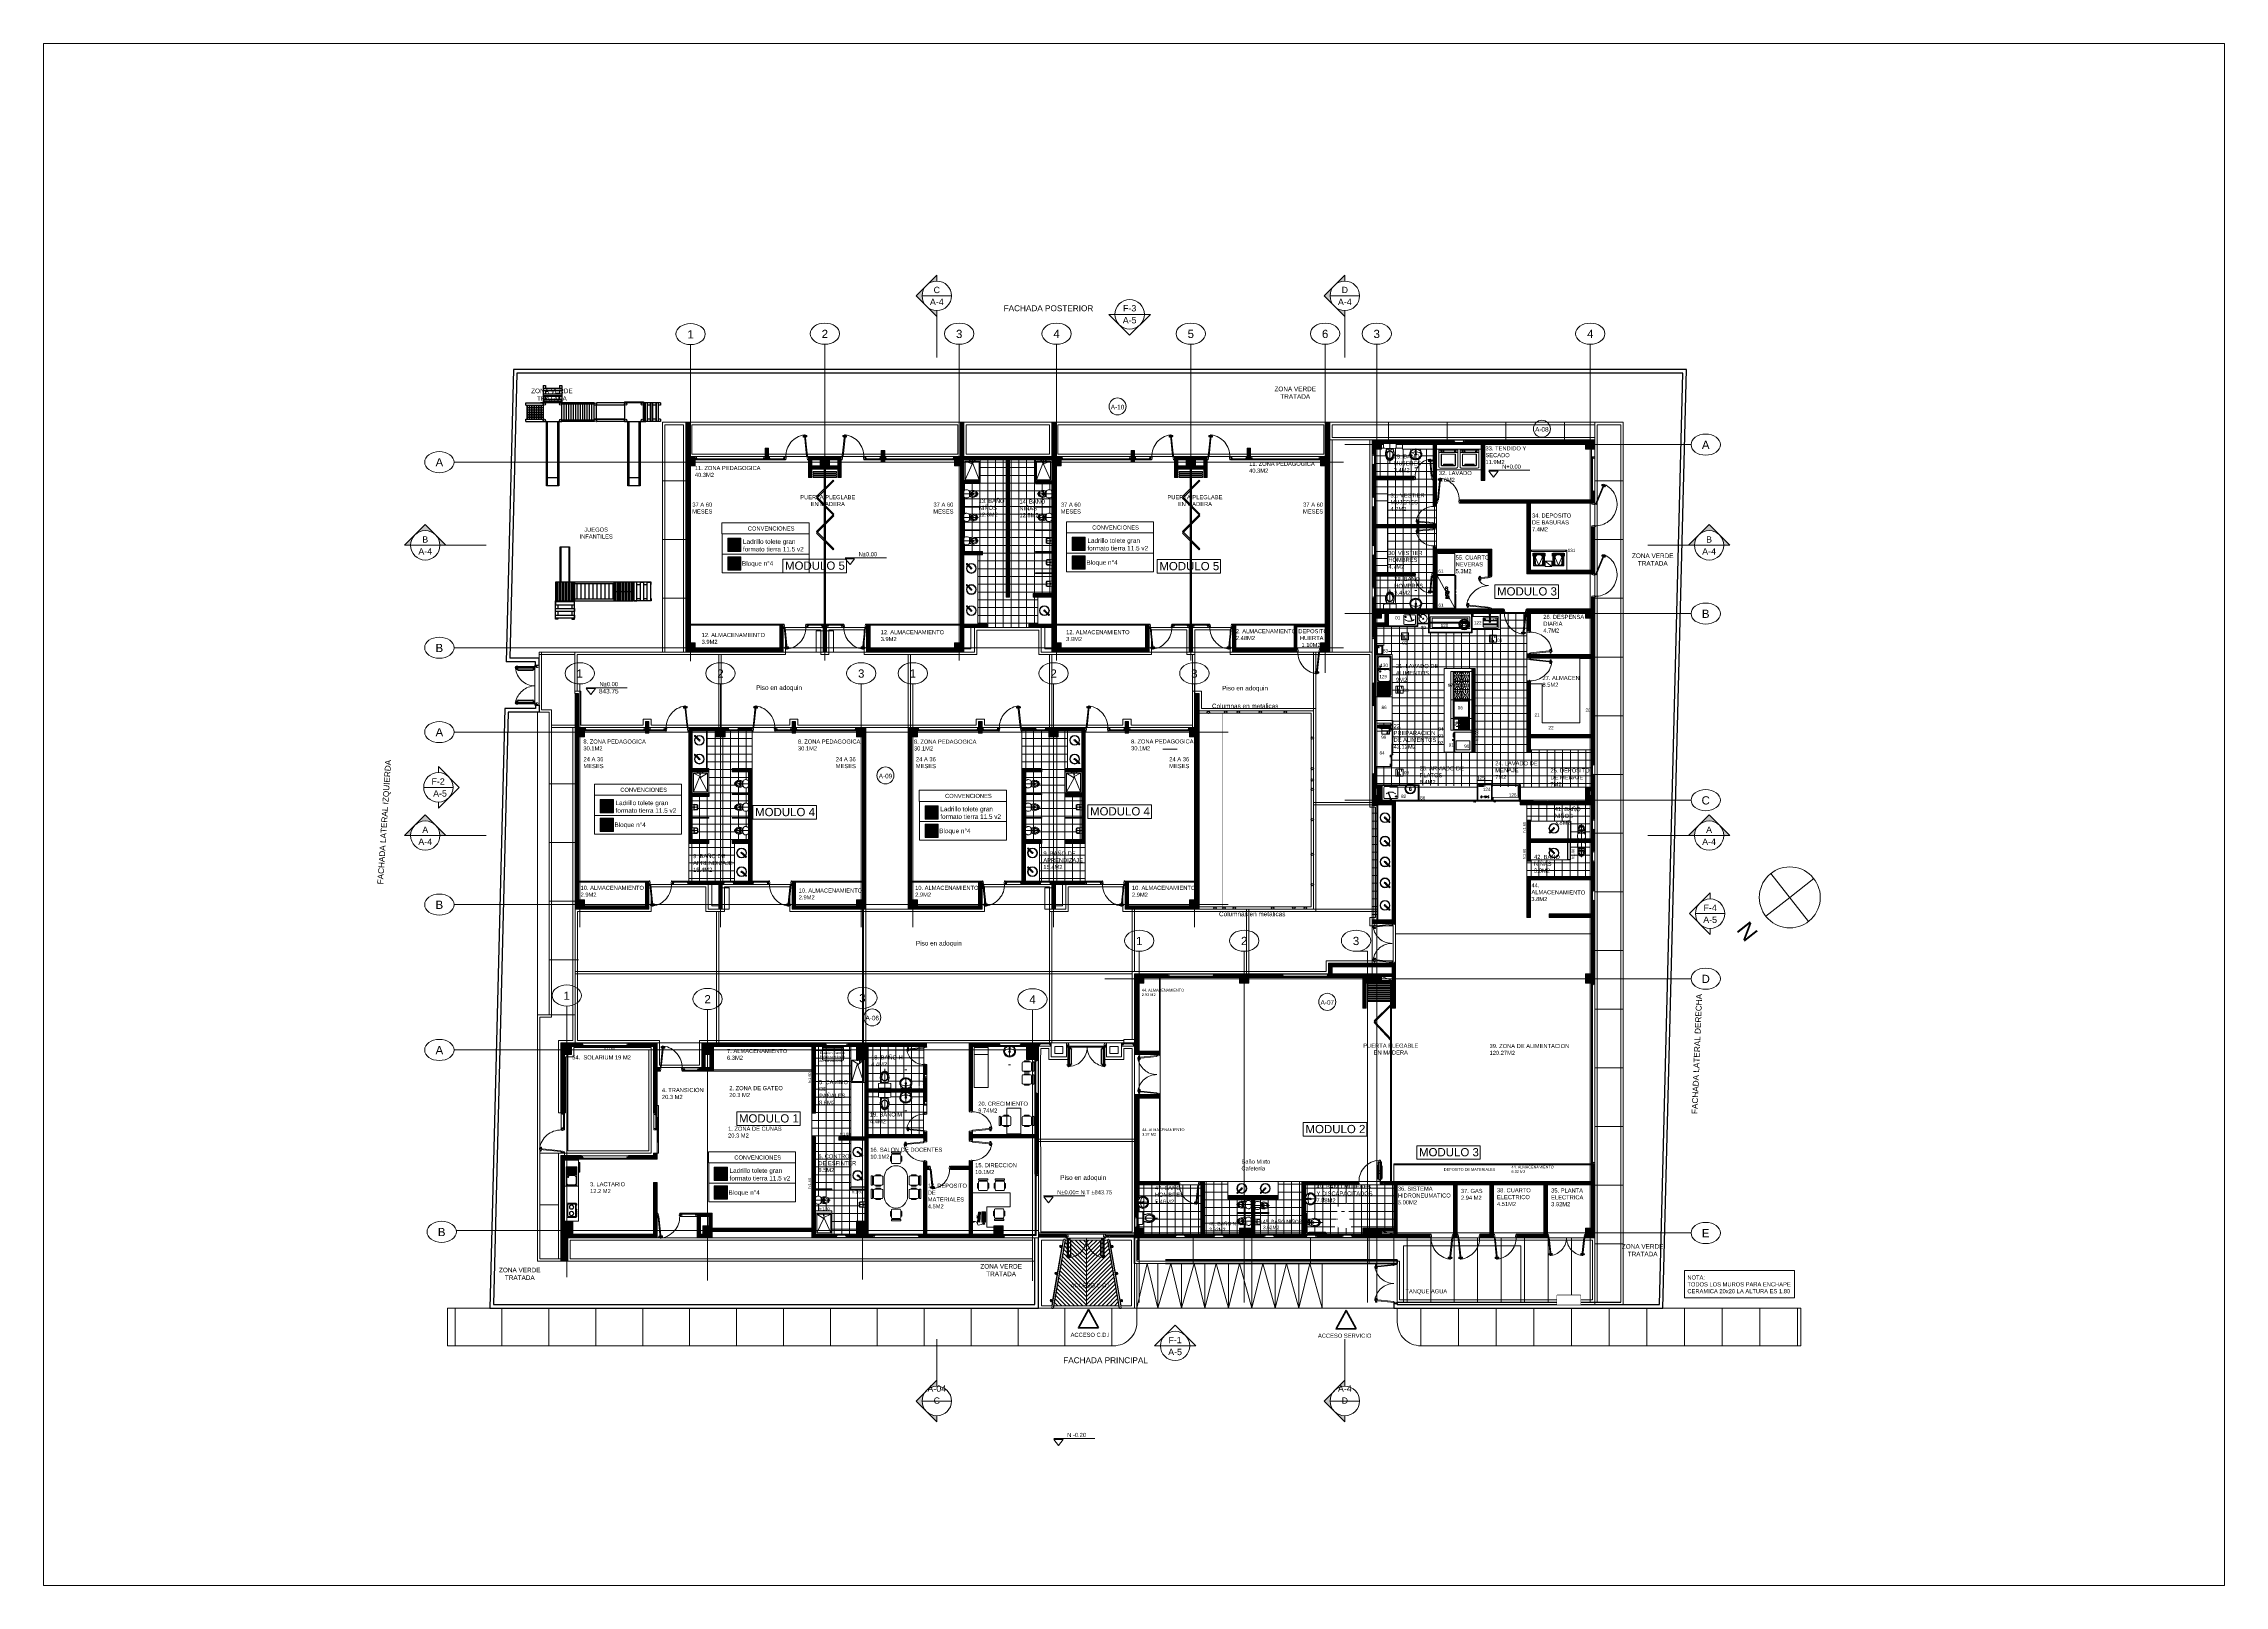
# Paper-space layout 'Layout1' of a CAD drawing. Extents: x 1.17 to 10.52, y 0.83 to 7.44.
# The model-space entities are those that its viewports show. They can reach past a viewport. Long polylines and large blocks are cut down to what shows.
import ezdxf
from ezdxf import colors
from ezdxf.entities.mleader import LeaderData, LeaderLine
from ezdxf.enums import TextEntityAlignment as Align
from ezdxf.math import Vec2, Vec3

# ---------------------------------------------------------------- set-up
doc = ezdxf.new("R2010")
doc.units = 0
doc.header["$LTSCALE"] = 8
doc.header["$MEASUREMENT"] = 0
for name, pattern in [('CENTRO', [2, 1.25, -0.25, 0.25, -0.25]), ('DASHDOTX2', [2, 1, -0.5, 0, -0.5]), ('DASHED', [19.05, 12.7, -6.35]), ('DASHED2', [9.525, 6.35, -3.175]), ('DOT', [0.25, 0, -0.25]), ('HIDDEN', [0.375, 0.25, -0.125]), ('RAYITAS', [15, 12, -3]), ('TRAZOS2', [9.525, 6.35, -3.175])]:
    doc.linetypes.add(name, pattern=pattern)
doc.layers.get('0').update_dxf_attribs({"linetype": 'CONTINUOUS', "lineweight": 9})
for name, color, linetype, lineweight in [('5- 0.18 (muebles fijos)', 3, 'CONTINUOUS', 18), ('A-HTCH-251', 251, 'CONTINUOUS', 0), ('A-HTCH-253', 253, 'CONTINUOUS', 0), ('A-HTCH-254', 254, 'CONTINUOUS', 0), ('A-HTCH-255', 255, 'CONTINUOUS', 0), ('A-PLAN-ACHU1', 105, 'CONTINUOUS', 9), ('A-PLAN-ACHU2', 146, 'CONTINUOUS', 0), ('A-PLAN-ACHU3', 250, 'CONTINUOUS', 0), ('A-PROY', 6, 'HIDDEN', 18), ('A-VENT', 1, 'CONTINUOUS', 15), ('A-WIPEOUT', 255, 'CONTINUOUS', 0), ('A_ACHU-1', 253, 'CONTINUOUS', 0), ('A_CARP-MAD', 46, 'CONTINUOUS', 18), ('A_CARP-MET', 126, 'CONTINUOUS', 18), ('A_CLRA-YESO', 71, 'CONTINUOUS', 18), ('A_COLS', 1, 'CONTINUOUS', 20), ('A_CUBT-NIVL', 251, 'CONTINUOUS', 40), ('A_EJES', 75, 'DASHDOTX2', 5), ('A_EJES-APAR', 75, 'DASHDOTX2', 5), ('A_MUEB', 3, 'CONTINUOUS', 15), ('A_MUEB-ACHU', 8, 'CONTINUOUS', 9), ('A_MUEB-ARCH', 64, 'CONTINUOUS', 15), ('A_MUEB-FIJO', 3, 'CONTINUOUS', 15), ('A_MUEB-PANL', 52, 'CONTINUOUS', 18), ('A_MUEB-SILL', 54, 'CONTINUOUS', 15), ('A_MURO', 7, 'CONTINUOUS', 20), ('A_MURO-ANTE', 7, 'CONTINUOUS', 30), ('A_MURO-ENCHA', 141, 'CONTINUOUS', 15), ('A_PISO', 250, 'CONTINUOUS', 0), ('A_PISO-ACHU', 251, 'CONTINUOUS', 0), ('A_PISO-GRAN', 250, 'CONTINUOUS', 0), ('A_PISO-RAMP', 252, 'CONTINUOUS', 0), ('A_PLAN-4', 4, 'CONTINUOUS', 25), ('A_PLAN-5', 100, 'CONTINUOUS', 20), ('A_PLAN-6', 172, 'CONTINUOUS', 18), ('A_PLAN-9', 9, 'CONTINUOUS', 9), ('A_PROY', 16, 'HIDDEN', 5), ('A_PUER', 134, 'CONTINUOUS', 18), ('A_TEXT', 154, 'CONTINUOUS', 0), ('A_TEXT-DIM', 54, 'CONTINUOUS', 13), ('A_TEXT-IDEN', 5, 'CONTINUOUS', 18), ('A_TEXT-NIVL', 54, 'CONTINUOUS', 20), ('A_TEXT-NOTA', 53, 'CONTINUOUS', 20), ('A_TEXT-SIMB', 195, 'CONTINUOUS', 20), ('A_URBA-LIND', 161, 'DOT', 35), ('A_VENT', 124, 'CONTINUOUS', 18), ('Arq_Muebles_Fijos', 252, 'CONTINUOUS', 15), ('DRYWALL', 146, 'CONTINUOUS', 9), ('MOBILIARIO', 3, 'CONTINUOUS', 15), ('MUROS', 7, 'CONTINUOUS', 5), ('P-BAJA_APARTADO-v4$0$CARPINTERIAS', 4, 'CONTINUOUS', 0), ('P-BAJA_APARTADO-v4$0$proyeccion', 3, 'CONTINUOUS', 0), ('P-BAJA_APARTADO-v4$0$SANITARIOS', 2, 'CONTINUOUS', 0), ('PROYECCION-ALTA', 9, 'HIDDEN', 0), ('simbol1', 4, 'CONTINUOUS', 0), ('VALLA', 4, 'CONTINUOUS', 0)]:
    doc.layers.add(name, color=color, linetype=linetype, lineweight=lineweight)
doc.layers.add('BORRAME', color=1, linetype='CONTINUOUS')
doc.layers.add('JUEGOS_INF', color=172, linetype='CONTINUOUS')
doc.styles.add('ARIAL', font='arial.ttf')
doc.styles.add('DIM', font='arial.ttf')
doc.styles.add('ROMAND', font='romand.shx')
doc.styles.add('ROMANS', font='arial.ttf')
pattern_1 = [(45, (0, 0), (-0.0176776695297, 0.0176776695297), []), (135, (0, 0), (-0.0176776695297, -0.0176776695297), [])]
pattern_2 = [(45, (0, 0), (-0.022097086912, 0.022097086912), [])]
pattern_3 = [(89.99933, (99248.9285, 101887.80418), (-0.33125, 3.87e-06), []), (179.99933, (99248.9285, 101887.80418), (-3.87e-06, -0.33125), [])]
pattern_4 = [(45, (-164.107538, 0), (-0.0176776695297, 0.0176776695297), [])]
pattern_5 = [(0, (-163.51106, -22.5826), (0, 0.33125), []), (90, (-163.51106, -22.5826), (-0.33125, 2e-17), [])]
pattern_6 = [(0, (-220151.213, -160519.341), (7e-15, 19.05), []), (0, (-220144.863, -160525.691), (7e-15, 19.05), [])]
pattern_7 = [(90, (0, 0), (-0.0635, 7e-18), [])]

# ---------------------------------------------------------------- blocks, each defined once
blk = doc.blocks.new('_Open30')
at = {"color": 0, "linetype": 'ByBlock', "lineweight": -2}
for p, q in [((-1, 0.27), (0, 0)), ((0, 0), (-1, -0.27)), ((0, 0), (-1, 0))]:
    blk.add_line(p, q, dxfattribs=at)
blk = doc.blocks.new('NORTE')
at = {"layer": 'A_MURO'}
blk.add_line((0.65, 0), (1.3, 0), dxfattribs=at)
at = {"layer": 'A_TEXT-SIMB'}
for p, q in [((0.65, 0.65), (0.65, -0.65)), ((0, 0), (0.65, 0))]:
    blk.add_line(p, q, dxfattribs=at)
blk.add_circle((0.65, 0), 0.65, dxfattribs=at)
at = {"layer": 'A_TEXT', "style": 'ARIAL'}
blk.add_attdef('N', text='', height=0.35, dxfattribs=at).set_placement((1.53, -0.165), align=Align.CENTER)
blk = doc.blocks.new('EJE')
at = {"layer": 'A_TEXT-SIMB'}
blk.add_ellipse((0, 0), major_axis=(-0.625, 0), ratio=0.72, dxfattribs=at)
at = {"layer": 'A_TEXT-IDEN', "style": 'ARIAL'}
blk.add_attdef('EJE', text='', height=0.35, dxfattribs=at).set_placement((0, -0.184), align=Align.CENTER)
blk = doc.blocks.new('FACHADA DETALLE E-')
at = {"layer": 'A_TEXT-SIMB'}
for p, q in [((0, 0), (0.442, 0.442)), ((0, 0), (0.442, -0.442)), ((0.754, 0), (0.129, 0)), ((0.442, 0.313), (0.442, 0.442)), ((0.442, 0.442), (0.442, 0.313)), ((0.442, -0.313), (0.442, -0.442)), ((0.442, -0.313), (0.442, -0.442))]:
    blk.add_line(p, q, dxfattribs=at)
blk.add_circle((0.442, 0), 0.313, dxfattribs=at)
at = {"layer": 'A_TEXT-IDEN', "style": 'ARIAL'}
for tag, p in [('FACHADA', (0.442, 0.058)), ('DETALLE', (0.442, -0.197))]:
    blk.add_attdef(tag, text='', height=0.135, dxfattribs=at).set_placement(p, align=Align.CENTER)
blk = doc.blocks.new('FACAHDA DETALLE')
at = {"layer": 'A_TEXT-SIMB'}
for p, q in [((0.442, 0.442), (0, 0)), ((0.884, 0), (0, 0)), ((0.442, 0.442), (0.884, 0)), ((0.754, 0), (0.884, 0))]:
    blk.add_line(p, q, dxfattribs=at)
blk.add_circle((0.442, 0), 0.313, dxfattribs=at)
at = {"layer": 'simbol1', "color": 1}
blk.add_line((0.129, 0), (0, 0), dxfattribs=at)
at = {"layer": 'A_TEXT-IDEN', "style": 'ARIAL'}
for tag, p in [('FACHADA', (0.442, 0.058)), ('DETALLE', (0.442, -0.197))]:
    blk.add_attdef(tag, text='', height=0.135, dxfattribs=at).set_placement(p, align=Align.CENTER)
blk = doc.blocks.new('NIVEL ARQUITECTONICO')
at = {"layer": 'A_TEXT-NIVL'}
blk.add_line((-0.88, 0), (0, 0), dxfattribs=at)
blk.add_lwpolyline([(-0.776, -0.146), (-0.678, -0.021), (-0.878, -0.021)], close=True, dxfattribs=at)
at = {"layer": 'A_TEXT-NOTA', "linetype": 'Continuous', "style": 'ARIAL'}
blk.add_attdef('Q', (-0.592, 0.032), '', height=0.0875, dxfattribs=at)
blk = doc.blocks.new('DETALLE DIBUJADO EN EL MISMO PLANO')
at = {"layer": 'A_TEXT-SIMB'}
blk.add_circle((0.25, 0), 0.25, dxfattribs=at)
at = {"layer": 'A_TEXT-IDEN', "style": 'ARIAL'}
blk.add_attdef('A', text='', height=0.175, dxfattribs=at).set_placement((0.25, -0.086), align=Align.CENTER)
blk = doc.blocks.new('*U101')
at = {"layer": 'A_ACHU-1'}
h = blk.add_hatch(color=256, dxfattribs=at)
h.paths.add_polyline_path([(0.663, 0.221), (0.442, 0.442), (0.221, 0.221, -0.414214)])
h.paths.add_polyline_path([(0.663, 0.221, -0.198912), (0.754, 0), (0.884, 0)])
h.paths.add_polyline_path([(0, 0), (0.129, 0, -0.198912), (0.221, 0.221)])
at = {"layer": 'A_TEXT-SIMB'}
for p, q in [((0.442, 0.442), (0, 0)), ((0.754, 0), (0.129, 0)), ((0.442, 0.442), (0.884, 0)), ((0.754, 0), (0.884, 0)), ((0.129, 0), (-0.86, 0)), ((0.129, 0), (0, 0))]:
    blk.add_line(p, q, dxfattribs=at)
blk.add_circle((0.442, 0), 0.313, dxfattribs=at)
at = {"layer": 'A_TEXT-IDEN', "style": 'ARIAL'}
for tag, p in [('CORTE', (0.442, 0.058)), ('DETALLE', (0.442, -0.197))]:
    blk.add_attdef(tag, text='', height=0.135, dxfattribs=at).set_placement(p, align=Align.CENTER)
blk = doc.blocks.new('*U100')
at = {"layer": 'A_ACHU-1'}
h = blk.add_hatch(color=256, dxfattribs=at)
h.paths.add_polyline_path([(0.221, 0.221), (0, 0), (0.221, -0.221, -0.414214)])
h.paths.add_polyline_path([(0.221, 0.221, -0.198912), (0.442, 0.312), (0.442, 0.442)])
h.paths.add_polyline_path([(0.442, -0.442), (0.442, -0.313, -0.198912), (0.221, -0.221)])
at = {"layer": 'A_TEXT-SIMB'}
for p, q in [((0, 0), (0.442, 0.442)), ((0.754, 0), (0.129, 0)), ((0.442, 0.312), (0.442, 0.442)), ((0, 0), (0.442, -0.442)), ((0.442, -0.313), (0.442, -0.442)), ((0.442, -0.313), (0.442, -1.317))]:
    blk.add_line(p, q, dxfattribs=at)
blk.add_circle((0.442, 0), 0.313, dxfattribs=at)
at = {"layer": 'A_TEXT-IDEN', "style": 'ARIAL'}
for tag, p in [('CORTE', (0.442, 0.058)), ('DETALLE', (0.442, -0.197))]:
    blk.add_attdef(tag, text='', height=0.135, dxfattribs=at).set_placement(p, align=Align.CENTER)
blk = doc.blocks.new('LAVAMANOS_NAL 2')
at = {"layer": 'MOBILIARIO', "color": 3}
for radius in [0.21, 0.19, 0.03]:
    blk.add_circle((0, 0), radius, dxfattribs=at)
blk = doc.blocks.new('griferia lavamanos planta')
at = {"layer": 'A_MUEB-FIJO'}
for p, q in [((-0.009, 0.008), (-0.031, 0.008)), ((-0.009, 0.008), (-0.009, 0.002)), ((-0.009, 0.008), (0.099, -0.005)), ((-0.009, -0.039), (-0.031, -0.039)), ((-0.009, -0.039), (0.099, -0.026)), ((-0.009, -0.033), (-0.009, -0.039))]:
    blk.add_line(p, q, dxfattribs=at)
blk.add_arc((0.097, -0.016), 0.0105, 285.82394, 74.17606, dxfattribs=at)
at = {"layer": 'A_MUEB-FIJO', "extrusion": (0, 0, -1)}
for centre in [(-0.031, -0.016), (-0.009, -0.016)]:
    blk.add_ellipse(centre, major_axis=(-0.0433, 0), ratio=0.536655, start_param=4.711716, end_param=7.854654, dxfattribs=at)
at = {"layer": 'A_MUEB-FIJO'}
blk.add_ellipse((-0.009, -0.016), major_axis=(-0.0196, 0), ratio=0.90251, dxfattribs=at)
blk = doc.blocks.new('lavamanos fluxometro NUEVO de colgar')
at = {"layer": 'A_EJES-APAR'}
blk.add_line((0, -0.553), (0, -0.05), dxfattribs=at)
at = {"layer": 'A_MUEB-ACHU'}
for points in [[(-0.02, -0.203, 0.058386), (-0.154, -0.223, 0.279321), (-0.212, -0.284, 0.053416), (-0.214, -0.308, 0.107904), (-0.199, -0.378, 0.101905), (-0.153, -0.441, 0.094429), (-0.084, -0.483, 0.089747), (0, -0.498, 0.089747), (0.084, -0.483, 0.094429), (0.153, -0.441, 0.101905), (0.199, -0.378, 0.107904), (0.214, -0.308, 0.053416), (0.212, -0.284, 0.145409), (0.189, -0.244)], [(0.189, -0.244, 0.14211), (0.154, -0.223, 0.058332), (0.02, -0.203, 0.058332)]]:
    blk.add_lwpolyline(points, format="xyb", dxfattribs=at)
for radius, start, end in [(0.0319, 110.26302, 69.73698), (0.0223, 116.12357, 63.87643)]:
    blk.add_arc((0, -0.308), radius, start, end, dxfattribs=at)
at = {"layer": 'A_MUEB-FIJO'}
for p, q in [((-0.245, -0.249), (-0.189, -0.09)), ((0.245, -0.249), (0.189, -0.09))]:
    blk.add_line(p, q, dxfattribs=at)
for points in [[(0, -0.541, -0.135313), (-0.142, -0.502, -0.151013), (-0.237, -0.396, -0.120701), (-0.256, -0.298, -0.085647), (-0.245, -0.249)], [(0, -0.095, 0.167625), (-0.174, -0.15, 0.142025), (-0.243, -0.277, 0.053416), (-0.247, -0.308, 0.107904), (-0.228, -0.392, 0.101905), (-0.174, -0.465, 0.094429), (-0.095, -0.513, 0.089747), (0, -0.531, 0.089747), (0.095, -0.513, 0.094429), (0.174, -0.465, 0.101905), (0.228, -0.392, 0.107904), (0.247, -0.308, 0.053416), (0.243, -0.277, 0.041696), (0.216, -0.208)], [(0.216, -0.208, 0.023881), (0.19, -0.162, 0.186733), (0, -0.095, 0.164325)], [(0, -0.541, 0.135313), (0.142, -0.502, 0.151013), (0.237, -0.396, 0.120701), (0.256, -0.298, 0.085647), (0.245, -0.249)]]:
    blk.add_lwpolyline(points, format="xyb", dxfattribs=at)
blk.add_lwpolyline([(-0.189, -0.09), (0.189, -0.09)], dxfattribs=at)
at = {"layer": 'A_COLS', "rotation": 270}
blk.add_blockref('griferia lavamanos planta', (0.016, -0.187), dxfattribs=at)
blk = doc.blocks.new('*U476')
blk.add_wipeout([(-0.388, 0.787), (-0.01, 0.787), (0.046, 0.628), (0.056, 0.595), (0.056, 0.539), (0.044, 0.493), (0.025, 0.455), (0.001, 0.423), (-0.022, 0.401), (-0.063, 0.372), (-0.102, 0.354), (-0.158, 0.339), (-0.189, 0.336), (-0.198, 0.336), (-0.247, 0.34), (-0.287, 0.35), (-0.326, 0.367), (-0.348, 0.379), (-0.387, 0.41), (-0.408, 0.434), (-0.43, 0.468), (-0.45, 0.521), (-0.455, 0.561), (-0.453, 0.596), (-0.447, 0.621), (-0.427, 0.676), (-0.419, 0.699)]).dxf.layer = 'A_MUEB-FIJO'
at = {"layer": 'A_PISO-ACHU'}
blk.add_line((-0.159, 0), (-0.239, 0), dxfattribs=at)
at = {"layer": 'A_MUEB-FIJO', "rotation": 359.999999999987}
blk.add_blockref('lavamanos fluxometro NUEVO de colgar', (-0.199, 0.877), dxfattribs=at)
blk = doc.blocks.new('puerta mad .80mt')
at = {"layer": '5- 0.18 (muebles fijos)'}
blk.add_line((21.386, 37.751), (21.386, 37.751), dxfattribs=at)
at = {"layer": 'A_ACHU-1'}
for p, q in [((21.28, 37.695), (21.281, 37.706)), ((21.28, 37.695), (21.283, 37.695)), ((21.281, 37.706), (21.284, 37.706)), ((21.281, 37.68), (21.283, 37.695)), ((21.283, 37.695), (21.285, 37.72)), ((21.316, 37.677), (21.32, 37.717)), ((21.326, 37.681), (21.316, 37.682)), ((21.329, 37.711), (21.319, 37.712)), ((21.326, 37.679), (21.329, 37.713)), ((21.329, 37.678), (21.326, 37.679)), ((21.332, 37.713), (21.329, 37.713)), ((21.337, 37.66), (21.329, 37.678)), ((21.343, 37.73), (21.332, 37.713)), ((21.337, 37.66), (21.343, 37.73)), ((21.34, 37.66), (21.337, 37.66)), ((21.346, 37.729), (21.343, 37.73)), ((21.346, 37.729), (21.343, 37.73)), ((21.377, 37.656), (21.38, 37.656)), ((21.38, 37.656), (21.387, 37.726)), ((21.38, 37.656), (21.391, 37.673)), ((21.384, 37.726), (21.387, 37.726)), ((21.384, 37.726), (21.387, 37.726)), ((21.387, 37.726), (21.394, 37.707)), ((21.391, 37.673), (21.394, 37.672)), ((21.394, 37.672), (21.397, 37.707)), ((21.394, 37.707), (21.397, 37.707)), ((21.394, 37.674), (21.404, 37.674)), ((21.397, 37.705), (21.407, 37.704)), ((21.404, 37.669), (21.407, 37.709)), ((21.439, 37.666), (21.44, 37.68)), ((21.44, 37.68), (21.442, 37.705)), ((21.442, 37.68), (21.44, 37.68)), ((21.444, 37.691), (21.441, 37.691)), ((21.442, 37.68), (21.444, 37.691)), ((21.281, 37.017), (21.28, 37.017)), ((21.281, 37.034), (21.282, 37.039)), ((21.281, 37.034), (21.281, 37.017)), ((21.282, 37.037), (21.291, 37.036)), ((21.282, 37.036), (21.298, 37.034)), ((21.298, 37.035), (21.298, 37.034))]:
    blk.add_line(p, q, dxfattribs=at)
blk.add_circle((21.282, 37.035), 0.00188, dxfattribs=at)
for centre, radius, start, end in [((21.191, 37.709), 0.0943, 342.45333, 6.93117), ((21.3, 37.695), 0.0242, 218.29507, 311.08943), ((21.301, 37.702), 0.0242, 38.29507, 131.08943), ((21.423, 37.684), 0.0242, 218.29507, 311.08943), ((21.423, 37.69), 0.0242, 38.29507, 131.08943), ((21.532, 37.677), 0.0943, 162.45333, 186.93117), ((21.282, 37.035), 0.000938, 85, 265), ((21.282, 37.035), 0.000937, 265, 85)]:
    blk.add_arc(centre, radius, start, end, dxfattribs=at)
at = {"layer": 'A_CARP-MAD'}
for points in [[(21.243, 36.902), (21.26, 36.902), (21.26, 36.885), (21.28, 36.885), (21.3, 36.975), (21.3, 36.995), (21.28, 36.995), (21.28, 37.035), (21.26, 37.035), (21.26, 37.018), (21.243, 37.018)], [(22.043, 36.902), (22.026, 36.902), (22.026, 36.885), (22.006, 36.885), (21.986, 36.975), (21.986, 36.995), (22.006, 36.995), (22.006, 37.035), (22.026, 37.035), (22.026, 37.018), (22.043, 37.018)]]:
    blk.add_lwpolyline(points, close=True, dxfattribs=at)
at = {"layer": 'A_PROY'}
blk.add_arc((21.279, 37.034), 0.727, 0.08167, 81.49464, dxfattribs=at)
at = {"layer": 'A_PUER'}
for p, q in [((21.282, 37.037), (21.349, 37.757)), ((21.32, 37.034), (21.386, 37.754)), ((21.386, 37.754), (21.349, 37.757)), ((21.32, 37.034), (21.282, 37.037))]:
    blk.add_line(p, q, dxfattribs=at)
blk = doc.blocks.new('puerta mad 1mt')
at = {"layer": '5- 0.18 (muebles fijos)'}
blk.add_line((0.155, 0.99), (0.155, 0.99), dxfattribs=at)
at = {"layer": 'A_ACHU-1'}
for p, q in [((0.048, 0.934), (0.049, 0.946)), ((0.048, 0.934), (0.051, 0.934)), ((0.049, 0.946), (0.052, 0.945)), ((0.049, 0.92), (0.051, 0.934)), ((0.051, 0.934), (0.054, 0.96)), ((0.084, 0.916), (0.088, 0.956)), ((0.098, 0.95), (0.088, 0.951)), ((0.094, 0.918), (0.098, 0.952)), ((0.101, 0.952), (0.098, 0.952)), ((0.112, 0.969), (0.101, 0.952)), ((0.105, 0.899), (0.112, 0.969)), ((0.115, 0.968), (0.112, 0.969)), ((0.115, 0.968), (0.112, 0.969)), ((0.148, 0.894), (0.156, 0.964)), ((0.153, 0.964), (0.156, 0.964)), ((0.153, 0.964), (0.156, 0.964)), ((0.156, 0.964), (0.163, 0.946)), ((0.162, 0.91), (0.166, 0.945)), ((0.163, 0.946), (0.166, 0.945)), ((0.165, 0.943), (0.175, 0.942)), ((0.172, 0.907), (0.176, 0.947)), ((0.208, 0.918), (0.211, 0.943)), ((0.021, 0.057), (0.02, 0.057)), ((0.021, 0.074), (0.022, 0.078)), ((0.021, 0.074), (0.021, 0.057)), ((0.022, 0.076), (0.031, 0.076)), ((0.022, 0.075), (0.038, 0.074)), ((0.038, 0.075), (0.038, 0.074)), ((0.095, 0.92), (0.085, 0.921)), ((0.097, 0.917), (0.094, 0.918)), ((0.105, 0.899), (0.097, 0.917)), ((0.108, 0.899), (0.105, 0.899)), ((0.145, 0.895), (0.148, 0.894)), ((0.148, 0.894), (0.159, 0.911)), ((0.159, 0.911), (0.162, 0.91)), ((0.162, 0.913), (0.172, 0.912)), ((0.207, 0.903), (0.208, 0.918)), ((0.211, 0.917), (0.208, 0.918)), ((0.212, 0.929), (0.209, 0.929)), ((0.211, 0.917), (0.212, 0.929))]:
    blk.add_line(p, q, dxfattribs=at)
blk.add_circle((0.022, 0.075), 0.00188, dxfattribs=at)
for centre, radius, start, end in [((-0.04, 0.949), 0.0943, 341.79754, 6.27538), ((0.069, 0.941), 0.0242, 37.63928, 130.43364), ((0.192, 0.928), 0.0242, 37.63928, 130.43364), ((0.3, 0.914), 0.0943, 161.79754, 186.27538), ((0.022, 0.075), 0.000938, 85, 265), ((0.022, 0.075), 0.000937, 265, 85), ((0.069, 0.935), 0.0242, 217.63928, 310.43364), ((0.191, 0.922), 0.0242, 217.63928, 310.43364)]:
    blk.add_arc(centre, radius, start, end, dxfattribs=at)
at = {"layer": 'A_CARP-MAD'}
for points in [[(-0.017, -0.058), (0, -0.058), (0, -0.075), (0.02, -0.075), (0.04, 0.015), (0.04, 0.035), (0.02, 0.035), (0.02, 0.075), (0, 0.075), (0, 0.058), (-0.017, 0.058)], [(0.983, -0.058), (0.966, -0.058), (0.966, -0.075), (0.946, -0.075), (0.926, 0.015), (0.926, 0.035), (0.946, 0.035), (0.946, 0.075), (0.966, 0.075), (0.966, 0.058), (0.983, 0.058)]]:
    blk.add_lwpolyline(points, close=True, dxfattribs=at)
at = {"layer": 'A_PROY'}
blk.add_arc((0.016, 0.073), 0.93, 358.90252, 81.38744, dxfattribs=at)
at = {"layer": 'A_PUER'}
for p, q in [((0.022, 0.076), (0.118, 0.996)), ((0.059, 0.073), (0.156, 0.992)), ((0.156, 0.992), (0.118, 0.996)), ((0.059, 0.073), (0.022, 0.076))]:
    blk.add_line(p, q, dxfattribs=at)
blk = doc.blocks.new('sanitario convencional planta')
blk.add_wipeout([(-0.247, 0), (0.238, 0), (0.258, -0.003), (0.266, -0.013), (0.267, -0.034), (0.267, -0.178), (0.262, -0.191), (0.249, -0.198), (0.237, -0.199), (0.137, -0.21), (0.185, -0.397), (0.188, -0.435), (0.188, -0.473), (0.179, -0.529), (0.168, -0.571), (0.156, -0.602), (0.134, -0.641), (0.116, -0.665), (0.069, -0.706), (0.029, -0.72), (0, -0.723), (-0.032, -0.72), (-0.074, -0.703), (-0.098, -0.685), (-0.13, -0.648), (-0.152, -0.61), (-0.168, -0.569), (-0.179, -0.531), (-0.186, -0.486), (-0.188, -0.427), (-0.173, -0.349), (-0.137, -0.21), (-0.24, -0.199), (-0.254, -0.197), (-0.263, -0.189), (-0.267, -0.178), (-0.267, -0.02), (-0.264, -0.009), (-0.253, -0.001)]).dxf.layer = 'MOBILIARIO'
at = {"layer": 'MOBILIARIO'}
for p, q in [((0, 0), (0, -0.83)), ((-0.137, -0.21), (-0.182, -0.383)), ((-0.173, -0.392), (-0.132, -0.21)), ((-0.164, -0.394), (-0.134, -0.264)), ((-0.137, -0.21), (0.137, -0.21)), ((0.125, -0.21), (-0.125, -0.21)), ((-0.09, -0.229), (0.09, -0.229)), ((0.173, -0.392), (0.132, -0.21)), ((0.164, -0.394), (0.134, -0.264))]:
    blk.add_line(p, q, dxfattribs=at)
blk.add_lwpolyline([(0.247, 0), (-0.247, 0, 0.414214), (-0.267, -0.02), (-0.267, -0.178, 0.385714), (-0.249, -0.198), (-0.125, -0.21), (-0.137, -0.21), (-0.182, -0.383, 0.075478), (-0.188, -0.463, 0.03871), (-0.177, -0.538, 0.043116), (-0.159, -0.593, 0.05095), (-0.13, -0.648, 0.051053), (-0.098, -0.685, 0.086604), (-0.061, -0.71, 0.061763), (-0.022, -0.722, 0.08632), (0.022, -0.722, 0.089224), (0.074, -0.703, 0.08292), (0.107, -0.675, 0.030058), (0.137, -0.636, 0.064909), (0.162, -0.586, 0.02795), (0.182, -0.517, 0.059134), (0.189, -0.447, 0.046588), (0.182, -0.383), (0.137, -0.21), (0.125, -0.21), (0.249, -0.198, 0.385714), (0.267, -0.178), (0.267, -0.02, 0.414214), (0.247, 0)], format="xyb", close=True, dxfattribs=at)
for centre in [(-0.065, -0.246), (0.065, -0.246)]:
    blk.add_circle(centre, 0.01, dxfattribs=at)
for centre, radius, start, end in [((0.073, -0.443), 0.262, 166.7026, 180), ((0.221, -0.44), 0.41, 180.40002, 201.25676), ((0.073, -0.443), 0.251, 168.29554, 180), ((0.221, -0.44), 0.399, 180.41068, 201.25676), ((0.097, -0.489), 0.277, 201.25676, 223.28454), ((0.097, -0.489), 0.266, 201.25676, 223.28454), ((-0.001, -0.463), 0.136, 169.74826, 190.04581), ((0.021, -0.462), 0.158, 131.55563, 171.59835), ((0.187, -0.447), 0.324, 187.02652, 201.96806), ((-0.09, -0.273), 0.0443, 90, 168.29554), ((-0.001, -0.463), 0.125, 169.66664, 190.17775), ((0.021, -0.462), 0.147, 131.53547, 171.66825), ((0.187, -0.447), 0.313, 186.97265, 201.98894), ((0.087, -0.492), 0.215, 200.78805, 223.46959), ((0, -0.58), 0.144, 223.28454, 270), ((0.087, -0.492), 0.204, 200.75624, 223.61759), ((0, -0.58), 0.133, 223.28454, 270), ((-0.001, -0.435), 0.123, 90.22001, 132.08813), ((-0.001, -0.435), 0.112, 90.22001, 132.11427), ((-0.067, -0.67), 0.021, 245.98431, 49.34633), ((-0.014, -0.597), 0.0696, 218.16781, 253.43432), ((-0.014, -0.597), 0.0586, 217.68259, 254.1454), ((0, -0.588), 0.0828, 245.849, 268.97195), ((0, -0.588), 0.0718, 245.26019, 268.97195), ((-0.002, -0.435), 0.123, 47.91187, 89.77999), ((-0.002, -0.435), 0.112, 47.88573, 89.77999), ((-0.003, -0.588), 0.0718, 271.02805, 294.73981), ((-0.003, -0.588), 0.0828, 271.02805, 294.151), ((0, -0.58), 0.133, 270, 316.71546), ((0, -0.58), 0.144, 270, 316.71546), ((0.011, -0.597), 0.0586, 285.8546, 322.31741), ((0.011, -0.597), 0.0696, 286.56568, 321.83219), ((0.067, -0.669), 0.022, 130.14687, 291.79193), ((-0.09, -0.492), 0.204, 316.38241, 339.24376), ((-0.09, -0.492), 0.215, 316.53041, 339.21195), ((-0.024, -0.462), 0.147, 8.33175, 48.46453), ((-0.024, -0.462), 0.158, 8.40165, 48.44437), ((0.09, -0.273), 0.0443, 11.70446, 90), ((-0.097, -0.489), 0.266, 316.71546, 338.74324), ((-0.19, -0.447), 0.313, 338.01106, 353.02735), ((-0.097, -0.489), 0.277, 316.71546, 338.74324), ((-0.19, -0.447), 0.324, 338.03194, 352.97348), ((-0.002, -0.463), 0.125, 349.82225, 10.33336), ((-0.002, -0.463), 0.136, 349.95419, 10.25174), ((-0.221, -0.44), 0.399, 338.74324, 359.58932), ((-0.221, -0.44), 0.41, 338.74324, 359.59998), ((-0.073, -0.443), 0.251, 0, 11.70446), ((-0.073, -0.443), 0.262, 0, 13.2974)]:
    blk.add_arc(centre, radius, start, end, dxfattribs=at)
blk = doc.blocks.new('MD-200-7C-flat-1')
at = {"color": 3}
for p, q in [((-12, 175), (1848, 307)), ((-12, 175), (50, -698)), ((1848, 307), (1910, -566)), ((1910, -566), (50, -698))]:
    blk.add_line(p, q, dxfattribs=at)
at = {"color": 4}
for p, q in [((20, 147), (-12, 175)), ((20, 147), (1820, 275)), ((20, 147), (78, -666)), ((1820, 275), (1848, 307)), ((1820, 275), (1878, -538)), ((78, -666), (50, -698)), ((1878, -538), (78, -666)), ((1878, -538), (1910, -566))]:
    blk.add_line(p, q, dxfattribs=at)
at = {"color": 4, "ltscale": 10}
blk.add_line((-8, 115), (1852, 247), dxfattribs=at)
at = {"layer": 'BORRAME', "style": 'ROMAND', "flags": 9}
for tag, p in [('SUBAPARATOS_QUE_TIENE', (760, -332)), ('NUMERO_DE_POSICION', (791, -390)), ('CODIGO_DE_ZONA', (823, -358)), ('VARIABLE_ANCHO', (836, -447)), ('VARIABLE_LARGO', (837, -417)), ('DESCRIPCION', (857, -266)), ('CODIGO', (897, -234)), ('TIPO', (924, -292))]:
    blk.add_attdef(tag, p, '', height=20, rotation=4.07525, dxfattribs=at)
blk = doc.blocks.new('VS')
at = {"color": 0, "linetype": 'ByBlock'}
for radius in [150, 125]:
    blk.add_circle((0, 0), radius, dxfattribs=at)
at = {"layer": 'BORRAME', "style": 'ROMAND', "flags": 9}
for tag, p in [('CODIGO', (0, -1)), ('ORDEN_DEL_SUBAPARATO', (0, -91)), ('PERTENECE_AL_APARATO', (0, -121)), ('NUMERO_DE_POSICION', (0, -181)), ('CODIGO_DE_ZONA', (0, -151)), ('VARIABLE_ANCHO', (0, -241)), ('VARIABLE_LARGO', (0, -211)), ('DESCRIPCION', (0, -31)), ('TIPO', (0, -61))]:
    blk.add_attdef(tag, text='', height=20, dxfattribs=at).set_placement(p, align=Align.MIDDLE)
blk = doc.blocks.new('CUBO')
at = {"color": 0, "linetype": 'ByBlock'}
blk.add_lwpolyline([(-53, 33), (53, 33, -0.414214), (73, 13), (73, -13, -0.414214), (53, -33), (-53, -33, -0.414214), (-73, -13), (-73, 13, -0.414214)], format="xyb", close=True, dxfattribs=at)
for radius in [225, 195]:
    blk.add_circle((0, 0), radius, dxfattribs=at)
blk = doc.blocks.new('ES-$-1-SMV')
at = {"color": 0, "linetype": 'ByBlock'}
for p, q in [((0, 0), (0, -500)), ((0, 0), (1000, 0)), ((1000, 0), (1000, -500)), ((0, -225), (1000, -225)), ((0, -275), (1000, -275)), ((0, -500), (1000, -500))]:
    blk.add_line(p, q, dxfattribs=at)
at = {"color": 2, "linetype": 'ByBlock'}
for p, q in [((50, -50), (50, -225)), ((50, -50), (950, -50)), ((50, -275), (50, -450)), ((50, -450), (950, -450)), ((950, -50), (950, -225)), ((950, -275), (950, -450))]:
    blk.add_line(p, q, dxfattribs=at)
at = {"layer": 'BORRAME', "style": 'ROMAND', "flags": 9}
for tag, p in [('SUBAPARATOS_QUE_TIENE', (474, -230)), ('NUMERO_DE_POSICION', (474, -290)), ('CODIGO_DE_ZONA', (474, -260)), ('VARIABLE_ANCHO', (474, -350)), ('VARIABLE_LARGO', (474, -320)), ('DESCRIPCION', (474, -170)), ('CODIGO', (474, -140)), ('TIPO', (474, -200))]:
    blk.add_attdef(tag, text='', height=20, dxfattribs=at).set_placement(p, align=Align.MIDDLE)
blk = doc.blocks.new('CM-60P15-B-flat-2')
at = {"color": 3}
for p, q in [((-85, 1197), (812, 1261)), ((0, 0), (-85, 1197)), ((812, 1261), (898, 64)), ((898, 64), (0, 0))]:
    blk.add_line(p, q, dxfattribs=at)
at = {"color": 2}
for p, q in [((100, 7), (14, 1204)), ((114, 1041), (27, 1034)), ((118, 981), (31, 975)), ((343, 1197), (34, 1175)), ((34, 1175), (58, 836)), ((81, 1149), (78, 1199)), ((157, 1058), (81, 1149)), ((163, 970), (101, 869)), ((195, 1102), (187, 1206)), ((207, 932), (214, 827)), ((238, 1064), (301, 1164)), ((244, 976), (320, 885)), ((283, 1053), (353, 1058)), ((288, 993), (357, 998)), ((301, 1164), (297, 1214)), ((367, 858), (343, 1197)), ((363, 1199), (672, 1221)), ((387, 860), (363, 1199)), ((443, 1064), (373, 1059)), ((447, 1004), (377, 999)), ((410, 1172), (407, 1222)), ((486, 1082), (410, 1172)), ((493, 993), (430, 893)), ((524, 1125), (516, 1230)), ((536, 956), (543, 851)), ((567, 1087), (630, 1188)), ((573, 999), (650, 908)), ((613, 1076), (700, 1082)), ((617, 1016), (704, 1023)), ((630, 1188), (626, 1238)), ((672, 1221), (697, 882)), ((773, 55), (688, 1252)), ((798, 57), (713, 1254)), ((142, 642), (55, 636)), ((58, 836), (367, 858)), ((147, 582), (59, 576)), ((372, 798), (62, 776)), ((62, 776), (87, 437)), ((171, 243), (83, 237)), ((175, 183), (85, 177)), ((87, 437), (396, 459)), ((400, 399), (91, 377)), ((91, 377), (115, 38)), ((101, 869), (105, 819)), ((110, 750), (106, 800)), ((186, 659), (110, 750)), ((115, 38), (424, 60)), ((192, 571), (129, 470)), ((129, 470), (133, 421)), ((138, 351), (134, 401)), ((214, 260), (138, 351)), ((220, 172), (158, 71)), ((158, 71), (161, 22)), ((223, 703), (216, 807)), ((235, 533), (243, 428)), ((252, 304), (244, 408)), ((264, 134), (271, 29)), ((266, 665), (329, 765)), ((273, 577), (349, 486)), ((295, 266), (357, 366)), ((301, 178), (377, 87)), ((312, 654), (382, 659)), ((316, 594), (386, 599)), ((320, 885), (324, 835)), ((329, 765), (325, 815)), ((340, 255), (410, 260)), ((345, 195), (414, 200)), ((349, 486), (352, 436)), ((357, 366), (354, 416)), ((396, 459), (372, 798)), ((377, 87), (381, 37)), ((697, 882), (387, 860)), ((392, 800), (701, 822)), ((416, 461), (392, 800)), ((424, 60), (400, 399)), ((471, 665), (402, 660)), ((476, 605), (406, 600)), ((725, 483), (416, 461)), ((420, 401), (729, 423)), ((444, 62), (420, 401)), ((430, 893), (434, 843)), ((500, 266), (430, 261)), ((504, 206), (434, 201)), ((439, 773), (435, 823)), ((515, 683), (439, 773)), ((753, 84), (444, 62)), ((521, 594), (459, 494)), ((459, 494), (462, 444)), ((467, 374), (464, 424)), ((543, 284), (467, 374)), ((549, 195), (487, 95)), ((487, 95), (491, 45)), ((552, 726), (545, 831)), ((564, 557), (572, 452)), ((581, 327), (573, 432)), ((593, 158), (600, 53)), ((596, 688), (658, 789)), ((602, 600), (678, 509)), ((624, 289), (687, 390)), ((630, 201), (706, 110)), ((641, 677), (728, 683)), ((645, 617), (733, 624)), ((650, 908), (653, 859)), ((658, 789), (655, 839)), ((669, 278), (757, 284)), ((674, 218), (761, 225)), ((678, 509), (682, 460)), ((687, 390), (683, 440)), ((701, 822), (725, 483)), ((706, 110), (710, 61)), ((729, 423), (753, 84))]:
    blk.add_line(p, q, dxfattribs=at)
for centre in [(201, 1017), (530, 1040), (229, 618), (258, 219), (558, 641), (587, 242)]:
    blk.add_circle(centre, 40, dxfattribs=at)
at = {"layer": 'BORRAME', "style": 'ROMAND', "flags": 9}
for tag, p in [('CODIGO', (911, 627)), ('DESCRIPCION', (944, 587)), ('TIPO', (970, 654)), ('SUBAPARATOS_QUE_TIENE', (1010, 490)), ('CODIGO_DE_ZONA', (1036, 553)), ('NUMERO_DE_POSICION', (1068, 520)), ('VARIABLE_LARGO', (1095, 567)), ('VARIABLE_ANCHO', (1125, 566))]:
    blk.add_attdef(tag, p, '', height=20, rotation=94.07525, dxfattribs=at)
blk = doc.blocks.new('SCC-61')
at = {"color": 0, "linetype": 'ByBlock'}
for p, q in [((0, -771), (0, 0)), ((0, 0), (847, 0)), ((847, 0), (847, -771)), ((0, -717), (847, -717)), ((0, -771), (257, -771)), ((257, -717), (257, -771)), ((297, -717), (297, -771)), ((297, -771), (847, -771))]:
    blk.add_line(p, q, dxfattribs=at)
at = {"color": 4, "linetype": 'ByBlock'}
for p, q in [((60, -791), (45, -771)), ((60, -791), (197, -791)), ((197, -791), (212, -771)), ((317, -771), (317, -821)), ((317, -821), (357, -821)), ((357, -821), (357, -771))]:
    blk.add_line(p, q, dxfattribs=at)
at = {"color": 4, "linetype": 'TRAZOS2'}
blk.add_lwpolyline([(747, -667), (747, -87), (372, -87), (372, -667)], close=True, dxfattribs=at)
at = {"layer": 'BORRAME', "style": 'ROMAND', "flags": 9}
for tag, p in [('SUBAPARATOS_QUE_TIENE', (560, -391)), ('NUMERO_DE_POSICION', (560, -451)), ('CODIGO_DE_ZONA', (560, -421)), ('VARIABLE_ANCHO', (560, -511)), ('VARIABLE_LARGO', (560, -481)), ('DESCRIPCION', (560, -331)), ('CODIGO', (560, -301)), ('TIPO', (560, -361))]:
    blk.add_attdef(tag, text='', height=20, dxfattribs=at).set_placement(p, align=Align.MIDDLE)
blk = doc.blocks.new('CM-01F10-B')
at = {"color": 0, "linetype": 'ByBlock'}
for p, q in [((0, -900), (0, 0)), ((0, 0), (800, 0)), ((800, 0), (800, -900)), ((800, -900), (0, -900))]:
    blk.add_line(p, q, dxfattribs=at)
at = {"color": 2, "linetype": 'ByBlock'}
for p, q in [((0, -100), (800, -100)), ((0, -775), (800, -775)), ((0, -800), (800, -800)), ((30, -117), (770, -117)), ((30, -757), (30, -117)), ((770, -757), (30, -757)), ((770, -117), (770, -757))]:
    blk.add_line(p, q, dxfattribs=at)
at = {"color": 4, "linetype": 'ByBlock'}
for p, q in [((60, -757), (60, -147)), ((60, -147), (740, -147)), ((740, -147), (740, -757))]:
    blk.add_line(p, q, dxfattribs=at)
at = {"layer": 'BORRAME', "style": 'ROMAND', "flags": 9}
for tag, p in [('SUBAPARATOS_QUE_TIENE', (393, -388)), ('NUMERO_DE_POSICION', (393, -448)), ('CODIGO_DE_ZONA', (393, -418)), ('VARIABLE_ANCHO', (393, -508)), ('VARIABLE_LARGO', (393, -478)), ('DESCRIPCION', (393, -328)), ('CODIGO', (393, -298)), ('TIPO', (393, -358))]:
    blk.add_attdef(tag, text='', height=20, dxfattribs=at).set_placement(p, align=Align.MIDDLE)
blk = doc.blocks.new('FE-30L06-B-C')
at = {"linetype": 'ByBlock'}
h = blk.add_hatch(dxfattribs=at)
h.set_pattern_fill('ANSI37', color=4, scale=150, style=0)
h.paths.add_polyline_path([(235, -130), (70, -130), (70, -530), (235, -530)])
h = blk.add_hatch(dxfattribs=at)
h.set_pattern_fill('ANSI37', color=4, scale=150, style=0)
h.set_pattern_definition([(135, (500.043, 0), (13.25825, 13.25825), []), (45, (500.043, 0), (13.25825, -13.25825), [])])
h.paths.add_polyline_path([(265, -130), (430, -130), (430, -530), (265, -530)])
at = {"color": 0, "linetype": 'ByBlock'}
for p, q in [((0, 0), (500, 0)), ((0, -900), (0, 0)), ((500, 0), (500, -900)), ((500, -900), (0, -900))]:
    blk.add_line(p, q, dxfattribs=at)
at = {"color": 2, "linetype": 'ByBlock'}
for p, q in [((0, -100), (500, -100)), ((0, -775), (500, -775)), ((500, -800), (0, -800)), ((36, -100), (36, -750)), ((36, -750), (464, -750)), ((39, -565), (464, -565)), ((70, -130), (70, -530)), ((235, -130), (70, -130)), ((70, -530), (235, -530)), ((152, -445), (152, -665)), ((235, -530), (235, -130)), ((265, -130), (265, -530)), ((430, -130), (265, -130)), ((265, -530), (430, -530)), ((347, -445), (347, -665)), ((430, -530), (430, -130)), ((464, -750), (464, -100))]:
    blk.add_line(p, q, dxfattribs=at)
at = {"linetype": 'ByBlock'}
blk.add_line((0, -900), (0, -900), dxfattribs=at)
at = {"layer": 'BORRAME', "style": 'ROMAND', "flags": 9}
for tag, p in [('SUBAPARATOS_QUE_TIENE', (248, -1038)), ('NUMERO_DE_POSICION', (248, -1098)), ('CODIGO_DE_ZONA', (248, -1068)), ('VARIABLE_ANCHO', (248, -1158)), ('VARIABLE_LARGO', (248, -1128)), ('DESCRIPCION', (248, -978)), ('CODIGO', (248, -948)), ('TIPO', (248, -1008))]:
    blk.add_attdef(tag, text='', height=20, dxfattribs=at).set_placement(p, align=Align.MIDDLE)
blk = doc.blocks.new('FN-187-21-D')
at = {"color": 0, "linetype": 'ByBlock'}
for p, q in [((0, -1800), (0, 0)), ((700, 0), (0, 0)), ((700, -1800), (700, 0)), ((0, -1800), (700, -1800))]:
    blk.add_line(p, q, dxfattribs=at)
at = {"color": 8, "linetype": 'ByBlock'}
for p, q in [((130, -610), (130, -109)), ((150, -610), (150, -109)), ((155, -610), (155, -109)), ((175, -610), (175, -109)), ((180, -610), (180, -109)), ((200, -610), (200, -109)), ((205, -610), (205, -109)), ((225, -610), (225, -109)), ((230, -610), (230, -109)), ((250, -610), (250, -109)), ((255, -610), (255, -109)), ((275, -610), (275, -109)), ((280, -610), (280, -109)), ((300, -610), (300, -109)), ((305, -610), (305, -109)), ((325, -610), (325, -109)), ((330, -610), (330, -109)), ((350, -610), (350, -109)), ((355, -610), (355, -109)), ((375, -610), (375, -109)), ((380, -610), (380, -109)), ((400, -610), (400, -109)), ((405, -610), (405, -109)), ((425, -610), (425, -109)), ((430, -610), (430, -109)), ((450, -610), (450, -109)), ((455, -610), (455, -109)), ((475, -610), (475, -109)), ((480, -610), (480, -109)), ((500, -610), (500, -109)), ((505, -610), (505, -109)), ((525, -610), (525, -109)), ((530, -610), (530, -109)), ((550, -610), (550, -109)), ((555, -610), (555, -109)), ((575, -610), (575, -109)), ((580, -610), (580, -109)), ((600, -610), (600, -109))]:
    blk.add_line(p, q, dxfattribs=at)
at = {"color": 4, "linetype": 'ByBlock'}
for points in [[(650, -1700), (650, -100, 0.414214), (600, -50), (100, -50, 0.414214), (50, -100), (50, -1700, 0.414214), (100, -1750), (600, -1750, 0.414214)], [(108, -99, -0.414214), (118, -89), (613, -89, -0.414214), (623, -99), (623, -620, -0.414214), (613, -630), (118, -630, -0.414214), (108, -620)]]:
    blk.add_lwpolyline(points, format="xyb", close=True, dxfattribs=at)
at = {"color": 8, "linetype": 'ByBlock'}
blk.add_lwpolyline([(635, -1700), (635, -100, 0.414214), (600, -65), (100, -65, 0.414214), (65, -100), (65, -1700, 0.414214), (100, -1735), (600, -1735, 0.414214)], format="xyb", close=True, dxfattribs=at)
at = {"color": 2, "linetype": 'ByBlock'}
for points in [[(115, -1110, 0.414214), (165, -1160), (565, -1160, 0.414214), (615, -1110), (615, -710, 0.414214), (565, -660), (165, -660, 0.414214), (115, -710)], [(115, -1260, -0.414214), (165, -1210), (565, -1210, -0.414214), (615, -1260), (615, -1660, -0.414214), (565, -1710), (165, -1710, -0.414214), (115, -1660)]]:
    blk.add_lwpolyline(points, format="xyb", close=True, dxfattribs=at)
for centre in [(195, -1083), (195, -1287)]:
    blk.add_circle(centre, 30, dxfattribs=at)
at = {"color": 8, "linetype": 'ByBlock'}
for centre, start, end in [((140, -109), 0, 180), ((140, -610), 180, 0), ((165, -109), 0, 180), ((165, -610), 180, 0), ((190, -109), 0, 180), ((190, -610), 180, 0), ((215, -109), 0, 180), ((215, -610), 180, 0), ((240, -109), 0, 180), ((240, -610), 180, 0), ((265, -109), 0, 180), ((265, -610), 180, 0), ((290, -109), 0, 180), ((290, -610), 180, 0), ((315, -109), 0, 180), ((315, -610), 180, 0), ((340, -109), 0, 180), ((340, -610), 180, 0), ((365, -109), 0, 180), ((365, -610), 180, 0), ((390, -109), 0, 180), ((390, -610), 180, 0), ((415, -109), 0, 180), ((415, -610), 180, 0), ((440, -109), 0, 180), ((440, -610), 180, 0), ((465, -109), 0, 180), ((465, -610), 180, 0), ((490, -109), 0, 180), ((490, -610), 180, 0), ((515, -109), 0, 180), ((515, -610), 180, 0), ((540, -109), 0, 180), ((540, -610), 180, 0), ((565, -109), 0, 180), ((565, -610), 180, 0), ((590, -109), 0, 180), ((590, -610), 180, 0)]:
    blk.add_arc(centre, 10, start, end, dxfattribs=at)
at = {"layer": 'BORRAME', "style": 'ROMAND', "flags": 9}
for tag, p in [('SUBAPARATOS_QUE_TIENE', (337, -1563)), ('NUMERO_DE_POSICION', (337, -1623)), ('CODIGO_DE_ZONA', (337, -1593)), ('VARIABLE_ANCHO', (337, -1683)), ('VARIABLE_LARGO', (337, -1653)), ('DESCRIPCION', (337, -1503)), ('CODIGO', (337, -1473)), ('TIPO', (337, -1533))]:
    blk.add_attdef(tag, text='', height=20, dxfattribs=at).set_placement(p, align=Align.MIDDLE)
blk = doc.blocks.new('GC-300')
at = {"linetype": 'ByBlock'}
h = blk.add_hatch(dxfattribs=at)
h.set_pattern_fill('ANSI32', color=9, scale=2, angle=315, style=0)
h.set_pattern_definition(pattern_6)
edge = h.paths.add_edge_path()
edge.add_spline(control_points=[(2, -205), (-1, -202), (-5, -199), (-22, -182), (-31, -163), (-31, -144), (-31, -120), (-17, -98), (2, -83)], knot_values=[5.719445, 5.719445, 5.719445, 5.719445, 5.8219, 5.8219, 6.283061, 6.283061, 6.283061, 6.846801, 6.846801, 6.846801, 6.846801], degree=3, periodic=0)
edge.add_line((2, -83), (-300, -83))
edge.add_line((-300, -83), (-300, -93))
edge.add_line((-300, -93), (-300, -205))
edge.add_line((-300, -205), (-292, -205))
edge.add_line((-292, -205), (-292, -155))
edge.add_ellipse((-281, -155), major_axis=(11.7, 0), ratio=0.94368, start_angle=90, end_angle=180, ccw=False)
edge.add_line((-281, -143), (-245, -143))
edge.add_line((-245, -143), (-245, -130))
edge.add_line((-245, -130), (-222, -130))
edge.add_line((-222, -130), (-222, -205))
edge.add_line((-222, -205), (2, -205))
h.paths.add_polyline_path([(-245, -160), (-275, -160), (-275, -205), (-245, -205)], flags=17)
h = blk.add_hatch(dxfattribs=at)
h.set_pattern_fill('ANSI32', color=9, scale=2, angle=315, style=0)
h.set_pattern_definition(pattern_6)
edge = h.paths.add_edge_path()
edge.add_spline(control_points=[(9, -144), (9, -151), (13, -161), (32, -179), (48, -188), (107, -207), (161, -209), (249, -191), (278, -167), (289, -136), (276, -114), (206, -84), (151, -77), (58, -91), (23, -112), (10, -135), (9, -140), (9, -144)], knot_values=[0, 0, 0, 0, 0.493874, 0.493874, 0.987749, 0.987749, 1.98481, 1.98481, 2.992121, 2.992121, 3.999432, 3.999432, 5.006743, 5.006743, 6.014054, 6.014054, 6.283185, 6.283185, 6.283185, 6.283185], degree=3, periodic=0)
at = {"color": 0, "linetype": 'ByBlock'}
for p, q in [((277, 0), (-277, 0)), ((-8, -66), (-8, 0)), ((-300, -22), (-300, -321)), ((-277, -343), (-245, -343)), ((-222, -470), (90, -470)), ((90, -221), (90, -470)), ((90, -343), (277, -343)), ((300, -321), (300, -22))]:
    blk.add_line(p, q, dxfattribs=at)
at = {"color": 4, "linetype": 'ByBlock'}
for p, q in [((-341, -232), (-308, -232)), ((-341, -272), (-308, -272)), ((-308, -232), (-300, -228)), ((-308, -272), (-308, -232)), ((-308, -272), (-300, -275)), ((147, -66), (-300, -66)), ((2, -83), (-300, -83)), ((-300, -205), (-292, -205)), ((-300, -221), (-292, -221)), ((-300, -228), (-300, -275)), ((-292, -155), (-292, -243)), ((-245, -143), (-281, -143)), ((-281, -254), (-245, -254)), ((-245, -160), (-275, -160)), ((-275, -160), (-275, -237)), ((-275, -205), (-245, -205)), ((-275, -221), (-245, -221)), ((-275, -237), (-245, -237)), ((-245, -130), (-222, -130)), ((-245, -130), (-245, -470)), ((-222, -470), (-245, -470)), ((-222, -130), (-222, -470)), ((2, -205), (-222, -205)), ((147, -221), (-222, -221)), ((-222, -326), (90, -326)), ((-222, -336), (90, -336)), ((-157, -336), (-157, -363)), ((-145, -336), (-145, -363))]:
    blk.add_line(p, q, dxfattribs=at)
blk.add_lwpolyline([(-341, -272), (-341, -232)], dxfattribs=at)
blk.add_lwpolyline([(-320, -93), (-300, -93), (-300, -47), (-320, -47)], close=True, dxfattribs=at)
blk.add_lwpolyline([(-136, -434), (-139, -368, 0.395153), (-144, -363), (-158, -363, 0.395153), (-163, -368), (-166, -434, 0.433534), (-161, -439), (-141, -439, 0.433534)], format="xyb", close=True, dxfattribs=at)
at = {"color": 0, "linetype": 'ByBlock', "extrusion": (0, 0, -1)}
for centre, major_axis, start_param, end_param in [((-277, -22), (-23.4, 0), 0, 1.570796), ((-277, -321), (23.4, 0), 1.570796, 3.141593)]:
    blk.add_ellipse(centre, major_axis=major_axis, ratio=0.94368, start_param=start_param, end_param=end_param, dxfattribs=at)
at = {"color": 0, "linetype": 'ByBlock'}
for centre, major_axis, start_param, end_param in [((-277, -22), (23.4, 0), 1.570796, 3.141593), ((277, -22), (23.4, 0), 0, 1.570796), ((277, -321), (-23.4, 0), 1.570796, 3.141593)]:
    blk.add_ellipse(centre, major_axis=major_axis, ratio=0.94368, start_param=start_param, end_param=end_param, dxfattribs=at)
at = {"color": 4, "linetype": 'ByBlock', "extrusion": (0, 0, -1)}
for centre, start_param, end_param in [((-281, -155), 3.141593, 4.712389), ((-281, -243), 1.570796, 3.141593)]:
    blk.add_ellipse(centre, major_axis=(11.7, 0), ratio=0.94368, start_param=start_param, end_param=end_param, dxfattribs=at)
at = {"color": 4, "linetype": 'ByBlock'}
blk.add_ellipse((147, -144), major_axis=(-153, 0), ratio=0.506896, dxfattribs=at)
blk.add_open_spline([(2, -83), (-17, -98), (-31, -120), (-31, -144), (-31, -163), (-22, -182), (-5, -199), (-1, -202), (2, -205)], degree=3, knots=[5.719445, 5.719445, 5.719445, 5.719445, 6.283185, 6.283185, 6.283185, 6.744347, 6.744347, 6.846801, 6.846801, 6.846801, 6.846801], dxfattribs=at)
at = {"color": 9, "linetype": 'ByBlock'}
blk.add_open_spline([(9, -144), (9, -151), (13, -161), (32, -179), (48, -188), (107, -207), (161, -209), (249, -191), (278, -167), (289, -136), (276, -114), (206, -84), (151, -77), (58, -91), (23, -112), (10, -135), (9, -140), (9, -144)], degree=3, knots=[0, 0, 0, 0, 0.493874, 0.493874, 0.987749, 0.987749, 1.98481, 1.98481, 2.992121, 2.992121, 3.999432, 3.999432, 5.006743, 5.006743, 6.014054, 6.014054, 6.283185, 6.283185, 6.283185, 6.283185], dxfattribs=at)
at = {"layer": 'BORRAME', "style": 'ROMAND', "flags": 9}
for tag, p in [('SUBAPARATOS_QUE_TIENE', (-46, 90)), ('NUMERO_DE_POSICION', (-46, 30)), ('CODIGO_DE_ZONA', (-46, 60)), ('VARIABLE_LARGO', (-46, 0)), ('DESCRIPCION', (-46, 150)), ('CODIGO', (-46, 180)), ('TIPO', (-46, 120)), ('VARIABLE_ANCHO', (-46, -30))]:
    blk.add_attdef(tag, text='', height=20, dxfattribs=at).set_placement(p, align=Align.MIDDLE)
blk = doc.blocks.new('IM-03-71-D')
at = {"color": 0, "linetype": 'ByBlock'}
for p, q in [((0, 0), (1960, 0)), ((0, 0), (0, -700)), ((1960, -700), (1960, 0)), ((0, -700), (1960, -700))]:
    blk.add_line(p, q, dxfattribs=at)
at = {"color": 4, "linetype": 'ByBlock'}
for p, q in [((8, -740), (8, -700)), ((501, -700), (501, -740)), ((1002, -700), (1002, -740))]:
    blk.add_line(p, q, dxfattribs=at)
at = {"color": 4, "linetype": 'TRAZOS2'}
for p, q in [((1565, -626), (1486, -626)), ((1486, -626), (1486, -658)), ((1486, -658), (1933, -658)), ((1933, -626), (1854, -626)), ((1933, -658), (1933, -626))]:
    blk.add_line(p, q, dxfattribs=at)
at = {"color": 4, "linetype": 'ByBlock'}
for points in [[(480, -700), (480, -740), (449, -740), (449, -734), (472, -734), (472, -705), (395, -740), (8, -740)], [(973, -700), (973, -740), (942, -740), (942, -734), (965, -734), (965, -705), (888, -740), (501, -740)], [(1474, -700), (1474, -740), (1443, -740), (1443, -734), (1466, -734), (1466, -705), (1389, -740), (1002, -740)]]:
    blk.add_lwpolyline(points, dxfattribs=at)
at = {"layer": 'BORRAME', "style": 'ROMAND', "flags": 9}
for tag, p in [('SUBAPARATOS_QUE_TIENE', (1439, -313)), ('NUMERO_DE_POSICION', (1439, -377)), ('CODIGO_DE_ZONA', (1439, -345)), ('VARIABLE_ANCHO', (1439, -440)), ('VARIABLE_LARGO', (1439, -408)), ('DESCRIPCION', (1439, -250)), ('CODIGO', (1439, -219)), ('TIPO', (1439, -282))]:
    blk.add_attdef(tag, text='', height=21.1, dxfattribs=at).set_placement(p, align=Align.MIDDLE)
blk = doc.blocks.new('EI-$-7-15')
at = {"color": 0, "linetype": 'ByBlock'}
for p, q in [((0, 0), (1000, 0)), ((0, -700), (0, 0)), ((1000, 0), (1000, -700)), ((1000, -700), (0, -700))]:
    blk.add_line(p, q, dxfattribs=at)
at = {"layer": 'BORRAME', "style": 'ROMAND', "flags": 9}
for tag, p in [('ORDEN_DEL_SUBAPARATO', (518, -375)), ('PERTENECE_AL_APARATO', (518, -450)), ('DESCRIPCION', (518, -225)), ('CODIGO', (518, -150)), ('TIPO', (518, -300)), ('NUMERO_DE_POSICION', (518, -600)), ('CODIGO_DE_ZONA', (518, -525)), ('VARIABLE_ANCHO', (518, -750)), ('VARIABLE_LARGO', (518, -675))]:
    blk.add_attdef(tag, text='', height=50, dxfattribs=at).set_placement(p, align=Align.MIDDLE)
blk = doc.blocks.new('MP-1S-160-7M-I')
at = {"color": 0, "linetype": 'ByBlock'}
for p, q in [((0, -700), (0, 0)), ((0, 0), (1600, 0)), ((1600, 0), (1600, -700)), ((1600, -700), (0, -700))]:
    blk.add_line(p, q, dxfattribs=at)
at = {"color": 2, "linetype": 'ByBlock'}
for p, q in [((0, -50), (1600, -50)), ((100, -150), (100, -590)), ((130, -120), (376, -120)), ((130, -620), (670, -620)), ((397, -120), (670, -120)), ((700, -150), (700, -590))]:
    blk.add_line(p, q, dxfattribs=at)
at = {"color": 4, "linetype": 'ByBlock'}
for p, q in [((0, -700), (30, -670)), ((30, -670), (30, -50)), ((1570, -670), (30, -670)), ((391, -81), (281, -366)), ((300, -373), (281, -366)), ((409, -89), (300, -373)), ((375, -95), (375, -75)), ((375, -85), (390, -85)), ((425, -85), (410, -85)), ((425, -95), (425, -75)), ((1570, -50), (1570, -670)), ((1570, -670), (1600, -700))]:
    blk.add_line(p, q, dxfattribs=at)
for centre, radius in [((400, -85), 10), ((620, -200), 30)]:
    blk.add_circle(centre, radius, dxfattribs=at)
at = {"color": 2, "linetype": 'ByBlock'}
for centre, start, end in [((130, -150), 90, 180), ((130, -590), 180, 270), ((670, -150), 0, 90), ((670, -590), 270, 0)]:
    blk.add_arc(centre, 30, start, end, dxfattribs=at)
at = {"color": 4, "linetype": 'CENTRO'}
blk.add_arc((400, -85), 305, 229.02439, 310.97561, dxfattribs=at)
at = {"layer": 'BORRAME', "linetype": 'ByBlock', "style": 'ROMAND', "flags": 9}
for tag, p in [('SUBAPARATOS_QUE_TIENE', (938, -335)), ('NUMERO_DE_POSICION', (938, -395)), ('CODIGO_DE_ZONA', (938, -365)), ('VARIABLE_ANCHO', (938, -455)), ('VARIABLE_LARGO', (938, -425)), ('DESCRIPCION', (938, -275)), ('CODIGO', (938, -245)), ('TIPO', (938, -305))]:
    blk.add_attdef(tag, text='', height=20, dxfattribs=at).set_placement(p, align=Align.MIDDLE)
blk = doc.blocks.new('MT-$-7M')
at = {"color": 0, "linetype": 'ByBlock'}
for p, q in [((0, 0), (0, -700)), ((0, 0), (1000, 0)), ((1000, 0), (1000, -700)), ((1000, -700), (0, -700))]:
    blk.add_line(p, q, dxfattribs=at)
at = {"color": 2, "linetype": 'ByBlock'}
blk.add_line((0, -50), (1000, -50), dxfattribs=at)
at = {"layer": 'BORRAME', "style": 'ROMAND', "flags": 9}
for tag, p in [('SUBAPARATOS_QUE_TIENE', (517, -182)), ('NUMERO_DE_POSICION', (517, -242)), ('CODIGO_DE_ZONA', (517, -212)), ('VARIABLE_ANCHO', (517, -302)), ('VARIABLE_LARGO', (517, -272)), ('DESCRIPCION', (517, -122)), ('CODIGO', (517, -92)), ('TIPO', (517, -152))]:
    blk.add_attdef(tag, text='', height=20, dxfattribs=at).set_placement(p, align=Align.MIDDLE)
blk = doc.blocks.new('KFK-2')
at = {"color": 0, "linetype": 'ByBlock'}
for p, q in [((0, -853), (0, 0)), ((1550, 0), (0, 0)), ((1550, -853), (1550, 0)), ((1550, -853), (0, -853)), ((632, -150), (632, -380)), ((918, -150), (632, -150)), ((632, -380), (918, -380)), ((918, -380), (918, -150))]:
    blk.add_line(p, q, dxfattribs=at)
at = {"color": 4, "linetype": 'TRAZOS2'}
for p, q in [((47, -853), (47, -800)), ((1503, -800), (47, -800)), ((1503, -853), (1503, -800))]:
    blk.add_line(p, q, dxfattribs=at)
at = {"color": 8, "linetype": 'TRAZOS2'}
for p, q in [((103, -726), (103, -602)), ((131, -728), (131, -178)), ((131, -178), (593, -178)), ((593, -681), (131, -681)), ((593, -728), (131, -728)), ((362, -214), (164, -648)), ((560, -214), (164, -214)), ((164, -214), (164, -648)), ((164, -648), (560, -648)), ((560, -648), (362, -214)), ((560, -648), (560, -214)), ((593, -178), (593, -728)), ((931, -726), (931, -602)), ((959, -728), (959, -178)), ((959, -178), (1421, -178)), ((1421, -681), (959, -681)), ((1421, -728), (959, -728)), ((1190, -214), (993, -648)), ((1388, -214), (993, -214)), ((993, -214), (993, -648)), ((993, -648), (1388, -648)), ((1388, -648), (1190, -214)), ((1388, -648), (1388, -214)), ((1421, -178), (1421, -728)), ((1449, -726), (1449, -602))]:
    blk.add_line(p, q, dxfattribs=at)
at = {"color": 2, "linetype": 'ByBlock'}
for p, q in [((211, -178), (183, -482)), ((211, -178), (514, -178)), ((542, -482), (514, -178)), ((1039, -178), (1012, -482)), ((1039, -178), (1343, -178)), ((1370, -482), (1343, -178))]:
    blk.add_line(p, q, dxfattribs=at)
at = {"color": 4, "linetype": 'ByBlock'}
for p, q in [((229, -198), (203, -484)), ((229, -198), (496, -198)), ((522, -484), (496, -198)), ((918, -150), (632, -380)), ((1058, -198), (1032, -484)), ((1058, -198), (1324, -198)), ((1350, -484), (1324, -198))]:
    blk.add_line(p, q, dxfattribs=at)
at = {"color": 8, "linetype": 'RAYITAS'}
blk.add_line((621, -726), (621, -602), dxfattribs=at)
at = {"color": 2, "linetype": 'ByBlock'}
for centre in [(363, -499), (1191, -499)]:
    blk.add_arc(centre, 180, 174.81953, 5.18047, dxfattribs=at)
at = {"color": 4, "linetype": 'ByBlock'}
for centre in [(363, -499), (1191, -499)]:
    blk.add_arc(centre, 160, 174.81953, 5.18047, dxfattribs=at)
at = {"layer": 'BORRAME', "style": 'ROMAND', "flags": 9}
for tag, p in [('SUBAPARATOS_QUE_TIENE', (779, -209)), ('NUMERO_DE_POSICION', (779, -269)), ('CODIGO_DE_ZONA', (779, -239)), ('VARIABLE_ANCHO', (779, -329)), ('VARIABLE_LARGO', (779, -299)), ('DESCRIPCION', (779, -149)), ('CODIGO', (779, -119)), ('TIPO', (779, -179))]:
    blk.add_attdef(tag, text='', height=20, dxfattribs=at).set_placement(p, align=Align.MIDDLE)
blk = doc.blocks.new('AGN-1402')
at = {"color": 4, "linetype": 'ByBlock'}
blk.add_line((0, -744), (1385, 0), dxfattribs=at)
at = {"color": 0, "linetype": 'ByBlock'}
for p, q in [((0, 0), (0, -744)), ((0, 0), (1385, 0)), ((1385, 0), (1385, -744)), ((1385, -744), (0, -744))]:
    blk.add_line(p, q, dxfattribs=at)
at = {"color": 4, "linetype": 'ByBlock'}
for points in [[(687, -744), (687, -794), (648, -794), (648, -787), (677, -787), (677, -750), (580, -794), (0, -794), (0, -744)], [(698, -744), (698, -794), (737, -794), (737, -787), (708, -787), (708, -750), (805, -794), (1385, -794), (1385, -744)]]:
    blk.add_lwpolyline(points, dxfattribs=at)
at = {"layer": 'BORRAME', "style": 'ROMAND'}
for s, height, p in [('AGN 1402', 50, (395, -505, 0)), ('INFRICO', 100, (395, -444, 0))]:
    blk.add_text(s, height=height, dxfattribs=at).set_placement(p)
at = {"layer": 'BORRAME', "style": 'ROMAND', "flags": 9}
for tag, p in [('SUBAPARATOS_QUE_TIENE', (660, -149)), ('NUMERO_DE_POSICION', (660, -209)), ('CODIGO_DE_ZONA', (660, -179)), ('VARIABLE_ANCHO', (660, -269)), ('VARIABLE_LARGO', (660, -239)), ('DESCRIPCION', (660, -89)), ('CODIGO', (660, -59)), ('TIPO', (660, -119))]:
    blk.add_attdef(tag, text='', height=20, dxfattribs=at).set_placement(p, align=Align.MIDDLE)
blk = doc.blocks.new('LP-21')
at = {"color": 0, "linetype": 'ByBlock'}
for p, q in [((0, -450), (0, 0)), ((0, 0), (450, 0)), ((450, 0), (450, -450)), ((450, -450), (0, -450))]:
    blk.add_line(p, q, dxfattribs=at)
at = {"color": 2, "linetype": 'ByBlock'}
for p, q in [((0, -20), (450, -20)), ((0, -412), (450, -412))]:
    blk.add_line(p, q, dxfattribs=at)
at = {"color": 4, "linetype": 'ByBlock'}
for p, q in [((395, -53), (291, -157)), ((409, -67), (305, -171)), ((370, -428), (370, -433)), ((417, -428), (417, -433))]:
    blk.add_line(p, q, dxfattribs=at)
for radius in [25, 15]:
    blk.add_circle((225, -225), radius, dxfattribs=at)
at = {"color": 2, "linetype": 'ByBlock'}
blk.add_arc((225, -225), 172, 45.50636, 38.83214, dxfattribs=at)
at = {"color": 8, "linetype": 'ByBlock'}
blk.add_arc((298, -164), 12, 101.44269, 348.55731, dxfattribs=at)
at = {"color": 4, "linetype": 'ByBlock'}
for centre, radius, start, end in [((298, -164), 10, 135, 315), ((402, -60), 22, 252.023, 197.977), ((402, -60), 10, 315, 135)]:
    blk.add_arc(centre, radius, start, end, dxfattribs=at)
blk.add_ellipse((394, -428), major_axis=(-23.7, 0), ratio=0.323913, start_param=3.141593, end_param=6.283185, dxfattribs=at)
blk.add_ellipse((394, -433), major_axis=(-23.7, 0), ratio=0.323913, dxfattribs=at)
at = {"layer": 'BORRAME', "style": 'ROMAND', "flags": 9}
for tag, p in [('SUBAPARATOS_QUE_TIENE', (211, -605)), ('NUMERO_DE_POSICION', (211, -665)), ('CODIGO_DE_ZONA', (211, -635)), ('VARIABLE_ANCHO', (211, -725)), ('VARIABLE_LARGO', (211, -695)), ('DESCRIPCION', (211, -545)), ('CODIGO', (211, -515)), ('TIPO', (211, -575))]:
    blk.add_attdef(tag, text='', height=20, dxfattribs=at).set_placement(p, align=Align.MIDDLE)
blk = doc.blocks.new('GF-6634-flat-1')
at = {"color": 3}
for p, q in [((-19, -5), (-18, -10)), ((-18, -10), (19, -7)), ((-18, -19), (20, -16)), ((-17, -33), (-18, -19)), ((-17, -33), (21, -30)), ((-16, -43), (22, -40)), ((-13, -80), (-16, -43)), ((-13, -80), (24, -78)), ((-13, -90), (25, -87)), ((-10, -127), (-13, -90)), ((-10, -127), (28, -125)), ((-9, -137), (28, -134)), ((-7, -174), (-9, -137)), ((-7, -174), (31, -172)), ((-6, -184), (32, -181)), ((-3, -222), (-6, -184)), ((-3, -222), (35, -219)), ((-2, -231), (35, -228)), ((0, -267), (-2, -231)), ((0, -267), (38, -264)), ((1, -276), (38, -274)), ((3, -302), (1, -276)), ((19, -2), (19, -7)), ((21, -30), (20, -16)), ((24, -78), (22, -40)), ((28, -125), (25, -87)), ((31, -172), (28, -134)), ((35, -219), (32, -181)), ((38, -264), (35, -228)), ((40, -299), (38, -274))]:
    blk.add_line(p, q, dxfattribs=at)
for centre, radius, start, end in [((0, -4), 33.1, 308.92516, 239.22535), ((0, -4), 18.9, 4.07525, 184.07525), ((-18, -14), 4.72, 94.07525, 274.07525), ((-16, -38), 4.72, 94.07525, 274.07525), ((-13, -85), 4.72, 94.07525, 274.07525), ((-10, -132), 4.72, 94.07525, 274.07525), ((-6, -179), 4.72, 94.07525, 274.07525), ((-3, -226), 4.72, 94.07525, 274.07525), ((21, -300), 28.3, 135.88557, 52.26494), ((0, -272), 4.72, 94.07525, 274.07525), ((21, -300), 18.9, 184.07525, 4.07525), ((20, -12), 4.72, 274.07525, 94.07525), ((21, -35), 4.72, 274.07525, 94.07525), ((25, -82), 4.72, 274.07525, 94.07525), ((28, -129), 4.72, 274.07525, 94.07525), ((32, -177), 4.72, 274.07525, 94.07525), ((35, -224), 4.72, 274.07525, 94.07525), ((38, -269), 4.72, 274.07525, 94.07525)]:
    blk.add_arc(centre, radius, start, end, dxfattribs=at)
at = {"layer": 'BORRAME'}
for p, q in [((3, -42), (-3, 42)), ((-46, -7), (46, 0))]:
    blk.add_line(p, q, dxfattribs=at)
at = {"layer": 'BORRAME', "style": 'ROMAND', "flags": 9}
for tag, p in [('SUBAPARATOS_QUE_TIENE', (-205, -188)), ('NUMERO_DE_POSICION', (-174, -246)), ('CODIGO_DE_ZONA', (-142, -213)), ('VARIABLE_ANCHO', (-129, -302)), ('VARIABLE_LARGO', (-127, -272)), ('DESCRIPCION', (-108, -122)), ('CODIGO', (-68, -89)), ('TIPO', (-40, -147))]:
    blk.add_attdef(tag, p, '', height=20, rotation=4.07525, dxfattribs=at)
blk = doc.blocks.new('MR-120-7-D-flat-1')
at = {"color": 3}
for p, q in [((1197, 85), (0, 0)), ((1248, -638), (1197, 85)), ((0, 0), (12, -170)), ((48, -678), (52, -723)), ((52, -723), (1248, -638))]:
    blk.add_line(p, q, dxfattribs=at)
at = {"color": 2}
for p, q in [((43, -47), (1201, 35)), ((12, -170), (1119, -91)), ((52, -167), (43, -47)), ((48, -678), (1156, -599)), ((513, -560), (489, -221)), ((517, -189), (1055, -150)), ((545, -588), (1084, -549)), ((1112, -517), (1088, -178)), ((1119, -91), (1156, -599))]:
    blk.add_line(p, q, dxfattribs=at)
at = {"color": 4}
for p, q in [((494, -291), (1092, -248)), ((496, -326), (1095, -283)), ((506, -455), (1104, -413)), ((508, -490), (1107, -447))]:
    blk.add_line(p, q, dxfattribs=at)
blk.add_circle((556, -246), 30, dxfattribs=at)
at = {"color": 2}
for centre, start, end in [((519, -219), 94.07525, 184.07525), ((543, -558), 184.07525, 274.07525), ((1058, -180), 4.07525, 94.07525), ((1082, -519), 274.07525, 4.07525)]:
    blk.add_arc(centre, 30, start, end, dxfattribs=at)
at = {"layer": 'BORRAME'}
for p, q in [((747, -45), (807, -41)), ((779, -73), (775, -13))]:
    blk.add_line(p, q, dxfattribs=at)
at = {"layer": 'BORRAME', "style": 'ROMAND', "flags": 9}
for tag, p in [('SUBAPARATOS_QUE_TIENE', (616, -312)), ('NUMERO_DE_POSICION', (647, -370)), ('CODIGO_DE_ZONA', (680, -337)), ('VARIABLE_ANCHO', (693, -427)), ('VARIABLE_LARGO', (694, -397)), ('DESCRIPCION', (714, -246)), ('CODIGO', (754, -213)), ('TIPO', (781, -271))]:
    blk.add_attdef(tag, p, '', height=20, rotation=4.07525, dxfattribs=at)
blk = doc.blocks.new('I-30-30')
at = {"color": 0, "linetype": 'ByBlock'}
for p, q in [((0, 0), (0, -300)), ((0, 0), (300, 0)), ((0, -300), (300, -300)), ((300, 0), (300, -300))]:
    blk.add_line(p, q, dxfattribs=at)
at = {"color": 4, "linetype": 'ByBlock'}
for p, q in [((0, -60), (260, -60)), ((0, -120), (184, -120)), ((0, -180), (88, -180)), ((191, -240), (300, -240))]:
    blk.add_line(p, q, dxfattribs=at)
at = {"layer": 'BORRAME', "style": 'ROMAND', "flags": 9}
for tag, p in [('SUBAPARATOS_QUE_TIENE', (151, -424)), ('NUMERO_DE_POSICION', (151, -484)), ('CODIGO_DE_ZONA', (151, -454)), ('VARIABLE_ANCHO', (151, -544)), ('VARIABLE_LARGO', (151, -514)), ('DESCRIPCION', (151, -364)), ('CODIGO', (151, -334)), ('TIPO', (151, -394))]:
    blk.add_attdef(tag, text='', height=20, dxfattribs=at).set_placement(p, align=Align.MIDDLE)
blk = doc.blocks.new('963-22871')
at = {"color": 0, "linetype": 'ByBlock'}
for p, q in [((0, -300), (0, 0)), ((0, 0), (400, 0)), ((400, 0), (400, -300)), ((400, -300), (0, -300))]:
    blk.add_line(p, q, dxfattribs=at)
at = {"color": 2, "linetype": 'ByBlock'}
blk.add_line((0, -20), (400, -20), dxfattribs=at)
at = {"color": 4, "linetype": 'ByBlock'}
for p, q in [((374, -34), (291, -117)), ((386, -46), (303, -129)), ((320, -287), (320, -292)), ((367, -287), (367, -292))]:
    blk.add_line(p, q, dxfattribs=at)
blk.add_lwpolyline([(380, -58), (380, -245, -0.414214), (350, -275), (50, -275, -0.414214), (20, -245), (20, -70, -0.414214), (50, -40), (362, -40)], format="xyb", dxfattribs=at)
at = {"color": 2, "linetype": 'ByBlock'}
blk.add_lwpolyline([(360, -71), (360, -225, -0.414214), (330, -255), (70, -255, -0.414214), (40, -225), (40, -90, -0.414214), (70, -60), (349, -60)], format="xyb", dxfattribs=at)
at = {"color": 8, "linetype": 'ByBlock'}
blk.add_arc((297, -123), 9.6, 101.44269, 348.55731, dxfattribs=at)
at = {"color": 4, "linetype": 'ByBlock'}
for centre, radius, start, end in [((297, -123), 8, 135, 315), ((380, -40), 17.6, 252.023, 197.977), ((380, -40), 8, 315, 135)]:
    blk.add_arc(centre, radius, start, end, dxfattribs=at)
blk.add_ellipse((344, -287), major_axis=(-23.7, 0), ratio=0.323913, start_param=3.141593, end_param=6.283185, dxfattribs=at)
blk.add_ellipse((344, -292), major_axis=(-23.7, 0), ratio=0.323913, dxfattribs=at)
at = {"layer": 'BORRAME', "style": 'ROMAND', "flags": 9}
for tag, p in [('SUBAPARATOS_QUE_TIENE', (202, -440)), ('NUMERO_DE_POSICION', (202, -500)), ('CODIGO_DE_ZONA', (202, -470)), ('VARIABLE_ANCHO', (202, -560)), ('VARIABLE_LARGO', (202, -530)), ('DESCRIPCION', (202, -380)), ('CODIGO', (202, -350)), ('TIPO', (202, -410))]:
    blk.add_attdef(tag, text='', height=20, dxfattribs=at).set_placement(p, align=Align.MIDDLE)
blk = doc.blocks.new('*U792')
at = {"layer": 'A_CARP-MAD'}
blk.add_lwpolyline([(0.14, -0.047), (0.07, -0.047), (0.07, -0.023), (0, -0.023), (0, 0), (0.14, 0)], dxfattribs=at)
for points in [[(0, -0.028), (0.065, -0.028), (0.065, -0.074), (0.048, -0.074), (0.048, -0.051), (0, -0.051)], [(0, -0.028), (0.065, -0.028), (0.065, -0.074), (0.048, -0.074), (0.048, -0.051), (0, -0.051)], [(0, -0.472), (0.065, -0.472), (0.065, -0.426), (0.048, -0.426), (0.048, -0.449), (0, -0.449)], [(0, -0.477), (0, -0.5), (0.14, -0.5), (0.14, -0.453), (0.07, -0.453), (0.07, -0.477)], [(0.033, -0.071), (0.033, -0.054), (0.01, -0.054), (0.01, -0.071)], [(0.033, -0.429), (0.033, -0.446), (0.01, -0.446), (0.01, -0.429)]]:
    blk.add_lwpolyline(points, close=True, dxfattribs=at)
at = {"layer": 'A_CARP-MET'}
blk.add_line((0.14, -0.047), (0.14, 0), dxfattribs=at)
blk.add_lwpolyline([(0.033, -0.071), (0.033, -0.054), (0.01, -0.054), (0.01, -0.071)], close=True, dxfattribs=at)
at = {"layer": 'A_VENT'}
for p, q in [((0, -0.5), (0, 0)), ((0.14, 0), (0.14, -0.5))]:
    blk.add_line(p, q, dxfattribs=at)
blk.add_lwpolyline([(0.036, -0.054), (0.036, -0.446), (0.045, -0.446), (0.045, -0.054)], close=True, dxfattribs=at)
blk = doc.blocks.new('sanit planta niños 25 JUNIO')
at = {"layer": 'MOBILIARIO'}
for p, q in [((0, 0), (-0.079, 0)), ((0, 0), (0.079, 0)), ((0, -0.623), (0, 0)), ((-0.112, -0.235), (-0.141, -0.329)), ((0, -0.245), (-0.055, -0.245)), ((-0.031, -0.387), (-0.031, -0.396)), ((0, -0.245), (0.055, -0.245)), ((0.031, -0.396), (0.031, -0.387)), ((0.141, -0.329), (0.112, -0.235))]:
    blk.add_line(p, q, dxfattribs=at)
for centre, radius, start, end in [((-0.079, -0.142), 0.142, 90.00182, 106.10126), ((0.079, -0.142), 0.142, 73.89874, 89.99818), ((0.025, -0.119), 0.2, 173.22012, 192.00698), ((-0.061, -0.105), 0.114, 163.12305, 175.19805), ((-0.082, -0.151), 0.0891, 185.84827, 257.92215), ((-0.081, -0.087), 0.09, 115.06996, 170.1707), ((0.049, -0.386), 0.198, 163.47367, 194.86383), ((0.153, -0.358), 0.306, 194.8653, 208.84963), ((0, -0.495), 0.233, 90.00415, 124.90857), ((0.086, -0.395), 0.229, 208.84819, 227.99853), ((0.049, -0.386), 0.156, 171.24415, 194.86369), ((-0.059, -0.369), 0.0458, 115.31072, 171.24284), ((-0.055, -0.08), 0.165, 253.7382, 269.99817), ((0.153, -0.358), 0.263, 194.86295, 208.84824), ((-0.047, -0.403), 0.052, 117.32786, 181.00091), ((-0.046, -0.407), 0.0502, 117.83819, 192.7538), ((0.049, -0.386), 0.148, 192.81784, 194.9232), ((0.153, -0.358), 0.255, 194.86588, 208.85022), ((0, -0.495), 0.185, 90.00392, 115.31106), ((0.086, -0.395), 0.187, 208.84875, 227.99866), ((0, -0.495), 0.155, 90.00409, 117.32783), ((0.086, -0.395), 0.179, 208.84941, 227.99922), ((0, -0.495), 0.149, 90.00415, 117.83792), ((0, -0.491), 0.1, 227.99889, 270.0041), ((0, -0.491), 0.0581, 227.99884, 270.00408), ((0, -0.491), 0.0503, 227.99883, 270.00407), ((-0.024, -0.387), 0.00676, 116.97441, 180.00409), ((-0.015, -0.396), 0.0154, 180.18807, 237.92092), ((0, -0.434), 0.0598, 90.00379, 116.97254), ((0, -0.372), 0.0444, 237.92051, 270.00407), ((0, -0.495), 0.233, 55.09962, 90.00404), ((0, -0.495), 0.185, 64.69713, 90.00427), ((0, -0.495), 0.155, 62.68036, 90.00409), ((0, -0.495), 0.149, 62.17027, 90.00404), ((0, -0.434), 0.0598, 63.03565, 90.0044), ((0, -0.372), 0.0444, 270.00411, 302.08767), ((0, -0.491), 0.0503, 270.00412, 312.00936), ((0, -0.491), 0.0581, 270.00411, 312.00935), ((0, -0.491), 0.1, 270.00409, 312.0093), ((0.015, -0.396), 0.0154, 302.08727, 359.82011), ((0.024, -0.387), 0.00676, 0.00409, 63.03378), ((-0.086, -0.395), 0.179, 312.00897, 331.15878), ((-0.086, -0.395), 0.187, 312.00953, 331.15944), ((0.055, -0.08), 0.165, 270.00183, 286.2618), ((-0.086, -0.395), 0.229, 312.00966, 331.16), ((0.046, -0.407), 0.0502, 347.25439, 62.17), ((0.047, -0.403), 0.052, 359.00728, 62.68032), ((-0.153, -0.358), 0.255, 331.15796, 345.14231), ((-0.153, -0.358), 0.263, 331.15995, 345.14524), ((0.06, -0.369), 0.0458, 8.76535, 64.69747), ((-0.049, -0.386), 0.148, 345.08499, 347.19035), ((0.082, -0.151), 0.0891, 282.07785, 354.15173), ((-0.049, -0.386), 0.156, 345.14449, 8.76404), ((-0.153, -0.358), 0.306, 331.15856, 345.14289), ((0.081, -0.087), 0.09, 9.8293, 64.93004), ((-0.049, -0.386), 0.198, 345.14436, 16.53451), ((0.061, -0.105), 0.114, 4.80195, 16.87695), ((-0.025, -0.119), 0.2, 347.99302, 6.77988)]:
    blk.add_arc(centre, radius, start, end, dxfattribs=at)
blk = doc.blocks.new('*U475')
blk.add_wipeout([(-0.362, 0.614), (-0.263, 0.613), (-0.234, 0.604), (-0.206, 0.576), (-0.193, 0.542), (-0.187, 0.495), (-0.194, 0.437), (-0.206, 0.414), (-0.229, 0.39), (-0.25, 0.379), (-0.217, 0.268), (-0.213, 0.231), (-0.215, 0.201), (-0.22, 0.178), (-0.227, 0.153), (-0.259, 0.091), (-0.273, 0.072), (-0.284, 0.059), (-0.295, 0.049), (-0.303, 0.042), (-0.315, 0.035), (-0.326, 0.03), (-0.362, 0.023), (-0.405, 0.033), (-0.435, 0.054), (-0.452, 0.073), (-0.473, 0.103), (-0.502, 0.168), (-0.508, 0.195), (-0.509, 0.253), (-0.503, 0.283), (-0.491, 0.325), (-0.475, 0.379), (-0.496, 0.39), (-0.511, 0.403), (-0.528, 0.433), (-0.534, 0.461), (-0.537, 0.494), (-0.535, 0.529), (-0.524, 0.572), (-0.517, 0.578), (-0.504, 0.594), (-0.488, 0.605), (-0.469, 0.612), (-0.456, 0.613), (-0.444, 0.614)]).dxf.layer = 'MOBILIARIO'
at = {"layer": 'MOBILIARIO'}
blk.add_blockref('sanit planta niños 25 JUNIO', (-0.362, 0.614), dxfattribs=at)
blk = doc.blocks.new('orinal planta niños 25 JUNIO')
at = {"layer": 'MOBILIARIO'}
for p, q in [((0.13, 0), (-0.13, 0)), ((0, 0.011), (0, -0.24)), ((0.106, -0.07), (-0.106, -0.07)), ((-0.099, -0.096), (-0.092, -0.195)), ((0.089, -0.085), (-0.089, -0.085)), ((0.092, -0.195), (0.099, -0.096))]:
    blk.add_line(p, q, dxfattribs=at)
blk.add_lwpolyline([(-0.13, 0), (-0.117, -0.197, 0.367694), (-0.082, -0.235, 0.063622), (0.082, -0.235, 0.367694), (0.117, -0.197), (0.13, 0)], format="xyb", dxfattribs=at)
for centre, radius in [((-0.013, -0.101), 0.004), ((0, -0.051), 0.0075), ((0, -0.094), 0.004), ((0, -0.109), 0.004), ((0.013, -0.101), 0.004)]:
    blk.add_circle(centre, radius, dxfattribs=at)
for centre, radius, start, end in [((-0.105, -0.089), 0.0193, 94.70755, 184.37723), ((-0.089, -0.095), 0.01, 90, 183.83756), ((-0.077, -0.195), 0.015, 181.46697, 261.97583), ((0, 0.404), 0.619, 262.67417, 277.32583), ((0.077, -0.195), 0.015, 278.02417, 358.53303), ((0.089, -0.095), 0.01, 356.16244, 90), ((0.105, -0.089), 0.0193, 355.62277, 85.29245)]:
    blk.add_arc(centre, radius, start, end, dxfattribs=at)
blk = doc.blocks.new('*U478')
blk.add_wipeout([(-0.166, 0.24), (0.094, 0.24), (0.081, 0.043), (0.073, 0.02), (0.064, 0.012), (0.05, 0.006), (0.027, 0.003), (-0.055, 0), (-0.107, 0.004), (-0.124, 0.007), (-0.147, 0.026), (-0.152, 0.039), (-0.156, 0.09)]).dxf.layer = 'MOBILIARIO'
at = {"layer": 'MOBILIARIO'}
blk.add_blockref('orinal planta niños 25 JUNIO', (-0.036, 0.24), dxfattribs=at)
blk = doc.blocks.new('puerta mad .90mt')
at = {"layer": '5- 0.18 (muebles fijos)'}
blk.add_line((19.227, 37.85), (19.227, 37.85), dxfattribs=at)
at = {"layer": 'A_ACHU-1'}
for p, q in [((19.12, 37.794), (19.121, 37.805)), ((19.12, 37.794), (19.123, 37.794)), ((19.121, 37.805), (19.124, 37.805)), ((19.121, 37.78), (19.123, 37.794)), ((19.123, 37.794), (19.125, 37.819)), ((19.156, 37.776), (19.16, 37.816)), ((19.166, 37.78), (19.157, 37.781)), ((19.17, 37.81), (19.16, 37.811)), ((19.166, 37.777), (19.17, 37.812)), ((19.169, 37.777), (19.166, 37.777)), ((19.176, 37.759), (19.169, 37.777)), ((19.173, 37.812), (19.17, 37.812)), ((19.184, 37.828), (19.173, 37.812)), ((19.176, 37.759), (19.184, 37.828)), ((19.179, 37.759), (19.176, 37.759)), ((19.187, 37.828), (19.184, 37.828)), ((19.187, 37.828), (19.184, 37.828)), ((19.217, 37.755), (19.22, 37.754)), ((19.22, 37.754), (19.227, 37.824)), ((19.22, 37.754), (19.231, 37.771)), ((19.224, 37.824), (19.227, 37.824)), ((19.224, 37.824), (19.227, 37.824)), ((19.227, 37.824), (19.235, 37.806)), ((19.231, 37.771), (19.234, 37.77)), ((19.234, 37.77), (19.238, 37.805)), ((19.234, 37.773), (19.244, 37.772)), ((19.235, 37.806), (19.238, 37.805)), ((19.237, 37.803), (19.247, 37.802)), ((19.244, 37.767), (19.248, 37.807)), ((19.278, 37.763), (19.28, 37.778)), ((19.28, 37.778), (19.283, 37.803)), ((19.283, 37.777), (19.28, 37.778)), ((19.284, 37.788), (19.281, 37.789)), ((19.283, 37.777), (19.284, 37.788)), ((19.104, 37.017), (19.102, 37.017)), ((19.104, 37.034), (19.104, 37.039)), ((19.104, 37.037), (19.113, 37.036)), ((19.104, 37.036), (19.12, 37.034)), ((19.104, 37.034), (19.104, 37.017)), ((19.12, 37.035), (19.12, 37.034))]:
    blk.add_line(p, q, dxfattribs=at)
blk.add_circle((19.104, 37.035), 0.00188, dxfattribs=at)
for centre, radius, start, end in [((19.032, 37.809), 0.0943, 341.79735, 6.27519), ((19.14, 37.794), 0.0242, 217.63909, 310.43345), ((19.141, 37.801), 0.0242, 37.63909, 130.43345), ((19.263, 37.782), 0.0242, 217.63909, 310.43345), ((19.263, 37.788), 0.0242, 37.63909, 130.43345), ((19.372, 37.774), 0.0943, 161.79735, 186.27519), ((19.104, 37.035), 0.000938, 85, 265), ((19.104, 37.035), 0.000937, 265, 85)]:
    blk.add_arc(centre, radius, start, end, dxfattribs=at)
at = {"layer": 'A_CARP-MAD'}
for points in [[(19.065, 36.902), (19.082, 36.902), (19.082, 36.885), (19.102, 36.885), (19.122, 36.975), (19.122, 36.995), (19.102, 36.995), (19.102, 37.035), (19.082, 37.035), (19.082, 37.018), (19.065, 37.018)], [(19.965, 36.902), (19.948, 36.902), (19.948, 36.885), (19.928, 36.885), (19.908, 36.975), (19.908, 36.995), (19.928, 36.995), (19.928, 37.035), (19.948, 37.035), (19.948, 37.018), (19.965, 37.018)]]:
    blk.add_lwpolyline(points, close=True, dxfattribs=at)
at = {"layer": 'A_PROY'}
blk.add_arc((19.101, 37.034), 0.828, 0.07827, 81.20062, dxfattribs=at)
at = {"layer": 'A_PUER'}
for p, q in [((19.104, 37.037), (19.189, 37.855)), ((19.142, 37.034), (19.227, 37.852)), ((19.227, 37.852), (19.189, 37.855)), ((19.142, 37.034), (19.104, 37.037))]:
    blk.add_line(p, q, dxfattribs=at)
blk = doc.blocks.new('puerta doble 1.85')
at = {"layer": 'A_ACHU-1'}
for p, q in [((-0.78, 1.583), (-0.764, 1.594)), ((-0.711, 1.59), (-0.78, 1.583)), ((-0.78, 1.58), (-0.78, 1.583)), ((-0.706, 1.546), (-0.776, 1.539)), ((-0.776, 1.542), (-0.776, 1.539)), ((-0.776, 1.539), (-0.758, 1.532)), ((-0.746, 1.644), (-0.771, 1.641)), ((-0.728, 1.611), (-0.768, 1.606)), ((-0.729, 1.6), (-0.764, 1.597)), ((-0.764, 1.594), (-0.764, 1.597)), ((-0.762, 1.597), (-0.763, 1.607)), ((-0.719, 1.523), (-0.759, 1.519)), ((-0.758, 1.532), (-0.757, 1.529)), ((-0.746, 1.647), (-0.757, 1.645)), ((-0.757, 1.645), (-0.757, 1.643)), ((-0.722, 1.533), (-0.757, 1.529)), ((-0.755, 1.529), (-0.754, 1.519)), ((-0.729, 1.487), (-0.755, 1.484)), ((-0.746, 1.647), (-0.746, 1.644)), ((-0.732, 1.645), (-0.746, 1.644)), ((-0.74, 1.483), (-0.741, 1.486)), ((-0.729, 1.484), (-0.74, 1.483)), ((-0.732, 1.6), (-0.733, 1.61)), ((-0.729, 1.597), (-0.729, 1.6)), ((-0.711, 1.59), (-0.729, 1.597)), ((-0.715, 1.488), (-0.729, 1.487)), ((-0.729, 1.484), (-0.729, 1.487)), ((-0.725, 1.532), (-0.724, 1.523)), ((-0.706, 1.546), (-0.723, 1.536)), ((-0.723, 1.536), (-0.722, 1.533)), ((-0.711, 1.587), (-0.711, 1.59)), ((-0.707, 1.549), (-0.706, 1.546)), ((0.001, 1.662), (-0.004, 1.661)), ((-0.002, 1.661), (-0.001, 1.652)), ((-0.001, 1.661), (0.001, 1.645)), ((0, 1.645), (0.001, 1.645)), ((0.001, 1.662), (0.018, 1.662)), ((0.018, 1.662), (0.018, 1.663)), ((-0.78, 0.12), (-0.78, 0.117)), ((-0.78, 0.117), (-0.764, 0.106)), ((-0.711, 0.11), (-0.78, 0.117)), ((-0.776, 0.161), (-0.757, 0.168)), ((-0.706, 0.153), (-0.776, 0.161)), ((-0.776, 0.158), (-0.776, 0.161)), ((-0.746, 0.056), (-0.771, 0.059)), ((-0.728, 0.089), (-0.768, 0.093)), ((-0.764, 0.106), (-0.764, 0.103)), ((-0.729, 0.1), (-0.764, 0.103)), ((-0.762, 0.103), (-0.763, 0.093)), ((-0.719, 0.177), (-0.759, 0.181)), ((-0.757, 0.168), (-0.757, 0.171)), ((-0.722, 0.167), (-0.757, 0.171)), ((-0.757, 0.055), (-0.757, 0.057)), ((-0.746, 0.053), (-0.757, 0.055)), ((-0.729, 0.213), (-0.755, 0.216)), ((-0.755, 0.171), (-0.754, 0.181)), ((-0.732, 0.055), (-0.746, 0.056)), ((-0.746, 0.053), (-0.746, 0.056)), ((-0.74, 0.217), (-0.741, 0.214)), ((-0.729, 0.216), (-0.74, 0.217)), ((-0.732, 0.1), (-0.733, 0.09)), ((-0.729, 0.216), (-0.729, 0.213)), ((-0.715, 0.212), (-0.729, 0.213)), ((-0.711, 0.11), (-0.729, 0.102)), ((-0.729, 0.102), (-0.729, 0.1)), ((-0.725, 0.167), (-0.724, 0.177)), ((-0.723, 0.164), (-0.722, 0.167)), ((-0.706, 0.153), (-0.723, 0.164)), ((-0.71, 0.113), (-0.711, 0.11)), ((-0.707, 0.15), (-0.706, 0.153)), ((0.001, 0.038), (-0.003, 0.039)), ((-0.001, 0.039), (0.001, 0.055)), ((-0.001, 0.039), (-0.001, 0.048)), ((0, 0.055), (0.001, 0.055)), ((0.001, 0.038), (0.018, 0.038)), ((0.018, 0.038), (0.018, 0.037))]:
    blk.add_line(p, q, dxfattribs=at)
for centre in [(0, 1.661), (0, 0.038)]:
    blk.add_circle(centre, 0.00188, dxfattribs=at)
for centre, radius, start, end in [((-0.753, 1.626), 0.0242, 139.57082, 232.36518), ((-0.761, 1.735), 0.0943, 263.72908, 288.20692), ((-0.74, 1.503), 0.0242, 139.57082, 232.36518), ((-0.726, 1.394), 0.0943, 83.72908, 108.20692), ((-0.746, 1.626), 0.0242, 319.57082, 52.36518), ((-0.734, 1.504), 0.0242, 319.57082, 52.36518), ((0, 1.661), 0.000938, 5.00416, 185.00416), ((0, 1.661), 0.000937, 185.00416, 5.00416), ((-0.753, 0.074), 0.0242, 127.64314, 220.4375), ((-0.761, -0.035), 0.0943, 71.8014, 96.27924), ((-0.74, 0.197), 0.0242, 127.64314, 220.4375), ((-0.726, 0.305), 0.0943, 251.8014, 276.27924), ((-0.746, 0.074), 0.0242, 307.64314, 40.4375), ((-0.734, 0.196), 0.0242, 307.64314, 40.4375), ((0, 0.038), 0.000938, 175.00416, 355.00416), ((0, 0.038), 0.000937, 355.00416, 175.00416)]:
    blk.add_arc(centre, radius, start, end, dxfattribs=at)
at = {"layer": 'A_CARP-MAD'}
for points in [[(0.133, 1.7), (0.133, 1.683), (0.15, 1.683), (0.15, 1.663), (0.06, 1.643), (0.04, 1.643), (0.04, 1.663), (0, 1.663), (0, 1.683), (0.017, 1.683), (0.017, 1.7)], [(0.133, 0), (0.133, 0.017), (0.15, 0.017), (0.15, 0.037), (0.06, 0.057), (0.04, 0.057), (0.04, 0.037), (0, 0.037), (0, 0.017), (0.017, 0.017), (0.017, 0)]]:
    blk.add_lwpolyline(points, close=True, dxfattribs=at)
at = {"layer": 'A_PROY'}
for centre, start, end in [((0.001, 1.664), 188.84031, 269.96162), ((0.001, 0.036), 90.04911, 171.16492)]:
    blk.add_arc(centre, 0.814, start, end, dxfattribs=at)
at = {"layer": 'A_PUER'}
for p, q in [((-0.002, 1.661), (-0.807, 1.577)), ((-0.804, 1.539), (-0.807, 1.577)), ((0.002, 1.624), (-0.804, 1.539)), ((0.002, 1.624), (-0.002, 1.661)), ((-0.804, 0.161), (-0.807, 0.123)), ((-0.001, 0.039), (-0.807, 0.123)), ((0.002, 0.076), (-0.804, 0.161)), ((0.002, 0.076), (-0.001, 0.039))]:
    blk.add_line(p, q, dxfattribs=at)
blk = doc.blocks.new('ACTIVAIR-flat-1')
at = {"color": 4, "linetype": 'RAYITAS'}
for p, q in [((-618, -44), (0, 0)), ((0, 0), (63, -889)), ((-555, -933), (-618, -44)), ((63, -889), (-555, -933))]:
    blk.add_line(p, q, dxfattribs=at)
at = {"layer": 'BORRAME', "style": 'ROMAND', "flags": 9}
for tag, p in [('SUBAPARATOS_QUE_TIENE', (12, -292)), ('NUMERO_DE_POSICION', (-31, -210)), ('VARIABLE_ANCHO', (-96, -130)), ('VARIABLE_LARGO', (-97, -173)), ('CODIGO_DE_ZONA', (-77, -256)), ('DESCRIPCION', (-125, -384)), ('CODIGO', (-181, -431)), ('TIPO', (-220, -349))]:
    blk.add_attdef(tag, p, '', height=28.2, rotation=184.07525, dxfattribs=at)
blk = doc.blocks.new('PI-70-flat-1')
at = {"color": 2}
for p, q in [((100, -695), (50, -698)), ((53, -46), (100, -695))]:
    blk.add_line(p, q, dxfattribs=at)
at = {"layer": 'BORRAME'}
for p, q in [((0, 0), (50, 4)), ((50, -698), (0, 0)), ((50, 4), (53, -46))]:
    blk.add_line(p, q, dxfattribs=at)
at = {"layer": 'BORRAME', "style": 'ROMAND', "flags": 9}
for tag, p in [('ORDEN_DEL_SUBAPARATO', (-99, -832)), ('PERTENECE_AL_APARATO', (-92, -862)), ('NUMERO_DE_POSICION', (-70, -920)), ('CODIGO_DE_ZONA', (-37, -888)), ('VARIABLE_LARGO', (-23, -947)), ('DESCRIPCION', (-5, -767)), ('CODIGO', (35, -734)), ('TIPO', (62, -792)), ('VARIABLE_ANCHO', (-24, -977))]:
    blk.add_attdef(tag, p, '', height=20, rotation=4.07525, dxfattribs=at)
blk = doc.blocks.new('MV-120-7-flat-1')
at = {"color": 3}
for p, q in [((-1197, -85), (0, 0)), ((0, 0), (12, -170)), ((-1145, -808), (-1197, -85)), ((52, -723), (-1145, -808)), ((48, -678), (52, -723))]:
    blk.add_line(p, q, dxfattribs=at)
at = {"color": 2}
for p, q in [((-36, -53), (-1193, -135)), ((12, -170), (-1095, -248)), ((-1095, -248), (-1059, -757)), ((48, -678), (-1059, -757)), ((-28, -172), (-36, -53))]:
    blk.add_line(p, q, dxfattribs=at)
at = {"layer": 'BORRAME', "style": 'ROMAND', "text_generation_flag": 4, "flags": 9}
for tag, p in [('SUBAPARATOS_QUE_TIENE', (-106, -312)), ('NUMERO_DE_POSICION', (-128, -374)), ('CODIGO_DE_ZONA', (-165, -347)), ('VARIABLE_LARGO', (-170, -407)), ('VARIABLE_ANCHO', (-165, -437)), ('DESCRIPCION', (-211, -261)), ('CODIGO', (-255, -234)), ('TIPO', (-274, -296))]:
    blk.add_attdef(tag, p, '', height=20, rotation=184.07525, dxfattribs=at)
blk = doc.blocks.new('ECO-545-D-flat-1')
at = {"color": 3}
for p, q in [((0, 0), (633, 45)), ((53, -748), (0, 0)), ((687, -703), (633, 45)), ((683, -653), (50, -698)), ((687, -703), (53, -748))]:
    blk.add_line(p, q, dxfattribs=at)
at = {"color": 4, "linetype": 'TRAZOS2'}
for p, q in [((32, -28), (606, 13)), ((653, -655), (606, 13)), ((80, -696), (32, -28))]:
    blk.add_line(p, q, dxfattribs=at)
blk.add_lwpolyline([(416, -637), (616, -623), (613, -583), (413, -597)], close=True, dxfattribs=at)
at = {"layer": 'BORRAME'}
for p, q in [((-75, -43), (-155, 27)), ((-149, -48), (-80, 32)), ((788, 19), (708, 88)), ((713, 13), (783, 93))]:
    blk.add_line(p, q, dxfattribs=at)
at = {"layer": 'BORRAME', "style": 'ROMAND'}
blk.add_text('545-D', height=80, rotation=4.07525, dxfattribs=at).set_placement((142, -221))
at = {"layer": 'BORRAME', "style": 'ROMANS', "flags": 9}
for tag, p in [('SUBAPARATOS_QUE_TIENE', (162, -388)), ('NUMERO_DE_POSICION', (191, -446)), ('CODIGO_DE_ZONA', (224, -414)), ('VARIABLE_ANCHO', (240, -503)), ('VARIABLE_LARGO', (241, -473)), ('DESCRIPCION', (257, -322)), ('CODIGO', (298, -289)), ('TIPO', (326, -347))]:
    blk.add_attdef(tag, p, '', height=20, rotation=4.07525, dxfattribs=at)
blk = doc.blocks.new('*U468')
at = {"layer": 'A_CARP-MAD'}
blk.add_lwpolyline([(0.14, -0.047), (0.07, -0.047), (0.07, -0.023), (0, -0.023), (0, 0), (0.14, 0)], dxfattribs=at)
for points in [[(0, -0.028), (0.065, -0.028), (0.065, -0.074), (0.048, -0.074), (0.048, -0.051), (0, -0.051)], [(0, -0.028), (0.065, -0.028), (0.065, -0.074), (0.048, -0.074), (0.048, -0.051), (0, -0.051)], [(0, -0.672), (0.065, -0.672), (0.065, -0.626), (0.048, -0.626), (0.048, -0.649), (0, -0.649)], [(0, -0.677), (0, -0.7), (0.14, -0.7), (0.14, -0.653), (0.07, -0.653), (0.07, -0.677)], [(0.033, -0.071), (0.033, -0.054), (0.01, -0.054), (0.01, -0.071)], [(0.033, -0.629), (0.033, -0.646), (0.01, -0.646), (0.01, -0.629)]]:
    blk.add_lwpolyline(points, close=True, dxfattribs=at)
at = {"layer": 'A_CARP-MET'}
blk.add_line((0.14, -0.047), (0.14, 0), dxfattribs=at)
blk.add_lwpolyline([(0.033, -0.071), (0.033, -0.054), (0.01, -0.054), (0.01, -0.071)], close=True, dxfattribs=at)
at = {"layer": 'A_VENT'}
for p, q in [((0, -0.7), (0, 0)), ((0.14, 0), (0.14, -0.7))]:
    blk.add_line(p, q, dxfattribs=at)
blk.add_lwpolyline([(0.036, -0.054), (0.036, -0.646), (0.045, -0.646), (0.045, -0.054)], close=True, dxfattribs=at)
blk = doc.blocks.new('P-BAJA_APARTADO-v4$0$LAVAMANOS_NAL 2')
at = {"layer": 'MOBILIARIO'}
for radius in [0.21, 0.19, 0.03]:
    blk.add_circle((0, 0), radius, dxfattribs=at)
blk = doc.blocks.new('*U470')
at = {"layer": 'A_CARP-MAD'}
blk.add_lwpolyline([(0.14, -0.047), (0.07, -0.047), (0.07, -0.023), (0, -0.023), (0, 0), (0.14, 0)], dxfattribs=at)
for points in [[(0, -0.028), (0.065, -0.028), (0.065, -0.074), (0.048, -0.074), (0.048, -0.051), (0, -0.051)], [(0, -0.028), (0.065, -0.028), (0.065, -0.074), (0.048, -0.074), (0.048, -0.051), (0, -0.051)], [(0.033, -0.071), (0.033, -0.054), (0.01, -0.054), (0.01, -0.071)], [(0, -2.572), (0.065, -2.572), (0.065, -2.526), (0.048, -2.526), (0.048, -2.549), (0, -2.549)], [(0, -2.577), (0, -2.6), (0.14, -2.6), (0.14, -2.553), (0.07, -2.553), (0.07, -2.577)], [(0.033, -2.529), (0.033, -2.546), (0.01, -2.546), (0.01, -2.529)]]:
    blk.add_lwpolyline(points, close=True, dxfattribs=at)
at = {"layer": 'A_CARP-MET'}
blk.add_line((0.14, -0.047), (0.14, 0), dxfattribs=at)
blk.add_lwpolyline([(0.033, -0.071), (0.033, -0.054), (0.01, -0.054), (0.01, -0.071)], close=True, dxfattribs=at)
at = {"layer": 'A_VENT'}
for p, q in [((0, -2.6), (0, 0)), ((0.14, 0), (0.14, -2.6))]:
    blk.add_line(p, q, dxfattribs=at)
blk.add_lwpolyline([(0.036, -0.054), (0.036, -2.546), (0.045, -2.546), (0.045, -0.054)], close=True, dxfattribs=at)
blk = doc.blocks.new('*U471')
at = {"layer": 'A_CARP-MAD'}
blk.add_lwpolyline([(0.14, -0.047), (0.07, -0.047), (0.07, -0.023), (0, -0.023), (0, 0), (0.14, 0)], dxfattribs=at)
for points in [[(0, -0.028), (0.065, -0.028), (0.065, -0.074), (0.048, -0.074), (0.048, -0.051), (0, -0.051)], [(0, -0.028), (0.065, -0.028), (0.065, -0.074), (0.048, -0.074), (0.048, -0.051), (0, -0.051)], [(0.033, -0.071), (0.033, -0.054), (0.01, -0.054), (0.01, -0.071)], [(0, -2.572), (0.065, -2.572), (0.065, -2.526), (0.048, -2.526), (0.048, -2.549), (0, -2.549)], [(0, -2.577), (0, -2.6), (0.14, -2.6), (0.14, -2.553), (0.07, -2.553), (0.07, -2.577)], [(0.033, -2.529), (0.033, -2.546), (0.01, -2.546), (0.01, -2.529)]]:
    blk.add_lwpolyline(points, close=True, dxfattribs=at)
at = {"layer": 'A_CARP-MET'}
blk.add_line((0.14, -0.047), (0.14, 0), dxfattribs=at)
blk.add_lwpolyline([(0.033, -0.071), (0.033, -0.054), (0.01, -0.054), (0.01, -0.071)], close=True, dxfattribs=at)
at = {"layer": 'A_VENT'}
for p, q in [((0, -2.6), (0, 0)), ((0.14, 0), (0.14, -2.6))]:
    blk.add_line(p, q, dxfattribs=at)
blk.add_lwpolyline([(0.036, -0.054), (0.036, -2.546), (0.045, -2.546), (0.045, -0.054)], close=True, dxfattribs=at)
blk = doc.blocks.new('*U54')
at = {"layer": 'A_CARP-MAD'}
blk.add_lwpolyline([(0.14, -0.047), (0.07, -0.047), (0.07, -0.023), (0, -0.023), (0, 0), (0.14, 0)], dxfattribs=at)
for points in [[(0, -0.028), (0.065, -0.028), (0.065, -0.074), (0.048, -0.074), (0.048, -0.051), (0, -0.051)], [(0, -0.028), (0.065, -0.028), (0.065, -0.074), (0.048, -0.074), (0.048, -0.051), (0, -0.051)], [(0.033, -0.071), (0.033, -0.054), (0.01, -0.054), (0.01, -0.071)], [(0, -2.946), (0.065, -2.946), (0.065, -2.899), (0.048, -2.899), (0.048, -2.923), (0, -2.923)], [(0, -2.951), (0, -2.974), (0.14, -2.974), (0.14, -2.927), (0.07, -2.927), (0.07, -2.951)], [(0.033, -2.903), (0.033, -2.92), (0.01, -2.92), (0.01, -2.903)]]:
    blk.add_lwpolyline(points, close=True, dxfattribs=at)
at = {"layer": 'A_CARP-MET'}
blk.add_line((0.14, -0.047), (0.14, 0), dxfattribs=at)
blk.add_lwpolyline([(0.033, -0.071), (0.033, -0.054), (0.01, -0.054), (0.01, -0.071)], close=True, dxfattribs=at)
at = {"layer": 'A_VENT'}
for p, q in [((0, -2.974), (0, 0)), ((0.14, 0), (0.14, -2.974))]:
    blk.add_line(p, q, dxfattribs=at)
blk.add_lwpolyline([(0.036, -0.054), (0.036, -2.92), (0.045, -2.92), (0.045, -0.054)], close=True, dxfattribs=at)
blk = doc.blocks.new('*U53')
at = {"layer": 'A_CARP-MAD'}
blk.add_lwpolyline([(0.14, -0.047), (0.07, -0.047), (0.07, -0.023), (0, -0.023), (0, 0), (0.14, 0)], dxfattribs=at)
for points in [[(0, -0.028), (0.065, -0.028), (0.065, -0.074), (0.048, -0.074), (0.048, -0.051), (0, -0.051)], [(0, -0.028), (0.065, -0.028), (0.065, -0.074), (0.048, -0.074), (0.048, -0.051), (0, -0.051)], [(0.033, -0.071), (0.033, -0.054), (0.01, -0.054), (0.01, -0.071)], [(0, -2.946), (0.065, -2.946), (0.065, -2.899), (0.048, -2.899), (0.048, -2.923), (0, -2.923)], [(0, -2.951), (0, -2.974), (0.14, -2.974), (0.14, -2.927), (0.07, -2.927), (0.07, -2.951)], [(0.033, -2.903), (0.033, -2.92), (0.01, -2.92), (0.01, -2.903)]]:
    blk.add_lwpolyline(points, close=True, dxfattribs=at)
at = {"layer": 'A_CARP-MET'}
blk.add_line((0.14, -0.047), (0.14, 0), dxfattribs=at)
blk.add_lwpolyline([(0.033, -0.071), (0.033, -0.054), (0.01, -0.054), (0.01, -0.071)], close=True, dxfattribs=at)
at = {"layer": 'A_VENT'}
for p, q in [((0, -2.974), (0, 0)), ((0.14, 0), (0.14, -2.974))]:
    blk.add_line(p, q, dxfattribs=at)
blk.add_lwpolyline([(0.036, -0.054), (0.036, -2.92), (0.045, -2.92), (0.045, -0.054)], close=True, dxfattribs=at)
blk = doc.blocks.new('*U55')
at = {"layer": 'A_CARP-MAD'}
blk.add_lwpolyline([(0.14, -0.047), (0.07, -0.047), (0.07, -0.023), (0, -0.023), (0, 0), (0.14, 0)], dxfattribs=at)
for points in [[(0, -0.028), (0.065, -0.028), (0.065, -0.074), (0.048, -0.074), (0.048, -0.051), (0, -0.051)], [(0, -0.028), (0.065, -0.028), (0.065, -0.074), (0.048, -0.074), (0.048, -0.051), (0, -0.051)], [(0.033, -0.071), (0.033, -0.054), (0.01, -0.054), (0.01, -0.071)], [(0, -2.947), (0.065, -2.947), (0.065, -2.901), (0.048, -2.901), (0.048, -2.924), (0, -2.924)], [(0, -2.952), (0, -2.975), (0.14, -2.975), (0.14, -2.928), (0.07, -2.928), (0.07, -2.952)], [(0.033, -2.904), (0.033, -2.921), (0.01, -2.921), (0.01, -2.904)]]:
    blk.add_lwpolyline(points, close=True, dxfattribs=at)
at = {"layer": 'A_CARP-MET'}
blk.add_line((0.14, -0.047), (0.14, 0), dxfattribs=at)
blk.add_lwpolyline([(0.033, -0.071), (0.033, -0.054), (0.01, -0.054), (0.01, -0.071)], close=True, dxfattribs=at)
at = {"layer": 'A_VENT'}
for p, q in [((0, -2.975), (0, 0)), ((0.14, 0), (0.14, -2.975))]:
    blk.add_line(p, q, dxfattribs=at)
blk.add_lwpolyline([(0.036, -0.054), (0.036, -2.921), (0.045, -2.921), (0.045, -0.054)], close=True, dxfattribs=at)
blk = doc.blocks.new('*U56')
at = {"layer": 'A_CARP-MAD'}
blk.add_lwpolyline([(0.14, -0.047), (0.07, -0.047), (0.07, -0.023), (0, -0.023), (0, 0), (0.14, 0)], dxfattribs=at)
for points in [[(0, -0.028), (0.065, -0.028), (0.065, -0.074), (0.048, -0.074), (0.048, -0.051), (0, -0.051)], [(0, -0.028), (0.065, -0.028), (0.065, -0.074), (0.048, -0.074), (0.048, -0.051), (0, -0.051)], [(0.033, -0.071), (0.033, -0.054), (0.01, -0.054), (0.01, -0.071)], [(0, -2.946), (0.065, -2.946), (0.065, -2.899), (0.048, -2.899), (0.048, -2.923), (0, -2.923)], [(0, -2.951), (0, -2.974), (0.14, -2.974), (0.14, -2.927), (0.07, -2.927), (0.07, -2.951)], [(0.033, -2.903), (0.033, -2.92), (0.01, -2.92), (0.01, -2.903)]]:
    blk.add_lwpolyline(points, close=True, dxfattribs=at)
at = {"layer": 'A_CARP-MET'}
blk.add_line((0.14, -0.047), (0.14, 0), dxfattribs=at)
blk.add_lwpolyline([(0.033, -0.071), (0.033, -0.054), (0.01, -0.054), (0.01, -0.071)], close=True, dxfattribs=at)
at = {"layer": 'A_VENT'}
for p, q in [((0, -2.974), (0, 0)), ((0.14, 0), (0.14, -2.974))]:
    blk.add_line(p, q, dxfattribs=at)
blk.add_lwpolyline([(0.036, -0.054), (0.036, -2.92), (0.045, -2.92), (0.045, -0.054)], close=True, dxfattribs=at)
blk = doc.blocks.new('*U117')
at = {"layer": 'A_CARP-MAD'}
blk.add_lwpolyline([(0.14, -0.047), (0.07, -0.047), (0.07, -0.023), (0, -0.023), (0, 0), (0.14, 0)], dxfattribs=at)
for points in [[(0, -0.028), (0.065, -0.028), (0.065, -0.074), (0.048, -0.074), (0.048, -0.051), (0, -0.051)], [(0, -0.028), (0.065, -0.028), (0.065, -0.074), (0.048, -0.074), (0.048, -0.051), (0, -0.051)], [(0, -0.522), (0.065, -0.522), (0.065, -0.476), (0.048, -0.476), (0.048, -0.499), (0, -0.499)], [(0, -0.527), (0, -0.55), (0.14, -0.55), (0.14, -0.503), (0.07, -0.503), (0.07, -0.527)], [(0.033, -0.071), (0.033, -0.054), (0.01, -0.054), (0.01, -0.071)], [(0.033, -0.479), (0.033, -0.496), (0.01, -0.496), (0.01, -0.479)]]:
    blk.add_lwpolyline(points, close=True, dxfattribs=at)
at = {"layer": 'A_CARP-MET'}
blk.add_line((0.14, -0.047), (0.14, 0), dxfattribs=at)
blk.add_lwpolyline([(0.033, -0.071), (0.033, -0.054), (0.01, -0.054), (0.01, -0.071)], close=True, dxfattribs=at)
at = {"layer": 'A_VENT'}
for p, q in [((0, -0.55), (0, 0)), ((0.14, 0), (0.14, -0.55))]:
    blk.add_line(p, q, dxfattribs=at)
blk.add_lwpolyline([(0.036, -0.054), (0.036, -0.496), (0.045, -0.496), (0.045, -0.054)], close=True, dxfattribs=at)
blk = doc.blocks.new('*U118')
at = {"layer": 'A_CARP-MAD'}
blk.add_lwpolyline([(0.14, -0.047), (0.07, -0.047), (0.07, -0.023), (0, -0.023), (0, 0), (0.14, 0)], dxfattribs=at)
for points in [[(0, -0.028), (0.065, -0.028), (0.065, -0.074), (0.048, -0.074), (0.048, -0.051), (0, -0.051)], [(0, -0.028), (0.065, -0.028), (0.065, -0.074), (0.048, -0.074), (0.048, -0.051), (0, -0.051)], [(0, -0.519), (0.065, -0.519), (0.065, -0.473), (0.048, -0.473), (0.048, -0.496), (0, -0.496)], [(0, -0.524), (0, -0.547), (0.14, -0.547), (0.14, -0.501), (0.07, -0.501), (0.07, -0.524)], [(0.033, -0.071), (0.033, -0.054), (0.01, -0.054), (0.01, -0.071)], [(0.033, -0.476), (0.033, -0.493), (0.01, -0.493), (0.01, -0.476)]]:
    blk.add_lwpolyline(points, close=True, dxfattribs=at)
at = {"layer": 'A_CARP-MET'}
blk.add_line((0.14, -0.047), (0.14, 0), dxfattribs=at)
blk.add_lwpolyline([(0.033, -0.071), (0.033, -0.054), (0.01, -0.054), (0.01, -0.071)], close=True, dxfattribs=at)
at = {"layer": 'A_VENT'}
for p, q in [((0, -0.547), (0, 0)), ((0.14, 0), (0.14, -0.547))]:
    blk.add_line(p, q, dxfattribs=at)
blk.add_lwpolyline([(0.036, -0.054), (0.036, -0.493), (0.045, -0.493), (0.045, -0.054)], close=True, dxfattribs=at)
blk = doc.blocks.new('Frega1d')
at = {"layer": 'MOBILIARIO'}
for p, q in [((0, 0), (-1.1, 0)), ((-1.1, 0), (-1.1, -0.6)), ((0, 0), (0, -0.6)), ((-1.1, -0.6), (0, -0.6)), ((-0.602, -0.63), (-1.002, -0.63)), ((-1.002, -0.63), (-1.002, -0.66)), ((-0.602, -0.66), (-1.002, -0.66)), ((-0.827, -0.095), (-0.827, -0.505)), ((-0.046, -0.075), (-0.807, -0.075)), ((-0.046, -0.525), (-0.807, -0.525)), ((-0.487, -0.1), (-0.788, -0.1)), ((-0.487, -0.125), (-0.788, -0.125)), ((-0.487, -0.163), (-0.788, -0.163)), ((-0.487, -0.188), (-0.788, -0.188)), ((-0.487, -0.225), (-0.788, -0.225)), ((-0.487, -0.25), (-0.788, -0.25)), ((-0.487, -0.288), (-0.788, -0.288)), ((-0.487, -0.313), (-0.788, -0.313)), ((-0.487, -0.35), (-0.788, -0.35)), ((-0.487, -0.375), (-0.788, -0.375)), ((-0.487, -0.413), (-0.788, -0.413)), ((-0.487, -0.438), (-0.788, -0.438)), ((-0.487, -0.475), (-0.788, -0.475)), ((-0.487, -0.5), (-0.788, -0.5)), ((-0.602, -0.63), (-0.602, -0.66)), ((-0.452, -0.18), (-0.452, -0.42)), ((-0.132, -0.1), (-0.37, -0.1)), ((-0.132, -0.5), (-0.37, -0.5)), ((-0.05, -0.18), (-0.05, -0.42)), ((-0.027, -0.095), (-0.027, -0.505))]:
    blk.add_line(p, q, dxfattribs=at)
blk.add_circle((-0.39, -0.161), 0.025, dxfattribs=at)
for centre, radius, start, end in [((-0.807, -0.095), 0.02, 90, 179.99999), ((-0.807, -0.505), 0.02, 180, 270), ((-0.788, -0.113), 0.0125, 90.1066, 270), ((-0.788, -0.175), 0.0125, 90.00001, 269.89341), ((-0.788, -0.238), 0.0125, 90.00001, 269.89341), ((-0.788, -0.3), 0.0125, 90.00001, 269.89341), ((-0.788, -0.363), 0.0125, 90.00001, 269.89341), ((-0.788, -0.425), 0.0125, 90.00001, 269.89341), ((-0.788, -0.488), 0.0125, 90.00001, 269.89341), ((-0.487, -0.113), 0.0125, 269.99999, 89.8858), ((-0.487, -0.175), 0.0125, 270.1142, 90), ((-0.487, -0.238), 0.0125, 270.1142, 90), ((-0.487, -0.3), 0.0125, 270.1142, 90), ((-0.487, -0.363), 0.0125, 270.1142, 90), ((-0.487, -0.425), 0.0125, 270.1142, 90), ((-0.487, -0.488), 0.0125, 270.1142, 90), ((-0.37, -0.18), 0.08, 90, 179.99999), ((-0.37, -0.42), 0.08, 180, 270), ((-0.132, -0.18), 0.08, 360, 90), ((-0.132, -0.42), 0.08, 270, 360), ((-0.046, -0.095), 0.02, 360, 90), ((-0.046, -0.505), 0.02, 270, 360)]:
    blk.add_arc(centre, radius, start, end, dxfattribs=at)
blk = doc.blocks.new('*U71')
at = {"layer": 'A_CARP-MAD'}
blk.add_lwpolyline([(0.14, -0.047), (0.07, -0.047), (0.07, -0.023), (0, -0.023), (0, 0), (0.14, 0)], dxfattribs=at)
for points in [[(0, -0.028), (0.065, -0.028), (0.065, -0.074), (0.048, -0.074), (0.048, -0.051), (0, -0.051)], [(0, -0.028), (0.065, -0.028), (0.065, -0.074), (0.048, -0.074), (0.048, -0.051), (0, -0.051)], [(0.033, -0.071), (0.033, -0.054), (0.01, -0.054), (0.01, -0.071)], [(0, -4.222), (0.065, -4.222), (0.065, -4.176), (0.048, -4.176), (0.048, -4.199), (0, -4.199)], [(0, -4.227), (0, -4.25), (0.14, -4.25), (0.14, -4.203), (0.07, -4.203), (0.07, -4.227)], [(0.033, -4.179), (0.033, -4.196), (0.01, -4.196), (0.01, -4.179)]]:
    blk.add_lwpolyline(points, close=True, dxfattribs=at)
at = {"layer": 'A_CARP-MET'}
blk.add_line((0.14, -0.047), (0.14, 0), dxfattribs=at)
blk.add_lwpolyline([(0.033, -0.071), (0.033, -0.054), (0.01, -0.054), (0.01, -0.071)], close=True, dxfattribs=at)
at = {"layer": 'A_VENT'}
for p, q in [((0, -4.25), (0, 0)), ((0.14, 0), (0.14, -4.25))]:
    blk.add_line(p, q, dxfattribs=at)
blk.add_lwpolyline([(0.036, -0.054), (0.036, -4.196), (0.045, -4.196), (0.045, -0.054)], close=True, dxfattribs=at)
blk = doc.blocks.new('*U469')
at = {"layer": 'A_CARP-MAD'}
blk.add_lwpolyline([(0.14, -0.047), (0.07, -0.047), (0.07, -0.023), (0, -0.023), (0, 0), (0.14, 0)], dxfattribs=at)
for points in [[(0, -0.028), (0.065, -0.028), (0.065, -0.074), (0.048, -0.074), (0.048, -0.051), (0, -0.051)], [(0, -0.028), (0.065, -0.028), (0.065, -0.074), (0.048, -0.074), (0.048, -0.051), (0, -0.051)], [(0, -0.672), (0.065, -0.672), (0.065, -0.626), (0.048, -0.626), (0.048, -0.649), (0, -0.649)], [(0, -0.677), (0, -0.7), (0.14, -0.7), (0.14, -0.653), (0.07, -0.653), (0.07, -0.677)], [(0.033, -0.071), (0.033, -0.054), (0.01, -0.054), (0.01, -0.071)], [(0.033, -0.629), (0.033, -0.646), (0.01, -0.646), (0.01, -0.629)]]:
    blk.add_lwpolyline(points, close=True, dxfattribs=at)
at = {"layer": 'A_CARP-MET'}
blk.add_line((0.14, -0.047), (0.14, 0), dxfattribs=at)
blk.add_lwpolyline([(0.033, -0.071), (0.033, -0.054), (0.01, -0.054), (0.01, -0.071)], close=True, dxfattribs=at)
at = {"layer": 'A_VENT'}
for p, q in [((0, -0.7), (0, 0)), ((0.14, 0), (0.14, -0.7))]:
    blk.add_line(p, q, dxfattribs=at)
blk.add_lwpolyline([(0.036, -0.054), (0.036, -0.646), (0.045, -0.646), (0.045, -0.054)], close=True, dxfattribs=at)
blk = doc.blocks.new('Silla7')
at = {"layer": 'MOBILIARIO'}
for p, q in [((0, -0.172), (0, 0.172)), ((0.06, -0.174), (0.06, 0.174)), ((0.06, 0), (0.1, 0)), ((0.1, -0.166), (0.1, 0.166)), ((0.142, 0.2), (0.458, 0.2)), ((0.394, 0.22), (0.206, 0.22)), ((0.392, 0.241), (0.208, 0.241)), ((0.3, 0.22), (0.3, 0.2)), ((0.31, 0.22), (0.31, 0.2)), ((0.5, -0.166), (0.5, 0.166)), ((0.06, -0.01), (0.1, -0.01)), ((0.142, -0.2), (0.458, -0.2)), ((0.394, -0.22), (0.206, -0.22)), ((0.392, -0.241), (0.208, -0.241)), ((0.3, -0.22), (0.3, -0.2)), ((0.31, -0.22), (0.31, -0.2))]:
    blk.add_line(p, q, dxfattribs=at)
for centre, radius, start, end in [((0.03, 0.17), 0.0302, 352.05454, 184.94168), ((0.144, 0.155), 0.045, 88.00082, 166.4156), ((0.209, 0.231), 0.0106, 95.19405, 256.20528), ((0.391, 0.231), 0.0106, 283.79472, 84.80595), ((0.456, 0.155), 0.045, 13.5844, 91.99918), ((0.03, -0.17), 0.0302, 175.05832, 7.94546), ((0.144, -0.155), 0.045, 193.5844, 271.99918), ((0.209, -0.231), 0.0106, 103.79472, 264.80595), ((0.391, -0.231), 0.0106, 275.19405, 76.20528), ((0.456, -0.155), 0.045, 268.00082, 346.4156)]:
    blk.add_arc(centre, radius, start, end, dxfattribs=at)
blk = doc.blocks.new('_Computador Izquierda')
at = {"layer": 'A-HTCH-251'}
h = blk.add_hatch(color=256, dxfattribs=at)
edge = h.paths.add_edge_path()
edge.add_arc((-0.203, 0.13), 0.019, 0, 360)
h = blk.add_hatch(dxfattribs=at)
h.set_pattern_fill('NET', color=256, scale=0.004, angle=-180, style=0)
h.set_pattern_definition([(0, (-0.211854, 0.621106), (2e-18, -0.0127), []), (270, (-0.211854, 0.621106), (-0.0127, -2e-18), [])])
h.paths.add_polyline_path([(-0.212, 0.621), (-0.137, 0.621), (-0.137, 0.516), (-0.212, 0.516)])
h = blk.add_hatch(dxfattribs=at)
h.set_pattern_fill('NET', color=256, scale=0.004, angle=-180, style=0)
h.set_pattern_definition([(0, (-0.097036, 0.621106), (2e-18, -0.0127), []), (270, (-0.097036, 0.621106), (-0.0127, -2e-18), [])])
h.paths.add_polyline_path([(-0.125, 0.516), (-0.125, 0.582), (-0.125, 0.612), (-0.125, 0.621), (-0.069, 0.621), (-0.069, 0.612), (-0.069, 0.582), (-0.069, 0.516)])
h = blk.add_hatch(dxfattribs=at)
h.set_pattern_fill('NET', color=256, scale=0.004, angle=-180, style=0)
h.set_pattern_definition([(0, (-0.037041, 0.621106), (2e-18, -0.0127), []), (270, (-0.037041, 0.621106), (-0.0127, -2e-18), [])])
h.paths.add_polyline_path([(0.212, 0.516), (-0.037, 0.516), (-0.037, 0.621), (0.212, 0.621)])
at = {"layer": 'A-HTCH-253'}
blk.add_hatch(color=256, dxfattribs=at).paths.add_polyline_path([(0.196, 0.418), (0.203, 0.344), (-0.198, 0.309), (-0.204, 0.383)])
at = {"layer": 'A-HTCH-254'}
h = blk.add_hatch(color=256, dxfattribs=at)
edge = h.paths.add_edge_path()
edge.add_ellipse((-0.287, 0.56), major_axis=(-0.0009, -0.0475), ratio=0.611138, start_angle=0, end_angle=360, ccw=False)
blk.add_hatch(color=256, dxfattribs=at).paths.add_polyline_path([(0.039, 0.319), (0.054, 0.268), (0.044, 0.267), (0.017, 0.298), (-0.007, 0.296), (-0.027, 0.261), (-0.038, 0.26), (-0.032, 0.313)])
at = {"layer": 'A-HTCH-255'}
for points in [[(0.225, 0.475), (0.225, 0.637), (-0.225, 0.637), (-0.225, 0.475)], [(0.205, 0.429), (0.214, 0.335), (-0.207, 0.298), (-0.215, 0.392)]]:
    blk.add_hatch(color=256, dxfattribs=at).paths.add_polyline_path(points)
for points in [[(-0.261, 0.539), (-0.313, 0.54)], [(-0.287, 0.512), (-0.287, 0.54)], [(0.212, 0.499), (-0.125, 0.499)]]:
    blk.add_lwpolyline(points)
for points in [[(0.225, 0.475), (0.225, 0.637), (-0.225, 0.637), (-0.225, 0.475)], [(0.205, 0.429), (0.214, 0.335), (-0.207, 0.298), (-0.215, 0.392)], [(0.204, 0.427), (0.211, 0.336), (-0.205, 0.3), (-0.213, 0.391)], [(-0.212, 0.621), (-0.137, 0.621), (-0.137, 0.516), (-0.212, 0.516)], [(0.196, 0.418), (0.203, 0.344), (-0.198, 0.309), (-0.204, 0.383)], [(-0.125, 0.516), (-0.125, 0.582), (-0.125, 0.582), (-0.125, 0.612), (-0.125, 0.612), (-0.125, 0.621), (-0.069, 0.621), (-0.069, 0.612), (-0.069, 0.612), (-0.069, 0.582), (-0.069, 0.582), (-0.069, 0.516)], [(0.039, 0.319), (0.054, 0.268), (0.044, 0.267), (0.017, 0.298), (-0.007, 0.296), (-0.027, 0.261), (-0.038, 0.26), (-0.032, 0.313)], [(0.212, 0.516), (-0.037, 0.516), (-0.037, 0.621), (0.212, 0.621)]]:
    blk.add_lwpolyline(points, close=True)
for centre, radius in [((-0.203, 0.13), 0.019), ((-0.2, 0.499), 0.00292), ((-0.175, 0.498), 0.00292), ((-0.15, 0.499), 0.00292)]:
    blk.add_circle(centre, radius)
at = {"extrusion": (-3.44373e-32, 8.59898e-34, -1)}
blk.add_ellipse((-0.287, 0.56), major_axis=(-0.0009, -0.0475), ratio=0.611138, start_param=3.141593, end_param=9.424778, dxfattribs=at)
blk.add_open_spline([(-0.287, 0.512), (-0.327, 0.426), (-0.39, 0.289), (-0.227, 0.314), (-0.171, 0.162), (-0.203, 0.13)], degree=3, knots=[0, 0, 0, 0, 0.2622874, 0.4139159, 0.5326933, 0.5326933, 0.5326933, 0.5326933])
blk = doc.blocks.new('*U63')
at = {"layer": 'A_CARP-MAD'}
blk.add_lwpolyline([(0.14, -0.047), (0.07, -0.047), (0.07, -0.023), (0, -0.023), (0, 0), (0.14, 0)], dxfattribs=at)
for points in [[(0, -0.028), (0.065, -0.028), (0.065, -0.074), (0.048, -0.074), (0.048, -0.051), (0, -0.051)], [(0, -0.028), (0.065, -0.028), (0.065, -0.074), (0.048, -0.074), (0.048, -0.051), (0, -0.051)], [(0.033, -0.071), (0.033, -0.054), (0.01, -0.054), (0.01, -0.071)], [(0, -7.666), (0.065, -7.666), (0.065, -7.619), (0.048, -7.619), (0.048, -7.643), (0, -7.643)], [(0, -7.671), (0, -7.694), (0.14, -7.694), (0.14, -7.647), (0.07, -7.647), (0.07, -7.671)], [(0.033, -7.623), (0.033, -7.64), (0.01, -7.64), (0.01, -7.623)]]:
    blk.add_lwpolyline(points, close=True, dxfattribs=at)
at = {"layer": 'A_CARP-MET'}
blk.add_line((0.14, -0.047), (0.14, 0), dxfattribs=at)
blk.add_lwpolyline([(0.033, -0.071), (0.033, -0.054), (0.01, -0.054), (0.01, -0.071)], close=True, dxfattribs=at)
at = {"layer": 'A_VENT'}
for p, q in [((0, -7.694), (0, 0)), ((0.14, 0), (0.14, -7.694))]:
    blk.add_line(p, q, dxfattribs=at)
blk.add_lwpolyline([(0.036, -0.054), (0.036, -7.64), (0.045, -7.64), (0.045, -0.054)], close=True, dxfattribs=at)
blk = doc.blocks.new('*U472')
at = {"layer": 'A_CARP-MAD'}
blk.add_lwpolyline([(0.14, -0.047), (0.07, -0.047), (0.07, -0.023), (0, -0.023), (0, 0), (0.14, 0)], dxfattribs=at)
for points in [[(0, -0.028), (0.065, -0.028), (0.065, -0.074), (0.048, -0.074), (0.048, -0.051), (0, -0.051)], [(0, -0.028), (0.065, -0.028), (0.065, -0.074), (0.048, -0.074), (0.048, -0.051), (0, -0.051)], [(0.033, -0.071), (0.033, -0.054), (0.01, -0.054), (0.01, -0.071)], [(0, -1.472), (0.065, -1.472), (0.065, -1.426), (0.048, -1.426), (0.048, -1.449), (0, -1.449)], [(0, -1.477), (0, -1.5), (0.14, -1.5), (0.14, -1.453), (0.07, -1.453), (0.07, -1.477)], [(0.033, -1.429), (0.033, -1.446), (0.01, -1.446), (0.01, -1.429)]]:
    blk.add_lwpolyline(points, close=True, dxfattribs=at)
at = {"layer": 'A_CARP-MET'}
blk.add_line((0.14, -0.047), (0.14, 0), dxfattribs=at)
blk.add_lwpolyline([(0.033, -0.071), (0.033, -0.054), (0.01, -0.054), (0.01, -0.071)], close=True, dxfattribs=at)
at = {"layer": 'A_VENT'}
for p, q in [((0, -1.5), (0, 0)), ((0.14, 0), (0.14, -1.5))]:
    blk.add_line(p, q, dxfattribs=at)
blk.add_lwpolyline([(0.036, -0.054), (0.036, -1.446), (0.045, -1.446), (0.045, -0.054)], close=True, dxfattribs=at)
blk = doc.blocks.new('estufa p')
at = {"layer": 'MOBILIARIO'}
for p, q in [((-211.147, -151.692), (-211.147, -151.365)), ((-210.647, -151.692), (-211.147, -151.692)), ((-210.656, -151.356), (-211.137, -151.356)), ((-211.122, -151.335), (-211.122, -151.345)), ((-211.078, -151.335), (-211.122, -151.335)), ((-211.122, -151.345), (-211.078, -151.345)), ((-211.119, -151.656), (-211.119, -151.392)), ((-211.119, -151.656), (-210.674, -151.656)), ((-210.684, -151.383), (-211.11, -151.383)), ((-211.065, -151.502), (-211.092, -151.493)), ((-211.065, -151.537), (-211.092, -151.546)), ((-211.078, -151.345), (-211.078, -151.335)), ((-211.044, -151.473), (-211.061, -151.45)), ((-211.044, -151.566), (-211.061, -151.589)), ((-211.002, -151.335), (-211.047, -151.335)), ((-211.047, -151.335), (-211.047, -151.345)), ((-211.047, -151.345), (-211.002, -151.345)), ((-211.01, -151.462), (-211.01, -151.434)), ((-211.01, -151.577), (-211.01, -151.605)), ((-211.002, -151.345), (-211.002, -151.335)), ((-210.976, -151.473), (-210.96, -151.45)), ((-210.976, -151.566), (-210.96, -151.589)), ((-210.971, -151.345), (-210.971, -151.335)), ((-210.971, -151.335), (-210.927, -151.335)), ((-210.927, -151.345), (-210.971, -151.345)), ((-210.955, -151.502), (-210.929, -151.493)), ((-210.955, -151.537), (-210.929, -151.546)), ((-210.927, -151.335), (-210.927, -151.345)), ((-210.896, -151.335), (-210.852, -151.335)), ((-210.896, -151.345), (-210.896, -151.335)), ((-210.852, -151.345), (-210.896, -151.345)), ((-210.838, -151.502), (-210.865, -151.493)), ((-210.838, -151.537), (-210.865, -151.546)), ((-210.852, -151.335), (-210.852, -151.345)), ((-210.817, -151.473), (-210.833, -151.45)), ((-210.817, -151.566), (-210.833, -151.589)), ((-210.783, -151.462), (-210.783, -151.434)), ((-210.783, -151.577), (-210.783, -151.605)), ((-210.749, -151.473), (-210.732, -151.45)), ((-210.749, -151.566), (-210.732, -151.589)), ((-210.728, -151.502), (-210.701, -151.493)), ((-210.728, -151.537), (-210.701, -151.546)), ((-210.716, -151.345), (-210.716, -151.335)), ((-210.716, -151.335), (-210.671, -151.335)), ((-210.671, -151.345), (-210.716, -151.345)), ((-210.674, -151.656), (-210.674, -151.392)), ((-210.671, -151.335), (-210.671, -151.345)), ((-210.647, -151.692), (-210.647, -151.365))]:
    blk.add_line(p, q, dxfattribs=at)
for centre, major_axis, start_param, end_param in [((-211.137, -151.365), (0.00653, -0.00653), 2.356194, 3.926991), ((-210.656, -151.365), (-0.00653, 0.00653), 3.926991, 5.497787)]:
    blk.add_ellipse(centre, major_axis=major_axis, ratio=1, start_param=start_param, end_param=end_param, dxfattribs=at)
at = {"layer": 'MOBILIARIO', "extrusion": (-1.72492e-101, -2.44956e-101, -1)}
for centre, major_axis, start_param, end_param in [((-211.11, -151.392), (0.00653, -0.00653), 2.356194, 3.926991), ((-210.684, -151.392), (-0.00653, 0.00653), 0.785398, 2.356194)]:
    blk.add_ellipse(centre, major_axis=major_axis, ratio=1, start_param=start_param, end_param=end_param, dxfattribs=at)
at = {"layer": 'MOBILIARIO'}
for major_axis in [(0.0556, -0.0556), (0.0477, 0.0477)]:
    blk.add_ellipse((-211.01, -151.519), major_axis=major_axis, ratio=1, dxfattribs=at)
at = {"layer": 'MOBILIARIO', "extrusion": (-1.72492e-101, -2.44956e-101, -1)}
for major_axis in [(0.0556, -0.0556), (0.0477, -0.0477)]:
    blk.add_ellipse((-210.783, -151.519), major_axis=major_axis, ratio=1, dxfattribs=at)
blk = doc.blocks.new('Ventana 2.00 X 2.00')
at = {"layer": 'A_CARP-MAD'}
for points in [[(-1.977, 0), (-2, 0), (-2, -0.14), (-1.953, -0.14), (-1.953, -0.07), (-1.977, -0.07)], [(-1.972, 0), (-1.972, -0.065), (-1.926, -0.065), (-1.926, -0.048), (-1.949, -0.048), (-1.949, 0)], [(-0.028, 0), (-0.028, -0.065), (-0.074, -0.065), (-0.074, -0.048), (-0.051, -0.048), (-0.051, 0)], [(-0.028, 0), (-0.028, -0.065), (-0.074, -0.065), (-0.074, -0.048), (-0.051, -0.048), (-0.051, 0)], [(-1.929, -0.033), (-1.946, -0.033), (-1.946, -0.01), (-1.929, -0.01)], [(-0.071, -0.033), (-0.054, -0.033), (-0.054, -0.01), (-0.071, -0.01)]]:
    blk.add_lwpolyline(points, close=True, dxfattribs=at)
blk.add_lwpolyline([(-0.047, -0.14), (-0.047, -0.07), (-0.023, -0.07), (-0.023, 0), (0, 0), (0, -0.14)], dxfattribs=at)
at = {"layer": 'A_CARP-MET'}
blk.add_line((-0.047, -0.14), (0, -0.14), dxfattribs=at)
blk.add_lwpolyline([(-0.071, -0.033), (-0.054, -0.033), (-0.054, -0.01), (-0.071, -0.01)], close=True, dxfattribs=at)
at = {"layer": 'A_VENT'}
for p, q in [((-2, 0), (-0.051, 0)), ((0, -0.14), (-2, -0.14))]:
    blk.add_line(p, q, dxfattribs=at)
blk.add_lwpolyline([(-0.054, -0.036), (-1.946, -0.036), (-1.946, -0.045), (-0.054, -0.045)], close=True, dxfattribs=at)
blk = doc.blocks.new('Ventana 1.00 x 1.00')
at = {"layer": 'A_CARP-MAD'}
for points in [[(-0.477, -0.14), (-0.5, -0.14), (-0.5, 0), (-0.453, 0), (-0.453, -0.07), (-0.477, -0.07)], [(-0.472, -0.14), (-0.472, -0.074), (-0.426, -0.074), (-0.426, -0.092), (-0.449, -0.092), (-0.449, -0.14)], [(-0.429, -0.106), (-0.446, -0.106), (-0.446, -0.129), (-0.429, -0.129)], [(0.472, -0.14), (0.472, -0.074), (0.426, -0.074), (0.426, -0.092), (0.449, -0.092), (0.449, -0.14)], [(0.472, -0.14), (0.472, -0.074), (0.426, -0.074), (0.426, -0.092), (0.449, -0.092), (0.449, -0.14)], [(0.429, -0.106), (0.446, -0.106), (0.446, -0.129), (0.429, -0.129)]]:
    blk.add_lwpolyline(points, close=True, dxfattribs=at)
blk.add_lwpolyline([(0.453, 0), (0.453, -0.07), (0.477, -0.07), (0.477, -0.14), (0.5, -0.14), (0.5, 0)], dxfattribs=at)
at = {"layer": 'A_CARP-MET'}
blk.add_line((0.453, 0), (0.5, 0), dxfattribs=at)
blk.add_lwpolyline([(0.429, -0.106), (0.446, -0.106), (0.446, -0.129), (0.429, -0.129)], close=True, dxfattribs=at)
at = {"layer": 'A_VENT'}
for p, q in [((0.5, 0), (-0.5, 0)), ((-0.5, -0.14), (0.449, -0.14))]:
    blk.add_line(p, q, dxfattribs=at)
blk.add_lwpolyline([(0.446, -0.104), (-0.446, -0.104), (-0.446, -0.094), (0.446, -0.094)], close=True, dxfattribs=at)
blk = doc.blocks.new('griferia')
at = {"layer": 'MOBILIARIO', "color": 8, "linetype": 'Continuous'}
for points in [[(-0.226, 0), (-0.105, 0)], [(-0.225, 0.006), (-0.106, 0.006)], [(-0.222, 0.011), (-0.106, 0.011)], [(-0.22, 0.014), (-0.107, 0.014)], [(-0.216, 0.017), (-0.108, 0.017)], [(0, 0.019), (-0.207, 0.019)], [(-0.207, -0.019), (0, -0.019), (0, 0.019)], [(-0.095, 0.017), (0, 0.017)], [(-0.094, 0.014), (0, 0.014)], [(-0.093, 0.011), (0, 0.011)], [(-0.093, 0.006), (0, 0.006)], [(-0.092, 0), (0, 0)], [(0.014, -0.012), (0.014, 0.012)], [(0.016, -0.01), (0.016, 0.01)], [(0.017, -0.008), (0.017, 0.008)], [(0.018, -0.004), (0.018, 0.004)], [(-0.225, -0.006), (-0.106, -0.006)], [(-0.222, -0.011), (-0.106, -0.011)], [(-0.22, -0.014), (-0.107, -0.014)], [(-0.216, -0.017), (-0.108, -0.017)], [(-0.095, -0.017), (0, -0.017)], [(-0.094, -0.014), (0, -0.014)], [(-0.093, -0.006), (0, -0.006)], [(-0.093, -0.011), (0, -0.011)]]:
    blk.add_lwpolyline(points, dxfattribs=at)
for centre, radius, start, end in [((-0.207, 0), 0.0188, 90, 270), ((-0.204, 0), 0.0191, 100.05302, 259.94698), ((-0.199, 0), 0.0197, 107.56265, 252.43735), ((-0.194, 0), 0.0206, 114.27809, 245.72191), ((-0.189, 0), 0.0217, 119.98244, 240.01756), ((-0.184, 0), 0.0231, 125.48648, 234.51352), ((-0.176, 0), 0.0261, 134.01235, 225.98765), ((-0.17, 0), 0.0649, 343.1568, 16.8432), ((-0.168, 0), 0.0649, 343.1568, 16.8432), ((-0.165, 0), 0.0649, 343.1568, 16.8432), ((-0.162, 0), 0.0649, 343.1568, 16.8432), ((-0.16, 0), 0.0649, 343.1568, 16.8432), ((-0.157, 0), 0.0649, 343.1568, 16.8432), ((0, 0), 0.0255, 227.45266, 132.54734), ((0, 0), 0.0188, 270, 90), ((-0.066, 0), 0.0684, 344.04274, 15.95726), ((-0.058, 0), 0.0635, 342.97607, 17.02393), ((-0.061, 0), 0.0693, 344.94198, 15.05802), ((-0.043, 0), 0.0537, 341.42476, 18.57524), ((-0.041, 0), 0.0543, 343.37048, 16.62952), ((-0.046, 0), 0.0603, 346.8545, 13.1455)]:
    blk.add_arc(centre, radius, start, end, dxfattribs=at)
blk = doc.blocks.new('A$C578C46C9')
at = {"layer": 'MOBILIARIO', "color": 8}
blk.add_blockref('griferia', (-0.026, 0), dxfattribs=at)
blk = doc.blocks.new('A$C16BE3709')
at = {"layer": 'A-PROY', "color": 8, "linetype": 'HIDDEN', "ltscale": 0.1}
blk.add_lwpolyline([(0, 2.033), (-0.065, 2.033), (-0.065, 0), (0, 0)], close=True, dxfattribs=at)
at = {"layer": 'A_CARP-MAD'}
for points in [[(0, 1.519), (-0.065, 1.519), (-0.065, 1.473), (-0.048, 1.473), (-0.048, 1.496), (0, 1.496)], [(-0.033, 1.476), (-0.033, 1.493), (-0.01, 1.493), (-0.01, 1.476)], [(0, 0.468), (-0.065, 0.468), (-0.065, 0.515), (-0.048, 0.515), (-0.048, 0.491), (0, 0.491)], [(-0.033, 0.511), (-0.033, 0.494), (-0.01, 0.494), (-0.01, 0.511)]]:
    blk.add_lwpolyline(points, close=True, dxfattribs=at)
at = {"layer": 'A_VENT'}
for p, q in [((-0.045, 0.494), (-0.045, 1.493)), ((-0.036, 1.493), (-0.045, 1.493)), ((-0.036, 1.493), (-0.036, 0.494)), ((-0.036, 0.494), (-0.045, 0.494))]:
    blk.add_line(p, q, dxfattribs=at)
blk.add_lwpolyline([(0, 0.491), (0, 1.519)], dxfattribs=at)
blk = doc.blocks.new('LAVADORA PLANTA')
for points in [[(-0.35, 0.05, 0.414214), (-0.3, 0), (0.4, 0, 0.414214), (0.45, 0.05), (0.45, 0.8), (-0.35, 0.8)], [(0.35, 0.12), (0.35, 0.58, 0.414214), (0.33, 0.6), (-0.23, 0.6), (-0.23, 0.6, 0.414214), (-0.25, 0.58), (-0.25, 0.12, 0.414214), (-0.23, 0.1), (0.33, 0.1, 0.414214)], [(0.34, 0.13), (0.34, 0.57, 0.414214), (0.32, 0.59), (0.32, 0.59), (-0.22, 0.59, 0.414214), (-0.24, 0.57), (-0.24, 0.57), (-0.24, 0.13, 0.414214), (-0.22, 0.11), (-0.22, 0.11), (0.32, 0.11, 0.414214)]]:
    blk.add_lwpolyline(points, format="xyb", close=True)
for points in [[(0.45, 0.767), (-0.35, 0.767)], [(0.45, 0.68), (-0.35, 0.68)], [(0.45, 0.67), (-0.35, 0.67)]]:
    blk.add_lwpolyline(points)
blk.add_lwpolyline([(-0.15, 0.16), (-0.15, 0.13), (0.25, 0.13), (0.25, 0.16)], close=True)
for centre, radius in [((-0.239, 0.721), 0.03), ((-0.239, 0.721), 0.02), ((-0.239, 0.723), 0.00127), ((0.255, 0.712), 0.02), ((0.346, 0.715), 0.02)]:
    blk.add_circle(centre, radius)
blk = doc.blocks.new('A$C03AA6179')
at = {"layer": 'MOBILIARIO', "xscale": -1, "rotation": 270}
for p in [(-0.8, 1.25), (-0.8, 0.35)]:
    blk.add_blockref('LAVADORA PLANTA', p, dxfattribs=at)
blk = doc.blocks.new('A$C699A6575')
at = {"layer": 'A_PISO-ACHU'}
for p, q in [((-0.024, 0), (-0.024, -0.005)), ((-0.024, 0), (-0.024, -0.005)), ((0.024, 0), (0.024, -0.005)), ((0.024, 0), (0.024, -0.005)), ((-0.13, -0.05), (-0.112, -0.023)), ((-0.13, -0.05), (-0.07, -0.05)), ((-0.124, 0), (-0.124, -0.005)), ((-0.124, 0), (-0.124, -0.005)), ((-0.076, -0.005), (-0.124, -0.005)), ((-0.112, -0.005), (-0.112, -0.023)), ((-0.112, -0.005), (-0.112, -0.023)), ((-0.088, -0.005), (-0.088, -0.023)), ((-0.088, -0.005), (-0.088, -0.023)), ((-0.07, -0.05), (-0.088, -0.023)), ((-0.076, 0), (-0.076, -0.005)), ((-0.076, 0), (-0.076, -0.005)), ((0.024, -0.005), (-0.024, -0.005)), ((-0.014, -0.115), (-0.014, -0.126)), ((-0.014, -0.115), (-0.014, -0.126)), ((-0.012, -0.005), (-0.012, -0.085)), ((-0.012, -0.005), (-0.012, -0.085)), ((-0.012, -0.085), (-0.012, -0.116)), ((-0.012, -0.085), (-0.012, -0.116)), ((0.012, -0.005), (0.012, -0.085)), ((0.012, -0.005), (0.012, -0.085)), ((0.012, -0.085), (0.012, -0.116)), ((0.012, -0.085), (0.012, -0.116)), ((0.014, -0.115), (0.014, -0.126)), ((0.014, -0.115), (0.014, -0.126)), ((0.07, -0.05), (0.088, -0.023)), ((0.07, -0.05), (0.13, -0.05)), ((0.076, 0), (0.076, -0.005)), ((0.076, 0), (0.076, -0.005)), ((0.124, -0.005), (0.076, -0.005)), ((0.088, -0.005), (0.088, -0.023)), ((0.088, -0.005), (0.088, -0.023)), ((0.112, -0.005), (0.112, -0.023)), ((0.112, -0.005), (0.112, -0.023)), ((0.13, -0.05), (0.112, -0.023)), ((0.124, 0), (0.124, -0.005)), ((0.124, 0), (0.124, -0.005))]:
    blk.add_line(p, q, dxfattribs=at)
for centre, radius, start, end in [((-0.1, -0.05), 0.03, 66.42182, 113.57818), ((0, -0.129), 0.0199, 127.12274, 134.75785), ((0, -0.129), 0.0199, 127.12274, 134.75785), ((0, -0.129), 0.0199, 127.12274, 132.99521), ((0, -0.129), 0.0199, 127.12274, 132.99521), ((0, -0.101), 0.0199, 225.24215, 314.75785), ((0, -0.1), 0.0199, 227.00479, 312.99521), ((0, -0.101), 0.0199, 225.24215, 314.75785), ((0, -0.1), 0.0199, 227.00479, 312.99521), ((0, -0.112), 0.0199, 225.24215, 314.75785), ((0, -0.112), 0.0199, 225.24215, 314.75785), ((0, -0.069), 0.0199, 232.87726, 307.12274), ((0, -0.069), 0.0199, 232.87726, 307.12274), ((0, -0.129), 0.0199, 45.24215, 52.87726), ((0, -0.129), 0.0199, 45.24215, 52.87726), ((0, -0.129), 0.0199, 47.00479, 52.87726), ((0, -0.129), 0.0199, 47.00479, 52.87726), ((0.1, -0.05), 0.03, 66.42182, 113.57818)]:
    blk.add_arc(centre, radius, start, end, dxfattribs=at)
blk = doc.blocks.new('p180')
at = {"layer": '5- 0.18 (muebles fijos)', "extrusion": (0, 0, -1)}
blk.add_line((492.687, -391.98), (492.687, -391.98), dxfattribs=at)
at = {"layer": 'A_ACHU-1', "extrusion": (0, 0, -1)}
for p, q in [((492.824, -391.057), (492.823, -391.058)), ((492.838, -391.066), (492.824, -391.057)), ((492.838, -391.066), (492.842, -391.068)), ((492.839, -391.067), (492.855, -391.071)), ((492.839, -391.068), (492.848, -391.07)), ((492.855, -391.073), (492.855, -391.071)), ((492.602, -391.895), (492.6, -391.906)), ((492.605, -391.895), (492.6, -391.92)), ((492.6, -391.906), (492.603, -391.906)), ((492.602, -391.895), (492.605, -391.895)), ((492.608, -391.881), (492.605, -391.895)), ((492.642, -391.888), (492.634, -391.927)), ((492.645, -391.925), (492.635, -391.923)), ((492.651, -391.895), (492.641, -391.893)), ((492.651, -391.893), (492.644, -391.927)), ((492.647, -391.928), (492.644, -391.927)), ((492.652, -391.947), (492.647, -391.928)), ((492.654, -391.893), (492.651, -391.893)), ((492.667, -391.878), (492.652, -391.947)), ((492.655, -391.947), (492.652, -391.947)), ((492.655, -391.947), (492.652, -391.947)), ((492.667, -391.878), (492.654, -391.893)), ((492.67, -391.879), (492.667, -391.878)), ((492.692, -391.955), (492.695, -391.956)), ((492.692, -391.955), (492.695, -391.956)), ((492.71, -391.887), (492.695, -391.956)), ((492.695, -391.956), (492.708, -391.94)), ((492.707, -391.887), (492.71, -391.887)), ((492.708, -391.94), (492.711, -391.941)), ((492.71, -391.887), (492.715, -391.906)), ((492.718, -391.907), (492.711, -391.941)), ((492.711, -391.939), (492.721, -391.941)), ((492.715, -391.906), (492.718, -391.907)), ((492.718, -391.909), (492.727, -391.911)), ((492.728, -391.906), (492.72, -391.946)), ((492.76, -391.928), (492.754, -391.953)), ((492.76, -391.939), (492.757, -391.939)), ((492.763, -391.914), (492.76, -391.928)), ((492.762, -391.928), (492.76, -391.939)), ((492.762, -391.928), (492.76, -391.928))]:
    blk.add_line(p, q, dxfattribs=at)
blk.add_circle((-492.839, -391.067), 0.00188, dxfattribs=at)
for centre, radius, start, end in [((-492.839, -391.067), 0.000938, 209.4649, 29.4649), ((-492.839, -391.067), 0.000937, 29.4649, 209.4649), ((-492.514, -391.882), 0.0943, 179.66234, 204.14018), ((-492.62, -391.908), 0.0242, 235.50408, 328.29844), ((-492.622, -391.901), 0.0242, 55.50408, 148.29844), ((-492.741, -391.933), 0.0242, 235.50408, 328.29844), ((-492.742, -391.926), 0.0242, 55.50408, 148.29844), ((-492.849, -391.952), 0.0943, 359.66234, 24.14018)]:
    blk.add_arc(centre, radius, start, end, dxfattribs=at)
at = {"layer": 'A_CARP-MAD', "extrusion": (0, 0, -1)}
for points in [[(-493.274, -390.199), (-493.264, -390.213), (-493.25, -390.203), (-493.239, -390.22), (-493.302, -390.287), (-493.318, -390.298), (-493.329, -390.282), (-493.362, -390.304), (-493.374, -390.288), (-493.36, -390.278), (-493.369, -390.264)], [(-492.708, -391.023), (-492.717, -391.009), (-492.703, -391), (-492.715, -390.983), (-492.8, -391.017), (-492.817, -391.029), (-492.805, -391.045), (-492.838, -391.068), (-492.827, -391.084), (-492.813, -391.075), (-492.803, -391.089)]]:
    blk.add_lwpolyline(points, close=True, dxfattribs=at)
at = {"layer": 'A_PROY', "extrusion": (0, 0, -1)}
blk.add_arc((-492.837, -391.068), 0.927, 123.29951, 279.33045, dxfattribs=at)
at = {"layer": 'A_PUER', "extrusion": (0, 0, -1)}
for p, q in [((492.84, -391.07), (492.65, -391.974)), ((492.877, -391.078), (492.687, -391.983)), ((492.877, -391.078), (492.84, -391.07)), ((492.687, -391.983), (492.65, -391.974))]:
    blk.add_line(p, q, dxfattribs=at)
blk = doc.blocks.new('*U473')
at = {"layer": 'A_CARP-MAD'}
blk.add_lwpolyline([(0.14, -0.047), (0.07, -0.047), (0.07, -0.023), (0, -0.023), (0, 0), (0.14, 0)], dxfattribs=at)
for points in [[(0, -0.028), (0.065, -0.028), (0.065, -0.074), (0.048, -0.074), (0.048, -0.051), (0, -0.051)], [(0, -0.028), (0.065, -0.028), (0.065, -0.074), (0.048, -0.074), (0.048, -0.051), (0, -0.051)], [(0, -0.172), (0.065, -0.172), (0.065, -0.126), (0.048, -0.126), (0.048, -0.149), (0, -0.149)], [(0, -0.177), (0, -0.2), (0.14, -0.2), (0.14, -0.153), (0.07, -0.153), (0.07, -0.177)], [(0.033, -0.071), (0.033, -0.054), (0.01, -0.054), (0.01, -0.071)], [(0.033, -0.129), (0.033, -0.146), (0.01, -0.146), (0.01, -0.129)]]:
    blk.add_lwpolyline(points, close=True, dxfattribs=at)
at = {"layer": 'A_CARP-MET'}
blk.add_line((0.14, -0.047), (0.14, 0), dxfattribs=at)
blk.add_lwpolyline([(0.033, -0.071), (0.033, -0.054), (0.01, -0.054), (0.01, -0.071)], close=True, dxfattribs=at)
at = {"layer": 'A_VENT'}
for p, q in [((0, -0.2), (0, 0)), ((0.14, 0), (0.14, -0.2))]:
    blk.add_line(p, q, dxfattribs=at)
blk.add_lwpolyline([(0.036, -0.054), (0.036, -0.146), (0.045, -0.146), (0.045, -0.054)], close=True, dxfattribs=at)
blk = doc.blocks.new('TORNILLO_AUTOPERF')
at = {"layer": 'A-PLAN-ACHU2'}
for points in [[(-0.024, 0), (-0.015, -0.001), (0, -0.001), (0.003, -0.004), (0.003, 0.004), (0, 0.001), (-0.015, 0.001)], [(-0.023, 0), (-0.024, 0), (-0.023, 0)], [(-0.022, 0), (-0.023, 0), (-0.023, 0), (-0.022, 0)], [(-0.02, 0.001), (-0.022, 0), (-0.022, 0), (-0.021, 0)], [(-0.019, 0.001), (-0.02, 0.001), (-0.021, 0), (-0.019, -0.001)], [(-0.018, 0.001), (-0.019, 0.001), (-0.019, -0.001), (-0.018, -0.001)], [(-0.016, 0.001), (-0.018, 0.001), (-0.018, -0.001), (-0.017, -0.001)], [(-0.015, 0.001), (-0.016, 0.001), (-0.017, -0.001), (-0.016, -0.001)], [(-0.014, 0.001), (-0.015, 0.001), (-0.016, -0.001), (-0.015, -0.001), (-0.014, -0.001)], [(-0.012, 0.001), (-0.014, 0.001), (-0.014, -0.001), (-0.013, -0.001)], [(-0.011, 0.001), (-0.012, 0.001), (-0.013, -0.001), (-0.012, -0.001)], [(-0.01, 0.001), (-0.011, 0.001), (-0.012, -0.001), (-0.01, -0.001)], [(-0.009, 0.001), (-0.01, 0.001), (-0.01, -0.001), (-0.009, -0.001)], [(-0.007, 0.001), (-0.009, 0.001), (-0.009, -0.001), (-0.008, -0.001)]]:
    blk.add_lwpolyline(points, close=True, dxfattribs=at)
for points in [[(-0.024, 0), (-0.015, 0.001)], [(-0.024, 0), (-0.015, -0.001)], [(0, 0.001), (-0.015, 0.001)], [(0, 0.001), (0.003, 0.004)], [(0, 0.001), (0, -0.001)], [(0.003, 0.004), (0.003, -0.004)], [(0, -0.001), (-0.015, -0.001)], [(0, -0.001), (0.003, -0.004)]]:
    blk.add_lwpolyline(points, dxfattribs=at)
blk = doc.blocks.new('PUERTA DE PANICO')
at = {"ltscale": 0.5, "extrusion": (0, 0, -1)}
blk.add_lwpolyline([(-99037.017, 101893.806), (-99037.017, 101893.989), (-99038.766, 101893.989), (-99038.766, 101893.806), (-99037.017, 101893.806)], close=True, dxfattribs=at)
for points in [[(99037.078, 101894.839), (99037.142, 101894.839), (99037.142, 101893.989), (99037.078, 101893.989)], [(99038.642, 101893.989), (99038.705, 101893.989), (99038.705, 101894.839), (99038.642, 101894.839)]]:
    blk.add_wipeout(points).dxf.layer = 'A-WIPEOUT'
at = {"layer": 'A-PLAN-ACHU1', "linetype": 'DASHED', "extrusion": (0, 0, -1)}
for p, q in [((99037.121, 101894.774), (99037.098, 101894.774)), ((99037.121, 101894.754), (99037.098, 101894.754)), ((99038.685, 101894.774), (99038.662, 101894.774)), ((99038.685, 101894.754), (99038.662, 101894.754))]:
    blk.add_line(p, q, dxfattribs=at)
at = {"layer": 'A-PLAN-ACHU1', "extrusion": (0, 0, -1)}
for points in [[(-99037.078, 101894.774), (-99037.078, 101894.754), (-99037.142, 101894.754), (-99037.142, 101894.774)], [(-99037.101, 101894.838), (-99037.101, 101894.839), (-99037.1, 101894.839), (-99037.096, 101894.839), (-99037.095, 101894.839), (-99037.095, 101894.838)], [(-99037.098, 101894.837), (-99037.098, 101894.774), (-99037.121, 101894.774), (-99037.121, 101894.837)], [(-99037.098, 101894.754), (-99037.098, 101894.733), (-99037.121, 101894.733), (-99037.121, 101894.754)], [(-99037.102, 101894.838), (-99037.102, 101894.839), (-99037.102, 101894.839), (-99037.117, 101894.839), (-99037.118, 101894.839), (-99037.118, 101894.838)], [(-99037.116, 101894.844), (-99037.116, 101894.839), (-99037.104, 101894.839), (-99037.104, 101894.844)], [(-99037.111, 101894.693), (-99037.111, 101894.704), (-99037.128, 101894.704), (-99037.128, 101894.693), (-99037.128, 101894.693), (-99037.128, 101894.704), (-99037.112, 101894.704), (-99037.112, 101894.693)], [(-99037.112, 101894.703), (-99037.112, 101894.126), (-99037.127, 101894.126), (-99037.127, 101894.703)], [(-99037.119, 101894.838), (-99037.119, 101894.839), (-99037.12, 101894.839), (-99037.124, 101894.839), (-99037.125, 101894.839), (-99037.125, 101894.838)], [(-99038.642, 101894.774), (-99038.642, 101894.754), (-99038.705, 101894.754), (-99038.705, 101894.774)], [(-99038.672, 101894.693), (-99038.672, 101894.704), (-99038.655, 101894.704), (-99038.655, 101894.693), (-99038.656, 101894.693), (-99038.656, 101894.704), (-99038.672, 101894.704), (-99038.672, 101894.693)], [(-99038.671, 101894.703), (-99038.671, 101894.126), (-99038.656, 101894.126), (-99038.656, 101894.703)], [(-99038.664, 101894.838), (-99038.664, 101894.839), (-99038.663, 101894.839), (-99038.659, 101894.839), (-99038.658, 101894.839), (-99038.658, 101894.838)], [(-99038.662, 101894.837), (-99038.662, 101894.774), (-99038.685, 101894.774), (-99038.685, 101894.837)], [(-99038.662, 101894.754), (-99038.662, 101894.733), (-99038.685, 101894.733), (-99038.685, 101894.754)], [(-99038.665, 101894.838), (-99038.665, 101894.839), (-99038.666, 101894.839), (-99038.681, 101894.839), (-99038.682, 101894.839), (-99038.682, 101894.838)], [(-99038.68, 101894.844), (-99038.68, 101894.839), (-99038.668, 101894.839), (-99038.668, 101894.844)], [(-99038.683, 101894.838), (-99038.683, 101894.839), (-99038.683, 101894.839), (-99038.688, 101894.839), (-99038.689, 101894.839), (-99038.689, 101894.838)], [(-99037.078, 101893.929), (-99037.08, 101893.929), (-99037.08, 101893.954), (-99037.078, 101893.956), (-99037.078, 101893.956)], [(-99037.078, 101893.929), (-99037.08, 101893.929), (-99037.08, 101893.954), (-99037.078, 101893.956), (-99037.078, 101893.956)], [(-99037.111, 101894.136), (-99037.111, 101894.125), (-99037.128, 101894.125), (-99037.128, 101894.136), (-99037.128, 101894.136), (-99037.128, 101894.125), (-99037.112, 101894.125), (-99037.112, 101894.136)], [(-99037.139, 101893.987), (-99037.139, 101893.989), (-99037.112, 101893.989), (-99037.112, 101893.989), (-99037.114, 101893.987)], [(-99038.705, 101893.929), (-99038.703, 101893.929), (-99038.703, 101893.954), (-99038.705, 101893.956), (-99038.705, 101893.956)]]:
    blk.add_lwpolyline(points, close=True, dxfattribs=at)
for points in [[(-99037.104, 101894.844), (-99037.116, 101894.844, -0.258942), (-99037.106, 101894.855), (-99037.104, 101894.855)], [(-99038.668, 101894.844), (-99038.68, 101894.844, -0.258942), (-99038.67, 101894.855), (-99038.668, 101894.855)], [(-99037.081, 101893.984, -0.346783), (-99037.084, 101893.986, -0.48502), (-99037.081, 101893.989, -1)], [(-99037.081, 101893.984, -0.346783), (-99037.084, 101893.986, -0.48502), (-99037.081, 101893.989, -1)], [(-99037.078, 101893.958), (-99037.078, 101893.958), (-99037.08, 101893.96), (-99037.08, 101893.984, 0.346783), (-99037.078, 101893.986), (-99037.078, 101893.986)], [(-99037.081, 101893.988, 1), (-99037.081, 101893.984, 1)], [(-99037.081, 101893.988, 1), (-99037.081, 101893.984, 1)], [(-99037.107, 101893.987), (-99037.109, 101893.989), (-99037.109, 101893.989), (-99037.081, 101893.989), (-99037.081, 101893.989, 0.346783), (-99037.084, 101893.987)], [(-99037.107, 101893.987), (-99037.109, 101893.989), (-99037.109, 101893.989), (-99037.081, 101893.989), (-99037.081, 101893.989, 0.346783), (-99037.084, 101893.987)], [(-99038.676, 101893.987), (-99038.674, 101893.989), (-99038.674, 101893.989), (-99038.702, 101893.989), (-99038.702, 101893.989, -0.346783), (-99038.7, 101893.987)], [(-99038.702, 101893.984, 0.346783), (-99038.7, 101893.986, 0.48502), (-99038.702, 101893.989, 1)], [(-99038.702, 101893.988, -1), (-99038.702, 101893.984, -1)]]:
    blk.add_lwpolyline(points, format="xyb", close=True, dxfattribs=at)
at = {"layer": 'A-PLAN-ACHU1', "linetype": 'Continuous', "extrusion": (0, 0, -1)}
for points in [[(-99037.139, 101894.774), (-99037.139, 101894.782), (-99037.133, 101894.782), (-99037.133, 101894.774)], [(-99037.133, 101894.754), (-99037.133, 101894.738), (-99037.139, 101894.738), (-99037.139, 101894.754)], [(-99038.702, 101894.774), (-99038.702, 101894.782), (-99038.696, 101894.782), (-99038.696, 101894.774)], [(-99038.696, 101894.754), (-99038.696, 101894.738), (-99038.702, 101894.738), (-99038.702, 101894.754)]]:
    blk.add_lwpolyline(points, dxfattribs=at)
at = {"layer": 'A-PLAN-ACHU2', "linetype": 'HIDDEN', "ltscale": 0.01, "extrusion": (0, 0, -1)}
for p, q in [((99037.081, 101894.827), (99037.097, 101894.827)), ((99037.082, 101894.828), (99037.097, 101894.828)), ((99037.118, 101894.828), (99037.102, 101894.828)), ((99037.118, 101894.827), (99037.102, 101894.827)), ((99037.138, 101894.827), (99037.122, 101894.827)), ((99037.138, 101894.828), (99037.123, 101894.828)), ((99038.645, 101894.828), (99038.661, 101894.828)), ((99038.645, 101894.827), (99038.661, 101894.827)), ((99038.681, 101894.827), (99038.665, 101894.827)), ((99038.681, 101894.828), (99038.666, 101894.828)), ((99038.701, 101894.828), (99038.686, 101894.828)), ((99038.702, 101894.827), (99038.686, 101894.827))]:
    blk.add_line(p, q, dxfattribs=at)
at = {"layer": 'A-PLAN-ACHU2', "extrusion": (0, 0, -1)}
for points in [[(-99037.047, 101894.788), (-99037.066, 101894.788), (-99037.066, 101894.769), (-99037.047, 101894.769)], [(-99037.064, 101894.769), (-99037.064, 101894.759), (-99037.07, 101894.759), (-99037.07, 101894.799), (-99037.064, 101894.799), (-99037.064, 101894.788)], [(-99037.07, 101894.764), (-99037.066, 101894.764), (-99037.066, 101894.769), (-99037.064, 101894.769), (-99037.064, 101894.759), (-99037.07, 101894.759), (-99037.07, 101894.764)], [(-99037.114, 101894.126), (-99037.114, 101894.703)], [(-99037.117, 101894.126), (-99037.117, 101894.703)], [(-99037.123, 101894.126), (-99037.123, 101894.703)], [(-99037.126, 101894.126), (-99037.126, 101894.703)], [(-99038.657, 101894.126), (-99038.657, 101894.703)], [(-99038.661, 101894.126), (-99038.661, 101894.703)], [(-99038.667, 101894.126), (-99038.667, 101894.703)], [(-99038.67, 101894.126), (-99038.67, 101894.703)], [(-99038.719, 101894.769), (-99038.719, 101894.759), (-99038.713, 101894.759), (-99038.713, 101894.799), (-99038.719, 101894.799), (-99038.719, 101894.788)], [(-99038.713, 101894.764), (-99038.717, 101894.764), (-99038.717, 101894.769), (-99038.719, 101894.769), (-99038.719, 101894.759), (-99038.713, 101894.759), (-99038.713, 101894.764)], [(-99038.736, 101894.788), (-99038.717, 101894.788), (-99038.717, 101894.769), (-99038.736, 101894.769)]]:
    blk.add_lwpolyline(points, dxfattribs=at)
for points in [[(-99037.07, 101894.794), (-99037.066, 101894.794), (-99037.066, 101894.788), (-99037.064, 101894.788), (-99037.064, 101894.799), (-99037.07, 101894.799)], [(-99037.07, 101894.764), (-99037.066, 101894.764), (-99037.066, 101894.794), (-99037.07, 101894.794)], [(-99037.078, 101894.827), (-99037.07, 101894.827), (-99037.07, 101894.729), (-99037.078, 101894.729)], [(-99037.11, 101894.693), (-99037.11, 101894.136), (-99037.078, 101894.136), (-99037.078, 101894.693)], [(-99037.142, 101894.693), (-99037.142, 101894.136), (-99037.129, 101894.136), (-99037.129, 101894.693)], [(-99037.142, 101894.798), (-99037.172, 101894.798), (-99037.172, 101894.758), (-99037.142, 101894.758)], [(-99037.202, 101894.758), (-99037.172, 101894.758), (-99037.172, 101894.798), (-99037.202, 101894.798)], [(-99037.241, 101894.721), (-99037.241, 101894.086), (-99037.216, 101894.086), (-99037.216, 101894.721)], [(-99038.582, 101894.758), (-99038.612, 101894.758), (-99038.612, 101894.798), (-99038.582, 101894.798)], [(-99038.642, 101894.798), (-99038.612, 101894.798), (-99038.612, 101894.758), (-99038.642, 101894.758)], [(-99038.705, 101894.827), (-99038.713, 101894.827), (-99038.713, 101894.729), (-99038.705, 101894.729)], [(-99038.713, 101894.794), (-99038.717, 101894.794), (-99038.717, 101894.788), (-99038.719, 101894.788), (-99038.719, 101894.799), (-99038.713, 101894.799)], [(-99038.713, 101894.764), (-99038.717, 101894.764), (-99038.717, 101894.794), (-99038.713, 101894.794)], [(-99037.142, 101894.009), (-99037.172, 101894.009), (-99037.172, 101894.049), (-99037.142, 101894.049)], [(-99037.202, 101894.049), (-99037.172, 101894.049), (-99037.172, 101894.009), (-99037.202, 101894.009)]]:
    blk.add_lwpolyline(points, close=True, dxfattribs=at)
at = {"layer": 'A-PLAN-ACHU2', "linetype": 'HIDDEN', "ltscale": 0.01, "extrusion": (0, 0, -1)}
for points in [[(-99037.098, 101894.83), (-99037.098, 101894.833, -0.414214), (-99037.096, 101894.835), (-99037.082, 101894.835, -0.414214), (-99037.081, 101894.833), (-99037.081, 101894.83)], [(-99037.097, 101894.733), (-99037.097, 101894.736, -0.414213), (-99037.095, 101894.737), (-99037.09, 101894.737), (-99037.09, 101894.735), (-99037.088, 101894.735), (-99037.088, 101894.737), (-99037.084, 101894.737, -0.414213), (-99037.082, 101894.736), (-99037.082, 101894.733)], [(-99037.101, 101894.83), (-99037.101, 101894.833, 0.414214), (-99037.103, 101894.835), (-99037.117, 101894.835, 0.414214), (-99037.118, 101894.833), (-99037.118, 101894.83)], [(-99037.122, 101894.83), (-99037.122, 101894.833, 0.414214), (-99037.123, 101894.835), (-99037.137, 101894.835, 0.414214), (-99037.139, 101894.833), (-99037.139, 101894.83)], [(-99037.138, 101894.733), (-99037.138, 101894.736, -0.414213), (-99037.136, 101894.737), (-99037.131, 101894.737), (-99037.131, 101894.735), (-99037.129, 101894.735), (-99037.129, 101894.737), (-99037.124, 101894.737, -0.414213), (-99037.123, 101894.736), (-99037.123, 101894.733)], [(-99038.661, 101894.83), (-99038.661, 101894.833, -0.414214), (-99038.66, 101894.835), (-99038.646, 101894.835, -0.414214), (-99038.645, 101894.833), (-99038.645, 101894.83)], [(-99038.66, 101894.733), (-99038.66, 101894.736, -0.414213), (-99038.659, 101894.737), (-99038.654, 101894.737), (-99038.654, 101894.735), (-99038.652, 101894.735), (-99038.652, 101894.737), (-99038.647, 101894.737, -0.414213), (-99038.646, 101894.736), (-99038.646, 101894.733)], [(-99038.665, 101894.83), (-99038.665, 101894.833, 0.414214), (-99038.666, 101894.835), (-99038.68, 101894.835, 0.414214), (-99038.682, 101894.833), (-99038.682, 101894.83)], [(-99038.685, 101894.83), (-99038.685, 101894.833, 0.414214), (-99038.687, 101894.835), (-99038.701, 101894.835, 0.414214), (-99038.702, 101894.833), (-99038.702, 101894.83)], [(-99038.701, 101894.733), (-99038.701, 101894.736, -0.414213), (-99038.7, 101894.737), (-99038.695, 101894.737), (-99038.695, 101894.735), (-99038.693, 101894.735), (-99038.693, 101894.737), (-99038.688, 101894.737, -0.414213), (-99038.686, 101894.736), (-99038.686, 101894.733)]]:
    blk.add_lwpolyline(points, format="xyb", close=True, dxfattribs=at)
for points in [[(-99037.082, 101894.83), (-99037.082, 101894.828), (-99037.081, 101894.827), (-99037.082, 101894.824), (-99037.096, 101894.824), (-99037.097, 101894.827), (-99037.097, 101894.828), (-99037.097, 101894.83)], [(-99037.098, 101894.774), (-99037.098, 101894.754)], [(-99037.118, 101894.83), (-99037.118, 101894.828), (-99037.118, 101894.827), (-99037.117, 101894.824), (-99037.103, 101894.824), (-99037.102, 101894.827), (-99037.102, 101894.828), (-99037.102, 101894.83)], [(-99037.121, 101894.774), (-99037.121, 101894.754)], [(-99037.138, 101894.83), (-99037.138, 101894.828), (-99037.138, 101894.827), (-99037.137, 101894.824), (-99037.123, 101894.824), (-99037.122, 101894.827), (-99037.123, 101894.828), (-99037.123, 101894.83)], [(-99038.645, 101894.83), (-99038.645, 101894.828), (-99038.645, 101894.827), (-99038.646, 101894.824), (-99038.66, 101894.824), (-99038.661, 101894.827), (-99038.661, 101894.828), (-99038.661, 101894.83)], [(-99038.662, 101894.774), (-99038.662, 101894.754)], [(-99038.681, 101894.83), (-99038.681, 101894.828), (-99038.681, 101894.827), (-99038.68, 101894.824), (-99038.666, 101894.824), (-99038.665, 101894.827), (-99038.666, 101894.828), (-99038.666, 101894.83)], [(-99038.685, 101894.774), (-99038.685, 101894.754)], [(-99038.701, 101894.83), (-99038.701, 101894.828), (-99038.702, 101894.827), (-99038.701, 101894.824), (-99038.687, 101894.824), (-99038.686, 101894.827), (-99038.686, 101894.828), (-99038.686, 101894.83)], [(-99037.086, 101893.986), (-99037.076, 101893.986)], [(-99037.081, 101893.991), (-99037.081, 101893.981)]]:
    blk.add_lwpolyline(points, dxfattribs=at)
at = {"layer": 'A-PLAN-ACHU2', "extrusion": (0, 0, -1)}
for points in [[(-99037.216, 101894.738), (-99037.187, 101894.758), (-99037.157, 101894.758, -1.07276), (-99037.157, 101894.742), (-99037.187, 101894.742), (-99037.216, 101894.721, -0.111632), (-99037.216, 101894.721), (-99037.24, 101894.721, -0.943458), (-99037.24, 101894.738), (-99037.216, 101894.738, 0.111632)], [(-99038.567, 101894.738), (-99038.597, 101894.758), (-99038.627, 101894.758, 1.07276), (-99038.627, 101894.742), (-99038.597, 101894.742), (-99038.567, 101894.721, 0.111632), (-99038.567, 101894.721), (-99038.543, 101894.721, 0.943458), (-99038.543, 101894.738), (-99038.567, 101894.738, -0.111632)], [(-99037.216, 101894.069), (-99037.187, 101894.049), (-99037.157, 101894.049, 1.07276), (-99037.157, 101894.065), (-99037.187, 101894.065), (-99037.216, 101894.086, 0.111632), (-99037.216, 101894.086), (-99037.24, 101894.086, 0.943458), (-99037.24, 101894.069), (-99037.216, 101894.069, -0.111632)]]:
    blk.add_lwpolyline(points, format="xyb", close=True, dxfattribs=at)
for centre, start, end in [((-99037.047, 101894.778), 270, 90), ((-99038.736, 101894.778), 90, 270)]:
    blk.add_arc(centre, 0.00934, start, end, dxfattribs=at)
at = {"layer": 'A-PLAN-ACHU3', "extrusion": (0, 0, -1)}
for points in [[(-99037.12, 101894.126), (-99037.12, 101894.703)], [(-99037.139, 101894.109), (-99037.081, 101893.992)], [(-99037.081, 101894.109), (-99037.139, 101893.992)], [(-99038.702, 101894.109), (-99038.645, 101893.992)], [(-99038.645, 101894.109), (-99038.702, 101893.992)]]:
    blk.add_lwpolyline(points, dxfattribs=at)
at = {"layer": 'A-PROY', "color": 250, "linetype": 'DASHED2', "ltscale": 0.05, "extrusion": (0, 0, -1)}
for points in [[(-99037.142, 101894.839, 0.39885), (-99037.922, 101893.989)], [(-99038.642, 101894.839, -0.351267), (-99037.922, 101893.989)]]:
    blk.add_lwpolyline(points, format="xyb", dxfattribs=at)
at = {"layer": 'A-VENT', "extrusion": (0, 0, -1)}
for points in [[(-99037.125, 101894.839), (-99037.125, 101894.838), (-99037.095, 101894.838), (-99037.095, 101894.839), (-99037.078, 101894.839), (-99037.078, 101894.717), (-99037.142, 101894.717), (-99037.142, 101894.839)], [(-99037.078, 101894.717), (-99037.078, 101894.693), (-99037.11, 101894.693), (-99037.11, 101894.705), (-99037.142, 101894.705), (-99037.142, 101894.717)], [(-99037.128, 101894.837), (-99037.128, 101894.835), (-99037.092, 101894.835), (-99037.092, 101894.837), (-99037.081, 101894.837), (-99037.081, 101894.72), (-99037.139, 101894.72), (-99037.139, 101894.837)], [(-99037.081, 101894.715), (-99037.081, 101894.696), (-99037.107, 101894.696), (-99037.107, 101894.708), (-99037.139, 101894.708), (-99037.139, 101894.715)], [(-99037.129, 101894.693), (-99037.129, 101894.705), (-99037.134, 101894.705), (-99037.134, 101894.702), (-99037.132, 101894.702), (-99037.132, 101894.696), (-99037.134, 101894.696), (-99037.134, 101894.695), (-99037.132, 101894.693)], [(-99037.139, 101894.693), (-99037.137, 101894.695), (-99037.137, 101894.696), (-99037.139, 101894.696), (-99037.139, 101894.702), (-99037.137, 101894.702), (-99037.137, 101894.705), (-99037.142, 101894.705), (-99037.142, 101894.693)], [(-99038.658, 101894.839), (-99038.658, 101894.838), (-99038.689, 101894.838), (-99038.689, 101894.839), (-99038.705, 101894.839), (-99038.705, 101894.717), (-99038.642, 101894.717), (-99038.642, 101894.839)], [(-99038.705, 101894.717), (-99038.705, 101894.693), (-99038.673, 101894.693), (-99038.673, 101894.705), (-99038.642, 101894.705), (-99038.642, 101894.717)], [(-99038.644, 101894.693), (-99038.647, 101894.695), (-99038.647, 101894.696), (-99038.645, 101894.696), (-99038.645, 101894.702), (-99038.647, 101894.702), (-99038.647, 101894.705), (-99038.642, 101894.705), (-99038.642, 101894.693)], [(-99038.655, 101894.837), (-99038.655, 101894.835), (-99038.692, 101894.835), (-99038.692, 101894.837), (-99038.702, 101894.837), (-99038.702, 101894.72), (-99038.645, 101894.72), (-99038.645, 101894.837)], [(-99038.702, 101894.715), (-99038.702, 101894.696), (-99038.676, 101894.696), (-99038.676, 101894.708), (-99038.645, 101894.708), (-99038.645, 101894.715)], [(-99038.654, 101894.693), (-99038.654, 101894.705), (-99038.649, 101894.705), (-99038.649, 101894.702), (-99038.651, 101894.702), (-99038.651, 101894.696), (-99038.649, 101894.696), (-99038.649, 101894.695), (-99038.651, 101894.693)], [(-99037.078, 101894.111), (-99037.078, 101894.136), (-99037.11, 101894.136), (-99037.11, 101894.124), (-99037.142, 101894.124), (-99037.142, 101894.111)], [(-99037.078, 101893.989), (-99037.078, 101894.111), (-99037.142, 101894.111), (-99037.142, 101893.989)], [(-99037.081, 101894.114), (-99037.081, 101894.133), (-99037.107, 101894.133), (-99037.107, 101894.121), (-99037.139, 101894.121), (-99037.139, 101894.114)], [(-99037.081, 101893.992), (-99037.081, 101894.109), (-99037.139, 101894.109), (-99037.139, 101893.992)], [(-99037.129, 101894.136), (-99037.129, 101894.124), (-99037.134, 101894.124), (-99037.134, 101894.127), (-99037.132, 101894.127), (-99037.132, 101894.133), (-99037.134, 101894.133), (-99037.134, 101894.134), (-99037.132, 101894.136)], [(-99037.139, 101894.136), (-99037.137, 101894.134), (-99037.137, 101894.133), (-99037.139, 101894.133), (-99037.139, 101894.127), (-99037.137, 101894.127), (-99037.137, 101894.124), (-99037.142, 101894.124), (-99037.142, 101894.136)], [(-99038.705, 101894.111), (-99038.705, 101894.136), (-99038.673, 101894.136), (-99038.673, 101894.124), (-99038.642, 101894.124), (-99038.642, 101894.111)], [(-99038.705, 101893.989), (-99038.705, 101894.111), (-99038.642, 101894.111), (-99038.642, 101893.989)], [(-99038.702, 101893.992), (-99038.702, 101894.109), (-99038.645, 101894.109), (-99038.645, 101893.992)]]:
    blk.add_lwpolyline(points, close=True, dxfattribs=at)
at = {"linetype": 'Continuous', "extrusion": (0, 0, -1), "xscale": -0.3049516036520139, "yscale": 0.3049516036520139, "zscale": 0.3049516036520138, "rotation": 270.0000402804661}
for p in [(-99037.101, 101894.839), (-99038.665, 101894.839)]:
    blk.add_blockref('TORNILLO_AUTOPERF', p, dxfattribs=at)
at = {"linetype": 'Continuous', "xscale": -0.3049516036520139, "yscale": 0.3049516036520139, "zscale": -0.3049516036520139, "rotation": 269.9999597195339}
for p in [(99037.119, 101894.839), (99038.682, 101894.839)]:
    blk.add_blockref('TORNILLO_AUTOPERF', p, dxfattribs=at)
at = {"extrusion": (0, 0, -1)}
for p, xscale, yscale, zscale, rotation in [((-99037.136, 101894.695), 0.9148548109535961, 0.9148548109535961, 0.9148548109535961, 270), ((-99038.648, 101894.695), -0.9148548109535957, 0.9148548109535957, 0.9148548109535957, 90), ((-99037.11, 101893.989), -0.9148548109560412, 0.9148548109560412, 0.9148548109560412, 90), ((-99037.136, 101894.134), -0.9148548109535959, 0.9148548109535959, 0.9148548109535959, 270)]:
    blk.add_blockref('TORNILLO_AUTOPERF', p, dxfattribs=dict(at, xscale=xscale, yscale=yscale, zscale=zscale, rotation=rotation))
for points in [[(99037.017, 101893.989), (99037.078, 101893.989), (99037.078, 101893.925), (99037.114, 101893.925), (99037.114, 101893.871), (99037.09, 101893.806), (99037.017, 101893.806)], [(99038.766, 101893.989), (99038.705, 101893.989), (99038.705, 101893.925), (99038.669, 101893.925), (99038.669, 101893.871), (99038.694, 101893.806), (99038.766, 101893.806)]]:
    blk.add_wipeout(points).dxf.layer = 'A-WIPEOUT'
at = {"layer": 'A-PLAN-ACHU1', "extrusion": (0, 0, -1)}
for points in [[(-99037.02, 101893.857), (-99037.02, 101893.809), (-99037.088, 101893.809), (-99037.111, 101893.871), (-99037.111, 101893.922), (-99037.075, 101893.922), (-99037.075, 101893.986), (-99037.02, 101893.986), (-99037.02, 101893.938), (-99037.041, 101893.938), (-99037.041, 101893.857)], [(-99037.139, 101893.987), (-99037.139, 101893.989), (-99037.112, 101893.989), (-99037.112, 101893.989), (-99037.114, 101893.987)], [(-99038.645, 101893.987), (-99038.645, 101893.989), (-99038.672, 101893.989), (-99038.672, 101893.989), (-99038.67, 101893.987)], [(-99038.672, 101894.136), (-99038.672, 101894.125), (-99038.655, 101894.125), (-99038.655, 101894.136), (-99038.656, 101894.136), (-99038.656, 101894.125), (-99038.672, 101894.125), (-99038.672, 101894.136)], [(-99038.764, 101893.857), (-99038.764, 101893.809), (-99038.695, 101893.809), (-99038.672, 101893.871), (-99038.672, 101893.922), (-99038.708, 101893.922), (-99038.708, 101893.986), (-99038.764, 101893.986), (-99038.764, 101893.938), (-99038.743, 101893.938), (-99038.743, 101893.857)]]:
    blk.add_lwpolyline(points, close=True, dxfattribs=at)
for points in [[(-99037.078, 101893.958), (-99037.078, 101893.958), (-99037.08, 101893.96), (-99037.08, 101893.984, 0.346783), (-99037.078, 101893.986), (-99037.078, 101893.986)], [(-99038.705, 101893.958), (-99038.705, 101893.958), (-99038.703, 101893.96), (-99038.703, 101893.984, -0.346783), (-99038.705, 101893.986), (-99038.705, 101893.986)]]:
    blk.add_lwpolyline(points, format="xyb", close=True, dxfattribs=at)
at = {"layer": 'A-PLAN-ACHU2', "extrusion": (0, 0, -1)}
for points in [[(-99038.543, 101894.721), (-99038.543, 101894.086), (-99038.568, 101894.086), (-99038.568, 101894.721)], [(-99038.642, 101894.693), (-99038.642, 101894.136), (-99038.654, 101894.136), (-99038.654, 101894.693)], [(-99038.673, 101894.693), (-99038.673, 101894.136), (-99038.705, 101894.136), (-99038.705, 101894.693)], [(-99038.582, 101894.049), (-99038.612, 101894.049), (-99038.612, 101894.009), (-99038.582, 101894.009)], [(-99038.642, 101894.009), (-99038.612, 101894.009), (-99038.612, 101894.049), (-99038.642, 101894.049)]]:
    blk.add_lwpolyline(points, close=True, dxfattribs=at)
at = {"layer": 'A-PLAN-ACHU2', "linetype": 'HIDDEN', "ltscale": 0.01, "extrusion": (0, 0, -1)}
for points in [[(-99037.086, 101893.986), (-99037.076, 101893.986)], [(-99037.081, 101893.991), (-99037.081, 101893.981)], [(-99038.697, 101893.986), (-99038.707, 101893.986)], [(-99038.702, 101893.991), (-99038.702, 101893.981)]]:
    blk.add_lwpolyline(points, dxfattribs=at)
at = {"layer": 'A-PLAN-ACHU2', "extrusion": (0, 0, -1)}
blk.add_lwpolyline([(-99038.567, 101894.069), (-99038.597, 101894.049), (-99038.627, 101894.049, -1.07276), (-99038.627, 101894.065), (-99038.597, 101894.065), (-99038.567, 101894.086, -0.111632), (-99038.567, 101894.086), (-99038.543, 101894.086, -0.943458), (-99038.543, 101894.069), (-99038.567, 101894.069, 0.111632)], format="xyb", close=True, dxfattribs=at)
at = {"layer": 'A-PLAN-ACHU3', "extrusion": (0, 0, -1)}
blk.add_lwpolyline([(-99038.664, 101894.126), (-99038.664, 101894.703)], dxfattribs=at)
at = {"layer": 'A-VENT', "extrusion": (0, 0, -1)}
for points in [[(-99037.017, 101893.86), (-99037.017, 101893.806), (-99037.09, 101893.806), (-99037.114, 101893.871), (-99037.114, 101893.925), (-99037.078, 101893.925), (-99037.078, 101893.989), (-99037.017, 101893.989), (-99037.017, 101893.935), (-99037.038, 101893.935), (-99037.038, 101893.86)], [(-99038.644, 101894.136), (-99038.647, 101894.134), (-99038.647, 101894.133), (-99038.645, 101894.133), (-99038.645, 101894.127), (-99038.647, 101894.127), (-99038.647, 101894.124), (-99038.642, 101894.124), (-99038.642, 101894.136)], [(-99038.702, 101894.114), (-99038.702, 101894.133), (-99038.676, 101894.133), (-99038.676, 101894.121), (-99038.645, 101894.121), (-99038.645, 101894.114)], [(-99038.654, 101894.136), (-99038.654, 101894.124), (-99038.649, 101894.124), (-99038.649, 101894.127), (-99038.651, 101894.127), (-99038.651, 101894.133), (-99038.649, 101894.133), (-99038.649, 101894.134), (-99038.651, 101894.136)], [(-99038.766, 101893.86), (-99038.766, 101893.806), (-99038.694, 101893.806), (-99038.669, 101893.871), (-99038.669, 101893.925), (-99038.705, 101893.925), (-99038.705, 101893.989), (-99038.766, 101893.989), (-99038.766, 101893.935), (-99038.746, 101893.935), (-99038.746, 101893.86)]]:
    blk.add_lwpolyline(points, close=True, dxfattribs=at)
at = {"extrusion": (0, 0, -1)}
for p, xscale, yscale, zscale, rotation in [((-99038.648, 101894.134), 0.9148548109535957, 0.9148548109535957, 0.9148548109535957, 90), ((-99038.673, 101893.989), 0.9148548109560413, 0.9148548109560413, 0.9148548109560413, 270)]:
    blk.add_blockref('TORNILLO_AUTOPERF', p, dxfattribs=dict(at, xscale=xscale, yscale=yscale, zscale=zscale, rotation=rotation))
blk = doc.blocks.new('ISLA')
at = {"layer": 'JUEGOS_INF'}
h = blk.add_hatch(dxfattribs=at)
h.set_pattern_fill('ANSI31', color=98, scale=0.02, angle=45, double=1)
h.set_pattern_definition(pattern_7)
h.paths.add_polyline_path([(19.73, 4.285), (18.93, 4.285), (18.93, 3.885), (19.73, 3.885)])
h = blk.add_hatch(dxfattribs=at)
h.set_pattern_fill('ANSI31', color=98, scale=0.02, angle=45, double=1)
h.set_pattern_definition(pattern_7)
h.paths.add_polyline_path([(19.73, 3.885), (18.93, 3.885), (18.93, 3.485), (19.73, 3.485)])
h = blk.add_hatch(dxfattribs=at)
h.set_pattern_fill('_USER', color=256, scale=0.17, angle=90, pattern_type=0)
h.set_pattern_definition([(90, (15.61803, 0), (-0.17, 1e-17), [])])
h.paths.add_polyline_path([(21.43, 3.565), (21.43, 4.205), (19.73, 4.205), (19.73, 3.565)])
h = blk.add_hatch(dxfattribs=at)
h.set_pattern_fill('ANSI31', color=256, scale=0.02, angle=45, double=1)
h.set_pattern_definition([(90, (18.11803, 0), (-0.0635, 7e-18), [])])
h.paths.add_polyline_path([(21.43, 3.485), (22.23, 3.485), (22.23, 4.285), (21.43, 4.285)])
at = {"layer": 'JUEGOS_INF', "linetype": 'RAYITAS'}
blk.add_line((19.73, 3.885), (18.93, 3.885), dxfattribs=at)
at = {"layer": 'JUEGOS_INF'}
for points in [[(21.53, 5.025), (21.53, 5.064), (21.43, 5.064), (21.43, 4.285), (21.53, 4.285), (21.53, 4.323)], [(21.53, 4.739), (21.53, 4.895)], [(22.13, 5.025), (22.13, 5.064), (22.23, 5.064), (22.23, 4.285), (22.13, 4.285), (22.13, 4.323)], [(22.13, 4.739), (22.13, 4.895)], [(18.19, 4.185), (18.151, 4.185), (18.151, 4.285), (18.93, 4.285), (18.93, 4.185), (18.891, 4.185)], [(18.476, 4.185), (18.32, 4.185)], [(18.761, 4.185), (18.606, 4.185)], [(21.53, 4.453), (21.53, 4.609)], [(22.13, 4.453), (22.13, 4.609)], [(18.19, 3.585), (18.151, 3.585), (18.151, 3.485), (18.93, 3.485), (18.93, 3.585), (18.891, 3.585)], [(18.476, 3.585), (18.32, 3.585)], [(18.761, 3.585), (18.606, 3.585)]]:
    blk.add_lwpolyline(points, dxfattribs=at)
for points in [[(22.23, 4.895), (21.43, 4.895), (21.43, 5.025), (22.23, 5.025)], [(22.23, 4.609), (21.43, 4.609), (21.43, 4.739), (22.23, 4.739)], [(18.32, 4.285), (18.32, 3.485), (18.19, 3.485), (18.19, 4.285)], [(18.606, 4.285), (18.606, 3.485), (18.476, 3.485), (18.476, 4.285)], [(18.761, 4.285), (18.761, 3.485), (18.891, 3.485), (18.891, 4.285)], [(18.93, 4.285), (18.93, 3.485), (19.73, 3.485), (19.73, 4.285)], [(21.43, 4.285), (19.73, 4.285), (19.73, 3.485), (21.43, 3.485)], [(21.43, 4.205), (19.73, 4.205), (19.73, 3.565), (21.43, 3.565)], [(22.23, 4.453), (21.43, 4.453), (21.43, 4.323), (22.23, 4.323)], [(21.43, 4.285), (21.43, 3.485), (22.23, 3.485), (22.23, 4.285)], [(22.03, 3.485), (22.03, 1.985), (21.63, 1.985), (21.63, 3.485)], [(21.99, 3.485), (21.99, 1.985), (21.67, 1.985), (21.67, 3.485)]]:
    blk.add_lwpolyline(points, close=True, dxfattribs=at)
blk = doc.blocks.new('TIPOB')
at = {"layer": 'JUEGOS_INF', "color": 42}
for p, q in [((21.308, 2.367), (21.308, 5.097)), ((21.308, 5.097), (21.828, 5.097)), ((21.308, 5.047), (21.358, 5.047)), ((21.308, 4.767), (21.828, 4.767)), ((21.358, 2.367), (21.358, 5.097)), ((21.778, 5.097), (21.778, 2.367)), ((21.778, 5.047), (21.828, 5.047)), ((21.828, 5.097), (21.828, 2.367)), ((24.778, 2.367), (24.778, 5.097)), ((24.778, 5.097), (25.298, 5.097)), ((24.778, 5.047), (24.828, 5.047)), ((24.778, 4.767), (25.298, 4.767)), ((24.828, 2.367), (24.828, 5.097)), ((25.248, 5.097), (25.248, 2.367)), ((25.248, 5.047), (25.298, 5.047)), ((25.298, 5.097), (25.298, 2.367)), ((21.978, 2.367), (21.968, 2.367)), ((21.968, 2.267), (23.168, 2.267)), ((21.978, 2.277), (21.978, 2.367)), ((21.978, 2.277), (23.158, 2.277)), ((23.158, 2.367), (23.158, 2.277)), ((23.168, 2.367), (23.158, 2.367)), ((21.968, 1.667), (23.168, 1.667)), ((21.968, 1.567), (21.978, 1.567)), ((21.978, 1.657), (23.158, 1.657)), ((21.978, 1.567), (21.978, 1.657)), ((23.158, 1.657), (23.158, 1.567)), ((23.158, 1.567), (23.168, 1.567))]:
    blk.add_line(p, q, dxfattribs=at)
at = {"layer": 'JUEGOS_INF'}
for p, q in [((20.432, 2.367), (21.168, 2.367)), ((20.432, 2.267), (20.432, 2.367)), ((20.432, 2.267), (20.542, 2.267)), ((20.542, 1.567), (20.542, 2.367)), ((20.62, 1.567), (20.62, 2.367)), ((20.641, 1.567), (20.641, 2.367)), ((20.641, 2.267), (20.776, 2.267)), ((20.776, 1.567), (20.776, 2.367)), ((20.854, 1.567), (20.854, 2.367)), ((20.875, 1.567), (20.875, 2.367)), ((20.875, 2.267), (21.009, 2.267)), ((21.009, 1.567), (21.009, 2.367)), ((21.168, 2.367), (21.06, 2.367)), ((21.087, 1.567), (21.087, 2.367)), ((21.109, 1.567), (21.109, 2.367)), ((21.109, 2.267), (21.168, 2.267)), ((21.168, 2.367), (21.168, 1.567)), ((21.968, 2.367), (21.168, 2.367)), ((21.168, 1.517), (21.168, 2.367)), ((21.968, 1.517), (21.968, 2.367)), ((21.968, 2.367), (23.168, 2.367)), ((23.168, 2.367), (23.168, 1.567)), ((23.168, 2.267), (23.268, 2.267)), ((23.268, 2.367), (23.268, 1.567)), ((23.268, 2.367), (24.638, 2.367)), ((23.268, 2.367), (23.268, 1.567)), ((23.268, 2.327), (24.638, 2.327)), ((23.268, 2.307), (24.638, 2.307)), ((23.368, 2.367), (23.368, 2.327)), ((23.368, 2.307), (23.368, 1.627)), ((23.462, 2.367), (23.462, 2.327)), ((23.462, 2.307), (23.462, 1.627)), ((23.559, 2.367), (23.559, 2.327)), ((23.559, 2.307), (23.559, 1.627)), ((23.656, 2.367), (23.656, 2.327)), ((23.656, 2.307), (23.656, 1.627)), ((23.755, 2.367), (23.755, 2.327)), ((23.755, 2.307), (23.755, 1.627)), ((23.854, 2.367), (23.854, 2.327)), ((23.854, 2.307), (23.854, 1.627)), ((23.953, 2.367), (23.953, 2.327)), ((23.953, 2.307), (23.953, 1.627)), ((24.053, 2.367), (24.053, 2.327)), ((24.053, 2.307), (24.053, 1.627)), ((24.151, 2.367), (24.151, 2.327)), ((24.151, 2.307), (24.151, 1.627)), ((24.251, 2.367), (24.251, 2.327)), ((24.251, 2.307), (24.251, 1.627)), ((24.348, 2.367), (24.348, 2.327)), ((24.348, 2.307), (24.348, 1.627)), ((24.445, 2.367), (24.445, 2.327)), ((24.445, 2.307), (24.445, 1.627)), ((24.539, 2.367), (24.539, 2.327)), ((24.539, 2.307), (24.539, 1.627)), ((24.638, 2.367), (24.638, 1.567)), ((25.438, 2.367), (24.638, 2.367)), ((24.638, 2.367), (24.638, 1.459)), ((25.438, 1.567), (25.438, 2.367)), ((26.175, 2.367), (25.438, 2.367)), ((26.175, 2.267), (25.438, 2.267)), ((26.138, 2.177), (25.438, 2.177)), ((26.138, 2.167), (25.438, 2.167)), ((26.138, 2.077), (25.438, 2.077)), ((26.138, 2.067), (25.438, 2.067)), ((26.138, 1.972), (25.438, 1.972)), ((26.138, 1.962), (25.438, 1.962)), ((26.138, 1.867), (25.438, 1.867)), ((25.528, 1.667), (25.528, 2.267)), ((25.538, 1.667), (25.538, 2.267)), ((25.628, 1.667), (25.628, 2.267)), ((25.638, 1.667), (25.638, 2.267)), ((25.728, 1.667), (25.728, 2.267)), ((25.738, 1.667), (25.738, 2.267)), ((25.828, 1.667), (25.828, 2.267)), ((25.838, 1.667), (25.838, 2.267)), ((25.928, 1.667), (25.928, 2.267)), ((25.938, 1.667), (25.938, 2.267)), ((26.028, 1.667), (26.028, 2.267)), ((26.038, 1.667), (26.038, 2.267)), ((26.128, 1.667), (26.128, 2.267)), ((26.138, 1.667), (26.138, 2.267)), ((26.175, 2.367), (26.175, 2.267)), ((20.432, 1.667), (20.542, 1.667)), ((20.432, 1.567), (20.432, 1.667)), ((20.432, 1.567), (21.168, 1.567)), ((20.641, 1.667), (20.776, 1.667)), ((20.875, 1.667), (21.009, 1.667)), ((21.109, 1.667), (21.168, 1.667)), ((21.168, 1.667), (21.168, 1.567)), ((21.168, 1.567), (21.968, 1.567)), ((21.968, 1.517), (21.168, 1.517)), ((21.968, 1.567), (23.168, 1.567)), ((23.168, 1.667), (23.268, 1.667)), ((23.268, 1.627), (24.638, 1.627)), ((23.268, 1.607), (24.638, 1.607)), ((23.268, 1.567), (24.638, 1.567)), ((23.368, 1.607), (23.368, 1.567)), ((23.462, 1.607), (23.462, 1.567)), ((23.559, 1.607), (23.559, 1.567)), ((23.656, 1.607), (23.656, 1.567)), ((23.755, 1.607), (23.755, 1.567)), ((23.854, 1.607), (23.854, 1.567)), ((23.953, 1.607), (23.953, 1.567)), ((24.053, 1.607), (24.053, 1.567)), ((24.151, 1.607), (24.151, 1.567)), ((24.251, 1.607), (24.251, 1.567)), ((24.348, 1.607), (24.348, 1.567)), ((24.445, 1.607), (24.445, 1.567)), ((24.539, 1.607), (24.539, 1.567)), ((24.638, 1.567), (25.438, 1.567)), ((24.638, 0.83), (24.638, 1.567)), ((25.438, 1.507), (24.638, 1.507)), ((25.438, 1.486), (24.638, 1.486)), ((25.438, 1.408), (24.638, 1.408)), ((25.438, 1.274), (24.638, 1.274)), ((25.438, 1.252), (24.638, 1.252)), ((25.438, 1.175), (24.638, 1.175)), ((25.438, 1.04), (24.638, 1.04)), ((25.438, 1.019), (24.638, 1.019)), ((25.438, 0.941), (24.638, 0.941)), ((24.738, 1.507), (24.738, 1.567)), ((24.738, 1.274), (24.738, 1.408)), ((24.738, 1.04), (24.738, 1.175)), ((24.738, 0.83), (24.738, 0.941)), ((25.338, 1.507), (25.338, 1.567)), ((25.338, 1.274), (25.338, 1.408)), ((25.338, 1.04), (25.338, 1.175)), ((25.338, 0.83), (25.338, 0.941)), ((26.138, 1.857), (25.438, 1.857)), ((26.138, 1.767), (25.438, 1.767)), ((26.138, 1.757), (25.438, 1.757)), ((26.175, 1.667), (25.438, 1.667)), ((25.438, 0.83), (25.438, 1.567)), ((26.175, 1.567), (25.438, 1.567)), ((25.438, 1.567), (25.546, 1.567)), ((26.175, 1.667), (26.175, 1.567)), ((24.738, 0.83), (24.638, 0.83)), ((25.438, 0.83), (25.338, 0.83))]:
    blk.add_line(p, q, dxfattribs=at)
for centre in [(21.218, 2.317), (21.918, 2.317), (23.218, 2.317), (24.688, 2.317), (25.388, 2.317), (21.218, 1.617), (21.918, 1.617), (23.218, 1.617), (24.688, 1.617), (25.388, 1.617)]:
    blk.add_circle(centre, 0.05, dxfattribs=at)
blk = doc.blocks.new('*U477')
for points in [[(-0.268, 0.208, -0.202678), (-0.22, 0.269), (0.019, 0.355, -0.120571), (0.137, 0.355, -0.049178), (0.269, 0.307, -0.296586), (0.34, 0.181)], [(-0.268, 0.154, 0.202678), (-0.22, 0.093), (0.019, 0.007, 0.120571), (0.137, 0.007, 0.049178), (0.269, 0.055, 0.296586), (0.34, 0.181)], [(-0.026, 0.267, 0.21115), (-0.064, 0.181)], [(-0.026, 0.095, -0.21115), (-0.064, 0.181)], [(0.292, 0.181, 0.262405), (0.246, 0.262, 0.095445), (0.101, 0.314, 0.180751), (-0.026, 0.267)], [(0.292, 0.181, -0.262405), (0.246, 0.1, -0.095445), (0.101, 0.047, -0.180751), (-0.026, 0.095)]]:
    blk.add_lwpolyline(points, format="xyb")
at = {"layer": 'A_ACHU-1'}
for p, q in [((-0.297, 0.133), (-0.297, 0.229)), ((-0.131, 0.262), (-0.126, 0.262)), ((-0.131, 0.252), (-0.126, 0.252)), ((-0.131, 0.242), (-0.126, 0.242)), ((-0.131, 0.12), (-0.126, 0.12)), ((-0.131, 0.11), (-0.126, 0.11)), ((-0.131, 0.1), (-0.126, 0.1)), ((-0.129, 0.242), (-0.129, 0.181)), ((-0.129, 0.12), (-0.129, 0.181)), ((-0.126, 0.181), (-0.126, 0.283)), ((-0.126, 0.181), (-0.126, 0.079)), ((-0.113, 0.302), (0.02, 0.35)), ((-0.113, 0.06), (0.02, 0.012)), ((-0.044, 0.181), (-0.044, 0.194)), ((-0.044, 0.181), (-0.044, 0.167)), ((-0.026, 0.212), (0.046, 0.212)), ((-0.026, 0.149), (0.046, 0.149)), ((0.064, 0.181), (0.064, 0.194)), ((0.064, 0.181), (0.064, 0.167))]:
    blk.add_line(p, q, dxfattribs=at)
for points in [[(-0.161, 0.262), (-0.146, 0.267), (-0.131, 0.267), (-0.131, 0.237), (-0.146, 0.237), (-0.161, 0.242)], [(-0.161, 0.1), (-0.146, 0.095), (-0.131, 0.095), (-0.131, 0.125), (-0.146, 0.125), (-0.161, 0.12)]]:
    blk.add_lwpolyline(points, close=True, dxfattribs=at)
for points in [[(-0.131, 0.238), (-0.131, 0.265)], [(-0.131, 0.124), (-0.131, 0.097)]]:
    blk.add_lwpolyline(points, dxfattribs=at)
for points in [[(0.289, 0.219, 0.159471), (0.248, 0.267, 0.095699), (0.101, 0.319, 0.181303), (-0.029, 0.271, 0.211261), (-0.069, 0.181, 0.000052), (-0.069, 0.181)], [(0.289, 0.143, -0.159471), (0.248, 0.095, -0.095699), (0.101, 0.042, -0.181303), (-0.029, 0.091, -0.211261), (-0.069, 0.181, -0.000052), (-0.069, 0.181)]]:
    blk.add_lwpolyline(points, format="xyb", dxfattribs=at)
blk.add_circle((-0.146, 0.11), 0.00663, dxfattribs=at)
for centre, radius, start, end in [((-0.215, 0.181), 0.0375, 221.80476, 138.19524), ((-0.215, 0.181), 0.027, 247.80839, 112.19161), ((-0.106, 0.283), 0.02, 109.85793, 180), ((-0.106, 0.079), 0.02, 180, 250.14207), ((-0.026, 0.194), 0.018, 90, 180), ((-0.026, 0.167), 0.018, 180, 270), ((0.079, 0.112), 0.245, 76.50895, 103.9404), ((0.079, 0.25), 0.245, 256.0596, 283.49105), ((0.046, 0.194), 0.018, 0, 90), ((0.046, 0.167), 0.018, 270, 0), ((-0.04, -0.337), 0.71, 64.34801, 75.59889), ((-0.04, 0.699), 0.71, 284.40111, 295.65199), ((0.207, 0.19), 0.127, 20.12031, 62.1707), ((0.207, 0.172), 0.127, 297.8293, 339.87969), ((0.308, 0.226), 0.0204, 198.67189, 22.31544), ((0.308, 0.136), 0.0204, 337.68456, 161.32811)]:
    blk.add_arc(centre, radius, start, end, dxfattribs=at)
at = {"layer": 'A_EJES-APAR', "ltscale": 0.1}
blk.add_line((0.455, 0.181), (-0.392, 0.181), dxfattribs=at)
at = {"layer": 'A_PLAN-6'}
for p, q in [((-0.266, 0.208), (-0.297, 0.208)), ((-0.266, 0.154), (-0.297, 0.154)), ((-0.266, 0.208), (-0.266, 0.154)), ((-0.215, 0.206), (-0.266, 0.206)), ((-0.215, 0.156), (-0.266, 0.156))]:
    blk.add_line(p, q, dxfattribs=at)
blk.add_arc((-0.215, 0.181), 0.025, 270, 90, dxfattribs=at)
at = {"layer": 'A_PROY'}
for centre in [(-0.146, 0.252), (-0.146, 0.11)]:
    blk.add_circle(centre, 0.00663, dxfattribs=at)
blk = doc.blocks.new('BARRA DIS')
at = {"layer": 'MOBILIARIO'}
for points in [[(376.15, 15.311), (376.15, 15.231), (376.14, 15.231), (376.14, 15.311)], [(376.15, 14.471), (376.15, 14.551), (376.14, 14.551), (376.14, 14.471)]]:
    blk.add_lwpolyline(points, close=True, dxfattribs=at)
for points in [[(376.15, 15.291), (376.16, 15.291, -0.414214), (376.22, 15.231), (376.22, 14.551, -0.414214), (376.16, 14.491), (376.15, 14.491)], [(376.22, 14.551), (376.22, 15.231, 0.414214), (376.16, 15.291), (376.15, 15.291)], [(376.15, 15.251), (376.16, 15.251, -0.414214), (376.18, 15.231), (376.18, 14.551, -0.414214), (376.16, 14.531), (376.15, 14.531)]]:
    blk.add_lwpolyline(points, format="xyb", dxfattribs=at)
for points in [[(376.15, 15.291), (376.16, 15.291)], [(376.22, 15.231), (376.22, 14.551)], [(376.15, 14.491), (376.16, 14.491)]]:
    blk.add_lwpolyline(points, dxfattribs=at)
blk = doc.blocks.new('A$C36956532')
at = {"layer": 'MOBILIARIO'}
for p, q in [((0.045, 0.495), (0.035, 0.495)), ((0.035, 0.345), (0.035, 0.495)), ((0.045, 0.345), (0.035, 0.345)), ((0.125, 0.495), (0.085, 0.495)), ((0.125, 0.345), (0.085, 0.345)), ((0.095, 0.345), (0.095, 0.495)), ((0.125, 0.345), (0.125, 0.495))]:
    blk.add_line(p, q, dxfattribs=at)
for points in [[(0.115, 0.02), (0.105, 0.02, -0.414214), (0.045, 0.08), (0.045, 0.76, -0.414214), (0.105, 0.82), (0.115, 0.82)], [(0.045, 0.76), (0.045, 0.08, 0.414214), (0.105, 0.02), (0.115, 0.02)], [(0.115, 0.06), (0.105, 0.06, -0.414214), (0.085, 0.08), (0.085, 0.76, -0.414214), (0.105, 0.78), (0.115, 0.78)]]:
    blk.add_lwpolyline(points, format="xyb", dxfattribs=at)
for points in [[(0.045, 0.08), (0.045, 0.76)], [(0.115, 0.82), (0.105, 0.82)], [(0.115, 0.02), (0.105, 0.02)]]:
    blk.add_lwpolyline(points, dxfattribs=at)
for points in [[(0.115, 0.84), (0.115, 0.76), (0.125, 0.76), (0.125, 0.84)], [(0.115, 0), (0.115, 0.08), (0.125, 0.08), (0.125, 0)]]:
    blk.add_lwpolyline(points, close=True, dxfattribs=at)
blk = doc.blocks.new('A$C6F7A5B78')
at = {"layer": 'MOBILIARIO'}
for name, p in [('*U477', (0.307, -0.691)), ('BARRA DIS', (-376.13, -15.381))]:
    blk.add_blockref(name, p, dxfattribs=at)
at = {"layer": 'MOBILIARIO', "rotation": 90}
blk.add_blockref('A$C36956532', (0.93, -0.135), dxfattribs=at)
blk = doc.blocks.new('bisagra planta')
for p, q in [((1.447, -116.621), (1.427, -116.621)), ((1.447, -116.622), (1.427, -116.622))]:
    blk.add_line(p, q)
for points in [[(1.427, -116.621), (1.447, -116.621), (1.447, -116.622), (1.427, -116.622)], [(1.45, -116.644), (1.45, -116.624), (1.449, -116.624), (1.449, -116.644)]]:
    blk.add_lwpolyline(points, close=True)
blk.add_circle((1.45, -116.621), 0.0025)
blk = doc.blocks.new('PUERTA BATIENTE - DISC')
at = {"layer": 'A_CARP-MET'}
for points in [[(0.998, 0.02), (1, 0.02), (1, 0.04), (0.985, 0.04), (0.985, 0.055), (0.96, 0.055), (0.95, -0.005), (0.95, -0.023), (0.96, -0.023), (0.96, -0.075), (0.985, -0.075), (0.985, -0.06), (1, -0.06), (1, -0.04), (0.998, -0.04)], [(0.998, 0.02), (0.998, 0.038), (0.983, 0.038), (0.983, 0.053), (0.962, 0.053), (0.952, -0.005), (0.952, -0.021), (0.962, -0.021), (0.962, -0.073), (0.983, -0.073), (0.983, -0.058), (0.998, -0.058), (0.998, -0.04)], [(0.998, 0.02), (0.998, 0.038), (0.983, 0.038), (0.983, 0.053), (0.962, 0.053), (0.952, -0.005), (0.952, -0.021), (0.962, -0.021), (0.962, -0.073), (0.983, -0.073), (0.983, -0.058), (0.998, -0.058), (0.998, -0.04)]]:
    blk.add_lwpolyline(points, dxfattribs=at)
blk.add_lwpolyline([(0.998, 0.028), (0.995, 0.028), (0.995, -0.048), (0.998, -0.048)], close=True, dxfattribs=at)
at = {"layer": 'A_MURO-ENCHA'}
blk.add_line((1.012, 0.043), (1.012, 0.015), dxfattribs=at)
blk.add_line((1.012, 0.043), (1.012, 0.015), dxfattribs=at)
at = {"layer": 'A_PLAN-9'}
for centre, radius, start, end in [((0.095, -0.245), 0.076, 0, 90), ((0.095, -0.245), 0.04, 0, 90), ((0.095, -0.723), 0.04, 270, 0), ((0.095, -0.723), 0.076, 270, 0)]:
    blk.add_arc(centre, radius, start, end, dxfattribs=at)
at = {"layer": 'A_PROY'}
for p, q in [((1.052, -0.008), (1.063, -0.008)), ((1.093, -0.039), (1.085, -0.047))]:
    blk.add_line(p, q, dxfattribs=at)
blk.add_lwpolyline([(1.132, 0.043), (1.012, 0.043), (1.012, -0.063), (1.132, -0.063)], close=True, dxfattribs=at)
for points in [[(0.095, -0.215), (0.099, -0.215), (0.099, -0.16), (0.095, -0.16)], [(0.095, -0.809), (0.099, -0.809), (0.099, -0.753), (0.095, -0.753)]]:
    blk.add_wipeout(points).dxf.layer = 'A_PLAN-9'
at = {"layer": 'A_MUEB'}
for p, q in [((0.043, -0.165), (0.043, -0.205)), ((0.044, -0.763), (0.044, -0.803))]:
    blk.add_line(p, q, dxfattribs=at)
at = {"layer": 'A_PLAN-9'}
for p, q in [((-0.033, -0.245), (-0.033, -0.723)), ((0.003, -0.245), (0.003, -0.723))]:
    blk.add_line(p, q, dxfattribs=at)
for centre, radius, start, end in [((0.043, -0.245), 0.076, 90, 180), ((0.043, -0.723), 0.076, 180, 270), ((0.043, -0.245), 0.04, 90, 180), ((0.043, -0.723), 0.04, 180, 270)]:
    blk.add_arc(centre, radius, start, end, dxfattribs=at)
at = {"layer": 'A_PUER'}
for points in [[(0.094, -0.082), (0.094, -0.176, -0.414214), (0.091, -0.179), (0.047, -0.179, -0.414214), (0.044, -0.176), (0.044, -0.082, -0.414214), (0.047, -0.079), (0.091, -0.079, -0.414214)], [(0.092, -0.082), (0.092, -0.176, -0.414214), (0.091, -0.177), (0.047, -0.177, -0.414214), (0.045, -0.176), (0.045, -0.082, -0.414214), (0.047, -0.08), (0.091, -0.08, -0.414214)]]:
    blk.add_lwpolyline(points, format="xyb", close=True, dxfattribs=at)
for points in [[(0.043, -0.215), (0.039, -0.215), (0.039, -0.16), (0.043, -0.16)], [(0.043, -0.809), (0.039, -0.809), (0.039, -0.753), (0.043, -0.753)]]:
    blk.add_wipeout(points).dxf.layer = 'A_PLAN-9'
at = {"layer": 'A_CARP-MET'}
for p, q in [((-0.093, 0.015), (-0.085, 0.024)), ((-0.093, -0.035), (-0.085, -0.044))]:
    blk.add_line(p, q, dxfattribs=at)
for points in [[(0.002, 0.02), (0, 0.02), (0, 0.04), (0.015, 0.04), (0.015, 0.055), (0.04, 0.055), (0.05, -0.005), (0.05, -0.023), (0.04, -0.023), (0.04, -0.075), (0.015, -0.075), (0.015, -0.06), (0, -0.06), (0, -0.04), (0.002, -0.04)], [(0.002, 0.02), (0.002, 0.038), (0.017, 0.038), (0.017, 0.053), (0.038, 0.053), (0.048, -0.005), (0.048, -0.021), (0.038, -0.021), (0.038, -0.073), (0.017, -0.073), (0.017, -0.058), (0.002, -0.058), (0.002, -0.04)]]:
    blk.add_lwpolyline(points, dxfattribs=at)
blk.add_lwpolyline([(0.002, 0.028), (0.005, 0.028), (0.005, -0.048), (0.002, -0.048)], close=True, dxfattribs=at)
at = {"layer": 'A_MURO-ENCHA'}
blk.add_line((-0.012, 0.039), (-0.012, 0.011), dxfattribs=at)
at = {"layer": 'A_PROY'}
blk.add_line((-0.052, -0.012), (-0.063, -0.012), dxfattribs=at)
blk.add_lwpolyline([(-0.132, 0.039), (-0.012, 0.039), (-0.012, -0.067), (-0.132, -0.067)], close=True, dxfattribs=at)
at = {"layer": 'A_PLAN-9', "rotation": 180}
blk.add_blockref('bisagra planta', (1.49, -116.699), dxfattribs=at)
blk.add_wipeout([(0.095, -0.947), (0.099, -0.947), (0.099, -0.907), (0.095, -0.907)]).dxf.layer = 'A_PLAN-9'
at = {"layer": 'A_PLAN-9'}
for p, q in [((0.099, -0.922), (0.124, -0.922)), ((0.124, -0.922), (0.124, -0.797)), ((0.124, -0.797), (0.134, -0.797)), ((0.134, -0.927), (0.134, -0.797)), ((0.099, -0.932), (0.129, -0.932))]:
    blk.add_line(p, q, dxfattribs=at)
blk.add_arc((0.129, -0.927), 0.005, 270, 0, dxfattribs=at)
blk.add_wipeout([(0.043, -0.947), (0.039, -0.947), (0.039, -0.907), (0.043, -0.907)]).dxf.layer = 'A_PLAN-9'
for p, q in [((0.004, -0.927), (0.004, -0.797)), ((0.014, -0.797), (0.004, -0.797)), ((0.014, -0.922), (0.014, -0.797)), ((0.039, -0.922), (0.014, -0.922)), ((0.039, -0.932), (0.009, -0.932))]:
    blk.add_line(p, q, dxfattribs=at)
blk.add_arc((0.009, -0.927), 0.005, 180, 270, dxfattribs=at)
at = {"layer": 'A_PROY'}
blk.add_arc((0.046, -0.085), 0.914, 273.09897, 0.63574, dxfattribs=at)
at = {"layer": 'A_PUER'}
for points in [[(0.095, -0.998), (0.043, -0.998), (0.043, -0.078), (0.095, -0.078)], [(0.094, -0.997), (0.044, -0.997), (0.044, -0.079), (0.094, -0.079)]]:
    blk.add_lwpolyline(points, close=True, dxfattribs=at)
for points in [[(0.094, -0.432), (0.094, -0.539, -0.414214), (0.091, -0.542), (0.047, -0.542, -0.414214), (0.044, -0.539), (0.044, -0.432, -0.414214), (0.047, -0.429), (0.091, -0.429, -0.414214)], [(0.094, -0.9), (0.094, -0.994, -0.414214), (0.091, -0.997), (0.047, -0.997, -0.414214), (0.044, -0.994), (0.044, -0.9, -0.414214), (0.047, -0.897), (0.091, -0.897, -0.414214)], [(0.092, -0.432), (0.092, -0.539, -0.414214), (0.091, -0.541), (0.047, -0.541, -0.414214), (0.045, -0.539), (0.045, -0.432, -0.414214), (0.047, -0.43), (0.091, -0.43, -0.414214)], [(0.092, -0.9), (0.092, -0.994, -0.414214), (0.091, -0.996), (0.047, -0.996, -0.414214), (0.045, -0.994), (0.045, -0.9, -0.414214), (0.047, -0.899), (0.091, -0.899, -0.414214)]]:
    blk.add_lwpolyline(points, format="xyb", close=True, dxfattribs=at)
for points in [[(0.002, -0.006), (-0.055, -0.006), (-0.085, 0.024), (-0.093, 0.015), (-0.072, -0.006), (-0.072, -0.018), (-0.093, -0.039), (-0.085, -0.048), (-0.055, -0.018), (0.002, -0.018)], [(0.998, -0.006), (1.055, -0.006), (1.085, 0.024), (1.093, 0.016), (1.072, -0.006), (1.072, -0.018), (1.093, -0.039), (1.085, -0.047), (1.055, -0.018), (0.998, -0.018)]]:
    blk.add_wipeout(points).dxf.layer = 'A_PROY'
at = {"layer": 'A_PLAN-9'}
for p, q in [((0.135, -0.245), (0.135, -0.723)), ((0.171, -0.245), (0.171, -0.723))]:
    blk.add_line(p, q, dxfattribs=at)
at = {"layer": 'A_PROY'}
for p, q in [((-0.072, -0.006), (-0.093, 0.015)), ((-0.055, -0.006), (-0.085, 0.024)), ((1.055, -0.006), (1.085, 0.024)), ((1.072, -0.006), (1.093, 0.016)), ((-0.072, -0.018), (-0.093, -0.039)), ((-0.055, -0.018), (-0.085, -0.048)), ((0.002, -0.006), (-0.072, -0.006)), ((0.002, -0.006), (-0.072, -0.006)), ((0.002, -0.006), (-0.072, -0.006)), ((0.002, -0.006), (-0.072, -0.006)), ((-0.072, -0.006), (-0.072, -0.018)), ((-0.072, -0.018), (0.002, -0.018)), ((0.002, -0.018), (-0.067, -0.018)), ((0.998, -0.006), (1.072, -0.006)), ((0.998, -0.006), (1.072, -0.006)), ((0.998, -0.006), (1.072, -0.006)), ((0.998, -0.006), (1.072, -0.006)), ((0.998, -0.018), (1.067, -0.018)), ((1.072, -0.018), (0.998, -0.018)), ((1.055, -0.018), (1.085, -0.047)), ((1.072, -0.006), (1.072, -0.018)), ((1.072, -0.018), (1.093, -0.039))]:
    blk.add_line(p, q, dxfattribs=at)
for points in [[(0.002, -0.006), (-0.055, -0.006), (-0.085, 0.024), (-0.093, 0.015), (-0.072, -0.006), (-0.072, -0.018), (-0.093, -0.039), (-0.085, -0.048), (-0.055, -0.018), (0.002, -0.018)], [(0.998, -0.006), (1.055, -0.006), (1.085, 0.024), (1.093, 0.016), (1.072, -0.006), (1.072, -0.018), (1.093, -0.039), (1.085, -0.047), (1.055, -0.018), (0.998, -0.018)]]:
    blk.add_lwpolyline(points, close=True, dxfattribs=at)
blk = doc.blocks.new('camilla')
at = {"layer": 'MOBILIARIO'}
for p, q in [((99028.866, 101892.805), (99028.266, 101892.805)), ((99028.266, 101891.105), (99028.266, 101892.805)), ((99028.866, 101891.105), (99028.866, 101892.805)), ((99028.866, 101891.405), (99028.266, 101891.405)), ((99028.866, 101891.105), (99028.266, 101891.105))]:
    blk.add_line(p, q, dxfattribs=at)
blk = doc.blocks.new('soporte pasamanos')
at = {"layer": 'A_MUEB', "color": 2}
for p, q in [((98472.874, 101264.809), (98472.832, 101264.816)), ((98472.878, 101264.829), (98472.835, 101264.836))]:
    blk.add_line(p, q, dxfattribs=at)
at = {"layer": 'A_MUEB', "color": 5}
blk.add_circle((98472.806, 101264.831), 0.03, dxfattribs=at)
at = {"layer": 'A_MUEB', "color": 1}
blk.add_arc((98472.806, 101264.831), 0.05, 1.75455, 338.68063, dxfattribs=at)
blk = doc.blocks.new('RAMPA ACCESO')
at = {"layer": 'A_PISO-GRAN'}
h = blk.add_hatch(dxfattribs=at)
h.set_pattern_fill('ANSI31', color=256, angle=90, style=0)
h.set_pattern_definition([(135, (566.82085, 606.25431), (-0.08838834765, -0.08838834765), [])])
h.paths.add_polyline_path([(99040.916, 101872.51), (99040.224, 101872.51), (99040.232, 101872.504), (99040.254, 101872.504, -0.960754), (99040.256, 101872.487), (99040.256, 101871.871, -0.906327), (99040.255, 101871.854), (99040.232, 101871.854), (99040.203, 101871.834), (99040.218, 101871.834), (99040.218, 101871.796), (99040.189, 101871.796), (99040.16, 101871.796), (99040.16, 101871.756, 0.373361)], flags=17)
h.paths.add_polyline_path([(99040.231, 101872.488), (99040.203, 101872.508), (99040.174, 101872.508, -0.182206), (99040.169, 101872.51), (99040.16, 101872.51), (99040.16, 101871.834), (99040.174, 101871.834, -1), (99040.173, 101871.851), (99040.203, 101871.851), (99040.231, 101871.871)], flags=16)
edge = h.paths.add_edge_path()
edge.add_line((99039.538, 101869.71), (99040.918, 101869.71))
edge.add_line((99040.918, 101869.71), (99040.918, 101872.51))
edge.add_line((99040.918, 101872.51), (99040.916, 101872.51))
edge.add_arc((99040.103, 101872.569), 0.815, 273.9648, 355.85938, ccw=False)
edge.add_line((99040.16, 101871.756), (99040.16, 101871.756))
edge.add_line((99040.16, 101871.756), (99040.136, 101871.756))
edge.add_arc((99040.121, 101871.755), 0.015, -78.75383, 1.55563, ccw=False)
edge.add_line((99040.123, 101871.741), (99040.123, 101871.753))
edge.add_line((99040.123, 101871.753), (99040.121, 101871.756))
edge.add_line((99040.121, 101871.756), (99040.098, 101871.756))
edge.add_line((99040.098, 101871.756), (99040.098, 101871.767))
edge.add_line((99040.098, 101871.767), (99040.09, 101871.767))
edge.add_line((99040.09, 101871.767), (99040.09, 101871.795))
edge.add_line((99040.09, 101871.795), (99040.084, 101871.795))
edge.add_line((99040.084, 101871.795), (99040.084, 101871.806))
edge.add_line((99040.084, 101871.806), (99040.068, 101871.806))
edge.add_arc((99040.068, 101871.815), 0.00908, 90, 270, ccw=False)
edge.add_line((99040.068, 101871.824), (99040.084, 101871.824))
edge.add_line((99040.084, 101871.824), (99040.084, 101871.834))
edge.add_line((99040.084, 101871.834), (99040.09, 101871.863))
edge.add_line((99040.09, 101871.863), (99040.098, 101871.863))
edge.add_line((99040.098, 101871.863), (99040.098, 101872.51))
edge.add_line((99040.098, 101872.51), (99040.026, 101872.51))
edge.add_line((99040.026, 101872.51), (99039.538, 101869.71))
h = blk.add_hatch(dxfattribs=at)
h.set_pattern_fill('ANSI31', color=256, style=0)
h.set_pattern_definition([(45, (566.82085, 606.25431), (-0.08838834765, 0.08838834765), [])])
h.paths.add_polyline_path([(99041.521, 101872.487, -0.906327), (99041.522, 101872.504), (99041.544, 101872.504), (99041.552, 101872.51), (99040.923, 101872.51, 0.327934), (99041.617, 101871.756), (99041.617, 101871.796), (99041.588, 101871.796), (99041.559, 101871.796), (99041.559, 101871.834), (99041.573, 101871.834), (99041.544, 101871.854), (99041.523, 101871.854, -0.960754), (99041.521, 101871.871)], flags=17)
h.paths.add_polyline_path([(99041.617, 101872.51), (99041.608, 101872.51, -0.146168), (99041.604, 101872.508), (99041.573, 101872.508), (99041.545, 101872.488), (99041.545, 101871.871), (99041.573, 101871.851), (99041.603, 101871.851, -1), (99041.604, 101871.834), (99041.617, 101871.834), (99041.617, 101871.839)], flags=16)
edge = h.paths.add_edge_path()
edge.add_line((99040.918, 101869.71), (99042.297, 101869.71))
edge.add_line((99042.297, 101869.71), (99041.81, 101872.51))
edge.add_line((99041.81, 101872.51), (99041.679, 101872.51))
edge.add_line((99041.679, 101872.51), (99041.679, 101871.863))
edge.add_line((99041.679, 101871.863), (99041.687, 101871.863))
edge.add_line((99041.687, 101871.863), (99041.687, 101871.834))
edge.add_line((99041.687, 101871.834), (99041.693, 101871.834))
edge.add_line((99041.693, 101871.834), (99041.708, 101871.824))
edge.add_arc((99041.708, 101871.815), 0.00908, -90, 90, ccw=False)
edge.add_line((99041.708, 101871.806), (99041.693, 101871.806))
edge.add_line((99041.693, 101871.806), (99041.693, 101871.795))
edge.add_line((99041.693, 101871.795), (99041.687, 101871.767))
edge.add_line((99041.687, 101871.767), (99041.679, 101871.767))
edge.add_line((99041.679, 101871.767), (99041.679, 101871.756))
edge.add_line((99041.679, 101871.756), (99041.655, 101871.756))
edge.add_arc((99041.64, 101871.755), 0.015, -72.46061, 1.55563, ccw=False)
edge.add_line((99041.644, 101871.741), (99041.643, 101871.741))
edge.add_line((99041.643, 101871.741), (99041.643, 101871.752))
edge.add_line((99041.643, 101871.752), (99041.641, 101871.756))
edge.add_line((99041.641, 101871.756), (99041.617, 101871.756))
edge.add_arc((99041.783, 101872.605), 0.865, 186.32855, 258.95293, ccw=False)
edge.add_line((99040.923, 101872.51), (99040.918, 101872.51))
edge.add_line((99040.918, 101872.51), (99040.918, 101869.71))
at = {"layer": 'A_MUEB', "color": 2}
for p, q in [((99039.894, 101872.219), (99039.851, 101872.226)), ((99039.896, 101872.228), (99039.853, 101872.236)), ((99039.897, 101872.238), (99039.855, 101872.246))]:
    blk.add_line(p, q, dxfattribs=at)
at = {"layer": 'A_MUEB', "color": 5}
blk.add_circle((99039.825, 101872.241), 0.03, dxfattribs=at)
at = {"layer": 'A_MUEB', "color": 1}
blk.add_arc((99039.825, 101872.241), 0.05, 1.66194, 338.58803, dxfattribs=at)
at = {"layer": 'A_MUEB-FIJO'}
for p, q in [((99039.947, 101872.523), (99039.442, 101869.623)), ((99040.006, 101872.513), (99039.501, 101869.613)), ((99041.829, 101872.513), (99042.334, 101869.613)), ((99041.889, 101872.523), (99042.393, 101869.623))]:
    blk.add_line(p, q, dxfattribs=at)
for centre, start, end in [((99039.976, 101872.518), 350.12499, 170.12499), ((99041.859, 101872.518), 9.87501, 189.87501), ((99039.472, 101869.618), 170.12499, 350.12499), ((99042.364, 101869.618), 189.87501, 9.87501)]:
    blk.add_arc(centre, 0.03, start, end, dxfattribs=at)
at = {"layer": 'A_PISO-GRAN'}
for p, q in [((99038.868, 101872.634), (99038.868, 101869.61)), ((99039.874, 101872.222), (99039.476, 101869.932)), ((99040.026, 101872.51), (99039.521, 101869.61)), ((99039.924, 101872.51), (99039.878, 101872.242)), ((99040.918, 101872.582), (99040.918, 101869.71)), ((99041.81, 101872.51), (99042.315, 101869.61)), ((99041.911, 101872.51), (99041.958, 101872.242)), ((99041.961, 101872.222), (99042.36, 101869.932)), ((99042.968, 101872.634), (99042.968, 101869.61)), ((99039.443, 101869.61), (99038.868, 101869.61)), ((99039.472, 101869.913), (99039.437, 101869.71)), ((99039.521, 101869.61), (99039.5, 101869.61)), ((99039.538, 101869.71), (99042.297, 101869.71)), ((99042.315, 101869.61), (99042.335, 101869.61)), ((99042.363, 101869.913), (99042.399, 101869.71)), ((99042.393, 101869.61), (99042.968, 101869.61))]:
    blk.add_line(p, q, dxfattribs=at)
for points in [[(99039.924, 101872.51), (99038.997, 101872.51), (99038.997, 101869.71), (99039.437, 101869.71)], [(99041.81, 101872.51), (99040.026, 101872.51)], [(99041.911, 101872.51), (99042.838, 101872.51), (99042.838, 101869.71), (99042.399, 101869.71)], [(99039.521, 101869.61), (99042.315, 101869.61)]]:
    blk.add_lwpolyline(points, dxfattribs=at)
at = {"layer": 'A_MURO'}
for p, rotation in [((157710.852, 230361.254), 199.6574261815282), ((403.279, 765.542), 359.9073965577653), ((403.078, 764.387), 359.9073965577653)]:
    blk.add_blockref('soporte pasamanos', p, dxfattribs=dict(at, rotation=rotation))
at = {"layer": 'A_MURO', "xscale": -1, "rotation": 0.0926034422347044}
for p in [(197678.556, 765.542), (197678.757, 764.387)]:
    blk.add_blockref('soporte pasamanos', p, dxfattribs=at)
at = {"xscale": -0.9715927994548121, "yscale": 0.9715927994548121, "zscale": 0.9715927994548121, "rotation": 180}
blk.add_blockref('PUERTA DE PANICO', (2816.386, 200872.048), dxfattribs=at)
for points in [[(99040.059, 101872.71), (99040.059, 101872.634), (99038.868, 101872.634), (99038.868, 101872.71)], [(99041.718, 101872.707), (99041.718, 101872.632), (99042.968, 101872.632), (99042.968, 101872.707)]]:
    blk.add_wipeout(points).dxf.layer = 'A-WIPEOUT'
at = {"layer": 'A-PLAN-ACHU3', "transparency": 33554687}
h = blk.add_hatch(color=256, dxfattribs=at)
h.dxf.hatch_style = 1
h.set_gradient(color1=(132, 132, 132), color2=(173, 173, 173), tint=1)
h.paths.add_polyline_path([(99039.012, 101872.71), (99038.868, 101872.71), (99038.868, 101872.69), (99038.87, 101872.69), (99038.87, 101872.654), (99038.868, 101872.654), (99038.868, 101872.634), (99039.012, 101872.634)])
h.paths.add_polyline_path([(99039.009, 101872.638), (99038.871, 101872.638), (99038.871, 101872.65), (99038.873, 101872.65), (99038.873, 101872.693), (99038.871, 101872.693), (99038.871, 101872.706), (99039.009, 101872.706)], flags=16)
h = blk.add_hatch(color=256, dxfattribs=at)
h.dxf.hatch_style = 1
h.set_gradient(color1=(132, 132, 132), color2=(173, 173, 173), tint=1)
h.paths.add_polyline_path([(99039.016, 101872.638), (99039.038, 101872.638), (99039.038, 101872.668), (99039.023, 101872.668), (99039.023, 101872.706), (99039.016, 101872.706)], flags=16)
h.paths.add_polyline_path([(99039.012, 101872.634), (99039.041, 101872.634), (99039.041, 101872.672), (99039.027, 101872.672), (99039.027, 101872.71), (99039.012, 101872.71)])
h = blk.add_hatch(color=256, dxfattribs=at)
h.dxf.hatch_style = 1
h.set_gradient(color1=(132, 132, 132), color2=(173, 173, 173), tint=1)
h.paths.add_polyline_path([(99039.041, 101872.695), (99039.027, 101872.695), (99039.027, 101872.701), (99039.03, 101872.701), (99039.03, 101872.699), (99039.038, 101872.699), (99039.038, 101872.701), (99039.039, 101872.701), (99039.041, 101872.698)])
h.paths.add_polyline_path([(99039.041, 101872.706), (99039.039, 101872.704), (99039.038, 101872.704), (99039.038, 101872.706), (99039.03, 101872.706), (99039.03, 101872.704), (99039.027, 101872.704), (99039.027, 101872.71), (99039.041, 101872.71)])
h = blk.add_hatch(color=256, dxfattribs=at)
h.dxf.hatch_style = 1
h.set_gradient(color1=(132, 132, 132), color2=(173, 173, 173), tint=1)
h.paths.add_polyline_path([(99039.878, 101872.638), (99039.856, 101872.638), (99039.856, 101872.668), (99039.871, 101872.668), (99039.871, 101872.706), (99039.878, 101872.706)], flags=16)
h.paths.add_polyline_path([(99039.882, 101872.634), (99039.853, 101872.634), (99039.853, 101872.672), (99039.867, 101872.672), (99039.867, 101872.71), (99039.882, 101872.71)])
h = blk.add_hatch(color=256, dxfattribs=at)
h.dxf.hatch_style = 1
h.set_gradient(color1=(132, 132, 132), color2=(173, 173, 173), tint=1)
h.paths.add_polyline_path([(99039.853, 101872.695), (99039.867, 101872.695), (99039.867, 101872.701), (99039.864, 101872.701), (99039.864, 101872.699), (99039.856, 101872.699), (99039.856, 101872.701), (99039.855, 101872.701), (99039.853, 101872.698)])
h.paths.add_polyline_path([(99039.853, 101872.706), (99039.855, 101872.704), (99039.856, 101872.704), (99039.856, 101872.706), (99039.864, 101872.706), (99039.864, 101872.704), (99039.867, 101872.704), (99039.867, 101872.71), (99039.853, 101872.71)])
h = blk.add_hatch(color=256, dxfattribs=at)
h.dxf.hatch_style = 1
h.set_gradient(color1=(132, 132, 132), color2=(173, 173, 173), tint=1)
h.paths.add_polyline_path([(99041.957, 101872.636), (99041.979, 101872.636), (99041.979, 101872.666), (99041.965, 101872.666), (99041.965, 101872.704), (99041.957, 101872.704)], flags=16)
h.paths.add_polyline_path([(99041.954, 101872.632), (99041.983, 101872.632), (99041.983, 101872.67), (99041.968, 101872.67), (99041.968, 101872.707), (99041.954, 101872.707)])
h = blk.add_hatch(color=256, dxfattribs=at)
h.dxf.hatch_style = 1
h.set_gradient(color1=(132, 132, 132), color2=(173, 173, 173), tint=1)
h.paths.add_polyline_path([(99041.983, 101872.693), (99041.968, 101872.693), (99041.968, 101872.699), (99041.972, 101872.699), (99041.972, 101872.696), (99041.979, 101872.696), (99041.979, 101872.699), (99041.98, 101872.699), (99041.983, 101872.696)])
h.paths.add_polyline_path([(99041.983, 101872.704), (99041.98, 101872.702), (99041.979, 101872.702), (99041.979, 101872.704), (99041.972, 101872.704), (99041.972, 101872.702), (99041.968, 101872.702), (99041.968, 101872.707), (99041.983, 101872.707)])
h = blk.add_hatch(color=256, dxfattribs=at)
h.dxf.hatch_style = 1
h.set_gradient(color1=(132, 132, 132), color2=(173, 173, 173), tint=1)
h.paths.add_polyline_path([(99042.82, 101872.636), (99042.798, 101872.636), (99042.798, 101872.666), (99042.812, 101872.666), (99042.812, 101872.704), (99042.82, 101872.704)], flags=16)
h.paths.add_polyline_path([(99042.823, 101872.632), (99042.794, 101872.632), (99042.794, 101872.67), (99042.809, 101872.67), (99042.809, 101872.707), (99042.823, 101872.707)])
h = blk.add_hatch(color=256, dxfattribs=at)
h.dxf.hatch_style = 1
h.set_gradient(color1=(132, 132, 132), color2=(173, 173, 173), tint=1)
h.paths.add_polyline_path([(99042.794, 101872.693), (99042.809, 101872.693), (99042.809, 101872.699), (99042.805, 101872.699), (99042.805, 101872.696), (99042.798, 101872.696), (99042.798, 101872.699), (99042.797, 101872.699), (99042.794, 101872.696)])
h.paths.add_polyline_path([(99042.794, 101872.704), (99042.797, 101872.702), (99042.798, 101872.702), (99042.798, 101872.704), (99042.805, 101872.704), (99042.805, 101872.702), (99042.809, 101872.702), (99042.809, 101872.707), (99042.794, 101872.707)])
h = blk.add_hatch(color=256, dxfattribs=at)
h.dxf.hatch_style = 1
h.set_gradient(color1=(132, 132, 132), color2=(173, 173, 173), tint=1)
h.paths.add_polyline_path([(99042.823, 101872.707), (99042.968, 101872.707), (99042.968, 101872.688), (99042.966, 101872.688), (99042.966, 101872.652), (99042.968, 101872.652), (99042.968, 101872.632), (99042.823, 101872.632)])
h.paths.add_polyline_path([(99042.827, 101872.636), (99042.964, 101872.636), (99042.964, 101872.648), (99042.962, 101872.648), (99042.962, 101872.691), (99042.964, 101872.691), (99042.964, 101872.704), (99042.827, 101872.704)], flags=16)
at = {"layer": 'A-PLAN-ACHU1', "linetype": 'DASHED'}
for p, q in [((99038.945, 101872.658), (99038.945, 101872.686)), ((99038.969, 101872.658), (99038.969, 101872.686)), ((99042.866, 101872.656), (99042.866, 101872.684)), ((99042.891, 101872.656), (99042.891, 101872.684))]:
    blk.add_line(p, q, dxfattribs=at)
at = {"layer": 'A-PLAN-ACHU1'}
for points in [[(99038.87, 101872.683), (99038.869, 101872.683), (99038.868, 101872.684), (99038.868, 101872.689), (99038.869, 101872.69), (99038.87, 101872.69)], [(99038.87, 101872.682), (99038.869, 101872.682), (99038.868, 101872.681), (99038.868, 101872.663), (99038.869, 101872.662), (99038.87, 101872.662)], [(99038.87, 101872.661), (99038.869, 101872.661), (99038.868, 101872.66), (99038.868, 101872.655), (99038.869, 101872.654), (99038.87, 101872.654)], [(99038.871, 101872.686), (99038.945, 101872.686), (99038.945, 101872.658), (99038.871, 101872.658)], [(99038.945, 101872.71), (99038.969, 101872.71), (99038.969, 101872.634), (99038.945, 101872.634)], [(99038.969, 101872.686), (99038.994, 101872.686), (99038.994, 101872.658), (99038.969, 101872.658)], [(99039.041, 101872.673), (99039.028, 101872.673), (99039.028, 101872.694), (99039.041, 101872.694), (99039.041, 101872.693), (99039.029, 101872.693), (99039.029, 101872.674), (99039.041, 101872.674)], [(99039.029, 101872.674), (99039.865, 101872.674), (99039.865, 101872.693), (99039.029, 101872.693)], [(99039.853, 101872.673), (99039.866, 101872.673), (99039.866, 101872.694), (99039.853, 101872.694), (99039.853, 101872.693), (99039.865, 101872.693), (99039.865, 101872.674), (99039.853, 101872.674)], [(99041.983, 101872.671), (99041.97, 101872.671), (99041.97, 101872.692), (99041.983, 101872.692), (99041.983, 101872.691), (99041.971, 101872.691), (99041.971, 101872.672), (99041.983, 101872.672)], [(99042.807, 101872.672), (99041.971, 101872.672), (99041.971, 101872.691), (99042.807, 101872.691)], [(99042.794, 101872.671), (99042.807, 101872.671), (99042.807, 101872.692), (99042.794, 101872.692), (99042.794, 101872.691), (99042.807, 101872.691), (99042.807, 101872.672), (99042.794, 101872.672)], [(99042.866, 101872.684), (99042.842, 101872.684), (99042.842, 101872.656), (99042.866, 101872.656)], [(99042.891, 101872.707), (99042.866, 101872.707), (99042.866, 101872.632), (99042.891, 101872.632)], [(99042.964, 101872.684), (99042.891, 101872.684), (99042.891, 101872.656), (99042.964, 101872.656)], [(99042.966, 101872.681), (99042.967, 101872.681), (99042.968, 101872.682), (99042.968, 101872.687), (99042.967, 101872.688), (99042.966, 101872.688)], [(99042.966, 101872.68), (99042.967, 101872.68), (99042.968, 101872.679), (99042.968, 101872.661), (99042.967, 101872.66), (99042.966, 101872.66)], [(99042.966, 101872.659), (99042.967, 101872.659), (99042.968, 101872.658), (99042.968, 101872.653), (99042.967, 101872.652), (99042.966, 101872.652)]]:
    blk.add_lwpolyline(points, close=True, dxfattribs=at)
at = {"layer": 'A-PLAN-ACHU1', "linetype": 'Continuous'}
for points in [[(99038.945, 101872.638), (99038.936, 101872.638), (99038.936, 101872.645), (99038.945, 101872.645)], [(99038.969, 101872.645), (99038.988, 101872.645), (99038.988, 101872.638), (99038.969, 101872.638)], [(99042.866, 101872.643), (99042.848, 101872.643), (99042.848, 101872.636), (99042.866, 101872.636)], [(99042.891, 101872.636), (99042.9, 101872.636), (99042.9, 101872.643), (99042.891, 101872.643)]]:
    blk.add_lwpolyline(points, dxfattribs=at)
at = {"layer": 'A-PLAN-ACHU2', "linetype": 'HIDDEN', "ltscale": 0.01}
for p, q in [((99038.882, 101872.706), (99038.882, 101872.687)), ((99038.882, 101872.705), (99038.882, 101872.687)), ((99038.882, 101872.663), (99038.882, 101872.681)), ((99038.882, 101872.662), (99038.882, 101872.681)), ((99038.882, 101872.639), (99038.882, 101872.657)), ((99038.882, 101872.638), (99038.882, 101872.657)), ((99042.953, 101872.703), (99042.953, 101872.684)), ((99042.953, 101872.66), (99042.953, 101872.679)), ((99042.953, 101872.636), (99042.953, 101872.655)), ((99042.954, 101872.703), (99042.954, 101872.685)), ((99042.954, 101872.661), (99042.954, 101872.679)), ((99042.954, 101872.636), (99042.954, 101872.655))]:
    blk.add_line(p, q, dxfattribs=at)
for points in [[(99038.878, 101872.686), (99038.875, 101872.686, -0.414214), (99038.873, 101872.688), (99038.873, 101872.704, -0.414214), (99038.875, 101872.706), (99038.878, 101872.706)], [(99038.878, 101872.682), (99038.875, 101872.682, 0.414214), (99038.873, 101872.68), (99038.873, 101872.664, 0.414214), (99038.875, 101872.662), (99038.878, 101872.662)], [(99038.878, 101872.658), (99038.875, 101872.658, 0.414214), (99038.873, 101872.656), (99038.873, 101872.639, 0.414214), (99038.875, 101872.638), (99038.878, 101872.638)], [(99038.994, 101872.688), (99038.991, 101872.688, -0.414213), (99038.989, 101872.689), (99038.989, 101872.695), (99038.991, 101872.695), (99038.991, 101872.698), (99038.989, 101872.698), (99038.989, 101872.703, -0.414213), (99038.991, 101872.705), (99038.994, 101872.705)], [(99038.994, 101872.639), (99038.991, 101872.639, -0.414213), (99038.989, 101872.641), (99038.989, 101872.646), (99038.991, 101872.646), (99038.991, 101872.649), (99038.989, 101872.649), (99038.989, 101872.655, -0.414213), (99038.991, 101872.656), (99038.994, 101872.656)], [(99042.842, 101872.685), (99042.845, 101872.685, 0.414213), (99042.847, 101872.687), (99042.847, 101872.693), (99042.844, 101872.693), (99042.844, 101872.695), (99042.847, 101872.695), (99042.847, 101872.701, 0.414213), (99042.845, 101872.703), (99042.842, 101872.703)], [(99042.842, 101872.637), (99042.845, 101872.637, 0.414213), (99042.847, 101872.639), (99042.847, 101872.644), (99042.844, 101872.644), (99042.844, 101872.647), (99042.847, 101872.647), (99042.847, 101872.653, 0.414213), (99042.845, 101872.654), (99042.842, 101872.654)], [(99042.957, 101872.684), (99042.961, 101872.684, 0.414214), (99042.962, 101872.686), (99042.962, 101872.702, 0.414214), (99042.961, 101872.704), (99042.957, 101872.704)], [(99042.957, 101872.68), (99042.961, 101872.68, -0.414214), (99042.962, 101872.678), (99042.962, 101872.661, -0.414214), (99042.961, 101872.66), (99042.957, 101872.66)], [(99042.957, 101872.656), (99042.961, 101872.656, -0.414214), (99042.962, 101872.654), (99042.962, 101872.637, -0.414214), (99042.961, 101872.636), (99042.957, 101872.636)]]:
    blk.add_lwpolyline(points, format="xyb", close=True, dxfattribs=at)
for points in [[(99038.878, 101872.705), (99038.882, 101872.705), (99038.882, 101872.706), (99038.887, 101872.704), (99038.887, 101872.688), (99038.882, 101872.687), (99038.882, 101872.687), (99038.878, 101872.687)], [(99038.878, 101872.663), (99038.882, 101872.663), (99038.882, 101872.662), (99038.887, 101872.664), (99038.887, 101872.68), (99038.882, 101872.681), (99038.882, 101872.681), (99038.878, 101872.681)], [(99038.878, 101872.639), (99038.882, 101872.639), (99038.882, 101872.638), (99038.887, 101872.639), (99038.887, 101872.656), (99038.882, 101872.657), (99038.882, 101872.657), (99038.878, 101872.657)], [(99038.945, 101872.686), (99038.969, 101872.686)], [(99038.945, 101872.658), (99038.969, 101872.658)], [(99042.891, 101872.684), (99042.866, 101872.684)], [(99042.891, 101872.656), (99042.866, 101872.656)], [(99042.957, 101872.703), (99042.954, 101872.703), (99042.953, 101872.703), (99042.949, 101872.702), (99042.949, 101872.686), (99042.953, 101872.684), (99042.954, 101872.685), (99042.957, 101872.685)], [(99042.957, 101872.661), (99042.954, 101872.661), (99042.953, 101872.66), (99042.949, 101872.661), (99042.949, 101872.678), (99042.953, 101872.679), (99042.954, 101872.679), (99042.957, 101872.679)], [(99042.957, 101872.636), (99042.954, 101872.636), (99042.953, 101872.636), (99042.949, 101872.637), (99042.949, 101872.654), (99042.953, 101872.655), (99042.954, 101872.655), (99042.957, 101872.655)]]:
    blk.add_lwpolyline(points, dxfattribs=at)
at = {"layer": 'A-PLAN-ACHU2'}
for points in [[(99039.865, 101872.691), (99039.029, 101872.691)], [(99039.865, 101872.687), (99039.029, 101872.687)], [(99039.865, 101872.68), (99039.029, 101872.68)], [(99039.865, 101872.676), (99039.029, 101872.676)], [(99041.971, 101872.689), (99042.807, 101872.689)], [(99041.971, 101872.685), (99042.807, 101872.685)], [(99041.971, 101872.678), (99042.807, 101872.678)], [(99041.971, 101872.674), (99042.807, 101872.674)]]:
    blk.add_lwpolyline(points, dxfattribs=at)
for points in [[(99039.041, 101872.71), (99039.853, 101872.71), (99039.853, 101872.695), (99039.041, 101872.695)], [(99039.041, 101872.672), (99039.853, 101872.672), (99039.853, 101872.634), (99039.041, 101872.634)], [(99042.795, 101872.707), (99041.983, 101872.707), (99041.983, 101872.693), (99042.795, 101872.693)], [(99042.795, 101872.67), (99041.983, 101872.67), (99041.983, 101872.632), (99042.795, 101872.632)]]:
    blk.add_lwpolyline(points, close=True, dxfattribs=at)
at = {"layer": 'A-PLAN-ACHU3'}
for points in [[(99039.865, 101872.684), (99039.029, 101872.684)], [(99039.885, 101872.638), (99040.055, 101872.706)], [(99039.885, 101872.706), (99040.055, 101872.638)], [(99041.951, 101872.636), (99041.721, 101872.704)], [(99041.95, 101872.704), (99041.721, 101872.636)], [(99041.971, 101872.681), (99042.807, 101872.681)]]:
    blk.add_lwpolyline(points, dxfattribs=at)
at = {"layer": 'A-VENT'}
for points in [[(99038.868, 101872.69), (99038.87, 101872.69), (99038.87, 101872.654), (99038.868, 101872.654), (99038.868, 101872.634), (99039.012, 101872.634), (99039.012, 101872.71), (99038.868, 101872.71)], [(99038.871, 101872.693), (99038.873, 101872.693), (99038.873, 101872.65), (99038.871, 101872.65), (99038.871, 101872.638), (99039.009, 101872.638), (99039.009, 101872.706), (99038.871, 101872.706)], [(99039.012, 101872.634), (99039.041, 101872.634), (99039.041, 101872.672), (99039.027, 101872.672), (99039.027, 101872.71), (99039.012, 101872.71)], [(99039.016, 101872.638), (99039.038, 101872.638), (99039.038, 101872.668), (99039.023, 101872.668), (99039.023, 101872.706), (99039.016, 101872.706)], [(99039.041, 101872.706), (99039.039, 101872.704), (99039.038, 101872.704), (99039.038, 101872.706), (99039.03, 101872.706), (99039.03, 101872.704), (99039.027, 101872.704), (99039.027, 101872.71), (99039.041, 101872.71)], [(99039.041, 101872.695), (99039.027, 101872.695), (99039.027, 101872.701), (99039.03, 101872.701), (99039.03, 101872.699), (99039.038, 101872.699), (99039.038, 101872.701), (99039.039, 101872.701), (99039.041, 101872.698)], [(99039.882, 101872.634), (99039.853, 101872.634), (99039.853, 101872.672), (99039.867, 101872.672), (99039.867, 101872.71), (99039.882, 101872.71)], [(99039.853, 101872.706), (99039.855, 101872.704), (99039.856, 101872.704), (99039.856, 101872.706), (99039.864, 101872.706), (99039.864, 101872.704), (99039.867, 101872.704), (99039.867, 101872.71), (99039.853, 101872.71)], [(99039.853, 101872.695), (99039.867, 101872.695), (99039.867, 101872.701), (99039.864, 101872.701), (99039.864, 101872.699), (99039.856, 101872.699), (99039.856, 101872.701), (99039.855, 101872.701), (99039.853, 101872.698)], [(99039.878, 101872.638), (99039.856, 101872.638), (99039.856, 101872.668), (99039.871, 101872.668), (99039.871, 101872.706), (99039.878, 101872.706)], [(99040.059, 101872.634), (99039.882, 101872.634), (99039.882, 101872.71), (99040.059, 101872.71)], [(99040.055, 101872.638), (99039.885, 101872.638), (99039.885, 101872.706), (99040.055, 101872.706)], [(99041.718, 101872.632), (99041.954, 101872.632), (99041.954, 101872.707), (99041.718, 101872.707)], [(99041.721, 101872.636), (99041.951, 101872.636), (99041.95, 101872.704), (99041.721, 101872.704)], [(99041.954, 101872.632), (99041.983, 101872.632), (99041.983, 101872.67), (99041.968, 101872.67), (99041.968, 101872.707), (99041.954, 101872.707)], [(99041.957, 101872.636), (99041.979, 101872.636), (99041.979, 101872.666), (99041.965, 101872.666), (99041.965, 101872.704), (99041.957, 101872.704)], [(99041.983, 101872.704), (99041.98, 101872.702), (99041.979, 101872.702), (99041.979, 101872.704), (99041.972, 101872.704), (99041.972, 101872.702), (99041.968, 101872.702), (99041.968, 101872.707), (99041.983, 101872.707)], [(99041.983, 101872.693), (99041.968, 101872.693), (99041.968, 101872.699), (99041.972, 101872.699), (99041.972, 101872.696), (99041.979, 101872.696), (99041.979, 101872.699), (99041.98, 101872.699), (99041.983, 101872.696)], [(99042.823, 101872.632), (99042.794, 101872.632), (99042.794, 101872.67), (99042.809, 101872.67), (99042.809, 101872.707), (99042.823, 101872.707)], [(99042.794, 101872.704), (99042.797, 101872.702), (99042.798, 101872.702), (99042.798, 101872.704), (99042.805, 101872.704), (99042.805, 101872.702), (99042.809, 101872.702), (99042.809, 101872.707), (99042.794, 101872.707)], [(99042.794, 101872.693), (99042.809, 101872.693), (99042.809, 101872.699), (99042.805, 101872.699), (99042.805, 101872.696), (99042.798, 101872.696), (99042.798, 101872.699), (99042.797, 101872.699), (99042.794, 101872.696)], [(99042.82, 101872.636), (99042.798, 101872.636), (99042.798, 101872.666), (99042.812, 101872.666), (99042.812, 101872.704), (99042.82, 101872.704)], [(99042.968, 101872.688), (99042.966, 101872.688), (99042.966, 101872.652), (99042.968, 101872.652), (99042.968, 101872.632), (99042.823, 101872.632), (99042.823, 101872.707), (99042.968, 101872.707)], [(99042.964, 101872.691), (99042.962, 101872.691), (99042.962, 101872.648), (99042.964, 101872.648), (99042.964, 101872.636), (99042.827, 101872.636), (99042.827, 101872.704), (99042.964, 101872.704)]]:
    blk.add_lwpolyline(points, close=True, dxfattribs=at)
at = {"linetype": 'Continuous', "yscale": 0.3618069873991429, "zscale": 0.3618069873991429}
for p, xscale, rotation in [((99038.869, 101872.682), -0.3618069873991429, 4.027875912804291e-05), ((99042.967, 101872.68), 0.3618069873991429, 359.9999597212409)]:
    blk.add_blockref('TORNILLO_AUTOPERF', p, dxfattribs=dict(at, xscale=xscale, rotation=rotation))
at = {"linetype": 'Continuous', "extrusion": (0, 0, -1), "yscale": 0.3618069873991429, "zscale": -0.3618069873991429}
for p, xscale, rotation in [((-99038.869, 101872.662), -0.3618069873991429, 179.9999597212409), ((-99042.967, 101872.659), 0.3618069873991429, 180.0000402787591)]:
    blk.add_blockref('TORNILLO_AUTOPERF', p, dxfattribs=dict(at, xscale=xscale, rotation=rotation))
at = {"yscale": 1.085420962194527, "zscale": 1.085420962194527, "rotation": 180}
for p, xscale in [((99039.039, 101872.702), -1.085420962194527), ((99039.855, 101872.702), 1.085420962194527), ((99041.98, 101872.7), -1.085420962194527), ((99042.797, 101872.7), 1.085420962194527)]:
    blk.add_blockref('TORNILLO_AUTOPERF', p, dxfattribs=dict(at, xscale=xscale))
blk = doc.blocks.new('*U70')
at = {"layer": 'A_CARP-MAD'}
blk.add_lwpolyline([(0.14, -0.047), (0.07, -0.047), (0.07, -0.023), (0, -0.023), (0, 0), (0.14, 0)], dxfattribs=at)
for points in [[(0, -0.028), (0.065, -0.028), (0.065, -0.074), (0.048, -0.074), (0.048, -0.051), (0, -0.051)], [(0, -0.028), (0.065, -0.028), (0.065, -0.074), (0.048, -0.074), (0.048, -0.051), (0, -0.051)], [(0.033, -0.071), (0.033, -0.054), (0.01, -0.054), (0.01, -0.071)], [(0, -2.972), (0.065, -2.972), (0.065, -2.926), (0.048, -2.926), (0.048, -2.949), (0, -2.949)], [(0, -2.977), (0, -3), (0.14, -3), (0.14, -2.953), (0.07, -2.953), (0.07, -2.977)], [(0.033, -2.929), (0.033, -2.946), (0.01, -2.946), (0.01, -2.929)]]:
    blk.add_lwpolyline(points, close=True, dxfattribs=at)
at = {"layer": 'A_CARP-MET'}
blk.add_line((0.14, -0.047), (0.14, 0), dxfattribs=at)
blk.add_lwpolyline([(0.033, -0.071), (0.033, -0.054), (0.01, -0.054), (0.01, -0.071)], close=True, dxfattribs=at)
at = {"layer": 'A_VENT'}
for p, q in [((0, -3), (0, 0)), ((0.14, 0), (0.14, -3))]:
    blk.add_line(p, q, dxfattribs=at)
blk.add_lwpolyline([(0.036, -0.054), (0.036, -2.946), (0.045, -2.946), (0.045, -0.054)], close=True, dxfattribs=at)
blk = doc.blocks.new('A$C7E147700')
at = {"layer": 'A_VENT', "xscale": -1, "rotation": 270}
blk.add_blockref('*U70', (4.285, -0.149), dxfattribs=at)
blk = doc.blocks.new('puerta 11')
at = {"layer": '5- 0.18 (muebles fijos)'}
for p, q in [((-1.228, 0.99), (-1.228, 0.99)), ((-0.119, 0.476), (-0.119, 0.476))]:
    blk.add_line(p, q, dxfattribs=at)
at = {"layer": 'A_ACHU-1'}
for p, q in [((-1.335, 0.934), (-1.334, 0.946)), ((-1.335, 0.934), (-1.332, 0.934)), ((-1.334, 0.946), (-1.331, 0.945)), ((-1.334, 0.92), (-1.332, 0.934)), ((-1.332, 0.934), (-1.329, 0.96)), ((-1.299, 0.916), (-1.295, 0.956)), ((-1.285, 0.95), (-1.295, 0.951)), ((-1.289, 0.918), (-1.285, 0.952)), ((-1.282, 0.952), (-1.285, 0.952)), ((-1.271, 0.969), (-1.282, 0.952)), ((-1.278, 0.899), (-1.271, 0.969)), ((-1.268, 0.968), (-1.271, 0.969)), ((-1.268, 0.968), (-1.271, 0.969)), ((-1.235, 0.894), (-1.227, 0.964)), ((-1.23, 0.964), (-1.227, 0.964)), ((-1.23, 0.964), (-1.227, 0.964)), ((-1.227, 0.964), (-1.22, 0.946)), ((-1.221, 0.91), (-1.217, 0.945)), ((-1.22, 0.946), (-1.217, 0.945)), ((-1.218, 0.943), (-1.208, 0.942)), ((-1.211, 0.907), (-1.207, 0.947)), ((-1.175, 0.918), (-1.172, 0.943)), ((-1.362, 0.057), (-1.363, 0.057)), ((-1.362, 0.074), (-1.361, 0.078)), ((-1.362, 0.074), (-1.362, 0.057)), ((-1.361, 0.076), (-1.352, 0.076)), ((-1.361, 0.075), (-1.345, 0.074)), ((-1.345, 0.075), (-1.345, 0.074)), ((-1.288, 0.92), (-1.298, 0.921)), ((-1.286, 0.917), (-1.289, 0.918)), ((-1.278, 0.899), (-1.286, 0.917)), ((-1.275, 0.899), (-1.278, 0.899)), ((-1.238, 0.895), (-1.235, 0.894)), ((-1.235, 0.894), (-1.224, 0.911)), ((-1.224, 0.911), (-1.221, 0.91)), ((-1.221, 0.913), (-1.211, 0.912)), ((-1.176, 0.903), (-1.175, 0.918)), ((-1.172, 0.917), (-1.175, 0.918)), ((-1.171, 0.929), (-1.174, 0.929)), ((-1.172, 0.917), (-1.171, 0.929)), ((-0.174, 0.404), (-0.175, 0.415)), ((-0.175, 0.415), (-0.173, 0.415)), ((-0.171, 0.404), (-0.174, 0.429)), ((-0.174, 0.404), (-0.171, 0.404)), ((-0.17, 0.39), (-0.171, 0.404)), ((-0.135, 0.393), (-0.139, 0.433)), ((-0.129, 0.429), (-0.139, 0.428)), ((-0.126, 0.399), (-0.136, 0.398)), ((-0.125, 0.397), (-0.129, 0.432)), ((-0.126, 0.432), (-0.129, 0.432)), ((-0.119, 0.45), (-0.126, 0.432)), ((-0.122, 0.397), (-0.125, 0.397)), ((-0.112, 0.381), (-0.122, 0.397)), ((-0.116, 0.451), (-0.119, 0.45)), ((-0.116, 0.451), (-0.119, 0.45)), ((-0.112, 0.381), (-0.119, 0.45)), ((-0.109, 0.381), (-0.112, 0.381)), ((-0.078, 0.455), (-0.075, 0.455)), ((-0.078, 0.455), (-0.075, 0.455)), ((-0.075, 0.455), (-0.064, 0.438)), ((-0.068, 0.385), (-0.075, 0.455)), ((-0.071, 0.385), (-0.068, 0.385)), ((-0.068, 0.385), (-0.061, 0.404)), ((-0.064, 0.438), (-0.061, 0.439)), ((-0.058, 0.404), (-0.061, 0.439)), ((-0.061, 0.437), (-0.051, 0.438)), ((-0.061, 0.404), (-0.058, 0.404)), ((-0.058, 0.406), (-0.048, 0.407)), ((-0.039, 0.075), (-0.055, 0.074)), ((-0.055, 0.075), (-0.055, 0.074)), ((-0.048, 0.402), (-0.052, 0.442)), ((-0.039, 0.076), (-0.048, 0.076)), ((-0.038, 0.074), (-0.039, 0.078)), ((-0.038, 0.074), (-0.038, 0.057)), ((-0.038, 0.057), (-0.037, 0.057)), ((-0.014, 0.42), (-0.017, 0.446)), ((-0.013, 0.432), (-0.015, 0.432)), ((-0.012, 0.421), (-0.014, 0.42)), ((-0.013, 0.406), (-0.014, 0.42)), ((-0.012, 0.421), (-0.013, 0.432))]:
    blk.add_line(p, q, dxfattribs=at)
for centre in [(-1.361, 0.075), (-0.039, 0.075)]:
    blk.add_circle(centre, 0.00188, dxfattribs=at)
for centre, radius, start, end in [((-1.423, 0.949), 0.0943, 341.79754, 6.27538), ((-1.314, 0.941), 0.0242, 37.63928, 130.43364), ((-1.191, 0.928), 0.0242, 37.63928, 130.43364), ((-1.083, 0.914), 0.0943, 161.79754, 186.27538), ((-1.361, 0.075), 0.000938, 85, 265), ((-1.361, 0.075), 0.000937, 265, 85), ((-1.314, 0.935), 0.0242, 217.63928, 310.43364), ((-1.192, 0.922), 0.0242, 217.63928, 310.43364), ((-0.155, 0.415), 0.0242, 49.56636, 142.36072), ((-0.264, 0.4), 0.0943, 353.72462, 18.20246), ((-0.154, 0.408), 0.0242, 229.56636, 322.36072), ((-0.033, 0.427), 0.0242, 49.56636, 142.36072), ((-0.032, 0.421), 0.0242, 229.56636, 322.36072), ((-0.039, 0.075), 0.000938, 275, 95), ((-0.039, 0.075), 0.000937, 95, 275), ((0.077, 0.436), 0.0943, 173.72462, 198.20246)]:
    blk.add_arc(centre, radius, start, end, dxfattribs=at)
at = {"layer": 'A_CARP-MAD'}
for points in [[(-1.4, -0.058), (-1.383, -0.058), (-1.383, -0.075), (-1.363, -0.075), (-1.343, 0.015), (-1.343, 0.035), (-1.363, 0.035), (-1.363, 0.075), (-1.383, 0.075), (-1.383, 0.058), (-1.4, 0.058)], [(0, -0.058), (-0.017, -0.058), (-0.017, -0.075), (-0.037, -0.075), (-0.057, 0.015), (-0.057, 0.035), (-0.037, 0.035), (-0.037, 0.075), (-0.017, 0.075), (-0.017, 0.058), (0, 0.058)]]:
    blk.add_lwpolyline(points, close=True, dxfattribs=at)
at = {"layer": 'A_PROY'}
for centre, radius, start, end in [((-1.398, 0.016), 0.991, 2.40769, 80.07017), ((0.016, 0.075), 0.425, 108.544, 182.3422)]:
    blk.add_arc(centre, radius, start, end, dxfattribs=at)
at = {"layer": 'A_PUER'}
for p, q in [((-1.361, 0.076), (-1.265, 0.996)), ((-1.324, 0.073), (-1.227, 0.992)), ((-1.227, 0.992), (-1.265, 0.996)), ((-1.324, 0.073), (-1.361, 0.076)), ((-0.119, 0.479), (-0.081, 0.482)), ((-0.076, 0.073), (-0.119, 0.479)), ((-0.039, 0.076), (-0.081, 0.482)), ((-0.076, 0.073), (-0.039, 0.076))]:
    blk.add_line(p, q, dxfattribs=at)
blk = doc.blocks.new('VENTANA 1.00')
at = {"layer": 'A_CARP-MAD'}
for points in [[(-0.977, -0.14), (-1, -0.14), (-1, 0), (-0.953, 0), (-0.953, -0.07), (-0.977, -0.07)], [(-0.972, -0.14), (-0.972, -0.074), (-0.926, -0.074), (-0.926, -0.092), (-0.949, -0.092), (-0.949, -0.14)], [(-0.929, -0.106), (-0.946, -0.106), (-0.946, -0.129), (-0.929, -0.129)], [(0.972, -0.14), (0.972, -0.074), (0.926, -0.074), (0.926, -0.092), (0.949, -0.092), (0.949, -0.14)], [(0.972, -0.14), (0.972, -0.074), (0.926, -0.074), (0.926, -0.092), (0.949, -0.092), (0.949, -0.14)], [(0.929, -0.106), (0.946, -0.106), (0.946, -0.129), (0.929, -0.129)]]:
    blk.add_lwpolyline(points, close=True, dxfattribs=at)
blk.add_lwpolyline([(0.953, 0), (0.953, -0.07), (0.977, -0.07), (0.977, -0.14), (1, -0.14), (1, 0)], dxfattribs=at)
at = {"layer": 'A_CARP-MET'}
blk.add_line((0.953, 0), (1, 0), dxfattribs=at)
blk.add_lwpolyline([(0.929, -0.106), (0.946, -0.106), (0.946, -0.129), (0.929, -0.129)], close=True, dxfattribs=at)
at = {"layer": 'A_VENT'}
for p, q in [((1, 0), (-1, 0)), ((-1, -0.14), (1, -0.14))]:
    blk.add_line(p, q, dxfattribs=at)
blk.add_lwpolyline([(0.946, -0.104), (-0.946, -0.104), (-0.946, -0.094), (0.946, -0.094)], close=True, dxfattribs=at)
blk = doc.blocks.new('A$C004831D2')
at = {"layer": 'A_MUEB-FIJO'}
blk.add_lwpolyline([(8.45, 5.84), (8.95, 5.84), (8.95, 2.6), (6.35, 2.6), (6.35, 4.756), (6.85, 4.756), (6.85, 3.1), (8.45, 3.1)], close=True, dxfattribs=at)
at = {"rotation": 90}
blk.add_blockref('puerta 11', (4.62, 9.35), dxfattribs=at)
at = {"layer": 'A_TEXT-DIM', "rotation": 90}
blk.add_blockref('VENTANA 1.00', (-0.391, 5.74), dxfattribs=at)
at = {"layer": 'A_VENT', "xscale": -1, "rotation": 90}
blk.add_blockref('A$C7E147700', (-0.4, 5.165), dxfattribs=at)
blk = doc.blocks.new('A$C22E90412')
blk.add_wipeout([(-5.872, 0.223), (-2.158, 0.223), (-2.158, -1.908), (-5.864, -1.908)]).dxf.layer = 'A_MURO'
at = {"layer": 'A_CLRA-YESO', "true_color": 0xd10000}
h = blk.add_hatch(dxfattribs=at)
h.set_pattern_fill('ANSI37', color=12, scale=0.2)
h.set_pattern_definition([(45, (-6.864413, -0.17799), (-0.01767767, 0.01767767), []), (135, (-6.864413, -0.17799), (-0.01767767, -0.01767767), [])])
h.paths.add_polyline_path([(-5.624, -0.437), (-5.064, -0.437), (-5.064, -1.005), (-5.624, -1.005)])
at = {"layer": 'A_CLRA-YESO', "true_color": 0x57ad00}
h = blk.add_hatch(dxfattribs=at)
h.set_pattern_fill('ANSI31', color=74, scale=0.25)
h.set_pattern_definition([(45, (-99756.836216, -101720.116764), (-0.022097086912, 0.022097086912), [])])
h.paths.add_polyline_path([(-5.624, -1.224), (-5.064, -1.224), (-5.064, -1.792), (-5.624, -1.792)])
at = {"layer": 'A_CLRA-YESO', "color": 12, "true_color": 0xd10000}
blk.add_lwpolyline([(-5.624, -0.437), (-5.064, -0.437), (-5.064, -1.005), (-5.624, -1.005)], close=True, dxfattribs=at)
at = {"layer": 'A_CLRA-YESO', "color": 74, "true_color": 0x57ad00}
blk.add_lwpolyline([(-5.624, -1.224), (-5.064, -1.224), (-5.064, -1.792), (-5.624, -1.792)], close=True, dxfattribs=at)
at = {"layer": 'A_PLAN-5'}
for points in [[(-5.872, -0.255), (-2.158, -0.255), (-2.158, 0.223), (-5.872, 0.223)], [(-5.864, -0.255), (-2.158, -0.255), (-2.158, -1.908), (-5.864, -1.908)]]:
    blk.add_lwpolyline(points, close=True, dxfattribs=at)
blk.add_lwpolyline([(-5.864, -1.117), (-2.158, -1.117)], dxfattribs=at)
at = {"layer": 'A_TEXT', "insert": (-4.771, 0.066), "char_height": 0.1758, "width": 2.60057, "attachment_point": 1, "style": 'DIM'}
blk.add_mtext('CONVENCIONES', dxfattribs=at)
at = {"layer": 'A_TEXT-NOTA'}
ml = blk.add_multileader_mtext('Standard', dxfattribs=at)
ml.set_content('{\\fArial|b0|i0|c0|p32;Ladrillo tolete gran formato tierra 11.5 v2}', color=256, style='ARIAL')
ml.set_leader_properties(color=256, linetype='ByLayer', lineweight=-1)
ml.set_arrow_properties(name='OPEN30')
ml.build(insert=Vec2(0, 0))
ml.multileader.update_dxf_attribs({"leader_type": 0, "dogleg_length": 0.78, "arrow_head_size": 0.195})
ctx = ml.context
ctx.base_point, ctx.char_height, ctx.arrow_head_size, ctx.landing_gap_size, ctx.plane_origin = Vec3(-5.065, -0.58), 0.195, 0.195, 0.09, Vec3(-7.057, -3.272)
notes = []
notes.append((ctx, [(0, (1, 1, 0), (-5.4, -0.58), (1, 0), 0.335, [(0, [(-5.648, -1.101)], 0, [])])]))
ctx.mtext.insert, ctx.mtext.width, ctx.mtext.flow_direction = Vec3(-4.975, -0.481), 2.71471, 5
ml = blk.add_multileader_mtext('Standard', dxfattribs=at)
ml.set_content('{\\fArial|b0|i0|c0|p32;Bloque n°4}', color=256, style='ARIAL')
ml.set_leader_properties(color=256, linetype='ByLayer', lineweight=-1)
ml.set_arrow_properties(name='OPEN30')
ml.build(insert=Vec2(0, 0))
ml.multileader.update_dxf_attribs({"leader_type": 0, "dogleg_length": 0.78, "arrow_head_size": 0.195})
ctx = ml.context
ctx.base_point, ctx.char_height, ctx.arrow_head_size, ctx.landing_gap_size, ctx.plane_origin = Vec3(-5.077, -1.539), 0.195, 0.195, 0.09, Vec3(-7.055, -4.23)
ctx.text_align_type = 2
notes.append((ctx, [(0, (1, 1, 0), (-10.118, -1.539), (1, 0), 5.041, [(0, [(-10.458, -2.059)], 0, [])])]))
ctx.mtext.insert, ctx.mtext.width, ctx.mtext.alignment, ctx.mtext.flow_direction = Vec3(-3.684, -1.414), 3.45002, 3, 5
for ctx, leaders in notes:
    for number, flags, end, landing, length, lines in leaders:
        leader = LeaderData()
        leader.index, (leader.has_last_leader_line, leader.has_dogleg_vector, leader.attachment_direction) = number, flags
        leader.last_leader_point, leader.dogleg_vector, leader.dogleg_length = Vec3(end), Vec3(landing), length
        for number, points, colour, breaks in lines:
            line = LeaderLine()
            line.index, line.vertices, line.color, line.breaks = number, Vec3.list(points), colors.encode_raw_color(colour), breaks
            leader.lines.append(line)
        ctx.leaders.append(leader)

msp = doc.modelspace()

# ---------------------------------------------------------------- hatches: boundary and pattern name
at = {"layer": 'A_CLRA-YESO', "true_color": 0xd10000}
h = msp.add_hatch(dxfattribs=at)
h.set_pattern_fill('ANSI37', color=12, scale=0.2)
h.set_pattern_definition(pattern_1)
h.paths.add_polyline_path([(98884.535, 101918.599), (98884.535, 101918.749), (98881.485, 101918.749), (98881.485, 101918.599)])
h.paths.add_polyline_path([(98885.035, 101918.749), (98885.035, 101918.599), (98890.185, 101918.599), (98890.185, 101918.749)])
h = msp.add_hatch(dxfattribs=at)
h.set_pattern_fill('ANSI37', color=12, scale=0.2)
h.set_pattern_definition(pattern_1)
h.paths.add_polyline_path([(98867.433, 101918.049), (98863.683, 101918.049), (98863.683, 101917.899), (98867.433, 101917.899)])
h = msp.add_hatch(dxfattribs=at)
h.set_pattern_fill('ANSI37', color=12, scale=0.2)
h.set_pattern_definition(pattern_1)
h.paths.add_polyline_path([(98881.235, 101918.349), (98881.085, 101918.349), (98881.085, 101918.152), (98881.235, 101918.152)])
h.paths.add_polyline_path([(98881.235, 101911.997), (98881.085, 101911.997), (98881.085, 101911.55), (98881.235, 101911.55)])
h.paths.add_polyline_path([(98881.085, 101916.352), (98881.235, 101916.352), (98881.235, 101917.652), (98881.085, 101917.652)])
h.paths.add_polyline_path([(98881.235, 101913.797), (98881.085, 101913.797), (98881.085, 101912.497), (98881.235, 101912.497)])
h.paths.add_polyline_path([(98881.085, 101914.297), (98881.235, 101914.297), (98881.235, 101915.852), (98881.085, 101915.852)])
at = {"layer": 'A_CLRA-YESO', "true_color": 0x57ad00}
h = msp.add_hatch(dxfattribs=at)
h.set_pattern_fill('ANSI31', color=74, scale=0.25)
h.set_pattern_definition(pattern_2)
h.paths.add_polyline_path([(98883.835, 101918.599), (98883.685, 101918.599), (98883.685, 101915.949), (98883.835, 101915.949)])
h.paths.add_polyline_path([(98885.885, 101918.599), (98885.735, 101918.599), (98885.735, 101917.024), (98885.885, 101917.024)])
h = msp.add_hatch(dxfattribs=at)
h.set_pattern_fill('ANSI31', color=74, scale=0.25)
h.set_pattern_definition([(45, (-0.1, 3.05), (-0.022097086912, 0.022097086912), [])])
h.paths.add_polyline_path([(98864.383, 101916.999), (98863.683, 101916.999), (98863.683, 101916.899), (98864.383, 101916.899)])
h = msp.add_hatch(dxfattribs=at)
h.set_pattern_fill('ANSI31', color=74, scale=0.25)
h.set_pattern_definition([(45, (2.95, 3.05), (-0.022097086912, 0.022097086912), [])])
h.paths.add_polyline_path([(98867.433, 101916.999), (98866.733, 101916.999), (98866.733, 101916.899), (98867.433, 101916.899)])
h = msp.add_hatch(dxfattribs=at)
h.set_pattern_fill('ANSI31', color=74, scale=0.25)
h.set_pattern_definition(pattern_2)
h.paths.add_polyline_path([(98882.89, 101913.094), (98881.235, 101913.094), (98881.235, 101912.944), (98882.89, 101912.944)])
h.paths.add_polyline_path([(98883.835, 101915.149), (98881.235, 101915.149), (98881.235, 101914.999), (98883.835, 101914.999)])
h.paths.add_polyline_path([(98882.86, 101917.204), (98881.235, 101917.204), (98881.235, 101917.054), (98882.86, 101917.054)])
h = msp.add_hatch(dxfattribs=at)
h.set_pattern_fill('ANSI31', color=74, scale=0.25)
h.set_pattern_definition(pattern_2)
h.paths.add_polyline_path([(98887.835, 101908.449), (98887.685, 101908.449), (98887.685, 101905.449), (98887.835, 101905.449), (98887.835, 101906.049), (98890.435, 101906.049), (98890.435, 101906.199), (98887.835, 101906.199)])
h.paths.add_polyline_path([(98890.435, 101909.599), (98887.685, 101909.599), (98887.685, 101909.449), (98890.435, 101909.449)])
h.paths.add_polyline_path([(98887.835, 101911.399), (98890.185, 101911.399), (98890.185, 101911.549), (98887.685, 101911.549), (98887.685, 101910.599), (98887.835, 101910.599)])
h.paths.add_polyline_path([(98886.685, 101911.549), (98883.835, 101911.549), (98883.835, 101913.949), (98886.035, 101913.949), (98886.035, 101912.949), (98886.185, 101912.949), (98886.185, 101914.099), (98883.835, 101914.099), (98883.835, 101914.199), (98883.685, 101914.199), (98883.685, 101911.549), (98881.485, 101911.549), (98881.485, 101911.399), (98886.685, 101911.399)])
h.paths.add_polyline_path([(98890.435, 101913.199), (98890.435, 101913.199), (98887.835, 101913.199), (98887.835, 101916.049), (98890.585, 101916.049), (98890.585, 101916.524), (98890.435, 101916.524), (98890.435, 101916.199), (98884.835, 101916.199), (98884.835, 101916.049), (98887.685, 101916.049), (98887.685, 101913.049), (98890.435, 101913.049)])
at = {"layer": 'A_CLRA-YESO', "true_color": 0xd10000}
h = msp.add_hatch(dxfattribs=at)
h.set_pattern_fill('ANSI37', color=12, scale=0.2)
h.set_pattern_definition(pattern_1)
h.paths.add_polyline_path([(98890.585, 101911.149), (98890.435, 101911.149), (98890.435, 101904.949), (98890.585, 101904.949)])
h.paths.add_polyline_path([(98890.584, 101913.199), (98890.435, 101913.199), (98890.435, 101913.049), (98890.583, 101913.049)])
h.paths.add_polyline_path([(98890.585, 101915.049), (98890.435, 101915.049), (98890.435, 101913.199), (98890.585, 101913.199)])
at = {"layer": 'A_CLRA-YESO', "true_color": 0x57ad00}
h = msp.add_hatch(dxfattribs=at)
h.set_pattern_fill('ANSI31', color=74, scale=0.25)
h.set_pattern_definition([(45, (-2e-07, -1.8), (-0.022097086912, 0.022097086912), [])])
h.paths.add_polyline_path([(98866.633, 101912.199), (98867.433, 101912.199), (98867.433, 101912.049), (98866.633, 101912.049)])
h = msp.add_hatch(dxfattribs=at)
h.set_pattern_fill('ANSI31', color=74, scale=0.25)
h.set_pattern_definition(pattern_2)
h.paths.add_polyline_path([(98881.785, 101911.399), (98881.635, 101911.399), (98881.635, 101910.949), (98881.235, 101910.949), (98881.235, 101910.799), (98881.785, 101910.799)])
at = {"layer": 'A_CLRA-YESO', "true_color": 0xd10000}
h = msp.add_hatch(dxfattribs=at)
h.set_pattern_fill('ANSI37', color=12, scale=0.2)
h.set_pattern_definition(pattern_1)
h.paths.add_polyline_path([(98890.585, 101912.049), (98890.435, 101912.049), (98890.435, 101911.549), (98890.585, 101911.549)])
h = msp.add_hatch(dxfattribs=at)
h.set_pattern_fill('ANSI37', color=12, scale=0.2)
h.set_pattern_definition(pattern_1)
h.paths.add_polyline_path([(98864.658, 101910.899), (98863.683, 101910.899), (98863.683, 101910.749), (98864.658, 101910.749)])
h = msp.add_hatch(dxfattribs=at)
h.set_pattern_fill('ANSI37', color=12, scale=0.2)
h.set_pattern_definition(pattern_1)
h.paths.add_polyline_path([(98866.458, 101910.899), (98867.433, 101910.899), (98867.433, 101910.749), (98866.458, 101910.749)])
at = {"layer": 'A_CLRA-YESO', "true_color": 0x57ad00}
h = msp.add_hatch(dxfattribs=at)
h.set_pattern_fill('ANSI31', color=74, scale=0.25)
h.set_pattern_definition(pattern_2)
h.paths.add_polyline_path([(98879.133, 101910.899), (98877.763, 101910.899), (98877.763, 101909.849), (98877.883, 101909.849), (98877.883, 101910.779), (98879.133, 101910.779)])
at = {"layer": 'A_CLRA-YESO', "true_color": 0xd10000}
h = msp.add_hatch(dxfattribs=at)
h.set_pattern_fill('ANSI37', color=12, scale=0.2)
h.set_pattern_definition(pattern_1)
h.paths.add_polyline_path([(98881.485, 101904.055), (98881.235, 101904.055), (98881.235, 101903.905), (98881.335, 101903.905), (98881.335, 101903.599), (98881.485, 101903.599)])
h.paths.add_polyline_path([(98881.085, 101910.339), (98881.235, 101910.339), (98881.235, 101910.949), (98881.234, 101910.949), (98881.234, 101911.15), (98881.085, 101911.15)])
h.paths.add_polyline_path([(98881.085, 101907.479), (98881.235, 101907.479), (98881.234, 101908.339), (98881.085, 101908.339)])
h.paths.add_polyline_path([(98881.235, 101904.479), (98881.085, 101904.479), (98881.085, 101903.599), (98881.235, 101903.599)])
at = {"layer": 'A_CLRA-YESO', "true_color": 0x57ad00}
h = msp.add_hatch(dxfattribs=at)
h.set_pattern_fill('ANSI31', color=74, scale=0.25)
h.set_pattern_definition(pattern_2)
h.paths.add_polyline_path([(98885.485, 101909.01), (98885.335, 101909.01), (98885.335, 101905.449), (98885.485, 101905.449)])
at = {"layer": 'A_CLRA-YESO', "true_color": 0xd10000}
h = msp.add_hatch(dxfattribs=at)
h.set_pattern_fill('ANSI37', color=12, scale=0.2)
h.set_pattern_definition(pattern_1)
h.paths.add_polyline_path([(98847.258, 101907.949), (98847.108, 101907.949), (98847.108, 101906.499), (98847.258, 101906.499)])
h.paths.add_polyline_path([(98847.258, 101906.099), (98847.108, 101906.099), (98847.108, 101899.149), (98847.258, 101899.149)])
h.paths.add_polyline_path([(98850.258, 101899.949), (98850.108, 101899.949), (98850.108, 101898.899), (98847.508, 101898.899), (98847.508, 101898.749), (98850.258, 101898.749)])
h = msp.add_hatch(dxfattribs=at)
h.set_pattern_fill('ANSI37', color=12, scale=0.2)
h.set_pattern_definition(pattern_1)
h.paths.add_polyline_path([(98873.558, 101907.949), (98873.708, 101907.949), (98873.708, 101906.499), (98873.558, 101906.499)])
h.paths.add_polyline_path([(98873.558, 101906.099), (98873.708, 101906.099), (98873.708, 101899.149), (98873.558, 101899.149)])
h.paths.add_polyline_path([(98870.558, 101899.949), (98870.708, 101899.949), (98870.708, 101898.899), (98873.308, 101898.899), (98873.308, 101898.749), (98870.558, 101898.749)])
h = msp.add_hatch(dxfattribs=at)
h.set_pattern_fill('ANSI37', color=12, scale=0.2)
h.set_pattern_definition(pattern_1)
h.paths.add_polyline_path([(98856.508, 101899.949), (98856.358, 101899.949), (98856.358, 101898.749), (98859.108, 101898.749), (98859.108, 101898.899), (98856.508, 101898.899)])
h.paths.add_polyline_path([(98859.508, 101906.099), (98859.358, 101906.099), (98859.358, 101899.149), (98859.508, 101899.149)])
h.paths.add_polyline_path([(98856.508, 101906.749), (98856.358, 101906.749), (98856.358, 101906.249), (98856.508, 101906.249)])
h.paths.add_polyline_path([(98850.258, 101906.749), (98850.108, 101906.749), (98850.108, 101906.249), (98850.258, 101906.249)])
h = msp.add_hatch(dxfattribs=at)
h.set_pattern_fill('ANSI37', color=12, scale=0.2)
h.set_pattern_definition(pattern_1)
h.paths.add_polyline_path([(98864.308, 101899.949), (98864.458, 101899.949), (98864.458, 101898.749), (98861.708, 101898.749), (98861.708, 101898.899), (98864.308, 101898.899)])
h.paths.add_polyline_path([(98861.308, 101906.099), (98861.458, 101906.099), (98861.458, 101899.149), (98861.308, 101899.149)])
h.paths.add_polyline_path([(98864.308, 101906.749), (98864.458, 101906.749), (98864.458, 101906.249), (98864.308, 101906.249)])
h.paths.add_polyline_path([(98870.558, 101906.749), (98870.708, 101906.749), (98870.708, 101906.249), (98870.558, 101906.249)])
h = msp.add_hatch(dxfattribs=at)
h.set_pattern_fill('ANSI37', color=12, scale=0.2)
h.set_pattern_definition(pattern_1)
h.paths.add_polyline_path([(98853.108, 101906.499), (98851.958, 101906.499), (98851.958, 101906.349), (98852.108, 101906.349), (98853.108, 101906.349)])
h.paths.add_polyline_path([(98853.608, 101906.349), (98853.608, 101906.499), (98853.508, 101906.499), (98853.508, 101906.349)])
h.paths.add_polyline_path([(98854.108, 101906.499), (98854.108, 101906.349), (98854.658, 101906.349), (98854.658, 101906.499)])
at = {"layer": 'A_CLRA-YESO', "true_color": 0x57ad00}
h = msp.add_hatch(dxfattribs=at)
h.set_pattern_fill('ANSI31', color=74, scale=0.25)
h.set_pattern_definition(pattern_2)
h.paths.add_polyline_path([(98852.108, 101904.599), (98852.808, 101904.599), (98852.808, 101904.749), (98852.108, 101904.749), (98852.108, 101906.349), (98851.958, 101906.349), (98851.958, 101901.549), (98852.808, 101901.549), (98852.808, 101901.699), (98852.108, 101901.699)])
h.paths.add_polyline_path([(98854.658, 101904.749), (98853.808, 101904.749), (98853.808, 101904.599), (98854.508, 101904.599), (98854.508, 101901.699), (98853.808, 101901.699), (98853.808, 101901.549), (98854.508, 101901.549), (98854.508, 101899.949), (98854.658, 101899.949)])
at = {"layer": 'A_CLRA-YESO', "true_color": 0xd10000}
h = msp.add_hatch(dxfattribs=at)
h.set_pattern_fill('ANSI37', color=12, scale=0.2)
h.set_pattern_definition(pattern_1)
h.paths.add_polyline_path([(98867.708, 101906.499), (98868.858, 101906.499), (98868.858, 101906.349), (98868.708, 101906.349), (98867.708, 101906.349)])
h.paths.add_polyline_path([(98866.708, 101906.349), (98866.708, 101906.499), (98866.158, 101906.499), (98866.158, 101906.349)])
h.paths.add_polyline_path([(98867.208, 101906.499), (98867.208, 101906.349), (98867.308, 101906.349), (98867.308, 101906.499)])
at = {"layer": 'A_CLRA-YESO', "true_color": 0x57ad00}
h = msp.add_hatch(dxfattribs=at)
h.set_pattern_fill('ANSI31', color=74, scale=0.25)
h.set_pattern_definition(pattern_2)
h.paths.add_polyline_path([(98868.708, 101904.599), (98868.008, 101904.599), (98868.008, 101904.749), (98868.708, 101904.749), (98868.708, 101906.349), (98868.858, 101906.349), (98868.858, 101901.549), (98868.008, 101901.549), (98868.008, 101901.699), (98868.708, 101901.699)])
h.paths.add_polyline_path([(98866.158, 101904.749), (98867.008, 101904.749), (98867.008, 101904.599), (98866.308, 101904.599), (98866.308, 101901.699), (98867.008, 101901.699), (98867.008, 101901.549), (98866.308, 101901.549), (98866.308, 101899.949), (98866.158, 101899.949)])
h = msp.add_hatch(dxfattribs=at)
h.set_pattern_fill('ANSI31', color=74, scale=0.25)
h.set_pattern_definition(pattern_2)
h.paths.add_polyline_path([(98890.435, 101903.949), (98890.185, 101903.949), (98890.185, 101903.599), (98890.335, 101903.599), (98890.335, 101903.799), (98890.435, 101903.799)])
at = {"layer": 'A_CLRA-YESO', "true_color": 0xd10000}
h = msp.add_hatch(dxfattribs=at)
h.set_pattern_fill('ANSI37', color=12, scale=0.2)
h.set_pattern_definition(pattern_1)
h.paths.add_polyline_path([(98890.585, 101899.099), (98890.435, 101899.099), (98890.435, 101898.499), (98890.435, 101895.999), (98890.585, 101895.999)])
h.paths.add_polyline_path([(98890.585, 101900.749), (98890.435, 101900.749), (98890.435, 101901.249), (98890.574, 101901.249), (98890.585, 101902.099), (98890.435, 101902.099), (98890.435, 101899.599), (98890.585, 101899.599)])
h.paths.add_polyline_path([(98890.585, 101903.199), (98890.435, 101903.199), (98890.435, 101902.599), (98890.585, 101902.599)])
h.paths.add_polyline_path([(98890.585, 101904.449), (98890.435, 101904.449), (98890.435, 101903.599), (98890.585, 101903.599)])
at = {"layer": 'A_CLRA-YESO', "true_color": 0x57ad00}
h = msp.add_hatch(dxfattribs=at)
h.set_pattern_fill('ANSI31', color=74, scale=0.25)
h.set_pattern_definition(pattern_2)
h.paths.add_polyline_path([(98852.808, 101903.699), (98852.108, 101903.699), (98852.108, 101903.549), (98852.808, 101903.549)])
h = msp.add_hatch(dxfattribs=at)
h.set_pattern_fill('ANSI31', color=74, scale=0.25)
h.set_pattern_definition(pattern_2)
h.paths.add_polyline_path([(98868.708, 101903.699), (98868.008, 101903.699), (98868.008, 101903.549), (98868.708, 101903.549)])
at = {"layer": 'A_CLRA-YESO', "true_color": 0xd10000}
h = msp.add_hatch(dxfattribs=at)
h.set_pattern_fill('ANSI37', color=12, scale=0.2)
h.set_pattern_definition(pattern_1)
h.paths.add_polyline_path([(98882.085, 101903.349), (98881.485, 101903.349), (98881.485, 101903.199), (98881.935, 101903.199), (98881.935, 101898.294), (98881.085, 101898.294), (98881.085, 101898.149), (98882.085, 101898.149)])
at = {"layer": 'A_CLRA-YESO', "true_color": 0x57ad00}
h = msp.add_hatch(dxfattribs=at)
h.set_pattern_fill('ANSI31', color=74, scale=0.25)
h.set_pattern_definition(pattern_2)
h.paths.add_polyline_path([(98890.185, 101903.349), (98887.4, 101903.349), (98887.4, 101903.199), (98890.185, 101903.198)])
h = msp.add_hatch(dxfattribs=at)
h.set_pattern_fill('ANSI31', color=74, scale=0.25)
h.set_pattern_definition(pattern_2)
h.paths.add_polyline_path([(98890.435, 101901.748), (98887.835, 101901.749), (98887.835, 101902.549), (98887.685, 101902.549), (98887.685, 101901.599), (98887.685, 101900.799), (98887.835, 101900.799), (98887.835, 101901.599), (98890.435, 101901.598)])
h = msp.add_hatch(dxfattribs=at)
h.set_pattern_fill('ANSI31', color=74, scale=0.25)
h.set_pattern_definition(pattern_2)
h.paths.add_polyline_path([(98887.834, 101900.149), (98887.684, 101900.149), (98887.684, 101898.398), (98887.834, 101898.398)])
h = msp.add_hatch(dxfattribs=at)
h.set_pattern_fill('ANSI31', color=74, scale=0.25)
h.set_pattern_definition([(45, (0.04181, 0.04453), (-0.022097086912, 0.022097086912), [])])
h.paths.add_polyline_path([(98890.435, 101900.149), (98887.836, 101900.149), (98887.834, 101899.998), (98890.435, 101899.998)])
at = {"layer": 'A_CLRA-YESO', "true_color": 0xd10000}
h = msp.add_hatch(dxfattribs=at)
h.set_pattern_fill('ANSI37', color=12, scale=0.2)
h.set_pattern_definition(pattern_1)
h.paths.add_polyline_path([(98853.233, 101899.949), (98851.958, 101899.949), (98851.958, 101899.799), (98853.233, 101899.799)])
h.paths.add_polyline_path([(98853.908, 101899.949), (98853.908, 101899.799), (98854.658, 101899.799), (98854.658, 101899.949), (98854.508, 101899.949)])
h.paths.add_polyline_path([(98853.408, 101899.799), (98853.408, 101899.949), (98853.383, 101899.949), (98853.383, 101899.799)])
h = msp.add_hatch(dxfattribs=at)
h.set_pattern_fill('ANSI37', color=12, scale=0.2)
h.set_pattern_definition(pattern_1)
h.paths.add_polyline_path([(98867.583, 101899.949), (98868.858, 101899.949), (98868.858, 101899.799), (98867.583, 101899.799)])
h.paths.add_polyline_path([(98866.908, 101899.799), (98866.908, 101899.949), (98866.308, 101899.949), (98866.158, 101899.949), (98866.158, 101899.799)])
h.paths.add_polyline_path([(98867.408, 101899.949), (98867.408, 101899.799), (98867.433, 101899.799), (98867.433, 101899.949)])
at = {"layer": 'A_CLRA-YESO', "true_color": 0x57ad00}
h = msp.add_hatch(dxfattribs=at)
h.set_pattern_fill('ANSI31', color=74, scale=0.25)
h.set_pattern_definition(pattern_2)
h.paths.add_polyline_path([(98890.435, 101898.548), (98888.634, 101898.548), (98888.634, 101898.397), (98890.435, 101898.398)])
at = {"layer": 'A_CLRA-YESO', "true_color": 0xd10000}
h = msp.add_hatch(dxfattribs=at)
h.set_pattern_fill('ANSI37', color=12, scale=0.2)
h.set_pattern_definition(pattern_1)
h.paths.add_polyline_path([(98881.085, 101896.446), (98879.233, 101896.448), (98879.233, 101895.999), (98879.233, 101895.849), (98880.685, 101895.849), (98880.685, 101895.999), (98879.383, 101895.999), (98879.383, 101896.299), (98881.085, 101896.299)])
h.paths.add_polyline_path([(98882.085, 101896.446), (98881.085, 101896.446), (98881.085, 101896.299), (98881.135, 101896.299), (98881.935, 101896.299), (98881.935, 101895.999), (98881.485, 101895.999), (98881.485, 101895.879), (98882.085, 101895.879), (98882.085, 101895.999), (98882.085, 101895.999)])
h = msp.add_hatch(dxfattribs=at)
h.set_pattern_fill('ANSI37', color=12, scale=0.2)
h.set_pattern_definition(pattern_1)
h.paths.add_polyline_path([(98872.058, 101892.705), (98871.108, 101892.705), (98871.108, 101895.599), (98870.958, 101895.599), (98870.958, 101892.555), (98872.058, 101892.555)])
h.paths.add_polyline_path([(98877.233, 101895.849), (98877.233, 101895.999), (98875.833, 101895.999), (98875.833, 101895.849)])
h.paths.add_polyline_path([(98874.37, 101895.999), (98874.37, 101895.849), (98875.433, 101895.849), (98875.433, 101895.999)])
h.paths.add_polyline_path([(98872.37, 101895.849), (98872.37, 101895.999), (98871.358, 101895.999), (98871.358, 101895.849)])
h.paths.add_polyline_path([(98870.958, 101885.655), (98871.108, 101885.655), (98871.108, 101887.155), (98871.108, 101890.705), (98872.058, 101890.705), (98872.058, 101890.855), (98870.958, 101890.855)])
h = msp.add_hatch(dxfattribs=at)
h.set_pattern_fill('ANSI37', color=12, scale=0.2)
h.set_pattern_definition(pattern_1)
h.paths.add_polyline_path([(98880.835, 101895.599), (98880.685, 101895.599), (98880.685, 101894.536), (98880.835, 101894.536)])
h.paths.add_polyline_path([(98882.085, 101895.879), (98881.935, 101895.879), (98881.935, 101895.719), (98881.485, 101895.719), (98881.485, 101895.599), (98881.935, 101895.599), (98881.935, 101894.536), (98882.085, 101894.536)])
at = {"layer": 'A_CLRA-YESO', "true_color": 0x57ad00}
h = msp.add_hatch(dxfattribs=at)
h.set_pattern_fill('ANSI31', color=74, scale=0.25)
h.set_pattern_definition(pattern_2)
h.paths.add_polyline_path([(98850.608, 101891.855), (98850.708, 101891.855), (98850.708, 101892.005), (98850.608, 101892.005), (98850.608, 101892.005), (98850.608, 101893.055), (98849.384, 101893.055), (98849.384, 101892.905), (98850.458, 101892.905), (98850.458, 101890.055), (98850.608, 101890.055)])
h.paths.add_polyline_path([(98847.384, 101893.055), (98847.108, 101893.055), (98846.508, 101893.055), (98846.508, 101890.082), (98846.658, 101890.082), (98846.658, 101892.559), (98846.557, 101892.559), (98846.557, 101892.959), (98846.957, 101892.959), (98846.957, 101892.905), (98847.384, 101892.905)])
h = msp.add_hatch(dxfattribs=at)
h.set_pattern_fill('ANSI31', color=74, scale=0.25)
h.set_pattern_definition(pattern_2)
h.paths.add_polyline_path([(98859.158, 101885.258), (98859.558, 101885.258), (98859.557, 101884.858), (98859.157, 101884.858)], flags=16)
h.paths.add_polyline_path([(98859.157, 101892.558), (98859.158, 101892.958), (98859.558, 101892.957), (98859.557, 101892.557)], flags=16)
h.paths.add_polyline_path([(98852.858, 101892.005), (98852.658, 101892.005), (98852.658, 101892.559), (98852.558, 101892.559), (98852.558, 101892.955), (98852.958, 101892.955), (98852.958, 101892.559), (98852.858, 101892.559)], flags=16)
h.paths.add_polyline_path([(98857.759, 101892.905), (98857.759, 101893.055), (98852.508, 101893.055), (98852.508, 101892.005), (98852.408, 101892.005), (98852.408, 101891.855), (98853.008, 101891.855), (98853.008, 101892.905), (98857.208, 101892.905), (98857.208, 101890.055), (98857.358, 101890.055), (98857.358, 101892.905)])
h.paths.add_polyline_path([(98858.208, 101884.755), (98858.208, 101884.905), (98857.358, 101884.905), (98857.358, 101889.055), (98857.208, 101889.055), (98857.208, 101884.755)])
h.paths.add_polyline_path([(98861.809, 101884.905), (98861.809, 101884.755), (98865.358, 101884.755), (98865.358, 101884.905), (98864.957, 101884.905), (98864.058, 101884.905), (98864.058, 101888.005), (98863.908, 101888.005), (98863.908, 101887.805), (98863.108, 101887.805), (98863.108, 101887.655), (98863.908, 101887.655), (98863.908, 101884.905), (98862.108, 101884.905), (98862.108, 101887.655), (98862.208, 101887.655), (98862.208, 101887.805), (98862.108, 101887.805), (98862.108, 101887.98), (98861.958, 101887.98), (98861.958, 101884.905)])
h.paths.add_polyline_path([(98862.108, 101892.105), (98861.958, 101892.105), (98861.958, 101891.757), (98862.108, 101891.757)], flags=17)
h.paths.add_polyline_path([(98862.093, 101892.905), (98862.093, 101893.055), (98858.759, 101893.055), (98858.759, 101892.905), (98859.108, 101892.905), (98859.108, 101892.355), (98859.458, 101892.355), (98859.458, 101889.055), (98858.358, 101889.055), (98858.358, 101888.905), (98859.458, 101888.905), (98859.458, 101885.455), (98859.108, 101885.455), (98859.108, 101884.905), (98858.708, 101884.905), (98858.708, 101884.755), (98859.809, 101884.755), (98859.809, 101884.905), (98859.608, 101884.905), (98859.608, 101889.005), (98861.958, 101889.005), (98861.958, 101888.88), (98862.108, 101888.88), (98862.108, 101889.255), (98861.958, 101889.255), (98861.958, 101889.155), (98859.608, 101889.155), (98859.608, 101890.955), (98861.958, 101890.955), (98861.953, 101891.557), (98862.103, 101891.557), (98862.108, 101890.604), (98861.958, 101890.604), (98861.958, 101891.105), (98859.608, 101891.105), (98859.608, 101892.905)])
h = msp.add_hatch(dxfattribs=at)
h.set_pattern_fill('ANSI31', color=74, scale=0.25)
h.set_pattern_definition(pattern_2)
h.paths.add_polyline_path([(98866.358, 101892.557), (98866.358, 101892.957), (98866.757, 101892.957), (98866.757, 101892.557)], flags=17)
h.paths.add_polyline_path([(98865.159, 101892.905), (98865.159, 101893.055), (98863.908, 101893.055), (98863.908, 101892.905), (98863.908, 101891.425), (98863.908, 101890.905), (98863.908, 101890.155), (98864.058, 101890.155), (98864.058, 101890.755), (98864.058, 101891.275), (98864.058, 101892.905)])
h.paths.add_polyline_path([(98866.358, 101892.355), (98866.858, 101892.355), (98866.858, 101893.055), (98866.159, 101893.055), (98866.159, 101892.905), (98866.358, 101892.905)])
h.paths.add_polyline_path([(98866.858, 101890.855), (98866.708, 101890.855), (98866.708, 101889.155), (98864.058, 101889.155), (98864.058, 101889.255), (98863.908, 101889.255), (98863.908, 101888.905), (98864.058, 101888.905), (98864.058, 101889.005), (98866.708, 101889.005), (98866.708, 101887.455), (98866.858, 101887.455)])
h = msp.add_hatch(dxfattribs=at)
h.set_pattern_fill('ANSI31', color=74, scale=0.25)
h.set_pattern_definition(pattern_2)
h.paths.add_polyline_path([(98846.957, 101885.255), (98846.958, 101884.856), (98846.558, 101884.855), (98846.557, 101885.254)], flags=16)
h.paths.add_polyline_path([(98849.384, 101888.255), (98849.384, 101888.105), (98850.608, 101888.105), (98850.608, 101888.355), (98850.458, 101888.355), (98850.458, 101888.255)])
h.paths.add_polyline_path([(98847.384, 101888.105), (98847.384, 101888.255), (98846.508, 101888.255), (98846.508, 101884.755), (98846.508, 101884.755), (98846.507, 101883.759), (98846.807, 101883.755), (98846.808, 101884.755), (98850.608, 101884.755), (98850.608, 101887.105), (98850.458, 101887.105), (98850.458, 101884.905), (98847.008, 101884.905), (98847.008, 101885.455), (98846.658, 101885.455), (98846.658, 101888.105)])
h = msp.add_hatch(dxfattribs=at)
h.set_pattern_fill('ANSI31', color=74, scale=0.25)
h.set_pattern_definition(pattern_2)
h.paths.add_polyline_path([(98871.158, 101887.155), (98871.108, 101887.155), (98871.108, 101887.005), (98871.158, 101887.005)])
h = msp.add_hatch(dxfattribs=at)
h.set_pattern_fill('ANSI31', color=74, scale=0.25)
h.set_pattern_definition(pattern_2)
h.paths.add_polyline_path([(98872.838, 101887.155), (98871.158, 101887.155), (98871.158, 101887.005), (98872.838, 101887.005)])
h = msp.add_hatch(dxfattribs=at)
h.set_pattern_fill('ANSI31', color=74, scale=0.25)
h.set_pattern_definition(pattern_2)
h.paths.add_polyline_path([(98873.938, 101887.155), (98873.738, 101887.155), (98873.738, 101887.005), (98873.788, 101887.005), (98873.788, 101886.451), (98873.788, 101886.451), (98873.788, 101886.073), (98873.788, 101884.905), (98873.938, 101884.905)])
h = msp.add_hatch(dxfattribs=at)
h.set_pattern_fill('ANSI31', color=74, scale=0.25)
h.set_pattern_definition(pattern_2)
h.paths.add_polyline_path([(98890.435, 101887.155), (98881.485, 101887.155), (98881.485, 101887.079), (98881.497, 101887.079), (98881.497, 101887.128), (98881.617, 101887.128), (98881.617, 101887.021), (98881.497, 101887.021), (98881.497, 101887.049), (98881.497, 101887.067), (98881.485, 101887.067), (98881.485, 101887.005), (98882.01, 101887.005), (98882.01, 101885.156), (98881.485, 101885.156), (98881.485, 101885.036), (98882.01, 101885.036), (98882.01, 101884.905), (98882.16, 101884.905), (98882.16, 101887.005), (98884.56, 101887.005), (98884.56, 101884.905), (98884.71, 101884.905), (98884.71, 101887.005), (98886.11, 101887.005), (98886.11, 101887.005), (98886.11, 101884.905), (98886.26, 101884.905), (98886.26, 101887.005), (98888.41, 101887.005), (98888.41, 101884.905), (98888.56, 101884.905), (98888.56, 101887.005), (98890.435, 101887.005)])
at = {"layer": 'A_CLRA-YESO', "true_color": 0xd10000}
h = msp.add_hatch(dxfattribs=at)
h.set_pattern_fill('ANSI37', color=12, scale=0.2)
h.set_pattern_definition(pattern_1)
h.paths.add_polyline_path([(98890.585, 101887.905), (98890.435, 101887.905), (98890.435, 101887.405), (98890.435, 101887.255), (98890.435, 101885.155), (98890.585, 101885.155)])
at = {"layer": 'A_CLRA-YESO', "true_color": 0x57ad00}
h = msp.add_hatch(dxfattribs=at)
h.set_pattern_fill('ANSI31', color=74, scale=0.25)
h.set_pattern_definition(pattern_2)
h.paths.add_polyline_path([(98852.958, 101885.805), (98852.308, 101885.805), (98852.308, 101884.755), (98852.958, 101884.755), (98852.958, 101884.857), (98852.558, 101884.857), (98852.558, 101884.905), (98852.458, 101884.905), (98852.458, 101885.655), (98852.808, 101885.655), (98852.808, 101885.257), (98852.958, 101885.257)])
at = {"layer": 'A_CLRA-YESO', "true_color": 0xd10000}
h = msp.add_hatch(dxfattribs=at)
h.set_pattern_fill('ANSI37', color=12, scale=0.2)
h.set_pattern_definition(pattern_1)
h.paths.add_polyline_path([(98872.658, 101884.905), (98871.358, 101884.903), (98871.358, 101884.755), (98872.658, 101884.755)])
h.paths.add_polyline_path([(98879.785, 101884.903), (98878.74, 101884.903), (98878.74, 101884.755), (98879.785, 101884.755)])
h.paths.add_polyline_path([(98880.685, 101884.903), (98880.285, 101884.903), (98880.285, 101884.755), (98880.685, 101884.755)])
h.paths.add_polyline_path([(98883.56, 101884.903), (98881.485, 101884.903), (98881.485, 101884.755), (98883.56, 101884.755)])
h.paths.add_polyline_path([(98884.71, 101884.903), (98884.56, 101884.903), (98884.56, 101884.755), (98884.71, 101884.755)])
h.paths.add_polyline_path([(98887.96, 101884.903), (98887.26, 101884.903), (98887.26, 101884.755), (98887.26, 101884.755), (98887.96, 101884.755)])
h.paths.add_polyline_path([(98888.56, 101884.903), (98887.96, 101884.903), (98887.96, 101884.755), (98888.56, 101884.755)])
h.paths.add_polyline_path([(98874.308, 101884.755), (98874.308, 101884.903), (98873.158, 101884.903), (98873.158, 101884.755)])
h.paths.add_polyline_path([(98874.808, 101884.903), (98874.808, 101884.755), (98875.433, 101884.755), (98875.433, 101884.903)])
h.paths.add_polyline_path([(98876.459, 101884.755), (98876.459, 101884.903), (98875.833, 101884.903), (98875.833, 101884.755)])
h.paths.add_polyline_path([(98876.959, 101884.903), (98876.959, 101884.755), (98878.24, 101884.755), (98878.24, 101884.903)])
h = msp.add_hatch(dxfattribs=at)
h.set_pattern_fill('ANSI37', color=12, scale=0.2)
h.set_pattern_definition(pattern_1)
h.paths.add_polyline_path([(98886.26, 101884.905), (98885.71, 101884.905), (98885.71, 101884.755), (98886.26, 101884.755)])
at = {"layer": 'A_PISO-ACHU'}
h = msp.add_hatch(dxfattribs=at)
h.set_pattern_fill('ANSI31', color=256, scale=0.2)
h.set_pattern_definition(pattern_4)
h.paths.add_polyline_path([(98890.585, 101918.749), (98890.585, 101918.349), (98890.185, 101918.349), (98890.185, 101918.749)])
h.paths.add_polyline_path([(98890.585, 101911.549), (98890.585, 101911.149), (98890.185, 101911.149), (98890.185, 101911.549)])
h.paths.add_polyline_path([(98890.585, 101903.599), (98890.585, 101903.199), (98890.185, 101903.199), (98890.185, 101903.599)])
h.paths.add_polyline_path([(98881.085, 101903.599), (98881.085, 101903.199), (98881.485, 101903.199), (98881.485, 101903.599)])
h.paths.add_polyline_path([(98881.085, 101911.55), (98881.085, 101911.15), (98881.485, 101911.15), (98881.485, 101911.55)])
h.paths.add_polyline_path([(98881.085, 101918.749), (98881.085, 101918.349), (98881.485, 101918.349), (98881.485, 101918.749)])
h = msp.add_hatch(dxfattribs=at)
h.set_pattern_fill('AR-CONC', color=256, scale=0.2)
h.set_pattern_definition([(50, (-581.4605, -2.3679), (1.434520365, -0.12550427), [0.15, -1.65]), (355, (-581.4605, -2.3679), (-0.277502667, 1.504384267), [0.12, -1.32]), (100.4514445, (-581.341, -2.3783), (1.157017693, 1.378879982), [0.127480384, -1.402284224]), (46.1842, (-581.4605, -1.9679), (2.134482661, -0.331038562), [0.225, -2.475]), (96.6356355, (-581.2826, -1.9955), (1.86932389, 1.948237202), [0.191220684, -2.10342752]), (351.184164, (-581.4605, -1.9679), (1.86932389, 1.9482372), [0.18, -1.980000002]), (21, (-581.2605, -2.0679), (1.193814104, -0.805237781), [0.15, -1.65]), (326, (-581.2605, -2.0679), (0.486630664, 1.45030009), [0.12, -1.32]), (71.4514447, (-581.161, -2.135), (1.680444753, 0.645062306), [0.12748038, -1.402284224]), (37.5, (-581.4605, -2.36787), (0.0243197106, 0.6657877077), [0, -1.304, 0, -1.34, 0, -1.325]), (7.5, (-581.4605, -2.3679), (0.526139075, 0.7888234238), [0, -0.764, 0, -1.274, 0, -0.505]), (327.5, (-581.9065, -2.36787), (1.0676448723, -0.0451097435), [0, -0.5, 0, -1.56, 0, -2.07]), (317.5, (-582.1065, -2.3679), (1.1663723387, 0.2002099647), [0, -0.65, 0, -1.036, 0, -1.47])])
h.paths.add_polyline_path([(98851.833, 101918.049), (98852.233, 101918.049), (98852.233, 101917.649), (98851.833, 101917.649)])
h = msp.add_hatch(dxfattribs=at)
h.set_pattern_fill('ANSI31', color=256, scale=0.2)
h.set_pattern_definition(pattern_4)
h.paths.add_polyline_path([(98867.433, 101918.049), (98867.833, 101918.049), (98867.833, 101917.649), (98867.433, 101917.649)])
h.paths.add_polyline_path([(98863.283, 101918.049), (98863.683, 101918.049), (98863.683, 101917.649), (98863.283, 101917.649)])
h.paths.add_polyline_path([(98857.558, 101918.049), (98857.958, 101918.049), (98857.958, 101917.649), (98857.558, 101917.649)])
h.paths.add_polyline_path([(98851.833, 101918.049), (98852.233, 101918.049), (98852.233, 101917.649), (98851.833, 101917.649)])
h = msp.add_hatch(dxfattribs=at)
h.set_pattern_fill('ANSI31', color=256, scale=0.2)
h.set_pattern_definition(pattern_4)
h.paths.add_polyline_path([(98873.158, 101917.649), (98873.558, 101917.649), (98873.558, 101918.049), (98873.158, 101918.049)])
h.paths.add_polyline_path([(98878.883, 101918.049), (98879.283, 101918.049), (98879.283, 101917.649), (98878.883, 101917.649)])
h = msp.add_hatch(dxfattribs=at)
h.set_pattern_fill('NET', color=256, scale=2.65, angle=89.99933)
h.set_pattern_definition([(89.9993, (98890.03416, 101872.69075), (-0.33125, 3.9e-06), []), (179.9993, (98890.03416, 101872.69075), (-3.9e-06, -0.33125), [])])
edge = h.paths.add_edge_path()
edge.add_line((98881.235, 101912.944), (98881.235, 101911.549))
edge.add_line((98881.235, 101911.549), (98883.685, 101911.549))
edge.add_line((98883.685, 101911.549), (98883.685, 101912.961))
edge.add_line((98883.685, 101912.961), (98883.668, 101912.961))
edge.add_line((98883.668, 101912.961), (98883.668, 101912.944))
edge.add_line((98883.668, 101912.944), (98883.646, 101912.944))
edge.add_line((98883.646, 101912.944), (98883.588, 101912.32))
edge.add_line((98883.588, 101912.32), (98883.591, 101912.32))
edge.add_line((98883.591, 101912.32), (98883.599, 101912.302))
edge.add_line((98883.599, 101912.302), (98883.601, 101912.301))
edge.add_line((98883.601, 101912.301), (98883.611, 101912.298))
edge.add_line((98883.611, 101912.298), (98883.601, 101912.299))
edge.add_line((98883.601, 101912.299), (98883.598, 101912.266))
edge.add_line((98883.598, 101912.266), (98883.595, 101912.267))
edge.add_line((98883.595, 101912.267), (98883.581, 101912.245))
edge.add_line((98883.581, 101912.245), (98883.579, 101912.223))
edge.add_line((98883.579, 101912.223), (98883.541, 101912.226))
edge.add_arc((98883.649, 101912.945), 0.727, 180.081, 261.49397, ccw=False)
edge.add_line((98882.922, 101912.944), (98882.902, 101912.944))
edge.add_line((98882.902, 101912.944), (98882.902, 101912.961))
edge.add_line((98882.902, 101912.961), (98882.885, 101912.961))
edge.add_line((98882.885, 101912.961), (98882.885, 101912.944))
edge.add_line((98882.885, 101912.944), (98881.235, 101912.944))
edge = h.paths.add_edge_path(flags=16)
edge.add_line((98883.646, 101912.3), (98883.645, 101912.285))
edge.add_line((98883.645, 101912.285), (98883.648, 101912.285))
edge.add_line((98883.648, 101912.285), (98883.647, 101912.274))
edge.add_line((98883.647, 101912.274), (98883.643, 101912.26))
edge.add_arc((98883.736, 101912.271), 0.0943, 162.45266, 186.9305, ccw=False)
edge = h.paths.add_edge_path()
edge.add_line((98881.735, 101914.999), (98881.735, 101913.094))
edge.add_line((98881.735, 101913.094), (98882.885, 101913.094))
edge.add_line((98882.885, 101913.094), (98882.885, 101912.961))
edge.add_line((98882.885, 101912.961), (98882.902, 101912.961))
edge.add_line((98882.902, 101912.961), (98882.902, 101912.944))
edge.add_line((98882.902, 101912.944), (98882.922, 101912.944))
edge.add_arc((98883.649, 101912.945), 0.727, 180.081, 261.49397)
edge.add_line((98883.541, 101912.226), (98883.579, 101912.223))
edge.add_line((98883.579, 101912.223), (98883.581, 101912.245))
edge.add_line((98883.581, 101912.245), (98883.599, 101912.272))
edge.add_line((98883.599, 101912.272), (98883.601, 101912.301))
edge.add_line((98883.601, 101912.301), (98883.599, 101912.302))
edge.add_line((98883.599, 101912.302), (98883.591, 101912.32))
edge.add_line((98883.591, 101912.32), (98883.588, 101912.32))
edge.add_line((98883.588, 101912.32), (98883.646, 101912.944))
edge.add_line((98883.646, 101912.944), (98883.668, 101912.944))
edge.add_line((98883.668, 101912.944), (98883.668, 101912.961))
edge.add_line((98883.668, 101912.961), (98883.685, 101912.961))
edge.add_line((98883.685, 101912.961), (98883.685, 101914.199))
edge.add_line((98883.685, 101914.199), (98883.835, 101914.199))
edge.add_line((98883.835, 101914.199), (98883.835, 101914.999))
edge.add_line((98883.835, 101914.999), (98881.735, 101914.999))
edge = h.paths.add_edge_path(flags=16)
edge.add_line((98882.967, 101914.856), (98882.963, 101914.894))
edge.add_line((98882.963, 101914.894), (98882.991, 101914.896))
edge.add_line((98882.991, 101914.896), (98882.99, 101914.899))
edge.add_line((98882.99, 101914.899), (98883.007, 101914.91))
edge.add_line((98883.007, 101914.91), (98883.007, 101914.913))
edge.add_line((98883.007, 101914.913), (98883.008, 101914.92))
edge.add_arc((98883.018, 101914.942), 0.0242, 138.9099, 243.73523, ccw=False)
edge.add_line((98883, 101914.958), (98883.014, 101914.959))
edge.add_line((98883.014, 101914.959), (98883.014, 101914.962))
edge.add_line((98883.014, 101914.962), (98883.025, 101914.963))
edge.add_line((98883.025, 101914.963), (98883.04, 101914.961))
edge.add_arc((98883.025, 101914.942), 0.0242, -54.98613, 51.70427, ccw=False)
edge.add_line((98883.039, 101914.922), (98883.039, 101914.916))
edge.add_line((98883.039, 101914.916), (98883.042, 101914.916))
edge.add_line((98883.042, 101914.916), (98883.042, 101914.913))
edge.add_line((98883.042, 101914.913), (98883.06, 101914.906))
edge.add_line((98883.06, 101914.906), (98883.06, 101914.903))
edge.add_line((98883.06, 101914.903), (98883.683, 101914.961))
edge.add_line((98883.683, 101914.961), (98883.683, 101914.961))
edge.add_arc((98883.685, 101914.961), 0.00187, -100.46668, 184.99933, ccw=False)
edge.add_line((98883.684, 101914.959), (98883.686, 101914.944))
edge.add_line((98883.686, 101914.944), (98883.686, 101914.923))
edge.add_line((98883.686, 101914.923), (98883.064, 101914.865))
edge.add_line((98883.064, 101914.865), (98883.064, 101914.862))
edge.add_line((98883.064, 101914.862), (98883.048, 101914.851))
edge.add_line((98883.048, 101914.851), (98883.048, 101914.849))
edge.add_line((98883.048, 101914.849), (98883.047, 101914.841))
edge.add_arc((98883.036, 101914.82), 0.0242, -41.0901, 63.73523, ccw=False)
edge.add_line((98883.054, 101914.804), (98883.04, 101914.803))
edge.add_line((98883.04, 101914.803), (98883.04, 101914.8))
edge.add_line((98883.04, 101914.8), (98883.029, 101914.799))
edge.add_line((98883.029, 101914.799), (98883.015, 101914.8))
edge.add_arc((98883.03, 101914.819), 0.0242, 125.01387, 231.70427, ccw=False)
edge.add_line((98883.016, 101914.839), (98883.015, 101914.845))
edge.add_line((98883.015, 101914.845), (98883.013, 101914.845))
edge.add_line((98883.013, 101914.845), (98883.013, 101914.848))
edge.add_line((98883.013, 101914.848), (98882.994, 101914.856))
edge.add_line((98882.994, 101914.856), (98882.994, 101914.859))
edge.add_line((98882.994, 101914.859), (98882.967, 101914.856))
h.paths.add_polyline_path([(98883.63, 101912.945), (98883.63, 101912.944), (98883.646, 101912.943), (98883.646, 101912.944)], flags=16)
edge = h.paths.add_edge_path(flags=0)
edge.add_line((98883.684, 101914.952), (98883.683, 101914.961))
edge.add_line((98883.683, 101914.961), (98883.684, 101914.961))
edge.add_arc((98883.685, 101914.961), 0.000937, 4.99933, 172.94133, ccw=False)
edge.add_arc((98883.685, 101914.961), 0.000937, -175.00067, 4.99933, ccw=False)
edge.add_line((98883.684, 101914.961), (98883.684, 101914.952))
edge = h.paths.add_edge_path(flags=16)
edge.add_line((98883.527, 101912.306), (98883.534, 101912.305))
edge.add_line((98883.534, 101912.305), (98883.534, 101912.308))
edge.add_line((98883.534, 101912.308), (98883.537, 101912.307))
edge.add_line((98883.537, 101912.307), (98883.547, 101912.324))
edge.add_line((98883.547, 101912.324), (98883.541, 101912.254))
edge.add_line((98883.541, 101912.254), (98883.533, 101912.272))
edge.add_line((98883.533, 101912.272), (98883.531, 101912.273))
edge.add_line((98883.531, 101912.273), (98883.531, 101912.275))
edge.add_line((98883.531, 101912.275), (98883.524, 101912.275))
edge.add_arc((98883.504, 101912.289), 0.0242, 218.2944, 324.98479, ccw=False)
edge.add_line((98883.485, 101912.274), (98883.487, 101912.289))
edge.add_line((98883.487, 101912.289), (98883.484, 101912.289))
edge.add_line((98883.484, 101912.289), (98883.485, 101912.3))
edge.add_line((98883.485, 101912.3), (98883.489, 101912.314))
edge.add_arc((98883.505, 101912.296), 0.0242, 24.39836, 131.08876, ccw=False)
h.paths.add_polyline_path([(98881.485, 101918.349), (98881.235, 101918.349), (98881.235, 101917.204), (98882.885, 101917.204), (98882.885, 101917.054), (98881.735, 101917.054), (98881.735, 101915.149), (98883.835, 101915.149), (98883.835, 101915.949), (98883.685, 101915.949), (98883.685, 101918.35), (98882.385, 101918.35), (98882.385, 101918.599), (98881.485, 101918.599)])
h = msp.add_hatch(dxfattribs=at)
h.set_pattern_fill('NET', color=256, scale=2.65, angle=89.99933)
h.set_pattern_definition([(89.99933, (98762.0064, 101996.5282), (-0.33125, 3.9e-06), []), (179.99933, (98762.0064, 101996.5282), (-3.9e-06, -0.33125), [])])
h.paths.add_polyline_path([(98890.435, 101903.599), (98890.435, 101903.63), (98890.435, 101903.883), (98890.435, 101903.659), (98890.435, 101903.949), (98888.585, 101903.949), (98888.447, 101903.949), (98888.153, 101903.949), (98887.95, 101903.949), (98881.485, 101904.055), (98881.235, 101904.055), (98881.235, 101904.84), (98881.934, 101904.839), (98881.935, 101909.6), (98881.785, 101909.6), (98881.785, 101909.983), (98881.235, 101909.983), (98881.234, 101910.799), (98883.485, 101910.799), (98883.485, 101910.524), (98885.35, 101910.524), (98885.35, 101910.674), (98886.55, 101910.674), (98886.55, 101911.399), (98887.685, 101911.399), (98887.685, 101908.449), (98885.485, 101908.449), (98885.485, 101909.01), (98884.155, 101909.01), (98884.155, 101905.449), (98885.485, 101905.449), (98885.485, 101908.449), (98887.685, 101908.449), (98887.685, 101905.449), (98887.835, 101905.449), (98887.835, 101905.549), (98890.435, 101905.549)])
h = msp.add_hatch(dxfattribs=at)
h.set_pattern_fill('ANSI31', color=256, scale=0.2)
h.set_pattern_definition(pattern_4)
h.paths.add_polyline_path([(98857.683, 101910.899), (98857.833, 101910.899), (98857.833, 101909.699), (98857.683, 101909.699)])
h = msp.add_hatch(dxfattribs=at)
h.set_pattern_fill('ANSI31', color=256, scale=0.2)
h.set_pattern_definition(pattern_4)
h.paths.add_polyline_path([(98867.433, 101910.099), (98867.833, 101910.099), (98867.833, 101909.699), (98867.433, 101909.699)])
h.paths.add_polyline_path([(98863.283, 101910.099), (98863.683, 101910.099), (98863.683, 101909.699), (98863.283, 101909.699)])
h.paths.add_polyline_path([(98873.433, 101910.899), (98873.283, 101910.899), (98873.283, 101909.699), (98873.433, 101909.699)])
h = msp.add_hatch(dxfattribs=at)
h.set_pattern_fill('ANSI31', color=256, scale=0.2)
h.set_pattern_definition(pattern_4)
h.paths.add_polyline_path([(98851.833, 101910.099), (98852.233, 101910.099), (98852.233, 101909.699), (98851.833, 101909.699)])
h = msp.add_hatch(dxfattribs=at)
h.set_pattern_fill('ANSI31', color=256, scale=0.2)
h.set_pattern_definition(pattern_4)
h.paths.add_polyline_path([(98878.883, 101910.099), (98879.283, 101910.099), (98879.283, 101909.699), (98878.883, 101909.699)])
h = msp.add_hatch(dxfattribs=at)
h.set_pattern_fill('NET', color=256, scale=2.65)
h.set_pattern_definition(pattern_5)
h.paths.add_polyline_path([(98867.708, 101906.349), (98867.708, 101906.099), (98867.308, 101906.099), (98867.308, 101906.349), (98866.158, 101906.349), (98866.158, 101904.749), (98867.008, 101904.749), (98867.008, 101904.599), (98866.308, 101904.599), (98866.308, 101903.665), (98867.008, 101903.665), (98867.008, 101903.633), (98866.308, 101903.633), (98866.308, 101902.665), (98867.007, 101902.665), (98867.007, 101902.633), (98866.308, 101902.633), (98866.308, 101901.699), (98867.008, 101901.699), (98867.008, 101901.549), (98866.908, 101901.549), (98866.908, 101899.949), (98868.858, 101899.949), (98868.858, 101901.549), (98868.008, 101901.549), (98868.008, 101901.699), (98868.708, 101901.699), (98868.708, 101902.633), (98868.01, 101902.633), (98868.01, 101902.665), (98868.708, 101902.665), (98868.708, 101903.549), (98868.008, 101903.549), (98868.008, 101903.699), (98868.008, 101904.599), (98868.008, 101904.749), (98868.108, 101904.749), (98868.108, 101906.349)])
h = msp.add_hatch(dxfattribs=at)
h.set_pattern_fill('ANSI31', color=256, scale=0.2)
h.set_pattern_definition(pattern_4)
h.paths.add_polyline_path([(98873.708, 101898.749), (98873.308, 101898.749), (98873.308, 101899.149), (98873.708, 101899.149)])
h.paths.add_polyline_path([(98873.708, 101906.099), (98873.308, 101906.099), (98873.308, 101906.499), (98873.708, 101906.499)])
h.paths.add_polyline_path([(98867.708, 101906.099), (98867.308, 101906.099), (98867.308, 101906.499), (98867.708, 101906.499)])
h = msp.add_hatch(dxfattribs=at)
h.set_pattern_fill('NET', color=256, scale=2.65, angle=89.99933)
h.set_pattern_definition([(89.99933137, (200776.48238, 3032.46783), (-0.33125, 3.8656e-06), []), (179.99933137, (200776.48238, 3032.46783), (-3.8656e-06, -0.33125), [])])
h.paths.add_polyline_path([(98881.085, 101903.199), (98881.085, 101898.298), (98881.335, 101898.298), (98881.335, 101903.199)])
h = msp.add_hatch(dxfattribs=at)
h.set_pattern_fill('NET', color=256, scale=2.65, angle=89.99933)
h.set_pattern_definition(pattern_3)
h.paths.add_polyline_path([(98890.385, 101901.748), (98890.385, 101903.198), (98889.536, 101903.198), (98889.536, 101902.598), (98889.536, 101903.198), (98887.835, 101903.199), (98887.685, 101903.199), (98887.685, 101902.549), (98887.835, 101902.549), (98887.835, 101902.499), (98889.536, 101902.498), (98889.536, 101901.749)])
h = msp.add_hatch(dxfattribs=at)
h.set_pattern_fill('ANSI31', color=256, scale=0.2)
h.set_pattern_definition(pattern_4)
h.paths.add_polyline_path([(98853.383, 101899.949), (98853.383, 101898.749), (98853.233, 101898.749), (98853.233, 101899.949)])
h = msp.add_hatch(dxfattribs=at)
h.set_pattern_fill('ANSI31', color=256, scale=0.2)
h.set_pattern_definition(pattern_4)
h.paths.add_polyline_path([(98867.433, 101899.949), (98867.433, 101898.749), (98867.583, 101898.749), (98867.583, 101899.949)])
h = msp.add_hatch(dxfattribs=at)
h.set_pattern_fill('ANSI31', color=256, scale=0.2)
h.set_pattern_definition(pattern_4)
h.paths.add_polyline_path([(98875.433, 101895.999), (98875.433, 101895.599), (98875.833, 101895.599), (98875.833, 101895.999)])
h.paths.add_polyline_path([(98870.958, 101895.999), (98870.958, 101895.599), (98871.358, 101895.599), (98871.358, 101895.999)])
h.paths.add_polyline_path([(98880.685, 101895.999), (98880.685, 101895.599), (98881.085, 101895.599), (98881.085, 101895.999)])
h.paths.add_polyline_path([(98881.085, 101895.999), (98881.085, 101895.599), (98881.485, 101895.599), (98881.485, 101895.999)])
h = msp.add_hatch(dxfattribs=at)
h.set_pattern_fill('ANSI31', color=256, scale=0.2)
h.set_pattern_definition(pattern_4)
h.paths.add_polyline_path([(98890.585, 101885.155), (98890.585, 101884.755), (98890.185, 101884.755), (98890.185, 101885.155)])
h.paths.add_polyline_path([(98890.585, 101895.999), (98890.585, 101895.599), (98890.185, 101895.599), (98890.185, 101895.999)])
h = msp.add_hatch(dxfattribs=at)
h.set_pattern_fill('ANSI31', color=256, scale=0.2)
h.set_pattern_definition([(45, (-170.107883, 0), (-0.0176776695297, 0.0176776695297), [])])
h.paths.add_polyline_path([(98846.557, 101892.559), (98846.558, 101892.955), (98846.958, 101892.955), (98846.957, 101892.559)])
h = msp.add_hatch(dxfattribs=at)
h.set_pattern_fill('ANSI31', color=256, scale=0.2)
h.set_pattern_definition(pattern_4)
h.paths.add_polyline_path([(98852.557, 101892.559), (98852.558, 101892.955), (98852.958, 101892.955), (98852.957, 101892.559)])
h = msp.add_hatch(dxfattribs=at)
h.set_pattern_fill('NET', color=256, scale=2.65)
h.set_pattern_definition([(0, (99254.3232, 101907.31167), (0, 0.33125), []), (90, (99254.3232, 101907.31167), (-0.33125, 2e-17), [])])
h.paths.add_polyline_path([(98857.358, 101890.055), (98857.21, 101890.055), (98857.208, 101889.055), (98857.358, 101889.055), (98857.358, 101886.837), (98858.057, 101886.837), (98858.057, 101886.805), (98857.358, 101886.805), (98857.358, 101886.805), (98857.358, 101885.905), (98858.058, 101885.905), (98858.058, 101885.805), (98858.058, 101884.905), (98859.108, 101884.905), (98859.108, 101885.455), (98859.458, 101885.455), (98859.458, 101885.805), (98859.458, 101885.805), (98859.458, 101885.905), (98859.458, 101885.905), (98859.458, 101886.805), (98858.858, 101886.805), (98858.858, 101886.905), (98858.859, 101888.905), (98858.358, 101888.905), (98858.358, 101889.056), (98858.858, 101889.055), (98858.858, 101892.905), (98857.358, 101892.905)])
edge = h.paths.add_edge_path(flags=16)
edge.add_arc((98857.745, 101886.348), 0.154, 73.12041, 82.57173, ccw=False)
edge.add_arc((98857.582, 101885.811), 0.716, 71.64605, 73.12041, ccw=False)
edge.add_arc((98857.888, 101886.694), 0.219, 248.49852, 253.31921)
edge.add_arc((98857.76, 101886.304), 0.192, 59.13608, 70.17168, ccw=False)
edge.add_arc((98857.659, 101886.134), 0.389, 53.66974, 59.15488, ccw=False)
edge.add_arc((98857.69, 101886.193), 0.323, 48.57295, 52.0261, ccw=False)
edge.add_arc((98857.812, 101886.336), 0.136, 39.39778, 47.3835, ccw=False)
edge.add_arc((98857.807, 101886.331), 0.142, 32.09367, 39.39778, ccw=False)
edge.add_arc((98857.823, 101886.343), 0.123, 23.02852, 31.50665, ccw=False)
edge.add_arc((98857.86, 101886.358), 0.0835, 10.50463, 23.02852, ccw=False)
edge.add_arc((98857.86, 101886.358), 0.0835, -2.01924, 10.50464, ccw=False)
edge.add_arc((98857.82, 101886.36), 0.123, 349.50204, 357.98076, ccw=False)
edge.add_arc((98857.818, 101886.36), 0.125, 341.08624, 349.43913, ccw=False)
edge.add_arc((98857.858, 101886.347), 0.0827, 328.43652, 341.08624, ccw=False)
edge.add_arc((98857.857, 101886.348), 0.0843, 316.03844, 328.43652, ccw=False)
edge.add_arc((98857.648, 101886.549), 0.375, 313.14773, 316.03844, ccw=False)
edge.add_arc((98857.623, 101886.575), 0.411, 310.50865, 313.14773, ccw=False)
edge.add_arc((98857.788, 101886.382), 0.157, 303.57211, 310.50865, ccw=False)
edge.add_arc((98857.785, 101886.387), 0.162, 296.8872, 303.57211, ccw=False)
edge.add_arc((98857.56, 101886.832), 0.661, 295.28951, 296.8872, ccw=False)
edge.add_arc((98857.507, 101886.943), 0.784, 293.94345, 295.28951, ccw=False)
edge.add_arc((98857.74, 101886.418), 0.21, 281.57287, 293.94345, ccw=False)
edge.add_arc((98857.739, 101886.423), 0.214, 270.06215, 281.57287, ccw=False)
edge.add_arc((98857.739, 101886.399), 0.191, 261.32045, 270.06215, ccw=False)
edge.add_arc((98857.739, 101886.399), 0.191, 253.24988, 261.32045, ccw=False)
edge.add_line((98857.684, 101886.216), (98857.658, 101886.224))
edge.add_line((98857.658, 101886.224), (98857.625, 101886.234))
edge.add_line((98857.625, 101886.234), (98857.591, 101886.244))
edge.add_arc((98858.528, 101885.983), 0.972, 163.74628, 164.43965, ccw=False)
edge.add_arc((98857.437, 101886.301), 0.164, 343.74628, 347.80207)
edge.add_arc((98857.438, 101886.301), 0.163, 347.80207, 351.8656)
edge.add_arc((98857.438, 101886.301), 0.163, 351.8656, 355.93206)
edge.add_arc((98857.438, 101886.301), 0.163, 355.93206, 359.9996)
edge.add_line((98857.601, 101886.301), (98857.601, 101886.41))
edge.add_arc((98857.546, 101886.417), 0.0549, 351.91449, 364.06434)
edge.add_arc((98857.546, 101886.417), 0.0549, 4.06434, 16.21419)
edge.add_arc((98857.378, 101886.398), 0.224, 8.97482, 13.44808)
edge.add_arc((98857.378, 101886.398), 0.224, 13.44808, 17.92134)
edge.add_line((98857.591, 101886.467), (98857.614, 101886.474))
edge.add_line((98857.614, 101886.474), (98857.658, 101886.487))
edge.add_arc((98857.692, 101886.403), 0.0904, 103.60937, 112.15144, ccw=False)
edge.add_arc((98857.626, 101886.676), 0.191, 283.60937, 287.65742)
edge.add_arc((98857.749, 101886.243), 0.259, 98.26647, 104.50989, ccw=False)
edge.add_arc((98857.749, 101886.243), 0.259, 92.02305, 98.26647, ccw=False)
edge.add_arc((98857.745, 101886.348), 0.154, 82.57173, 92.02305, ccw=False)
edge = h.paths.add_edge_path(flags=0)
edge.add_arc((98857.713, 101886.204), 0.26, 61.16067, 74.99896, ccw=False)
edge.add_arc((98857.749, 101886.27), 0.185, 42.00879, 61.16102, ccw=False)
edge.add_arc((98857.844, 101886.355), 0.0575, 0.00335, 42.00889, ccw=False)
edge.add_arc((98857.852, 101886.363), 0.0498, 305.23035, 351.51176, ccw=False)
edge.add_arc((98857.749, 101886.441), 0.177, 298.49666, 317.99823, ccw=False)
edge.add_arc((98857.713, 101886.507), 0.253, 283.82655, 298.57188, ccw=False)
edge.add_arc((98857.755, 101886.308), 0.0497, 209.14407, 291.14651, ccw=False)
edge.add_arc((98857.848, 101886.355), 0.154, 180.00333, 207.83702, ccw=False)
edge.add_arc((98857.841, 101886.344), 0.147, 147.07052, 175.60137, ccw=False)
edge.add_arc((98857.764, 101886.408), 0.0497, 78.91619, 161.27492, ccw=False)
edge.add_arc((98857.74, 101886.306), 0.154, 77.25369, 98.83512)
edge.add_arc((98857.723, 101886.414), 0.0453, 99.00671, 154.69607)
edge.add_arc((98857.848, 101886.355), 0.183, 154.69622, 180.00351)
edge.add_arc((98857.848, 101886.355), 0.183, 180.00329, 205.31057)
edge.add_arc((98857.723, 101886.297), 0.0453, 205.31045, 260.99969)
edge.add_arc((98857.74, 101886.404), 0.154, 261.17155, 284.61775)
edge.add_arc((98857.713, 101886.507), 0.26, 284.71777, 298.84599)
edge.add_arc((98857.749, 101886.441), 0.185, 298.84565, 317.99788)
edge.add_arc((98857.844, 101886.355), 0.0575, 317.99778, 360.00332)
edge.add_arc((98857.852, 101886.348), 0.0498, 8.49491, 54.77527)
edge.add_arc((98857.844, 101886.355), 0.0498, 0.00336, 42.0086, ccw=False)
edge.add_arc((98857.845, 101886.344), 0.0498, -33.51064, 12.77011, ccw=False)
edge.add_arc((98857.749, 101886.441), 0.185, 298.846, 317.99826, ccw=False)
edge.add_arc((98857.713, 101886.507), 0.26, 285.00724, 298.84554, ccw=False)
edge.add_arc((98857.74, 101886.404), 0.154, 261.31435, 285.1068, ccw=False)
edge.add_arc((98857.723, 101886.297), 0.0453, 205.3106, 261.48648, ccw=False)
edge.add_arc((98857.848, 101886.355), 0.183, 180.00316, 205.31045, ccw=False)
edge.add_arc((98857.848, 101886.355), 0.183, 154.6961, 180.00338, ccw=False)
edge.add_arc((98857.723, 101886.414), 0.0453, 98.52045, 154.69622, ccw=False)
edge.add_arc((98857.74, 101886.306), 0.154, 74.89988, 98.69232, ccw=False)
edge = h.paths.add_edge_path(flags=0)
edge.add_arc((98857.841, 101886.367), 0.147, 184.4053, 212.93655)
edge.add_arc((98857.848, 101886.355), 0.147, 180.00339, 207.83716, ccw=False)
edge.add_arc((98857.853, 101886.368), 0.154, 157.75406, 184.61379, ccw=False)
edge.add_arc((98857.848, 101886.355), 0.154, 152.6796, 180.00333)
edge = h.paths.add_edge_path(flags=0)
edge.add_arc((98857.726, 101886.355), 0.044, 0.00336, 32.08722, ccw=False)
edge.add_arc((98857.726, 101886.355), 0.044, -32.0807, 0.00313, ccw=False)
edge.add_arc((98857.75, 101886.34), 0.0152, 270.1873, 327.91945, ccw=False)
edge.add_line((98857.75, 101886.325), (98857.737, 101886.325))
edge.add_arc((98857.788, 101886.355), 0.0592, 180.00303, 211.01475, ccw=False)
edge.add_arc((98857.788, 101886.355), 0.0592, 153.07551, 180.00364, ccw=False)
edge.add_arc((98857.741, 101886.379), 0.00668, 90.00333, 153.39223, ccw=False)
edge.add_line((98857.741, 101886.386), (98857.75, 101886.386))
edge.add_arc((98857.75, 101886.371), 0.0152, 32.08739, 90.18843, ccw=False)
h.paths.add_polyline_path([(98859.38, 101886.418), (98859.38, 101886.421), (98859.38, 101886.422)], flags=16)
edge = h.paths.add_edge_path(flags=16)
edge.add_arc((98859.343, 101886.372), 0.0035, 0, 360)
edge = h.paths.add_edge_path(flags=16)
edge.add_arc((98859.307, 101886.354), 0.0035, 0, 360)
edge = h.paths.add_edge_path(flags=16)
edge.add_arc((98859.325, 101886.354), 0.0035, 0, 360)
edge = h.paths.add_edge_path(flags=16)
edge.add_arc((98859.343, 101886.354), 0.0035, 0, 360)
edge = h.paths.add_edge_path(flags=16)
edge.add_arc((98859.361, 101886.354), 0.0035, 0, 360)
edge = h.paths.add_edge_path(flags=16)
edge.add_arc((98859.423, 101886.355), 0.00781, 0, 360)
edge = h.paths.add_edge_path(flags=16)
edge.add_arc((98859.343, 101886.336), 0.0035, 0, 360)
h = msp.add_hatch(dxfattribs=at)
h.set_pattern_fill('ANSI31', color=256, scale=0.2)
h.set_pattern_definition(pattern_4)
h.paths.add_polyline_path([(98859.557, 101892.555), (98859.558, 101892.955), (98859.158, 101892.955), (98859.157, 101892.555)])
h = msp.add_hatch(dxfattribs=at)
h.set_pattern_fill('NET', color=256, scale=2.65, angle=360)
h.set_pattern_definition([(360, (98876.35823, 101883.8035), (8e-17, 0.33125), []), (90, (98876.35823, 101883.8035), (-0.33125, 1e-16), [])])
edge = h.paths.add_edge_path(flags=16)
edge.add_line((98861.165, 101890.835), (98861.182, 101890.846))
edge.add_line((98861.182, 101890.846), (98861.181, 101890.849))
edge.add_line((98861.181, 101890.849), (98861.183, 101890.859))
edge.add_line((98861.183, 101890.859), (98861.178, 101890.859))
edge.add_arc((98861.193, 101890.878), 0.0242, 139.56655, 232.36091, ccw=False)
edge.add_line((98861.174, 101890.893), (98861.188, 101890.895))
edge.add_line((98861.188, 101890.895), (98861.188, 101890.898))
edge.add_line((98861.188, 101890.898), (98861.199, 101890.899))
edge.add_line((98861.199, 101890.899), (98861.214, 101890.898))
edge.add_arc((98861.199, 101890.878), 0.0242, -40.43345, 52.36091, ccw=False)
edge.add_line((98861.218, 101890.863), (98861.213, 101890.862))
edge.add_line((98861.213, 101890.862), (98861.214, 101890.852))
edge.add_line((98861.214, 101890.852), (98861.216, 101890.853))
edge.add_line((98861.216, 101890.853), (98861.216, 101890.85))
edge.add_line((98861.216, 101890.85), (98861.235, 101890.842))
edge.add_line((98861.235, 101890.842), (98861.165, 101890.835))
edge = h.paths.add_edge_path(flags=16)
edge.add_line((98861.138, 101891.228), (98861.142, 101891.265))
edge.add_line((98861.142, 101891.265), (98861.96, 101891.18))
edge.add_line((98861.96, 101891.18), (98861.958, 101891.159))
edge.add_line((98861.958, 101891.159), (98861.959, 101891.158))
edge.add_line((98861.959, 101891.158), (98861.958, 101891.142))
edge.add_line((98861.958, 101891.142), (98861.96, 101891.142))
edge.add_line((98861.96, 101891.142), (98861.96, 101891.142))
edge.add_arc((98861.958, 101891.142), 0.00188, 175, 355.92802, ccw=False)
edge.add_line((98861.956, 101891.142), (98861.957, 101891.142))
edge.add_line((98861.957, 101891.142), (98861.235, 101891.218))
edge.add_line((98861.235, 101891.218), (98861.235, 101891.215))
edge.add_line((98861.235, 101891.215), (98861.216, 101891.207))
edge.add_line((98861.216, 101891.207), (98861.216, 101891.204))
edge.add_line((98861.216, 101891.204), (98861.213, 101891.195))
edge.add_line((98861.213, 101891.195), (98861.218, 101891.194))
edge.add_arc((98861.199, 101891.179), 0.0242, -52.36091, 40.43345, ccw=False)
edge.add_line((98861.214, 101891.159), (98861.2, 101891.161))
edge.add_line((98861.2, 101891.161), (98861.199, 101891.158))
edge.add_line((98861.199, 101891.158), (98861.188, 101891.159))
edge.add_line((98861.188, 101891.159), (98861.174, 101891.164))
edge.add_arc((98861.193, 101891.179), 0.0242, 127.63909, 220.43345, ccw=False)
edge.add_line((98861.178, 101891.198), (98861.183, 101891.198))
edge.add_line((98861.183, 101891.198), (98861.184, 101891.208))
edge.add_line((98861.184, 101891.208), (98861.181, 101891.208))
edge.add_line((98861.181, 101891.208), (98861.182, 101891.211))
edge.add_line((98861.182, 101891.211), (98861.165, 101891.222))
edge.add_line((98861.165, 101891.222), (98861.166, 101891.225))
edge.add_line((98861.166, 101891.225), (98861.138, 101891.228))
edge = h.paths.add_edge_path(flags=16)
edge.add_line((98861.17, 101891.266), (98861.188, 101891.273))
edge.add_line((98861.188, 101891.273), (98861.188, 101891.276))
edge.add_line((98861.188, 101891.276), (98861.192, 101891.285))
edge.add_line((98861.192, 101891.285), (98861.187, 101891.286))
edge.add_arc((98861.205, 101891.302), 0.0242, 127.63909, 220.43345, ccw=False)
edge.add_line((98861.191, 101891.321), (98861.205, 101891.319))
edge.add_line((98861.205, 101891.319), (98861.205, 101891.322))
edge.add_line((98861.205, 101891.322), (98861.216, 101891.321))
edge.add_line((98861.216, 101891.321), (98861.23, 101891.317))
edge.add_arc((98861.212, 101891.301), 0.0242, -52.36091, 40.43345, ccw=False)
edge.add_line((98861.227, 101891.282), (98861.222, 101891.282))
edge.add_line((98861.222, 101891.282), (98861.221, 101891.272))
edge.add_line((98861.221, 101891.272), (98861.223, 101891.272))
edge.add_line((98861.223, 101891.272), (98861.223, 101891.269))
edge.add_line((98861.223, 101891.269), (98861.239, 101891.258))
edge.add_line((98861.239, 101891.258), (98861.17, 101891.266))
edge = h.paths.add_edge_path(flags=0)
edge.add_arc((98861.958, 101891.142), 0.000938, 175, 355, ccw=False)
edge.add_line((98861.957, 101891.142), (98861.958, 101891.151))
edge.add_line((98861.958, 101891.151), (98861.957, 101891.142))
edge.add_arc((98861.958, 101891.142), 0.000938, -5, 175, ccw=False)
edge = h.paths.add_edge_path()
edge.add_line((98862.108, 101890.954), (98861.975, 101890.954))
edge.add_line((98861.975, 101890.954), (98861.975, 101890.937))
edge.add_line((98861.975, 101890.937), (98861.958, 101890.937))
edge.add_line((98861.958, 101890.937), (98861.958, 101890.917))
edge.add_arc((98861.958, 101890.915), 0.00187, 90, 221.8699)
edge.add_line((98861.957, 101890.914), (98861.96, 101890.877))
edge.add_line((98861.96, 101890.877), (98861.141, 101890.792))
edge.add_arc((98861.959, 101890.918), 0.828, 188.79882, 269.92173)
edge.add_line((98861.958, 101890.091), (98861.958, 101890.071))
edge.add_line((98861.958, 101890.071), (98861.975, 101890.071))
edge.add_line((98861.975, 101890.071), (98861.975, 101890.054))
edge.add_line((98861.975, 101890.054), (98862.108, 101890.054))
edge.add_line((98862.108, 101890.054), (98862.108, 101890.954))
edge = h.paths.add_edge_path(flags=16)
edge.add_line((98861.23, 101890.74), (98861.216, 101890.739))
edge.add_line((98861.216, 101890.739), (98861.216, 101890.736))
edge.add_line((98861.216, 101890.736), (98861.205, 101890.735))
edge.add_line((98861.205, 101890.735), (98861.191, 101890.736))
edge.add_arc((98861.205, 101890.755), 0.0242, 139.56655, 232.36091, ccw=False)
edge.add_line((98861.187, 101890.771), (98861.192, 101890.772))
edge.add_line((98861.192, 101890.772), (98861.191, 101890.782))
edge.add_line((98861.191, 101890.782), (98861.188, 101890.781))
edge.add_line((98861.188, 101890.781), (98861.188, 101890.784))
edge.add_line((98861.188, 101890.784), (98861.17, 101890.791))
edge.add_line((98861.17, 101890.791), (98861.239, 101890.799))
edge.add_line((98861.239, 101890.799), (98861.223, 101890.788))
edge.add_line((98861.223, 101890.788), (98861.223, 101890.785))
edge.add_line((98861.223, 101890.785), (98861.222, 101890.775))
edge.add_line((98861.222, 101890.775), (98861.227, 101890.775))
edge.add_arc((98861.212, 101890.756), 0.0242, -40.43345, 52.36091, ccw=False)
h.paths.add_polyline_path([(98861.975, 101892.906), (98861.708, 101892.904), (98859.608, 101892.904), (98859.608, 101891.107), (98862.108, 101891.104), (98862.108, 101892.004), (98861.958, 101892.004), (98861.958, 101892.105), (98861.975, 101892.106)])
edge = h.paths.add_edge_path()
edge.add_line((98861.958, 101889.155), (98861.958, 101889.404))
edge.add_line((98861.958, 101889.404), (98861.958, 101890.054))
edge.add_line((98861.958, 101890.054), (98861.975, 101890.054))
edge.add_line((98861.975, 101890.054), (98861.975, 101890.071))
edge.add_line((98861.975, 101890.071), (98861.958, 101890.071))
edge.add_line((98861.958, 101890.071), (98861.958, 101890.091))
edge.add_arc((98861.959, 101890.918), 0.828, 188.79882, 269.92173, ccw=False)
edge.add_line((98861.141, 101890.792), (98861.96, 101890.877))
edge.add_line((98861.96, 101890.877), (98861.957, 101890.915))
edge.add_line((98861.957, 101890.915), (98861.956, 101890.915))
edge.add_arc((98861.958, 101890.915), 0.00188, 90, 185.19276, ccw=False)
edge.add_line((98861.958, 101890.917), (98861.958, 101890.937))
edge.add_line((98861.958, 101890.937), (98861.975, 101890.937))
edge.add_line((98861.975, 101890.937), (98861.975, 101890.954))
edge.add_line((98861.975, 101890.954), (98859.608, 101890.954))
edge.add_line((98859.608, 101890.954), (98859.608, 101889.154))
edge.add_line((98859.608, 101889.154), (98861.708, 101889.154))
edge.add_line((98861.708, 101889.154), (98861.958, 101889.155))
h = msp.add_hatch(dxfattribs=at)
h.set_pattern_fill('ANSI31', color=256, scale=0.2)
h.set_pattern_definition(pattern_4)
h.paths.add_polyline_path([(98866.758, 101892.557), (98866.757, 101892.957), (98866.358, 101892.957), (98866.358, 101892.557)])
h = msp.add_hatch(dxfattribs=at)
h.set_pattern_fill('NET', color=256, scale=2.65, angle=360)
h.set_pattern_definition([(0, (-164.10754, 2e-07), (8e-17, 0.33125), []), (90, (-164.10754, 2e-07), (-0.33125, 1e-16), [])])
h.paths.add_polyline_path([(98882.01, 101887.005), (98881.485, 101887.005), (98880.485, 101887.005), (98878.24, 101887.005), (98878.24, 101885.805), (98878.25, 101885.805), (98878.25, 101885.785), (98878.26, 101885.785, -0.414214), (98878.32, 101885.725), (98878.32, 101885.494), (98878.555, 101885.579, -0.120571), (98878.674, 101885.58, -0.049178), (98878.806, 101885.531, -0.296586), (98878.876, 101885.405, -0.296586), (98878.806, 101885.279, -0.049178), (98878.674, 101885.231, -0.120571), (98878.555, 101885.232), (98878.32, 101885.317), (98878.32, 101885.045, -0.414214), (98878.26, 101884.985), (98878.25, 101884.985), (98878.25, 101884.965), (98878.24, 101884.965), (98878.24, 101884.905), (98878.263, 101884.905), (98878.32, 101884.905), (98878.32, 101884.915), (98878.34, 101884.915), (98878.34, 101884.925, -0.414214), (98878.4, 101884.985), (98878.665, 101884.985), (98878.665, 101884.995), (98878.815, 101884.995), (98878.815, 101884.985), (98879.08, 101884.985, -0.414214), (98879.14, 101884.925), (98879.14, 101884.915), (98879.16, 101884.915), (98879.16, 101884.905), (98879.57, 101884.905, -0.430158), (98879.553, 101884.921), (98879.552, 101884.951), (98879.518, 101884.95), (98879.513, 101885.192), (98879.51, 101885.193), (98879.497, 101885.211), (98879.48, 101885.301), (98879.483, 101885.317), (98879.462, 101885.356), (98879.468, 101885.402), (98879.492, 101885.429), (98879.492, 101885.439), (98879.497, 101885.445), (98879.508, 101885.441), (98879.507, 101885.503), (98879.541, 101885.503), (98879.54, 101885.541, -0.999929), (98879.572, 101885.541), (98879.577, 101885.31), (98879.609, 101885.323), (98879.6, 101885.709), (98879.567, 101885.708), (98879.568, 101885.616, -0.999939), (98879.537, 101885.616), (98879.535, 101885.707), (98879.528, 101885.707), (98879.527, 101885.74), (98879.535, 101885.74), (98879.535, 101885.744, -1.000092), (98879.566, 101885.745), (98879.566, 101885.741), (98879.6, 101885.741), (98879.595, 101885.965), (98879.593, 101885.966), (98879.594, 101886.043), (98879.593, 101886.043), (98879.59, 101886.085), (98879.645, 101886.082), (98879.644, 101886.101), (98879.649, 101886.152), (98879.666, 101886.184), (98879.691, 101886.199), (98879.707, 101886.195), (98879.724, 101886.172), (98879.744, 101886.113), (98879.746, 101886.078), (98879.769, 101886.077), (98879.773, 101886.069), (98879.774, 101886.034), (98879.771, 101885.98), (98879.777, 101885.966), (98879.785, 101885.9), (98879.796, 101885.771), (98879.807, 101885.734), (98879.814, 101885.68), (98879.822, 101885.626), (98879.887, 101885.628), (98879.92, 101885.723), (98879.913, 101885.786), (98879.911, 101885.853), (98879.913, 101885.86), (98879.899, 101885.933), (98879.906, 101885.995), (98879.925, 101886.044), (98879.927, 101886.111), (98879.926, 101886.123), (98879.944, 101886.185), (98879.96, 101886.207), (98879.979, 101886.222), (98879.991, 101886.222), (98880.006, 101886.208), (98880.025, 101886.146), (98880.021, 101886.092), (98880.018, 101886.084), (98880.102, 101886.089), (98880.102, 101886.05), (98880.099, 101886.05), (98880.102, 101885.983), (98880.095, 101885.972), (98880.099, 101885.752), (98880.133, 101885.753), (98880.133, 101885.758, -1), (98880.165, 101885.758), (98880.164, 101885.753), (98880.172, 101885.753), (98880.171, 101885.721), (98880.164, 101885.72), (98880.161, 101885.629, -1), (98880.13, 101885.63), (98880.132, 101885.72), (98880.1, 101885.719), (98880.108, 101885.313), (98880.117, 101885.309), (98880.129, 101885.326), (98880.125, 101885.55, -0.999931), (98880.157, 101885.55), (98880.158, 101885.515), (98880.186, 101885.516), (98880.188, 101885.423), (98880.196, 101885.436), (98880.208, 101885.43), (98880.222, 101885.377), (98880.215, 101885.349), (98880.19, 101885.318), (98880.198, 101884.965), (98880.169, 101884.964), (98880.17, 101884.931, -0.999929), (98880.138, 101884.93), (98880.132, 101885.194), (98880.108, 101885.186), (98880.101, 101885.188), (98880.101, 101885.146), (98880.108, 101885.146), (98880.11, 101885.026), (98880.08, 101885.026), (98880.077, 101885.146), (98880.083, 101885.146), (98880.082, 101885.191), (98880.056, 101885.195), (98879.979, 101885.167), (98879.864, 101885.152), (98879.782, 101885.155), (98879.702, 101885.167), (98879.633, 101885.185), (98879.634, 101885.137), (98879.641, 101885.137), (98879.643, 101885.017), (98879.613, 101885.016), (98879.61, 101885.136), (98879.616, 101885.136), (98879.615, 101885.213), (98879.579, 101885.2), (98879.585, 101884.922, -0.398488), (98879.57, 101884.905), (98879.785, 101884.905), (98879.808, 101884.905), (98880.285, 101884.905), (98880.685, 101884.905), (98880.685, 101885.156), (98881.085, 101885.156), (98881.485, 101885.156), (98882.01, 101885.156)])
h.paths.add_polyline_path([(98878.652, 101886.267, -0.151013), (98878.547, 101886.172, -0.120701), (98878.448, 101886.153, -0.072343), (98878.407, 101886.161), (98878.431, 101886.155), (98878.467, 101886.152), (98878.507, 101886.158), (98878.559, 101886.178), (98878.593, 101886.2), (98878.617, 101886.221), (98878.648, 101886.26), (98878.66, 101886.281), (98878.677, 101886.321), (98878.687, 101886.361), (98878.691, 101886.409), (98878.691, 101886.41, -0.13589)], flags=16)
h.paths.add_polyline_path([(98878.691, 101886.419), (98878.688, 101886.45), (98878.674, 101886.506), (98878.656, 101886.545), (98878.627, 101886.586), (98878.604, 101886.609), (98878.572, 101886.632), (98878.534, 101886.651), (98878.488, 101886.663), (98878.433, 101886.664), (98878.399, 101886.654, -0.085647), (98878.448, 101886.665, -0.120701), (98878.547, 101886.646, -0.151013), (98878.652, 101886.551, -0.126314)], flags=16)
edge = h.paths.add_edge_path(flags=16)
edge.add_ellipse((98878.329, 101886.409), major_axis=(-0.0433, 0), ratio=0.536655, start_angle=-89.99996, end_angle=89.96153, ccw=False)
edge.add_line((98878.329, 101886.432), (98878.307, 101886.432))
edge.add_ellipse((98878.307, 101886.409), major_axis=(0.0433, 0), ratio=0.536655, start_angle=89.99997, end_angle=270.03854)
edge.add_line((98878.307, 101886.386), (98878.329, 101886.386))
edge = h.paths.add_edge_path(flags=16)
edge.add_line((98878.329, 101886.386), (98878.329, 101886.391))
edge.add_ellipse((98878.329, 101886.409), major_axis=(-0.0196, 0), ratio=0.90251, start_angle=269.91491, end_angle=450.08509, ccw=False)
edge.add_line((98878.329, 101886.427), (98878.329, 101886.432))
edge.add_line((98878.329, 101886.432), (98878.428, 101886.42))
edge.add_arc((98878.458, 101886.409), 0.0319, -159.32204, 159.32201, ccw=False)
edge.add_line((98878.428, 101886.398), (98878.329, 101886.386))
h.paths.add_polyline_path([(98878.438, 101886.399, 0.688807), (98878.438, 101886.419, -4.310265)], flags=0)
h = msp.add_hatch(dxfattribs=at)
h.set_pattern_fill('ANSI31', color=256, scale=0.2)
h.set_pattern_definition(pattern_4)
h.paths.add_polyline_path([(98846.558, 101884.855), (98846.558, 101885.254), (98846.958, 101885.254), (98846.958, 101884.855)])
h = msp.add_hatch(dxfattribs=at)
h.set_pattern_fill('ANSI31', color=256, scale=0.2)
h.set_pattern_definition(pattern_4)
h.paths.add_polyline_path([(98852.558, 101884.856), (98852.558, 101885.257), (98852.958, 101885.257), (98852.958, 101884.855)])
h = msp.add_hatch(dxfattribs=at)
h.set_pattern_fill('ANSI31', color=256, scale=0.2)
h.set_pattern_definition(pattern_4)
h.paths.add_polyline_path([(98859.557, 101884.855), (98859.557, 101885.255), (98859.157, 101885.258), (98859.157, 101884.858)])
h = msp.add_hatch(dxfattribs=at)
h.set_pattern_fill('ANSI31', color=256, scale=0.2)
h.set_pattern_definition(pattern_4)
h.paths.add_polyline_path([(98864.958, 101884.858), (98864.958, 101885.258), (98865.358, 101885.258), (98865.358, 101884.858)])
h = msp.add_hatch(dxfattribs=at)
h.set_pattern_fill('ANSI31', color=256, scale=0.2)
h.set_pattern_definition(pattern_4)
h.paths.add_polyline_path([(98875.433, 101885.156), (98875.433, 101884.756), (98875.833, 101884.756), (98875.833, 101885.156)])
h.paths.add_polyline_path([(98870.958, 101885.155), (98870.958, 101884.755), (98871.358, 101884.755), (98871.358, 101885.155)])
h.paths.add_polyline_path([(98880.685, 101885.156), (98880.685, 101884.756), (98881.085, 101884.756), (98881.085, 101885.156)])
h.paths.add_polyline_path([(98881.085, 101885.156), (98881.085, 101884.756), (98881.485, 101884.756), (98881.485, 101885.156)])

# ---------------------------------------------------------------- linework, layer by layer
at = {"color": 4, "linetype": 'ByBlock'}
for p, q in [((98883.004, 101910.829), (98881.785, 101910.829)), ((98882.784, 101911.036), (98882.803, 101911.043)), ((98883.004, 101910.829), (98883.034, 101910.799))]:
    msp.add_line(p, q, dxfattribs=at)
at = {"color": 2, "linetype": 'ByBlock'}
msp.add_line((98882.904, 101910.889), (98882.464, 101910.889), dxfattribs=at)
at = {"color": 2, "true_color": 0xf1eb1f, "const_width": 0.02}
msp.add_lwpolyline([(98873.708, 101907.099), (98874.711, 101907.099), (98874.711, 101898.749), (98873.708, 101898.749)], close=True, dxfattribs=at)
for points in [[(98853.233, 101898.749), (98852.783, 101898.749), (98852.783, 101899.799)], [(98853.233, 101898.89), (98852.933, 101898.89), (98852.933, 101899.799)], [(98867.583, 101898.899), (98867.883, 101898.899), (98867.883, 101899.799)], [(98867.583, 101898.749), (98868.033, 101898.749), (98868.033, 101898.749), (98868.033, 101899.799)], [(98881.935, 101898.298), (98881.085, 101898.298)], [(98881.085, 101898.148), (98881.085, 101898.298)], [(98882.085, 101898.148), (98881.085, 101898.148)]]:
    msp.add_lwpolyline(points)
msp.add_lwpolyline([(98888.971, 101881.905), (98888.971, 101882.305), (98889.971, 101882.305), (98889.971, 101881.905)], close=True)
at = {"color": 2, "linetype": 'ByBlock'}
for centre, start, end in [((98882.464, 101910.919), 179.99933, 269.99933), ((98882.904, 101910.919), 269.99933, 359.99933)]:
    msp.add_arc(centre, 0.03, start, end, dxfattribs=at)
at = {"layer": 'A_CARP-MAD'}
for points in [[(98866.719, 101887.432), (98866.719, 101887.455), (98866.858, 101887.455), (98866.858, 101887.409), (98866.789, 101887.409), (98866.789, 101887.432)], [(98866.719, 101887.428), (98866.784, 101887.428), (98866.784, 101887.381), (98866.766, 101887.381), (98866.766, 101887.404), (98866.719, 101887.404)], [(98866.752, 101887.384), (98866.752, 101887.402), (98866.729, 101887.402), (98866.729, 101887.384)], [(98865.381, 101884.895), (98865.358, 101884.895), (98865.358, 101884.755), (98865.405, 101884.755), (98865.405, 101884.825), (98865.381, 101884.825)], [(98865.386, 101884.895), (98865.386, 101884.83), (98865.433, 101884.83), (98865.433, 101884.847), (98865.409, 101884.847), (98865.409, 101884.895)], [(98865.429, 101884.862), (98865.412, 101884.862), (98865.412, 101884.885), (98865.429, 101884.885)]]:
    msp.add_lwpolyline(points, close=True, dxfattribs=at)
at = {"layer": 'A_CARP-MET'}
for points in [[(98864.382, 101915.915), (98863.683, 101915.915), (98863.683, 101915.883), (98864.382, 101915.883)], [(98853.81, 101902.633), (98854.508, 101902.633), (98854.508, 101902.665), (98853.81, 101902.665)], [(98867.007, 101902.633), (98866.308, 101902.633), (98866.308, 101902.665), (98867.007, 101902.665)], [(98858.057, 101886.805), (98857.358, 101886.805), (98857.358, 101886.837), (98858.057, 101886.837)]]:
    msp.add_lwpolyline(points, close=True, dxfattribs=at)
at = {"layer": 'A_COLS'}
for points in [[(98890.585, 101918.749), (98890.585, 101918.349), (98890.185, 101918.349), (98890.185, 101918.749)], [(98851.833, 101918.049), (98852.233, 101918.049), (98852.233, 101917.649), (98851.833, 101917.649)], [(98857.558, 101918.049), (98857.958, 101918.049), (98857.958, 101917.649), (98857.558, 101917.649)], [(98863.283, 101918.049), (98863.683, 101918.049), (98863.683, 101917.649), (98863.283, 101917.649)], [(98867.433, 101918.049), (98867.833, 101918.049), (98867.833, 101917.649), (98867.433, 101917.649)], [(98873.158, 101917.649), (98873.558, 101917.649), (98873.558, 101918.049), (98873.158, 101918.049)], [(98878.883, 101918.049), (98879.283, 101918.049), (98879.283, 101917.649), (98878.883, 101917.649)], [(98890.585, 101911.549), (98890.585, 101911.149), (98890.185, 101911.149), (98890.185, 101911.549)], [(98857.683, 101910.899), (98857.833, 101910.899), (98857.833, 101909.699), (98857.683, 101909.699)], [(98857.683, 101910.899), (98857.833, 101910.899), (98857.833, 101909.699), (98857.683, 101909.699)], [(98873.433, 101910.899), (98873.283, 101910.899), (98873.283, 101909.699), (98873.433, 101909.699)], [(98873.283, 101910.899), (98873.433, 101910.899), (98873.433, 101909.699), (98873.283, 101909.699)], [(98851.833, 101910.099), (98852.233, 101910.099), (98852.233, 101909.699), (98851.833, 101909.699)], [(98863.283, 101910.099), (98863.683, 101910.099), (98863.683, 101909.699), (98863.283, 101909.699)], [(98867.433, 101910.099), (98867.833, 101910.099), (98867.833, 101909.699), (98867.433, 101909.699)], [(98878.883, 101910.099), (98879.283, 101910.099), (98879.283, 101909.699), (98878.883, 101909.699)], [(98847.108, 101906.099), (98847.508, 101906.099), (98847.508, 101906.499), (98847.108, 101906.499)], [(98853.108, 101906.099), (98853.508, 101906.099), (98853.508, 101906.499), (98853.108, 101906.499)], [(98859.108, 101906.099), (98859.508, 101906.099), (98859.508, 101906.499), (98859.108, 101906.499)], [(98861.708, 101906.099), (98861.308, 101906.099), (98861.308, 101906.499), (98861.708, 101906.499)], [(98867.708, 101906.099), (98867.308, 101906.099), (98867.308, 101906.499), (98867.708, 101906.499)], [(98873.708, 101906.099), (98873.308, 101906.099), (98873.308, 101906.499), (98873.708, 101906.499)], [(98881.085, 101903.599), (98881.085, 101903.199), (98881.485, 101903.199), (98881.485, 101903.599)], [(98890.585, 101903.599), (98890.585, 101903.199), (98890.185, 101903.199), (98890.185, 101903.599)], [(98853.233, 101899.949), (98853.383, 101899.949), (98853.383, 101898.749), (98853.233, 101898.749)], [(98867.433, 101899.949), (98867.583, 101899.949), (98867.583, 101898.749), (98867.433, 101898.749)], [(98847.108, 101898.749), (98847.508, 101898.749), (98847.508, 101899.149), (98847.108, 101899.149)], [(98859.108, 101898.749), (98859.508, 101898.749), (98859.508, 101899.149), (98859.108, 101899.149)], [(98861.708, 101898.749), (98861.308, 101898.749), (98861.308, 101899.149), (98861.708, 101899.149)], [(98873.708, 101898.749), (98873.308, 101898.749), (98873.308, 101899.149), (98873.708, 101899.149)], [(98870.958, 101895.999), (98870.958, 101895.599), (98871.358, 101895.599), (98871.358, 101895.999)], [(98875.433, 101895.999), (98875.433, 101895.599), (98875.833, 101895.599), (98875.833, 101895.999)], [(98880.685, 101895.999), (98880.685, 101895.599), (98881.085, 101895.599), (98881.085, 101895.999)], [(98881.085, 101895.999), (98881.085, 101895.599), (98881.485, 101895.599), (98881.485, 101895.999)], [(98890.585, 101895.999), (98890.585, 101895.599), (98890.185, 101895.599), (98890.185, 101895.999)], [(98846.557, 101892.559), (98846.557, 101892.959), (98846.957, 101892.959), (98846.957, 101892.559)], [(98852.558, 101892.559), (98852.558, 101892.959), (98852.958, 101892.959), (98852.958, 101892.559)], [(98859.157, 101892.557), (98859.157, 101892.957), (98859.557, 101892.957), (98859.557, 101892.557)], [(98866.357, 101892.557), (98866.357, 101892.957), (98866.757, 101892.957), (98866.757, 101892.557)], [(98846.558, 101884.855), (98846.558, 101885.255), (98846.958, 101885.255), (98846.958, 101884.855)], [(98852.558, 101884.857), (98852.558, 101885.257), (98852.958, 101885.257), (98852.958, 101884.857)], [(98859.157, 101884.858), (98859.157, 101885.258), (98859.557, 101885.258), (98859.557, 101884.858)], [(98864.958, 101884.858), (98864.958, 101885.258), (98865.358, 101885.258), (98865.358, 101884.858)], [(98870.958, 101885.155), (98870.958, 101884.755), (98871.358, 101884.755), (98871.358, 101885.155)], [(98880.685, 101885.156), (98880.685, 101884.756), (98881.085, 101884.756), (98881.085, 101885.156)], [(98881.085, 101885.156), (98881.085, 101884.756), (98881.485, 101884.756), (98881.485, 101885.156)], [(98890.585, 101885.155), (98890.585, 101884.755), (98890.185, 101884.755), (98890.185, 101885.155)]]:
    msp.add_lwpolyline(points, close=True, dxfattribs=at)
at = {"layer": 'A_CUBT-NIVL'}
for points in [[(98869.423, 101880.907), (98868.567, 101880.907), (98868.995, 101881.695)], [(98880.407, 101880.867), (98879.55, 101880.867), (98879.979, 101881.654)]]:
    msp.add_lwpolyline(points, close=True, dxfattribs=at)
at = {"layer": 'A_EJES'}
for p, q in [((98857.758, 101922.825), (98857.758, 101909.345)), ((98873.358, 101909.345), (98873.358, 101922.825)), ((98879.083, 101908.825), (98879.083, 101922.825)), ((98881.283, 101922.825), (98881.283, 101881.995)), ((98890.385, 101922.825), (98890.385, 101881.995)), ((98841.95, 101917.802), (98879.863, 101917.802)), ((98879.925, 101918.549), (98894.681, 101918.549)), ((98879.925, 101911.35), (98894.681, 101911.35)), ((98841.95, 101909.893), (98879.863, 101909.893)), ((98853.308, 101908.353), (98853.308, 101897.988)), ((98867.508, 101908.353), (98867.508, 101897.988)), ((98873.508, 101908.353), (98873.508, 101897.988)), ((98841.95, 101906.299), (98874.955, 101906.299)), ((98879.925, 101903.399), (98894.681, 101903.399)), ((98841.95, 101898.949), (98874.955, 101898.949)), ((98859.358, 101882.975), (98859.358, 101898.749)), ((98871.158, 101896.958), (98871.158, 101881.995)), ((98875.633, 101896.958), (98875.633, 101881.995)), ((98880.885, 101896.958), (98880.4, 101896.958)), ((98880.885, 101896.958), (98880.885, 101881.995)), ((98869.696, 101895.791), (98894.681, 101895.791)), ((98846.757, 101883.076), (98846.757, 101894.626)), ((98852.759, 101882.925), (98852.759, 101894.476)), ((98866.608, 101882.913), (98866.608, 101894.463)), ((98866.764, 101892.755), (98841.95, 101892.755)), ((98866.864, 101885.055), (98842.049, 101885.055)), ((98866.884, 101884.955), (98894.681, 101884.955))]:
    msp.add_line(p, q, dxfattribs=at)
at = {"layer": 'A_MUEB'}
for q in [(98847.258, 101888.105), (98846.658, 101885.455)]:
    msp.add_line((98847.258, 101885.455), q, dxfattribs=at)
msp.add_lwpolyline([(98866.112, 101889.779), (98866.112, 101889.779), (98866.112, 101890.279), (98865.512, 101890.279), (98865.512, 101889.179), (98866.112, 101889.179), (98866.112, 101889.179), (98866.112, 101889.779)], close=True, dxfattribs=at)
msp.add_lwpolyline([(98860.291, 101886.514), (98860.291, 101887.373, -0.902653), (98861.284, 101887.373), (98861.284, 101886.514, -1), (98860.291, 101886.514, 1)], format="xyb", dxfattribs=at)
msp.add_lwpolyline([(98865.058, 101885.205), (98864.658, 101885.205), (98864.658, 101886.065), (98865.658, 101886.065), (98865.658, 101886.665), (98864.058, 101886.665), (98864.058, 101885.165), (98864.058, 101884.905), (98864.198, 101884.905), (98864.658, 101884.905)], dxfattribs=at)
msp.add_circle((98859.159, 101887.405), 0.03, dxfattribs=at)
for radius, start, end in [(0.21, 271.70514, 268.29418), (0.19, 271.88469, 268.11455)]:
    msp.add_arc((98859.159, 101887.405), radius, start, end, dxfattribs=at)
at = {"layer": 'A_MUEB-ARCH'}
for p, q in [((98881.735, 101917.054), (98881.735, 101915.149)), ((98881.735, 101916.754), (98881.235, 101916.754)), ((98881.735, 101916.454), (98881.235, 101916.454)), ((98881.735, 101916.154), (98881.235, 101916.154)), ((98881.735, 101913.094), (98881.735, 101914.999)), ((98881.735, 101913.994), (98881.235, 101913.994)), ((98881.735, 101913.694), (98881.235, 101913.694)), ((98881.735, 101913.394), (98881.235, 101913.394)), ((98855.833, 101910.899), (98851.983, 101910.899)), ((98855.833, 101910.849), (98851.983, 101910.849)), ((98859.683, 101910.899), (98863.533, 101910.899)), ((98859.683, 101910.849), (98863.533, 101910.849)), ((98871.433, 101910.899), (98867.583, 101910.899)), ((98871.433, 101910.849), (98867.583, 101910.849)), ((98875.283, 101910.899), (98877.763, 101910.899)), ((98875.283, 101910.849), (98877.763, 101910.849)), ((98850.108, 101899.949), (98847.258, 101899.949)), ((98850.108, 101899.899), (98847.258, 101899.899)), ((98856.508, 101899.949), (98859.358, 101899.949)), ((98856.508, 101899.899), (98859.358, 101899.899)), ((98864.308, 101899.949), (98861.458, 101899.949)), ((98864.308, 101899.899), (98861.458, 101899.899)), ((98870.708, 101899.949), (98873.558, 101899.949)), ((98870.708, 101899.899), (98873.558, 101899.899)), ((98853.008, 101891.905), (98857.208, 101891.905)), ((98853.008, 101891.855), (98857.208, 101891.855))]:
    msp.add_line(p, q, dxfattribs=at)
at = {"layer": 'A_MUEB-FIJO'}
for p, q in [((98883.866, 101913.02), (98883.866, 101913.908)), ((98866.833, 101910.899), (98866.833, 101912.049)), ((98852.708, 101904.749), (98852.708, 101906.349)), ((98868.108, 101904.749), (98868.108, 101906.349)), ((98881.335, 101898.299), (98881.335, 101903.199)), ((98887.835, 101902.499), (98889.436, 101902.498)), ((98853.908, 101899.949), (98853.908, 101901.549)), ((98866.908, 101899.949), (98866.908, 101901.549)), ((98887.835, 101900.849), (98889.436, 101900.849)), ((98874.938, 101887.155), (98877.088, 101887.155)), ((98874.938, 101887.155), (98874.938, 101886.555)), ((98877.088, 101887.155), (98877.088, 101886.555))]:
    msp.add_line(p, q, dxfattribs=at)
at = {"layer": 'A_MUEB-FIJO', "linetype": 'ByBlock'}
for p, q in [((98883.873, 101913.908), (98884.617, 101913.908)), ((98884.61, 101913.908), (98884.61, 101913.02)), ((98883.866, 101913.02), (98884.61, 101913.02))]:
    msp.add_line(p, q, dxfattribs=at)
at = {"layer": 'A_MUEB-FIJO', "lineweight": 9}
msp.add_line((98887.95, 101903.349), (98881.485, 101903.349), dxfattribs=at)
at = {"layer": 'A_MUEB-FIJO', "color": 1}
msp.add_line((98857.663, 101892.84), (98858.553, 101892.84), dxfattribs=at)
at = {"layer": 'A_MUEB-FIJO', "lineweight": 9}
for points in [[(98885.565, 101903.949), (98881.835, 101903.949), (98881.835, 101904.041)], [(98890.435, 101903.949), (98890.435, 101903.949), (98887.4, 101903.949)]]:
    msp.add_lwpolyline(points, dxfattribs=at)
at = {"layer": 'A_MUEB-FIJO'}
msp.add_lwpolyline([(98858.553, 101892.86, 0.414213), (98858.523, 101892.89), (98857.693, 101892.89, 0.414214), (98857.663, 101892.86), (98857.663, 101892.82, 0.414213), (98857.693, 101892.79), (98858.523, 101892.79, 0.414214), (98858.553, 101892.82), (98858.553, 101892.86)], format="xyb", dxfattribs=at)
at = {"layer": 'A_MUEB-PANL', "lineweight": 9}
for p, q in [((98872.028, 101892.705), (98872.028, 101895.849)), ((98872.058, 101892.705), (98872.058, 101895.849)), ((98872.028, 101890.705), (98872.028, 101887.155)), ((98872.058, 101890.705), (98872.058, 101887.155)), ((98885.31, 101887.905), (98882.01, 101887.905)), ((98882.01, 101887.905), (98882.01, 101887.155)), ((98890.435, 101887.905), (98882.01, 101887.905)), ((98890.435, 101887.855), (98882.01, 101887.855))]:
    msp.add_line(p, q, dxfattribs=at)
at = {"layer": 'A_MUEB-SILL'}
for p, q in [((98857.383, 101909.699), (98857.383, 101910.61)), ((98857.383, 101910.61), (98857.683, 101910.61)), ((98858.133, 101910.61), (98857.833, 101910.61)), ((98858.133, 101909.699), (98858.133, 101910.61)), ((98857.683, 101909.699), (98857.383, 101909.699)), ((98857.833, 101909.699), (98858.133, 101909.699)), ((98853.683, 101899.66), (98853.383, 101899.66)), ((98853.683, 101898.749), (98853.683, 101899.66)), ((98867.133, 101898.749), (98867.133, 101899.66)), ((98867.133, 101899.66), (98867.433, 101899.66)), ((98867.883, 101898.899), (98867.883, 101899.66)), ((98853.233, 101898.749), (98852.933, 101898.749)), ((98853.383, 101898.749), (98853.683, 101898.749)), ((98867.433, 101898.749), (98867.133, 101898.749))]:
    msp.add_line(p, q, dxfattribs=at)
at = {"layer": 'A_MURO'}
for p, q in [((98851.833, 101919.499), (98851.983, 101919.499)), ((98851.983, 101919.499), (98851.983, 101918.049)), ((98863.533, 101919.499), (98863.533, 101918.049)), ((98863.533, 101919.499), (98863.683, 101919.499)), ((98863.683, 101919.499), (98863.683, 101918.049)), ((98867.433, 101919.499), (98867.433, 101918.049)), ((98867.433, 101919.499), (98867.583, 101919.499)), ((98867.583, 101919.499), (98867.433, 101919.499)), ((98867.583, 101919.499), (98867.583, 101918.049)), ((98879.283, 101919.499), (98879.133, 101919.499)), ((98879.133, 101919.499), (98879.133, 101918.049)), ((98879.283, 101919.499), (98879.283, 101910.099)), ((98881.085, 101918.749), (98881.085, 101918.152)), ((98881.085, 101918.749), (98884.535, 101918.749)), ((98884.535, 101918.599), (98884.535, 101918.749)), ((98885.035, 101918.749), (98890.585, 101918.749)), ((98885.035, 101918.599), (98885.035, 101918.749)), ((98890.585, 101918.024), (98890.585, 101918.749)), ((98855.358, 101918.399), (98855.208, 101918.399)), ((98855.208, 101917.899), (98855.208, 101918.399)), ((98855.358, 101917.899), (98855.208, 101917.899)), ((98855.358, 101917.899), (98855.358, 101918.399)), ((98857.058, 101917.149), (98857.058, 101918.049)), ((98858.458, 101918.049), (98857.058, 101918.049)), ((98857.558, 101917.899), (98857.208, 101917.899)), ((98857.208, 101917.649), (98857.208, 101917.899)), ((98858.308, 101917.899), (98857.958, 101917.899)), ((98858.308, 101917.649), (98858.308, 101917.899)), ((98858.458, 101917.149), (98858.458, 101918.049)), ((98860.158, 101918.299), (98860.308, 101918.299)), ((98860.158, 101917.799), (98860.158, 101918.299)), ((98860.158, 101917.799), (98860.308, 101917.799)), ((98860.308, 101917.799), (98860.308, 101918.299)), ((98867.433, 101918.049), (98863.683, 101918.049)), ((98863.683, 101917.899), (98863.683, 101917.249)), ((98863.683, 101917.899), (98865.483, 101917.899)), ((98865.633, 101917.899), (98867.433, 101917.899)), ((98870.958, 101918.299), (98870.808, 101918.299)), ((98870.808, 101917.799), (98870.808, 101918.299)), ((98870.958, 101917.799), (98870.808, 101917.799)), ((98870.958, 101917.799), (98870.958, 101918.299)), ((98872.658, 101917.149), (98872.658, 101918.049)), ((98874.058, 101918.049), (98872.658, 101918.049)), ((98873.158, 101917.899), (98872.808, 101917.899)), ((98872.808, 101917.649), (98872.808, 101917.899)), ((98873.908, 101917.899), (98873.558, 101917.899)), ((98873.908, 101917.649), (98873.908, 101917.899)), ((98874.058, 101917.149), (98874.058, 101918.049)), ((98875.758, 101918.399), (98875.908, 101918.399)), ((98875.758, 101917.899), (98875.758, 101918.399)), ((98875.758, 101917.899), (98875.908, 101917.899)), ((98875.908, 101917.899), (98875.908, 101918.399)), ((98881.235, 101918.349), (98881.235, 101918.152)), ((98881.485, 101918.599), (98883.685, 101918.599)), ((98883.685, 101915.949), (98883.685, 101918.599)), ((98883.835, 101918.599), (98884.535, 101918.599)), ((98883.835, 101915.949), (98883.835, 101918.599)), ((98885.035, 101918.599), (98885.735, 101918.599)), ((98885.735, 101917.024), (98885.735, 101918.599)), ((98885.885, 101918.599), (98890.185, 101918.599)), ((98885.885, 101917.024), (98885.885, 101918.599)), ((98890.435, 101918.024), (98890.435, 101918.349)), ((98890.435, 101918.024), (98890.585, 101918.024)), ((98857.208, 101917.149), (98857.058, 101917.149)), ((98857.208, 101917.649), (98858.308, 101917.649)), ((98857.208, 101917.149), (98857.208, 101917.499)), ((98857.208, 101917.499), (98858.308, 101917.499)), ((98858.308, 101917.149), (98858.308, 101917.499)), ((98858.458, 101917.149), (98858.308, 101917.149)), ((98872.808, 101917.149), (98872.658, 101917.149)), ((98872.808, 101917.649), (98873.908, 101917.649)), ((98872.808, 101917.149), (98872.808, 101917.499)), ((98872.808, 101917.499), (98873.908, 101917.499)), ((98873.908, 101917.149), (98873.908, 101917.499)), ((98874.058, 101917.149), (98873.908, 101917.149)), ((98879.133, 101917.649), (98879.133, 101910.099)), ((98881.085, 101917.652), (98881.085, 101916.352)), ((98881.235, 101917.652), (98881.235, 101917.204)), ((98881.235, 101917.204), (98882.86, 101917.204)), ((98881.235, 101917.054), (98881.235, 101916.352)), ((98881.235, 101917.054), (98882.86, 101917.054)), ((98882.86, 101917.054), (98882.86, 101917.204)), ((98885.735, 101917.024), (98885.885, 101917.024)), ((98881.235, 101916.352), (98881.085, 101916.352)), ((98883.835, 101915.949), (98883.685, 101915.949)), ((98884.835, 101916.199), (98884.835, 101916.049)), ((98890.435, 101916.199), (98884.835, 101916.199)), ((98887.685, 101916.049), (98884.835, 101916.049)), ((98886.685, 101916.199), (98886.585, 101916.199)), ((98887.685, 101916.049), (98887.685, 101913.049)), ((98887.835, 101916.049), (98887.835, 101913.199)), ((98890.435, 101916.199), (98890.435, 101916.524)), ((98890.435, 101916.524), (98890.585, 101916.524)), ((98881.085, 101915.852), (98881.085, 101914.297)), ((98881.235, 101915.852), (98881.085, 101915.852)), ((98881.235, 101915.852), (98881.235, 101915.149)), ((98883.835, 101915.149), (98881.235, 101915.149)), ((98881.235, 101914.999), (98881.235, 101914.297)), ((98883.835, 101914.999), (98881.235, 101914.999)), ((98883.835, 101914.999), (98883.835, 101915.149)), ((98881.235, 101914.297), (98881.085, 101914.297)), ((98883.685, 101911.549), (98883.685, 101914.199)), ((98883.835, 101914.199), (98883.685, 101914.199)), ((98883.835, 101914.099), (98883.835, 101914.199)), ((98883.835, 101914.099), (98886.185, 101914.099)), ((98881.085, 101913.797), (98881.085, 101912.497)), ((98881.235, 101913.797), (98881.085, 101913.797)), ((98881.235, 101913.797), (98881.235, 101913.094)), ((98883.835, 101913.949), (98886.035, 101913.949)), ((98883.835, 101911.549), (98883.835, 101913.949)), ((98887.835, 101913.199), (98890.435, 101913.199)), ((98866.633, 101912.049), (98866.633, 101912.199)), ((98867.433, 101912.199), (98866.633, 101912.199)), ((98881.235, 101913.094), (98882.89, 101913.094)), ((98881.235, 101912.944), (98881.235, 101912.497)), ((98881.235, 101912.944), (98882.89, 101912.944)), ((98882.89, 101913.094), (98882.89, 101912.944)), ((98865.483, 101912.049), (98865.633, 101912.049)), ((98867.433, 101912.049), (98866.633, 101912.049)), ((98867.433, 101912.049), (98867.433, 101910.899)), ((98881.235, 101911.997), (98881.235, 101911.549)), ((98881.235, 101911.549), (98883.685, 101911.549)), ((98881.485, 101911.399), (98886.685, 101911.399)), ((98883.835, 101911.549), (98886.685, 101911.549)), ((98886.685, 101911.399), (98886.685, 101911.549)), ((98887.685, 101911.549), (98890.585, 101911.549)), ((98887.685, 101910.599), (98887.685, 101911.549)), ((98887.835, 101910.599), (98887.835, 101911.399)), ((98887.835, 101911.399), (98890.185, 101911.399)), ((98890.435, 101911.549), (98890.435, 101912.049)), ((98890.585, 101912.049), (98890.435, 101912.049)), ((98890.585, 101911.549), (98890.585, 101912.049)), ((98855.833, 101910.899), (98855.983, 101910.899)), ((98855.833, 101909.849), (98855.833, 101910.899)), ((98855.983, 101909.699), (98855.983, 101910.899)), ((98859.533, 101909.699), (98859.533, 101910.899)), ((98859.683, 101910.899), (98859.533, 101910.899)), ((98859.683, 101909.849), (98859.683, 101910.899)), ((98864.658, 101910.899), (98863.683, 101910.899)), ((98863.683, 101910.749), (98864.658, 101910.749)), ((98863.983, 101910.749), (98863.983, 101909.849)), ((98864.133, 101910.749), (98864.133, 101909.699)), ((98864.658, 101910.749), (98864.658, 101910.899)), ((98866.458, 101910.749), (98866.458, 101910.899)), ((98866.458, 101910.899), (98867.433, 101910.899)), ((98866.458, 101910.749), (98867.433, 101910.749)), ((98866.983, 101910.749), (98866.983, 101909.699)), ((98867.133, 101910.749), (98867.133, 101909.849)), ((98867.433, 101910.749), (98867.433, 101909.699)), ((98871.433, 101910.899), (98871.583, 101910.899)), ((98871.433, 101909.849), (98871.433, 101910.899)), ((98871.583, 101909.699), (98871.583, 101910.899)), ((98875.283, 101910.899), (98875.133, 101910.899)), ((98875.133, 101909.699), (98875.133, 101910.899)), ((98875.283, 101909.849), (98875.283, 101910.899)), ((98877.763, 101909.849), (98877.763, 101910.899)), ((98877.763, 101910.899), (98879.133, 101910.899)), ((98877.883, 101909.699), (98877.883, 101910.779)), ((98877.883, 101910.779), (98879.133, 101910.779)), ((98881.635, 101910.949), (98881.235, 101910.949)), ((98881.785, 101910.799), (98881.235, 101910.799)), ((98881.785, 101910.799), (98881.785, 101910.799)), ((98887.685, 101910.599), (98887.835, 101910.599)), ((98890.435, 101909.599), (98890.435, 101911.149)), ((98890.585, 101904.949), (98890.585, 101911.149)), ((98851.833, 101909.699), (98855.983, 101909.699)), ((98852.233, 101909.849), (98855.833, 101909.849)), ((98863.683, 101909.699), (98859.533, 101909.699)), ((98863.283, 101909.849), (98859.683, 101909.849)), ((98867.433, 101909.699), (98871.583, 101909.699)), ((98867.833, 101909.849), (98871.433, 101909.849)), ((98877.883, 101909.699), (98875.133, 101909.699)), ((98877.883, 101909.849), (98875.283, 101909.849)), ((98887.685, 101909.449), (98887.685, 101909.599)), ((98887.685, 101909.599), (98890.435, 101909.599)), ((98887.685, 101909.449), (98890.435, 101909.449)), ((98890.435, 101906.199), (98890.435, 101909.449)), ((98847.108, 101907.949), (98847.258, 101907.949)), ((98847.258, 101907.949), (98847.258, 101906.499)), ((98873.708, 101907.949), (98873.558, 101907.949)), ((98873.558, 101907.949), (98873.558, 101906.499)), ((98873.708, 101907.949), (98873.708, 101898.749)), ((98887.685, 101905.449), (98887.685, 101908.449)), ((98887.685, 101908.449), (98887.835, 101908.449)), ((98887.835, 101906.199), (98887.835, 101908.449)), ((98851.958, 101906.499), (98853.108, 101906.499)), ((98852.108, 101906.349), (98853.108, 101906.349)), ((98852.108, 101904.749), (98852.108, 101906.349)), ((98854.658, 101906.349), (98854.658, 101906.499)), ((98866.158, 101906.349), (98866.158, 101906.499)), ((98868.858, 101906.499), (98867.708, 101906.499)), ((98868.708, 101906.349), (98867.708, 101906.349)), ((98868.708, 101904.749), (98868.708, 101906.349)), ((98868.858, 101901.549), (98868.858, 101906.499)), ((98873.558, 101906.099), (98873.558, 101899.149)), ((98887.835, 101906.199), (98890.435, 101906.199)), ((98887.835, 101905.449), (98887.835, 101906.049)), ((98887.835, 101906.049), (98890.435, 101906.049)), ((98890.435, 101904.949), (98890.435, 101906.199)), ((98852.108, 101904.749), (98852.808, 101904.749)), ((98852.808, 101904.599), (98852.808, 101904.749)), ((98853.808, 101904.749), (98854.658, 101904.749)), ((98853.808, 101904.599), (98853.808, 101904.749)), ((98854.658, 101899.799), (98854.658, 101904.749)), ((98867.008, 101904.749), (98866.158, 101904.749)), ((98866.158, 101899.799), (98866.158, 101904.749)), ((98867.008, 101904.599), (98867.008, 101904.749)), ((98868.708, 101904.749), (98868.008, 101904.749)), ((98868.008, 101904.599), (98868.008, 101904.749)), ((98887.685, 101905.449), (98887.835, 101905.449)), ((98890.435, 101904.949), (98890.585, 101904.949)), ((98852.108, 101904.599), (98852.808, 101904.599)), ((98853.808, 101904.599), (98854.508, 101904.599)), ((98854.508, 101901.699), (98854.508, 101904.599)), ((98866.308, 101901.699), (98866.308, 101904.599)), ((98867.008, 101904.599), (98866.308, 101904.599)), ((98868.708, 101904.599), (98868.008, 101904.599)), ((98868.708, 101901.699), (98868.708, 101904.599)), ((98881.235, 101903.905), (98881.235, 101903.599)), ((98890.435, 101903.599), (98890.435, 101904.449)), ((98890.435, 101904.449), (98890.585, 101904.449)), ((98890.585, 101903.2), (98890.585, 101904.449)), ((98881.085, 101903.199), (98881.935, 101903.199)), ((98881.485, 101903.349), (98882.085, 101903.349)), ((98881.935, 101903.199), (98881.935, 101898.298)), ((98882.085, 101903.349), (98882.085, 101898.148)), ((98887.4, 101903.199), (98887.4, 101903.349)), ((98887.4, 101903.349), (98890.185, 101903.348)), ((98887.4, 101903.199), (98887.685, 101903.199)), ((98887.685, 101903.199), (98890.435, 101903.198)), ((98887.685, 101903.199), (98887.685, 101902.549)), ((98890.435, 101903.199), (98890.435, 101902.599)), ((98890.585, 101903.2), (98890.585, 101902.599)), ((98890.435, 101902.599), (98890.585, 101902.599)), ((98890.435, 101902.099), (98890.435, 101901.748)), ((98890.435, 101902.099), (98890.585, 101902.099)), ((98852.808, 101901.549), (98852.808, 101901.699)), ((98853.808, 101901.699), (98854.508, 101901.699)), ((98853.808, 101901.549), (98853.808, 101901.699)), ((98853.808, 101901.549), (98854.508, 101901.549)), ((98854.508, 101899.949), (98854.508, 101901.549)), ((98867.008, 101901.699), (98866.308, 101901.699)), ((98867.008, 101901.549), (98866.308, 101901.549)), ((98866.308, 101899.949), (98866.308, 101901.549)), ((98867.008, 101901.549), (98867.008, 101901.699)), ((98868.708, 101901.699), (98868.008, 101901.699)), ((98868.008, 101901.549), (98868.008, 101901.699)), ((98868.858, 101901.549), (98868.008, 101901.549)), ((98890.434, 101901.249), (98890.584, 101901.249)), ((98890.435, 101901.598), (98890.435, 101900.148)), ((98887.684, 101900.149), (98890.435, 101900.148)), ((98887.685, 101900.799), (98887.685, 101900.149)), ((98890.435, 101900.749), (98890.435, 101900.149)), ((98890.435, 101900.149), (98890.435, 101900.749)), ((98850.108, 101898.899), (98850.108, 101899.949)), ((98850.108, 101899.949), (98850.258, 101899.949)), ((98850.258, 101898.749), (98850.258, 101899.949)), ((98851.958, 101899.799), (98851.958, 101899.949)), ((98851.958, 101899.799), (98852.783, 101899.799)), ((98852.933, 101899.799), (98853.233, 101899.799)), ((98856.508, 101899.949), (98856.358, 101899.949)), ((98856.358, 101898.749), (98856.358, 101899.949)), ((98856.508, 101898.899), (98856.508, 101899.949)), ((98864.308, 101899.949), (98864.458, 101899.949)), ((98864.308, 101898.899), (98864.308, 101899.949)), ((98864.458, 101898.749), (98864.458, 101899.949)), ((98868.858, 101899.799), (98868.033, 101899.799)), ((98868.858, 101899.799), (98868.858, 101899.949)), ((98870.558, 101898.749), (98870.558, 101899.949)), ((98870.708, 101899.949), (98870.558, 101899.949)), ((98870.708, 101898.899), (98870.708, 101899.949)), ((98887.834, 101899.999), (98890.435, 101899.998)), ((98890.435, 101895.999), (98890.435, 101899.998)), ((98890.585, 101899.599), (98890.585, 101895.999)), ((98847.108, 101898.749), (98850.258, 101898.749)), ((98847.508, 101898.899), (98850.108, 101898.899)), ((98856.358, 101898.749), (98859.508, 101898.749)), ((98859.108, 101898.899), (98856.508, 101898.899)), ((98864.458, 101898.749), (98861.308, 101898.749)), ((98861.708, 101898.899), (98864.308, 101898.899)), ((98873.708, 101898.749), (98870.558, 101898.749)), ((98873.308, 101898.899), (98870.708, 101898.899)), ((98881.085, 101897.849), (98881.085, 101897.699)), ((98870.958, 101892.555), (98870.958, 101895.999)), ((98871.108, 101895.599), (98871.108, 101892.705)), ((98881.935, 101895.999), (98879.383, 101895.999)), ((98880.685, 101894.536), (98880.685, 101895.599)), ((98880.835, 101895.599), (98880.835, 101894.536)), ((98881.935, 101895.999), (98881.085, 101895.999)), ((98881.935, 101895.879), (98881.485, 101895.879)), ((98881.485, 101895.719), (98881.935, 101895.719)), ((98881.485, 101895.599), (98881.935, 101895.599)), ((98881.935, 101895.879), (98881.935, 101895.719)), ((98881.935, 101894.536), (98881.935, 101895.599)), ((98882.085, 101895.999), (98882.085, 101895.999)), ((98880.685, 101894.536), (98880.835, 101894.536)), ((98881.935, 101894.536), (98882.085, 101894.536)), ((98846.508, 101893.055), (98846.508, 101890.082)), ((98847.384, 101893.055), (98846.508, 101893.055)), ((98847.384, 101892.905), (98846.957, 101892.905)), ((98847.384, 101893.055), (98847.384, 101892.905)), ((98850.608, 101893.055), (98849.384, 101893.055)), ((98849.384, 101893.055), (98849.384, 101892.905)), ((98850.458, 101892.905), (98849.384, 101892.905)), ((98850.458, 101893.055), (98850.458, 101893.055)), ((98850.458, 101893.055), (98850.608, 101893.055)), ((98850.458, 101892.905), (98850.458, 101890.055)), ((98850.608, 101893.055), (98850.608, 101892.005)), ((98852.508, 101892.005), (98852.508, 101893.055)), ((98853.008, 101892.905), (98857.208, 101892.905)), ((98853.008, 101892.905), (98853.008, 101891.855)), ((98857.208, 101892.905), (98857.208, 101890.055)), ((98857.358, 101892.905), (98857.358, 101890.055)), ((98862.093, 101893.055), (98858.759, 101893.055)), ((98859.108, 101892.905), (98858.759, 101892.905)), ((98859.108, 101892.905), (98859.108, 101892.355)), ((98859.608, 101892.905), (98859.608, 101891.105)), ((98862.093, 101892.905), (98859.608, 101892.905)), ((98872.058, 101892.705), (98871.108, 101892.705)), ((98872.058, 101892.555), (98872.058, 101892.705)), ((98846.658, 101892.559), (98846.658, 101890.082)), ((98850.708, 101892.005), (98850.608, 101892.005)), ((98850.708, 101891.855), (98850.608, 101891.855)), ((98850.608, 101891.855), (98850.608, 101890.055)), ((98850.708, 101891.855), (98850.708, 101892.005)), ((98852.408, 101891.855), (98852.408, 101892.005)), ((98852.408, 101892.005), (98852.508, 101892.005)), ((98852.408, 101891.855), (98853.008, 101891.855)), ((98852.658, 101892.005), (98852.658, 101892.559)), ((98852.658, 101892.005), (98852.858, 101892.005)), ((98852.858, 101892.559), (98852.858, 101892.005)), ((98859.108, 101892.355), (98859.458, 101892.355)), ((98859.458, 101892.355), (98859.458, 101889.055)), ((98870.958, 101892.555), (98872.058, 101892.555)), ((98861.958, 101891.105), (98859.608, 101891.105)), ((98861.958, 101890.955), (98859.608, 101890.955)), ((98859.608, 101890.955), (98859.608, 101889.155)), ((98861.958, 101891.23), (98861.958, 101891.105)), ((98861.958, 101890.955), (98861.958, 101890.855)), ((98870.958, 101885.655), (98870.958, 101890.855)), ((98870.958, 101890.855), (98872.058, 101890.855)), ((98872.058, 101890.855), (98872.058, 101890.705)), ((98846.658, 101890.082), (98846.508, 101890.082)), ((98850.608, 101890.055), (98850.458, 101890.055)), ((98857.208, 101890.055), (98857.358, 101890.055)), ((98863.908, 101890.155), (98864.058, 101890.155)), ((98871.108, 101887.005), (98871.108, 101890.705)), ((98872.058, 101890.705), (98871.108, 101890.705)), ((98857.208, 101889.055), (98857.358, 101889.055)), ((98857.208, 101889.055), (98857.208, 101884.755)), ((98857.358, 101889.055), (98857.358, 101884.905)), ((98858.358, 101889.055), (98859.458, 101889.055)), ((98858.358, 101889.055), (98858.358, 101888.905)), ((98859.458, 101889.055), (98859.458, 101885.455)), ((98861.958, 101889.155), (98859.608, 101889.155)), ((98859.608, 101889.005), (98859.608, 101884.905)), ((98861.958, 101889.005), (98859.608, 101889.005)), ((98862.108, 101889.255), (98861.958, 101889.255)), ((98861.958, 101889.155), (98861.958, 101889.255)), ((98863.908, 101889.255), (98863.908, 101888.905)), ((98864.058, 101889.255), (98863.908, 101889.255)), ((98864.058, 101889.255), (98864.058, 101889.155)), ((98866.708, 101889.155), (98864.058, 101889.155)), ((98866.708, 101889.005), (98864.058, 101889.005)), ((98864.058, 101889.005), (98864.058, 101888.905)), ((98866.708, 101889.005), (98866.708, 101887.455)), ((98846.508, 101888.382), (98846.658, 101888.382)), ((98846.508, 101888.255), (98846.508, 101884.755)), ((98846.658, 101888.382), (98846.658, 101888.255)), ((98846.658, 101888.105), (98846.658, 101885.455)), ((98850.458, 101888.355), (98850.458, 101888.255)), ((98850.458, 101888.355), (98850.608, 101888.355)), ((98850.608, 101888.355), (98850.608, 101888.105)), ((98858.358, 101888.905), (98859.458, 101888.905)), ((98862.108, 101888.88), (98861.958, 101888.88)), ((98864.058, 101888.905), (98863.908, 101888.905)), ((98850.458, 101887.105), (98850.458, 101884.905)), ((98850.458, 101887.105), (98850.608, 101887.105)), ((98850.608, 101887.105), (98850.608, 101884.755)), ((98861.958, 101887.98), (98861.958, 101884.905)), ((98862.108, 101887.98), (98861.958, 101887.98)), ((98862.108, 101887.98), (98862.108, 101887.805)), ((98862.208, 101887.805), (98862.108, 101887.805)), ((98862.108, 101887.655), (98862.108, 101884.905)), ((98862.208, 101887.655), (98862.108, 101887.655)), ((98862.208, 101887.805), (98862.208, 101887.655)), ((98863.108, 101887.805), (98863.108, 101887.655)), ((98863.908, 101887.805), (98863.108, 101887.805)), ((98863.908, 101887.655), (98863.108, 101887.655)), ((98863.908, 101888.005), (98864.058, 101888.005)), ((98863.908, 101888.005), (98863.908, 101887.805)), ((98863.908, 101887.655), (98863.908, 101884.905)), ((98864.058, 101888.005), (98864.058, 101884.905)), ((98866.858, 101887.455), (98866.708, 101887.455)), ((98870.958, 101885.655), (98870.958, 101887.105)), ((98872.838, 101887.155), (98871.108, 101887.155)), ((98873.938, 101887.155), (98873.738, 101887.155)), ((98873.938, 101887.155), (98873.938, 101884.905)), ((98878.09, 101884.905), (98878.09, 101887.155)), ((98878.09, 101887.155), (98880.485, 101887.155)), ((98881.485, 101887.155), (98890.435, 101887.155)), ((98890.435, 101885.155), (98890.435, 101887.905)), ((98890.435, 101887.905), (98890.585, 101887.905)), ((98890.585, 101884.755), (98890.585, 101887.905)), ((98872.838, 101887.005), (98871.108, 101887.005)), ((98871.108, 101885.655), (98871.108, 101887.005)), ((98873.788, 101887.005), (98873.738, 101887.005)), ((98873.788, 101884.905), (98873.788, 101887.005)), ((98874.938, 101886.555), (98877.088, 101886.555)), ((98874.938, 101886.555), (98874.938, 101886.405)), ((98874.938, 101886.405), (98875.938, 101886.405)), ((98875.938, 101886.405), (98875.938, 101885.156)), ((98876.088, 101886.405), (98877.088, 101886.405)), ((98876.088, 101886.405), (98876.088, 101884.905)), ((98877.088, 101886.555), (98877.088, 101886.405)), ((98878.24, 101884.755), (98878.24, 101887.005)), ((98878.24, 101887.005), (98880.485, 101887.005)), ((98881.485, 101887.005), (98882.01, 101887.005)), ((98882.01, 101887.005), (98882.01, 101885.156)), ((98882.16, 101887.005), (98884.56, 101887.005)), ((98882.16, 101887.005), (98882.16, 101884.905)), ((98884.56, 101887.005), (98884.56, 101884.905)), ((98884.56, 101887.005), (98884.56, 101884.755)), ((98884.71, 101887.005), (98886.11, 101887.005)), ((98884.71, 101887.005), (98884.71, 101884.905)), ((98884.71, 101887.005), (98884.71, 101884.755)), ((98885.985, 101887.005), (98886.11, 101887.005)), ((98886.11, 101887.005), (98886.11, 101884.905)), ((98886.26, 101887.005), (98888.41, 101887.005)), ((98886.26, 101887.005), (98886.26, 101884.755)), ((98888.41, 101884.905), (98888.41, 101887.005)), ((98888.56, 101887.005), (98890.435, 101887.005)), ((98888.56, 101884.755), (98888.56, 101887.005)), ((98847.008, 101885.455), (98846.658, 101885.455)), ((98847.008, 101885.455), (98847.008, 101884.905)), ((98852.308, 101885.805), (98852.958, 101885.805)), ((98852.308, 101884.755), (98852.308, 101885.805)), ((98852.458, 101885.655), (98852.808, 101885.655)), ((98852.458, 101884.905), (98852.458, 101885.655)), ((98852.808, 101885.655), (98852.808, 101885.257)), ((98852.958, 101885.805), (98852.958, 101884.755)), ((98857.358, 101885.905), (98858.058, 101885.905)), ((98857.358, 101885.805), (98858.058, 101885.805)), ((98858.058, 101885.805), (98858.058, 101885.905)), ((98859.108, 101885.455), (98859.108, 101884.905)), ((98859.108, 101885.455), (98859.458, 101885.455)), ((98870.958, 101885.655), (98871.108, 101885.655)), ((98846.508, 101884.755), (98846.508, 101884.755)), ((98846.808, 101884.755), (98850.608, 101884.755)), ((98847.008, 101884.905), (98850.458, 101884.905)), ((98852.958, 101884.755), (98852.308, 101884.755)), ((98852.458, 101884.905), (98852.558, 101884.905)), ((98863.908, 101884.905), (98862.108, 101884.905)), ((98864.958, 101884.905), (98864.058, 101884.905)), ((98865.358, 101884.755), (98865.358, 101884.905)), ((98865.358, 101884.905), (98865.358, 101884.905)), ((98878.74, 101884.905), (98879.785, 101884.905)), ((98878.74, 101884.905), (98878.74, 101884.755)), ((98879.785, 101884.755), (98878.74, 101884.755)), ((98879.785, 101884.905), (98879.785, 101884.755)), ((98880.285, 101884.905), (98880.685, 101884.905)), ((98880.285, 101884.905), (98880.285, 101884.755)), ((98883.56, 101884.755), (98880.285, 101884.755)), ((98881.485, 101885.156), (98882.01, 101885.156)), ((98881.485, 101885.036), (98882.01, 101885.036)), ((98883.56, 101884.905), (98881.485, 101884.905)), ((98883.56, 101884.905), (98883.56, 101884.755)), ((98884.56, 101884.905), (98884.71, 101884.905)), ((98884.71, 101884.755), (98884.56, 101884.755)), ((98886.26, 101884.905), (98885.71, 101884.905)), ((98885.71, 101884.905), (98885.71, 101884.755)), ((98886.26, 101884.755), (98885.71, 101884.755)), ((98887.26, 101884.905), (98887.26, 101884.755)), ((98888.56, 101884.905), (98887.26, 101884.905)), ((98887.26, 101884.905), (98887.26, 101884.755)), ((98888.56, 101884.755), (98887.26, 101884.755)), ((98890.585, 101884.755), (98890.435, 101884.755))]:
    msp.add_line(p, q, dxfattribs=at)
at = {"layer": 'A_MURO', "color": 8}
for p, q in [((98883.835, 101917.477), (98885.735, 101917.477)), ((98881.485, 101895.879), (98881.935, 101895.719)), ((98881.485, 101885.036), (98882.01, 101884.905))]:
    msp.add_line(p, q, dxfattribs=at)
at = {"layer": 'A_MURO'}
for points in [[(98890.585, 101916.524), (98890.585, 101916.049), (98887.835, 101916.049)], [(98890.435, 101913.049), (98890.435, 101915.049), (98890.585, 101915.049), (98890.585, 101913.049), (98887.685, 101913.049)], [(98886.035, 101913.949), (98886.035, 101912.949), (98886.185, 101912.949), (98886.185, 101914.099)], [(98863.683, 101910.749), (98863.683, 101909.699)], [(98863.983, 101909.849), (98863.683, 101909.849)], [(98864.133, 101909.699), (98863.683, 101909.699)], [(98866.983, 101909.699), (98867.433, 101909.699)], [(98867.133, 101909.849), (98867.433, 101909.849)], [(98881.235, 101908.339), (98881.085, 101908.339), (98881.085, 101907.479), (98881.235, 101907.479), (98881.235, 101908.339)], [(98853.508, 101906.349), (98853.608, 101906.349), (98853.608, 101906.499), (98853.508, 101906.499)], [(98867.308, 101906.349), (98867.208, 101906.349), (98867.208, 101906.499), (98867.308, 101906.499)], [(98881.085, 101903.599), (98881.085, 101904.479), (98881.235, 101904.479), (98881.235, 101904.055)], [(98881.485, 101903.599), (98881.485, 101904.055), (98881.235, 101904.055)], [(98881.335, 101903.599), (98881.335, 101903.905), (98881.235, 101903.905)], [(98890.185, 101903.599), (98890.185, 101903.949), (98890.435, 101903.949)], [(98890.335, 101903.599), (98890.335, 101903.799), (98890.435, 101903.799)], [(98887.835, 101901.749), (98887.835, 101902.549), (98887.685, 101902.549), (98887.685, 101901.749)], [(98890.585, 101902.099), (98890.585, 101901.249)], [(98887.685, 101901.749), (98887.684, 101901.749), (98887.684, 101901.599), (98887.685, 101901.599)], [(98887.685, 101901.599), (98887.685, 101901.749)], [(98887.835, 101901.599), (98887.835, 101900.799), (98887.685, 101900.799), (98887.685, 101901.599)], [(98887.835, 101901.749), (98890.435, 101901.748)], [(98890.435, 101901.598), (98887.835, 101901.599)], [(98887.683, 101900.149), (98887.684, 101899.999)], [(98890.585, 101900.749), (98890.585, 101899.599)], [(98852.783, 101899.799), (98851.958, 101899.799), (98851.958, 101899.949), (98853.233, 101899.949), (98853.233, 101899.799), (98852.783, 101899.799)], [(98853.383, 101899.949), (98853.408, 101899.949), (98853.408, 101899.799), (98853.383, 101899.799)], [(98854.658, 101899.949), (98853.908, 101899.949), (98853.908, 101899.799), (98854.658, 101899.799)], [(98866.158, 101899.949), (98866.908, 101899.949), (98866.908, 101899.799), (98866.158, 101899.799)], [(98867.433, 101899.949), (98867.408, 101899.949), (98867.408, 101899.799), (98867.433, 101899.799)], [(98887.834, 101898.398), (98887.684, 101898.398), (98887.684, 101899.998)], [(98887.834, 101898.398), (98887.834, 101899.998)], [(98890.435, 101898.548), (98888.634, 101898.548)], [(98888.634, 101898.548), (98888.634, 101898.398)], [(98890.435, 101898.398), (98888.634, 101898.398)], [(98882.085, 101894.536), (98882.085, 101896.449), (98881.135, 101896.449), (98879.233, 101896.449), (98879.233, 101895.999)], [(98871.358, 101895.999), (98872.37, 101895.999), (98872.37, 101895.849), (98871.358, 101895.849)], [(98875.433, 101895.849), (98874.37, 101895.849), (98874.37, 101895.999), (98877.233, 101895.999), (98877.233, 101895.849), (98875.833, 101895.849)], [(98880.685, 101895.849), (98879.233, 101895.849), (98879.233, 101895.999)], [(98881.935, 101895.999), (98881.935, 101896.299), (98881.135, 101896.299), (98879.383, 101896.299), (98879.383, 101895.999)], [(98879.383, 101895.999), (98880.685, 101895.999)], [(98852.508, 101893.055), (98857.759, 101893.055), (98857.759, 101892.905), (98857.208, 101892.905)], [(98858.759, 101892.905), (98858.759, 101893.055)], [(98862.093, 101892.905), (98862.093, 101893.055)], [(98864.058, 101890.155), (98864.058, 101892.905), (98865.159, 101892.905), (98865.159, 101893.055), (98863.908, 101893.055), (98863.908, 101890.155)], [(98866.858, 101893.055), (98866.159, 101893.055), (98866.159, 101892.905), (98866.358, 101892.905)], [(98866.858, 101893.055), (98866.858, 101892.355), (98866.358, 101892.355), (98866.358, 101892.905)], [(98861.958, 101891.205), (98861.958, 101891.557), (98862.108, 101891.557), (98862.108, 101890.93)], [(98861.958, 101890.955), (98861.958, 101890.604), (98862.108, 101890.604), (98862.108, 101891.23)], [(98866.708, 101889.155), (98866.708, 101890.855), (98866.858, 101890.855), (98866.858, 101887.455)], [(98862.108, 101888.88), (98862.108, 101889.255)], [(98846.508, 101888.255), (98847.384, 101888.255), (98847.384, 101888.105), (98846.658, 101888.105)], [(98850.608, 101888.105), (98849.384, 101888.105), (98849.384, 101888.255), (98850.458, 101888.255)], [(98846.808, 101884.755), (98846.807, 101883.755), (98846.507, 101883.759), (98846.508, 101884.755)], [(98857.358, 101884.905), (98858.208, 101884.905), (98858.208, 101884.755), (98857.208, 101884.755)], [(98859.108, 101884.905), (98858.708, 101884.905), (98858.708, 101884.755), (98859.809, 101884.755), (98859.809, 101884.905), (98859.608, 101884.905)], [(98861.958, 101884.905), (98861.809, 101884.905), (98861.809, 101884.755), (98865.358, 101884.755)], [(98871.358, 101884.905), (98872.523, 101884.905)], [(98872.523, 101884.905), (98872.658, 101884.905), (98872.658, 101884.755), (98871.358, 101884.755)], [(98873.788, 101884.905), (98873.158, 101884.905), (98873.158, 101884.755), (98874.308, 101884.755)], [(98873.788, 101884.905), (98874.308, 101884.905), (98874.308, 101884.755), (98873.558, 101884.755)], [(98878.24, 101884.905), (98876.959, 101884.905), (98876.959, 101884.755), (98878.24, 101884.755)]]:
    msp.add_lwpolyline(points, dxfattribs=at)
for points in [[(98850.258, 101906.749), (98850.108, 101906.749), (98850.108, 101906.249), (98850.258, 101906.249)], [(98856.358, 101906.749), (98856.508, 101906.749), (98856.508, 101906.249), (98856.358, 101906.249)], [(98864.458, 101906.749), (98864.308, 101906.749), (98864.308, 101906.249), (98864.458, 101906.249)], [(98870.558, 101906.749), (98870.708, 101906.749), (98870.708, 101906.249), (98870.558, 101906.249)], [(98854.108, 101906.349), (98854.108, 101906.499), (98854.658, 101906.499), (98854.658, 101906.349)], [(98866.708, 101906.349), (98866.708, 101906.499), (98866.158, 101906.499), (98866.158, 101906.349)], [(98867.583, 101899.949), (98868.858, 101899.949), (98868.858, 101899.799), (98867.583, 101899.799)], [(98868.058, 101893.055), (98868.058, 101892.455), (98867.408, 101892.455), (98867.408, 101893.055)], [(98867.908, 101892.905), (98867.908, 101892.605), (98867.558, 101892.605), (98867.558, 101892.905)], [(98870.408, 101893.055), (98870.408, 101892.455), (98869.758, 101892.455), (98869.758, 101893.055)], [(98870.258, 101892.905), (98870.258, 101892.605), (98869.908, 101892.605), (98869.908, 101892.905)], [(98862.108, 101891.757), (98861.958, 101891.757), (98861.958, 101892.105), (98862.108, 101892.105)], [(98862.108, 101890.404), (98861.958, 101890.404), (98861.958, 101890.055), (98862.108, 101890.055)]]:
    msp.add_lwpolyline(points, close=True, dxfattribs=at)
at = {"layer": 'A_MURO-ANTE', "ltscale": 0.5}
for p, q in [((98844.481, 101921.749), (98844.168, 101909.299)), ((98844.628, 101921.599), (98844.322, 101909.449)), ((98894.491, 101921.749), (98844.481, 101921.749)), ((98894.337, 101921.599), (98844.628, 101921.599)), ((98893.338, 101881.905), (98894.337, 101921.599)), ((98893.484, 101881.755), (98894.491, 101921.749)), ((98845.578, 101909.449), (98844.322, 101909.449)), ((98845.578, 101909.149), (98845.578, 101909.449)), ((98845.428, 101909.299), (98844.168, 101909.299)), ((98845.428, 101909.149), (98845.428, 101909.299)), ((98845.428, 101909.149), (98845.578, 101909.149)), ((98845.428, 101907.299), (98844.117, 101907.299)), ((98845.578, 101907.149), (98844.264, 101907.149)), ((98845.428, 101907.449), (98845.578, 101907.449)), ((98845.428, 101907.449), (98845.428, 101907.299)), ((98845.578, 101907.449), (98845.578, 101907.149)), ((98866.708, 101881.905), (98866.708, 101884.755)), ((98866.858, 101881.755), (98866.858, 101884.755)), ((98843.474, 101881.755), (98866.858, 101881.755)), ((98843.628, 101881.905), (98866.708, 101881.905)), ((98882.01, 101881.955), (98882.01, 101881.755)), ((98882.01, 101881.955), (98882.16, 101881.955)), ((98882.01, 101881.755), (98893.484, 101881.755)), ((98882.16, 101882.005), (98891.685, 101882.005)), ((98882.16, 101881.905), (98882.16, 101882.005)), ((98882.16, 101882.005), (98891.685, 101882.005)), ((98882.16, 101881.905), (98882.16, 101882.005)), ((98882.16, 101881.905), (98882.16, 101881.955)), ((98882.16, 101881.955), (98882.16, 101881.905)), ((98882.16, 101881.905), (98891.785, 101881.905)), ((98882.16, 101881.905), (98893.338, 101881.905)), ((98882.16, 101881.905), (98891.785, 101881.905))]:
    msp.add_line(p, q, dxfattribs=at)
at = {"layer": 'A_MURO-ANTE'}
for p, q in [((98864.383, 101916.999), (98863.683, 101916.999)), ((98864.383, 101916.899), (98863.683, 101916.899)), ((98864.383, 101916.899), (98864.383, 101916.999)), ((98866.733, 101916.899), (98866.733, 101916.999)), ((98868.708, 101903.699), (98868.008, 101903.699)), ((98889.436, 101900.849), (98889.436, 101901.598)), ((98889.536, 101900.849), (98889.536, 101901.598)), ((98858.858, 101886.805), (98858.858, 101886.905)), ((98859.458, 101886.805), (98858.858, 101886.805)), ((98859.458, 101886.905), (98858.859, 101886.905))]:
    msp.add_line(p, q, dxfattribs=at)
at = {"layer": 'A_PISO'}
for p, q in [((98864.333, 101917.849), (98863.733, 101917.849)), ((98863.733, 101917.849), (98864.023, 101917.728)), ((98864.043, 101917.768), (98864.333, 101917.849)), ((98866.733, 101917.899), (98867.433, 101917.899)), ((98866.783, 101917.849), (98867.383, 101917.849)), ((98867.073, 101917.768), (98866.783, 101917.849)), ((98867.383, 101917.849), (98867.093, 101917.728)), ((98867.433, 101917.899), (98867.433, 101917.249)), ((98864.068, 101917.743), (98864.333, 101917.049)), ((98878.585, 101907.199), (98873.708, 101907.199)), ((98878.485, 101907.099), (98873.708, 101907.099)), ((98878.485, 101907.099), (98878.485, 101898.849)), ((98878.585, 101907.199), (98878.585, 101898.749)), ((98852.758, 101904.549), (98852.158, 101904.549)), ((98852.158, 101903.749), (98852.158, 101904.549)), ((98852.437, 101904.4), (98852.158, 101904.549)), ((98852.412, 101904.375), (98852.158, 101903.749)), ((98852.437, 101904.35), (98852.758, 101903.749)), ((98852.758, 101904.549), (98852.459, 101904.364)), ((98852.758, 101903.749), (98852.758, 101904.549)), ((98852.808, 101903.699), (98852.808, 101904.599)), ((98868.008, 101903.699), (98868.008, 101904.599)), ((98868.058, 101903.749), (98868.058, 101904.549)), ((98868.058, 101904.549), (98868.658, 101904.549)), ((98868.058, 101904.549), (98868.357, 101904.364)), ((98868.38, 101904.35), (98868.058, 101903.749)), ((98868.38, 101904.4), (98868.658, 101904.549)), ((98868.405, 101904.375), (98868.658, 101903.749)), ((98868.658, 101903.749), (98868.658, 101904.549)), ((98852.758, 101903.749), (98852.158, 101903.749)), ((98868.058, 101903.749), (98868.658, 101903.749)), ((98878.485, 101898.849), (98873.708, 101898.849)), ((98878.585, 101898.749), (98873.708, 101898.749)), ((98858.858, 101892.905), (98858.858, 101889.055)), ((98859.158, 101892.163), (98858.908, 101892.314)), ((98859.133, 101892.138), (98858.908, 101891.414)), ((98859.158, 101892.113), (98859.408, 101891.414)), ((98859.183, 101892.138), (98859.408, 101892.314)), ((98858.859, 101888.905), (98858.859, 101886.905)), ((98857.684, 101885.588), (98857.409, 101885.755)), ((98857.409, 101884.955), (98857.699, 101885.565)), ((98857.709, 101885.613), (98858.008, 101885.755)), ((98857.734, 101885.588), (98858.008, 101884.955)), ((98858.058, 101884.905), (98858.058, 101885.805)), ((98857.359, 101884.905), (98858.058, 101884.905)), ((98870.958, 101883.655), (98870.958, 101881.755)), ((98871.058, 101883.655), (98871.058, 101881.755)), ((98871.958, 101883.655), (98871.958, 101881.755)), ((98872.958, 101883.655), (98872.958, 101881.755)), ((98873.958, 101883.655), (98873.958, 101881.755)), ((98874.958, 101883.655), (98874.958, 101881.755)), ((98875.958, 101883.655), (98875.958, 101881.755)), ((98876.958, 101883.655), (98876.958, 101881.755)), ((98877.958, 101883.655), (98877.958, 101881.755)), ((98878.958, 101883.655), (98878.958, 101881.755)), ((98882.16, 101883.655), (98882.16, 101881.955))]:
    msp.add_line(p, q, dxfattribs=at)
for points in [[(98858.908, 101891.414), (98859.408, 101891.414), (98859.408, 101892.314), (98858.908, 101892.314)], [(98857.409, 101884.955), (98858.008, 101884.955), (98858.008, 101885.755), (98857.409, 101885.755)]]:
    msp.add_lwpolyline(points, close=True, dxfattribs=at)
msp.add_lwpolyline([(98858.858, 101891.364), (98859.458, 101891.364)], dxfattribs=at)
for centre in [(98864.043, 101917.743), (98867.073, 101917.743), (98852.437, 101904.375), (98868.38, 101904.375), (98859.158, 101892.138), (98857.709, 101885.588)]:
    msp.add_circle(centre, 0.025, dxfattribs=at)
at = {"layer": 'A_PISO-ACHU'}
for p, q in [((98883.835, 101914.199), (98883.835, 101915.949)), ((98866.458, 101910.749), (98864.658, 101910.749)), ((98887.685, 101910.599), (98887.685, 101908.449)), ((98854.658, 101904.749), (98854.658, 101906.349)), ((98866.158, 101904.749), (98866.158, 101906.349)), ((98857.208, 101889.055), (98857.208, 101890.055))]:
    msp.add_line(p, q, dxfattribs=at)
for points in [[(98861.975, 101892.106), (98861.975, 101892.906)], [(98861.958, 101890.055), (98861.958, 101889.255)]]:
    msp.add_lwpolyline(points, dxfattribs=at)
at = {"layer": 'A_PISO-GRAN'}
for p, q in [((98851.983, 101919.499), (98863.533, 101919.499)), ((98851.983, 101919.499), (98863.533, 101919.499)), ((98856.983, 101910.76), (98855.983, 101910.76)), ((98856.983, 101910.76), (98855.983, 101910.76)), ((98858.533, 101910.76), (98859.533, 101910.76)), ((98858.533, 101910.76), (98859.533, 101910.76)), ((98872.583, 101910.76), (98871.583, 101910.76)), ((98872.583, 101910.76), (98871.583, 101910.76)), ((98874.133, 101910.76), (98875.133, 101910.76)), ((98874.133, 101910.76), (98875.133, 101910.76)), ((98845.678, 101907.249), (98845.681, 101909.696)), ((98845.678, 101907.249), (98845.681, 101909.696)), ((98845.578, 101909.149), (98845.578, 101907.449)), ((98845.578, 101907.149), (98846.008, 101907.149)), ((98845.578, 101907.149), (98846.008, 101907.149)), ((98845.678, 101907.249), (98846.108, 101907.249)), ((98845.678, 101907.249), (98846.108, 101907.249)), ((98846.008, 101906.399), (98846.008, 101907.149)), ((98846.008, 101906.399), (98846.008, 101907.149)), ((98846.108, 101906.499), (98846.108, 101907.249)), ((98846.108, 101906.499), (98846.108, 101907.249)), ((98846.108, 101906.499), (98847.108, 101906.499)), ((98846.108, 101906.499), (98847.108, 101906.499)), ((98855.335, 101899.81), (98856.358, 101899.81)), ((98855.335, 101899.81), (98856.358, 101899.81)), ((98865.482, 101899.81), (98864.458, 101899.81)), ((98865.482, 101899.81), (98864.458, 101899.81)), ((98852.508, 101893.055), (98847.008, 101893.055)), ((98852.508, 101893.055), (98847.008, 101893.055)), ((98863.908, 101893.055), (98862.108, 101893.055)), ((98863.908, 101893.055), (98862.108, 101893.055)), ((98882.01, 101884.755), (98882.01, 101883.555)), ((98882.01, 101884.755), (98882.01, 101883.555)), ((98882.16, 101881.992), (98882.16, 101883.655)), ((98882.16, 101881.992), (98882.16, 101883.655)), ((98841.992, 101880.149), (98841.992, 101881.755)), ((98843.992, 101880.149), (98843.992, 101881.755)), ((98845.992, 101880.149), (98845.992, 101881.755)), ((98847.992, 101880.149), (98847.992, 101881.755)), ((98849.992, 101880.149), (98849.992, 101881.755)), ((98851.992, 101880.149), (98851.992, 101881.755)), ((98853.992, 101880.149), (98853.992, 101881.755)), ((98855.992, 101880.149), (98855.992, 101881.755)), ((98857.992, 101880.149), (98857.992, 101881.755)), ((98859.992, 101880.149), (98859.992, 101881.755)), ((98861.992, 101880.149), (98861.992, 101881.755)), ((98863.992, 101880.149), (98863.992, 101881.755)), ((98865.992, 101880.149), (98865.992, 101881.755)), ((98867.992, 101880.149), (98867.992, 101881.755)), ((98869.992, 101880.149), (98869.992, 101881.755)), ((98882.161, 101881.755), (98871.058, 101881.755)), ((98883.161, 101880.149), (98883.161, 101881.755)), ((98884.767, 101880.149), (98884.767, 101881.755)), ((98886.374, 101880.149), (98886.374, 101881.755)), ((98887.98, 101880.149), (98887.98, 101881.755)), ((98889.586, 101880.149), (98889.586, 101881.755)), ((98891.193, 101880.149), (98891.193, 101881.755)), ((98892.799, 101880.149), (98892.799, 101881.755)), ((98894.406, 101880.149), (98894.406, 101881.755)), ((98896.012, 101880.149), (98896.012, 101881.755)), ((98897.618, 101880.149), (98897.618, 101881.755)), ((98899.225, 101880.149), (98899.225, 101881.755))]:
    msp.add_line(p, q, dxfattribs=at)
at = {"layer": 'A_PISO-GRAN', "ltscale": 0.333}
for p, q in [((98890.585, 101881.905), (98890.585, 101919.499)), ((98890.585, 101919.499), (98891.785, 101919.499)), ((98891.785, 101919.499), (98891.785, 101881.905)), ((98891.785, 101914.499), (98891.785, 101881.905)), ((98845.578, 101909.449), (98845.578, 101909.699)), ((98845.578, 101907.149), (98845.578, 101909.696)), ((98845.578, 101907.149), (98845.578, 101909.696)), ((98872.058, 101890.855), (98872.058, 101892.555)), ((98891.785, 101881.905), (98890.585, 101881.905))]:
    msp.add_line(p, q, dxfattribs=at)
at = {"layer": 'A_PISO-GRAN'}
for points in [[(98851.833, 101919.499), (98850.833, 101919.499)], [(98881.783, 101918.749), (98881.783, 101919.499)], [(98884.283, 101918.749), (98884.283, 101919.499)], [(98886.783, 101918.749), (98886.783, 101919.499)], [(98889.283, 101918.749), (98889.283, 101919.499)], [(98891.785, 101916.999), (98890.585, 101916.999)], [(98891.785, 101914.499), (98890.585, 101914.499)], [(98891.785, 101911.999), (98890.585, 101911.999)], [(98891.785, 101909.499), (98890.585, 101909.499)], [(98891.785, 101906.999), (98890.585, 101906.999)], [(98847.258, 101906.599), (98846.108, 101906.599)], [(98891.785, 101904.499), (98890.585, 101904.499)], [(98891.785, 101901.999), (98890.585, 101901.999)], [(98891.785, 101899.499), (98890.585, 101899.499)], [(98847.158, 101899.099), (98846.008, 101899.099)], [(98847.258, 101896.599), (98846.008, 101896.599)], [(98891.785, 101896.999), (98890.585, 101896.999)], [(98847.108, 101894.258), (98846.008, 101894.258)], [(98891.785, 101894.499), (98890.585, 101894.499)], [(98891.785, 101891.999), (98890.585, 101891.999)], [(98891.785, 101889.499), (98890.585, 101889.499)], [(98846.408, 101888.355), (98845.608, 101888.355)], [(98891.785, 101886.999), (98890.585, 101886.999)], [(98846.407, 101886.153), (98845.607, 101886.153)], [(98873.459, 101883.656), (98873.459, 101884.755)], [(98875.959, 101883.656), (98875.959, 101884.755)], [(98878.459, 101883.656), (98878.459, 101884.755)], [(98880.959, 101883.656), (98880.959, 101884.755)], [(98882.577, 101882.005), (98882.577, 101884.755)], [(98883.585, 101882.005), (98883.586, 101884.755)], [(98884.585, 101882.005), (98884.585, 101884.755)], [(98885.585, 101882.005), (98885.585, 101884.755)], [(98886.585, 101882.005), (98886.585, 101884.755)], [(98887.585, 101882.005), (98887.585, 101884.755)], [(98888.585, 101882.005), (98888.585, 101884.755)], [(98889.585, 101882.005), (98889.585, 101884.755)], [(98891.785, 101884.499), (98890.585, 101884.499)], [(98871.058, 101881.755), (98869.408, 101881.755)]]:
    msp.add_lwpolyline(points, dxfattribs=at)
for points in [[(98851.983, 101919.499), (98863.533, 101919.499), (98863.533, 101918.049), (98851.983, 101918.049)], [(98851.983, 101919.499), (98863.533, 101919.499), (98863.533, 101918.049), (98851.983, 101918.049)], [(98852.083, 101919.399), (98863.433, 101919.399), (98863.433, 101918.149), (98852.083, 101918.149)], [(98852.083, 101919.399), (98863.433, 101919.399), (98863.433, 101918.149), (98852.083, 101918.149)], [(98867.433, 101919.499), (98863.683, 101919.499), (98863.683, 101918.049), (98867.433, 101918.049)], [(98867.333, 101919.399), (98863.783, 101919.399), (98863.783, 101918.149), (98867.333, 101918.149)], [(98867.583, 101919.499), (98879.133, 101919.499), (98879.133, 101918.049), (98867.583, 101918.049)], [(98867.583, 101919.499), (98879.133, 101919.499), (98879.133, 101918.049), (98867.583, 101918.049)], [(98867.683, 101919.399), (98879.033, 101919.399), (98879.033, 101918.149), (98867.683, 101918.149)], [(98867.683, 101919.399), (98879.033, 101919.399), (98879.033, 101918.149), (98867.683, 101918.149)], [(98890.585, 101919.499), (98879.283, 101919.499), (98879.283, 101918.749), (98890.585, 101918.749)], [(98881.085, 101918.749), (98879.283, 101918.749), (98879.283, 101909.699), (98881.085, 101909.699)], [(98880.985, 101918.749), (98879.383, 101918.749), (98879.383, 101909.699), (98880.985, 101909.699)], [(98890.585, 101884.755), (98890.585, 101882.005), (98882.16, 101882.005), (98882.16, 101883.655), (98870.958, 101883.656), (98870.958, 101884.755)], [(98890.485, 101884.655), (98890.485, 101882.105), (98882.26, 101882.105), (98882.26, 101883.755), (98871.058, 101883.756), (98871.058, 101884.655)]]:
    msp.add_lwpolyline(points, close=True, dxfattribs=at)
at = {"layer": 'A_PISO-GRAN', "ltscale": 0.333}
for points in [[(98891.685, 101882.005), (98890.685, 101882.005), (98890.685, 101919.399), (98891.685, 101919.399)], [(98870.858, 101892.816), (98870.508, 101892.816), (98870.508, 101892.355), (98869.658, 101892.355), (98869.658, 101892.914), (98868.158, 101892.916), (98868.158, 101892.35), (98867.307, 101892.35), (98867.308, 101892.819), (98866.958, 101892.819), (98866.954, 101892.257), (98866.958, 101885.005), (98870.858, 101885.005)], [(98846.808, 101884.755), (98866.708, 101884.755), (98866.708, 101883.755), (98846.808, 101883.755)], [(98846.908, 101884.655), (98866.608, 101884.655), (98866.608, 101883.855), (98846.908, 101883.855)]]:
    msp.add_lwpolyline(points, close=True, dxfattribs=at)
for points in [[(98850.833, 101916.999), (98851.833, 101916.999)], [(98850.833, 101911.999), (98851.833, 101911.999)], [(98847.106, 101909.699), (98845.578, 101909.699)], [(98847.106, 101909.599), (98845.578, 101909.599)], [(98853.238, 101906.499), (98853.238, 101909.599)], [(98853.338, 101906.499), (98853.338, 101909.599)], [(98861.308, 101906.499), (98861.308, 101909.599)], [(98861.408, 101906.499), (98861.408, 101909.599)], [(98867.333, 101906.499), (98867.333, 101909.599), (98867.324, 101909.599)], [(98867.433, 101906.499), (98867.433, 101909.599)], [(98873.433, 101906.499), (98873.433, 101909.599)], [(98873.533, 101906.499), (98873.533, 101909.599)], [(98878.585, 101907.199), (98878.585, 101909.699)], [(98878.685, 101907.199), (98878.685, 101909.699)], [(98881.085, 101903.299), (98878.585, 101903.299)], [(98881.085, 101903.199), (98878.585, 101903.199)], [(98853.133, 101893.06), (98853.133, 101898.649)], [(98853.233, 101893.06), (98853.233, 101898.649)], [(98859.408, 101893.055), (98859.408, 101898.75)], [(98859.508, 101893.055), (98859.508, 101898.75)], [(98867.333, 101893.055), (98867.333, 101898.649)], [(98867.433, 101893.055), (98867.433, 101898.649)], [(98870.858, 101896.099), (98870.858, 101898.749)], [(98870.958, 101896.099), (98870.958, 101898.749)], [(98875.733, 101895.999), (98875.733, 101898.749)], [(98875.833, 101895.999), (98875.833, 101898.749)], [(98881.335, 101898.749), (98878.585, 101898.749)], [(98881.335, 101898.649), (98878.621, 101898.649)], [(98870.909, 101896.099), (98847.108, 101896.099)], [(98870.858, 101895.999), (98847.108, 101895.999)], [(98870.908, 101892.916), (98870.408, 101892.916), (98870.408, 101892.455), (98869.758, 101892.455), (98869.758, 101892.914), (98868.058, 101892.916), (98868.058, 101892.455), (98867.408, 101892.455), (98867.408, 101892.916), (98866.858, 101892.916), (98866.858, 101892.355), (98866.858, 101884.905), (98870.958, 101884.905), (98870.958, 101892.555)], [(98870.958, 101888.951), (98866.858, 101888.951)], [(98870.958, 101888.851), (98866.858, 101888.851)], [(98866.708, 101883.755), (98846.808, 101883.755)]]:
    msp.add_lwpolyline(points, dxfattribs=at)
at = {"layer": 'A_PISO-GRAN'}
for points in [[(98866.858, 101881.755), (98841.673, 101881.755), (98841.673, 101880.149), (98870.058, 101880.149, 0.414214), (98871.058, 101881.149), (98871.058, 101881.755)], [(98882.161, 101881.149, 0.414214), (98883.161, 101880.149), (98899.365, 101880.149), (98899.365, 101881.755), (98882.161, 101881.755), (98882.161, 101881.149)]]:
    msp.add_lwpolyline(points, format="xyb", dxfattribs=at)
at = {"layer": 'A_PLAN-4'}
for centre in [(98874.109, 101907.148), (98874.845, 101907.149), (98875.386, 101907.149), (98876.321, 101907.149), (98877.391, 101907.149), (98878.535, 101906.044), (98878.535, 101904.744), (98878.535, 101904.263), (98878.535, 101903.861), (98878.535, 101902.568), (98878.535, 101901.085), (98878.535, 101899.793), (98874.383, 101898.799), (98874.774, 101898.799), (98875.214, 101898.799), (98876.848, 101898.799), (98877.749, 101898.799), (98878.238, 101898.799)]:
    msp.add_circle(centre, 0.05, dxfattribs=at)
at = {"layer": 'A_PROY'}
for p, q in [((98857.733, 101910.899), (98857.733, 101917.499)), ((98857.783, 101910.899), (98857.783, 101917.499)), ((98873.333, 101910.899), (98873.333, 101917.499)), ((98873.383, 101910.899), (98873.383, 101917.499)), ((98855.983, 101909.699), (98859.533, 101909.699)), ((98875.133, 101909.699), (98871.583, 101909.699)), ((98881.085, 101903.199), (98881.085, 101897.549)), ((98881.085, 101897.849), (98881.085, 101895.665)), ((98882.085, 101897.699), (98890.435, 101897.699)), ((98881.865, 101895.599), (98881.865, 101887.155)), ((98881.915, 101895.599), (98881.915, 101887.155)), ((98857.663, 101892.82), (98857.663, 101892.35)), ((98858.553, 101892.82), (98858.553, 101892.35)), ((98858.523, 101892.32), (98857.693, 101892.32))]:
    msp.add_line(p, q, dxfattribs=at)
at = {"layer": 'A_PROY', "ltscale": 0.5}
msp.add_lwpolyline([(98846.808, 101892.755), (98850.258, 101892.755), (98850.258, 101888.455), (98846.808, 101888.455)], close=True, dxfattribs=at)
at = {"layer": 'A_PROY'}
for points in [[(98882.423, 101884.405), (98882.423, 101882.005), (98887.423, 101882.005), (98887.423, 101884.405), (98882.423, 101884.405)], [(98871.058, 101881.755), (98871.5, 101883.655), (98871.958, 101881.755), (98871.058, 101881.755)], [(98871.958, 101881.755), (98872.5, 101883.655), (98872.958, 101881.755), (98871.958, 101881.755)], [(98872.957, 101881.759), (98873.5, 101883.655), (98873.958, 101881.755), (98872.957, 101881.759)], [(98873.958, 101881.755), (98874.434, 101883.655), (98874.958, 101881.755), (98873.958, 101881.755)], [(98874.958, 101881.755), (98875.434, 101883.655), (98875.958, 101881.755), (98874.958, 101881.755)], [(98875.958, 101881.755), (98876.434, 101883.655), (98876.958, 101881.755), (98875.958, 101881.755)], [(98876.958, 101881.755), (98877.434, 101883.655), (98877.958, 101881.755), (98876.958, 101881.755)], [(98877.958, 101881.755), (98878.434, 101883.655), (98878.958, 101881.755), (98877.958, 101881.755)]]:
    msp.add_lwpolyline(points, dxfattribs=at)
for centre, start, end in [((98857.693, 101892.35), 180, 270), ((98858.523, 101892.35), 270, 360)]:
    msp.add_arc(centre, 0.03, start, end, dxfattribs=at)
at = {"layer": 'A_PUER'}
for points in [[(98858.258, 101917.399), (98858.258, 101917.349), (98857.258, 101917.349), (98857.258, 101917.399)], [(98858.258, 101917.299), (98858.258, 101917.249), (98857.258, 101917.249), (98857.258, 101917.299)], [(98858.258, 101917.199), (98858.258, 101917.149), (98857.258, 101917.149), (98857.258, 101917.199)], [(98858.147, 101917.006), (98857.44, 101916.299), (98857.405, 101916.334), (98858.112, 101917.041)], [(98873.858, 101917.399), (98873.858, 101917.349), (98872.858, 101917.349), (98872.858, 101917.399)], [(98873.858, 101917.299), (98873.858, 101917.249), (98872.858, 101917.249), (98872.858, 101917.299)], [(98873.858, 101917.199), (98873.858, 101917.149), (98872.858, 101917.149), (98872.858, 101917.199)], [(98873.747, 101917.006), (98873.04, 101916.299), (98873.005, 101916.334), (98873.712, 101917.041)], [(98873.747, 101915.592), (98873.04, 101916.299), (98873.005, 101916.263), (98873.712, 101915.556)], [(98873.747, 101915.521), (98873.04, 101914.814), (98873.005, 101914.849), (98873.712, 101915.556)], [(98873.747, 101914.107), (98873.04, 101914.814), (98873.005, 101914.778), (98873.712, 101914.071)], [(98881.91, 101895.568), (98881.91, 101895.518), (98880.91, 101895.518), (98880.91, 101895.568)], [(98881.91, 101895.468), (98881.91, 101895.418), (98880.91, 101895.418), (98880.91, 101895.468)], [(98881.91, 101895.368), (98881.91, 101895.318), (98880.91, 101895.318), (98880.91, 101895.368)], [(98881.91, 101895.268), (98881.91, 101895.218), (98880.91, 101895.218), (98880.91, 101895.268)], [(98881.91, 101895.168), (98881.91, 101895.118), (98880.91, 101895.118), (98880.91, 101895.168)], [(98881.91, 101895.068), (98881.91, 101895.018), (98880.91, 101895.018), (98880.91, 101895.068)], [(98881.91, 101894.968), (98881.91, 101894.918), (98880.91, 101894.918), (98880.91, 101894.968)], [(98881.91, 101894.868), (98881.91, 101894.818), (98880.91, 101894.818), (98880.91, 101894.868)], [(98881.916, 101894.661), (98881.209, 101893.954), (98881.174, 101893.989), (98881.881, 101894.697)], [(98881.916, 101893.197), (98881.209, 101893.954), (98881.174, 101893.919), (98881.881, 101893.162)], [(98881.916, 101892.118), (98881.916, 101893.118), (98881.866, 101893.118), (98881.866, 101892.118)]]:
    msp.add_lwpolyline(points, close=True, dxfattribs=at)
at = {"layer": 'A_TEXT'}
for points in [[(98886.319, 101912.574), (98889.026, 101912.574), (98889.026, 101911.997), (98886.319, 101911.997)], [(98854.002, 101890.117), (98856.709, 101890.117), (98856.709, 101889.54), (98854.002, 101889.54)], [(98878.152, 101889.663), (98880.86, 101889.663), (98880.86, 101889.085), (98878.152, 101889.085)], [(98882.992, 101888.675), (98885.699, 101888.675), (98885.699, 101888.098), (98882.992, 101888.098)], [(98894.398, 101883.356), (98899.087, 101883.356), (98899.087, 101882.187), (98894.398, 101882.187)]]:
    msp.add_lwpolyline(points, close=True, dxfattribs=at)
msp.add_lwpolyline([(98872.167, 101905.577), (98872.781, 101905.577)], dxfattribs=at)
at = {"layer": 'A_URBA-LIND', "ltscale": 0.5}
for p, q in [((98870.958, 101883.655), (98870.958, 101884.755)), ((98871.108, 101883.805), (98871.108, 101884.755)), ((98882.16, 101883.655), (98870.958, 101883.655)), ((98882.16, 101883.805), (98871.108, 101883.805)), ((98882.16, 101883.805), (98882.16, 101883.655))]:
    msp.add_line(p, q, dxfattribs=at)
at = {"layer": 'A_VENT'}
for p, q in [((98866.719, 101887.455), (98866.719, 101884.895)), ((98866.755, 101884.859), (98866.755, 101887.402)), ((98866.755, 101887.402), (98866.764, 101887.402)), ((98866.764, 101887.402), (98866.764, 101884.85)), ((98866.858, 101885.64), (98866.858, 101887.455)), ((98866.858, 101884.755), (98866.858, 101887.455)), ((98865.358, 101884.895), (98866.719, 101884.895)), ((98866.858, 101884.755), (98865.358, 101884.755)), ((98866.755, 101884.859), (98865.412, 101884.859)), ((98865.412, 101884.859), (98865.412, 101884.85)), ((98865.412, 101884.85), (98866.764, 101884.85))]:
    msp.add_line(p, q, dxfattribs=at)
at = {"layer": 'DRYWALL'}
msp.add_line((98883.835, 101918.349), (98885.735, 101918.349), dxfattribs=at)
at = {"layer": 'MOBILIARIO'}
msp.add_line((98883.034, 101910.799), (98881.785, 101910.799), dxfattribs=at)
at = {"layer": 'MOBILIARIO', "color": 4, "linetype": 'TRAZOS2'}
for p, q in [((98884.155, 101905.449), (98884.155, 101909.01)), ((98885.335, 101909.01), (98884.155, 101909.01)), ((98885.335, 101905.449), (98884.155, 101905.449))]:
    msp.add_line(p, q, dxfattribs=at)
at = {"layer": 'MUROS'}
for p, q in [((98885.335, 101905.449), (98885.335, 101909.01)), ((98885.335, 101905.449), (98885.335, 101909.01)), ((98885.335, 101909.01), (98885.485, 101909.01)), ((98885.485, 101905.449), (98885.485, 101909.01)), ((98885.335, 101905.449), (98885.485, 101905.449)), ((98882.085, 101895.999), (98882.085, 101895.999)), ((98872.838, 101887.005), (98872.838, 101887.155)), ((98873.738, 101887.005), (98873.738, 101887.155)), ((98882.16, 101885.755), (98882.16, 101884.905)), ((98882.01, 101885.036), (98882.01, 101884.905)), ((98882.01, 101885.03), (98882.01, 101884.905))]:
    msp.add_line(p, q, dxfattribs=at)
at = {"layer": 'P-BAJA_APARTADO-v4$0$CARPINTERIAS'}
for p, q in [((98856.508, 101899.949), (98859.358, 101899.949)), ((98856.508, 101899.899), (98859.358, 101899.899)), ((98864.308, 101899.949), (98861.458, 101899.949)), ((98864.308, 101899.899), (98861.458, 101899.899))]:
    msp.add_line(p, q, dxfattribs=at)
at = {"layer": 'P-BAJA_APARTADO-v4$0$proyeccion', "lineweight": 9}
for p in [(98887.835, 101906.049), (98890.435, 101905.549), (98890.435, 101905.549)]:
    msp.add_line(p, (98887.835, 101905.549), dxfattribs=at)
at = {"layer": 'P-BAJA_APARTADO-v4$0$SANITARIOS'}
msp.add_line((98864.383, 101917.899), (98863.683, 101917.899), dxfattribs=at)
at = {"layer": 'PROYECCION-ALTA'}
for p, q in [((98872.838, 101887.155), (98873.738, 101887.155)), ((98874.938, 101887.155), (98873.938, 101887.155)), ((98878.09, 101887.155), (98877.088, 101887.155)), ((98872.838, 101887.005), (98873.738, 101887.005))]:
    msp.add_line(p, q, dxfattribs=at)
at = {"layer": 'VALLA'}
msp.add_line((98870.958, 101884.755), (98870.958, 101883.655), dxfattribs=at)

# ---------------------------------------------------------------- block references
at = {"xscale": 2, "yscale": 2, "zscale": 2}
for name, p, values in [('*U100', (98861.646, 101924.889), {'DETALLE': 'A-4', 'CORTE': 'C'}), ('*U100', (98879.039, 101924.889), {'DETALLE': 'A-4', 'CORTE': 'D'}), ('*U101', (98894.566, 101914.258), {'DETALLE': 'A-4', 'CORTE': 'B'}), ('*U101', (98894.566, 101901.889), {'DETALLE': 'A-4', 'CORTE': 'A'}), ('FACHADA DETALLE E-', (98894.611, 101898.563), {'FACHADA': 'F-4', 'DETALLE': 'A-5'})]:
    msp.add_blockref(name, p, dxfattribs=at).add_auto_attribs(values)
for p, values in [((98852.033, 101923.258), {'EJE': '1'}), ((98857.758, 101923.275), {'EJE': '2'}), ((98863.483, 101923.275), {'EJE': '3'}), ((98867.633, 101923.275), {'EJE': '4'}), ((98873.358, 101923.275), {'EJE': '5'}), ((98879.083, 101923.275), {'EJE': '6'}), ((98881.283, 101923.275), {'EJE': '3'}), ((98890.385, 101923.275), {'EJE': '4'}), ((98895.306, 101918.549), {'EJE': 'A'}), ((98841.325, 101917.802), {'EJE': 'A'}), ((98895.306, 101911.35), {'EJE': 'B'}), ((98841.325, 101909.893), {'EJE': 'B'}), ((98847.308, 101908.803), {'EJE': '1'}), ((98853.308, 101908.803), {'EJE': '2'}), ((98859.308, 101908.803), {'EJE': '3'}), ((98861.508, 101908.803), {'EJE': '1'}), ((98867.508, 101908.803), {'EJE': '2'}), ((98873.508, 101908.803), {'EJE': '3'}), ((98841.325, 101906.299), {'EJE': 'A'}), ((98895.306, 101903.399), {'EJE': 'C'}), ((98841.325, 101898.949), {'EJE': 'B'}), ((98871.158, 101897.408), {'EJE': '1'}), ((98875.633, 101897.408), {'EJE': '2'}), ((98880.4, 101897.408), {'EJE': '3'}), ((98846.757, 101895.076), {'EJE': '1'}), ((98895.306, 101895.791), {'EJE': 'D'}), ((98852.759, 101894.926), {'EJE': '2'}), ((98859.358, 101894.975), {'EJE': '3'}), ((98866.608, 101894.913), {'EJE': '4'}), ((98841.325, 101892.755), {'EJE': 'A'}), ((98841.424, 101885.005), {'EJE': 'B'}), ((98895.306, 101884.955), {'EJE': 'E'})]:
    msp.add_blockref('EJE', p).add_auto_attribs(values)
ref = msp.add_blockref('DETALLE DIBUJADO EN EL MISMO PLANO', (98869.872, 101920.176), dxfattribs=dict(xscale=1.45, yscale=1.45, zscale=1.45))
ref.add_attrib('A', 'A-10', dxfattribs={"layer": 'A_TEXT-IDEN', "height": 0.195, "style": 'ARIAL'}).set_placement((98870.234, 101920.051), align=Align.CENTER)
ref = msp.add_blockref('DETALLE DIBUJADO EN EL MISMO PLANO', (98887.96, 101919.224), dxfattribs=dict(xscale=1.45, yscale=1.45, zscale=1.45))
ref.add_attrib('A', 'A-08', dxfattribs={"layer": 'A_TEXT-IDEN', "height": 0.195, "style": 'ARIAL'}).set_placement((98888.322, 101919.1), align=Align.CENTER)
for name, p in [('A$C699A6575', (98864.043, 101917.899)), ('A$C699A6575', (98867.073, 101917.899)), ('A$C699A6575', (98852.437, 101904.599)), ('A$C699A6575', (98868.38, 101904.599)), ('A$C699A6575', (98859.245, 101892.355)), ('A$C16BE3709', (98850.673, 101888.355))]:
    msp.add_blockref(name, p)
at = {"rotation": 90}
msp.add_blockref('A$C03AA6179', (98885.634, 101918.349), dxfattribs=at)
at = {"color": 1, "xscale": 2, "yscale": 2, "zscale": 2}
for p, values in [((98887.816, 101917.461), {'Q': 'N+0.00'}), ((98860.383, 101913.729), {'Q': 'N±0.00'}), ((98849.336, 101908.192), {'Q': 'N±0.00'}), ((98868.844, 101886.538), {'Q': 'N±0.00= N.T ±843.75'}), ((98869.273, 101876.199), {'Q': 'N -0.20'})]:
    msp.add_blockref('NIVEL ARQUITECTONICO', p, dxfattribs=at).add_auto_attribs(values)
ref = msp.add_blockref('*U101', (98841.606, 101914.258), dxfattribs=dict(xscale=-2, yscale=2, zscale=2))
ref.add_attrib('DETALLE', 'A-4', dxfattribs={"layer": 'A_TEXT-IDEN', "height": 0.2692, "rotation": 360, "style": 'ARIAL'}).set_placement((98840.723, 101913.864), align=Align.CENTER)
ref.add_attrib('CORTE', 'B', dxfattribs={"layer": 'A_TEXT-IDEN', "height": 0.269, "rotation": 360, "style": 'ARIAL'}).set_placement((98840.723, 101914.374), align=Align.CENTER)
ref = msp.add_blockref('FACHADA DETALLE E-', (98842.167, 101903.945), dxfattribs=dict(xscale=-2, yscale=2, zscale=2))
ref.add_attrib('FACHADA', 'F-2', dxfattribs={"layer": 'A_TEXT-IDEN', "height": 0.2692, "rotation": 360, "style": 'ARIAL'}).set_placement((98841.274, 101904.061), align=Align.CENTER)
ref.add_attrib('DETALLE', 'A-5', dxfattribs={"layer": 'A_TEXT-IDEN', "height": 0.2692, "rotation": 360, "style": 'ARIAL'}).set_placement((98841.353, 101903.551), align=Align.CENTER)
ref = msp.add_blockref('NORTE', (98899.914, 101900.057), dxfattribs=dict(xscale=2, yscale=2, zscale=2, rotation=218.093633123696))
ref.add_attrib('N', 'N', dxfattribs={"layer": 'A_TEXT', "height": 0.7, "rotation": 128.09363, "style": 'ARIAL'}).set_placement((98897.302, 101898.428), align=Align.BOTTOM_RIGHT)
ref = msp.add_blockref('DETALLE DIBUJADO EN EL MISMO PLANO', (98878.813, 101894.805), dxfattribs=dict(xscale=1.45, yscale=1.45, zscale=1.45))
ref.add_attrib('A', 'A-07', dxfattribs={"layer": 'A_TEXT-IDEN', "height": 0.195, "style": 'ARIAL'}).set_placement((98879.176, 101894.681), align=Align.CENTER)
ref = msp.add_blockref('DETALLE DIBUJADO EN EL MISMO PLANO', (98859.417, 101894.142), dxfattribs=dict(xscale=1.45, yscale=1.45, zscale=1.45))
ref.add_attrib('A', 'A-06', dxfattribs={"layer": 'A_TEXT-IDEN', "height": 0.195, "style": 'ARIAL'}).set_placement((98859.779, 101894.018), align=Align.CENTER)
at = {"extrusion": (0, 0, -1), "zscale": -1, "rotation": 90}
msp.add_blockref('_Computador Izquierda', (-98863.97, 101885.635), dxfattribs=at)
ref = msp.add_blockref('*U100', (98861.646, 101877.796), dxfattribs=dict(xscale=-2, yscale=2, zscale=2, rotation=180))
ref.add_attrib('DETALLE', 'A-04', dxfattribs={"layer": 'A_TEXT-IDEN', "height": 0.2692, "rotation": 360, "style": 'ARIAL'}).set_placement((98862.53, 101878.19), align=Align.CENTER)
ref.add_attrib('CORTE', 'C', dxfattribs={"layer": 'A_TEXT-IDEN', "height": 0.269, "rotation": 360, "style": 'ARIAL'}).set_placement((98862.53, 101877.68), align=Align.CENTER)
ref = msp.add_blockref('*U100', (98879.039, 101877.796), dxfattribs=dict(xscale=-2, yscale=2, zscale=2, rotation=180))
ref.add_attrib('DETALLE', 'A-4', dxfattribs={"layer": 'A_TEXT-IDEN', "height": 0.2692, "rotation": 360, "style": 'ARIAL'}).set_placement((98879.923, 101878.19), align=Align.CENTER)
ref.add_attrib('CORTE', 'D', dxfattribs={"layer": 'A_TEXT-IDEN', "height": 0.269, "rotation": 360, "style": 'ARIAL'}).set_placement((98879.923, 101877.68), align=Align.CENTER)
at = {"layer": 'A_MUEB', "extrusion": (0, 0, -1), "zscale": -1}
for name, p, rotation in [('Silla7', (-98865.189, 101889.729), 180), ('LAVAMANOS_NAL 2', (-98859.159, 101888.405), 314.9999957788668), ('Silla7', (-98864.503, 101887.265), 270), ('Silla7', (-98865.216, 101887.265), 270), ('Silla7', (-98860.795, 101885.47), 90)]:
    msp.add_blockref(name, p, dxfattribs=dict(at, rotation=rotation))
at = {"layer": 'A_MUEB', "extrusion": (0, 0, -1), "xscale": -1, "zscale": -1}
for p, rotation in [((-98866.669, 101889.729), 180), ((-98860.795, 101888.417), 90), ((-98865.186, 101885.487), 270)]:
    msp.add_blockref('Silla7', p, dxfattribs=dict(at, rotation=rotation))
for p in [(-98859.729, 101887.192), (-98859.729, 101886.623)]:
    msp.add_blockref('Silla7', p, dxfattribs=at)
at = {"layer": 'A_MUEB', "extrusion": (0, 0, -1), "zscale": -1}
for p in [(-98861.846, 101887.192), (-98861.846, 101886.623)]:
    msp.add_blockref('Silla7', p, dxfattribs=at)
at = {"layer": 'A_MUEB-FIJO', "lineweight": 9, "yscale": 0.001}
for name, p, xscale, zscale, rotation in [('KFK-2', (98887.835, 101913.199), -0.001, 0.001, 180.0006687560889), ('MR-120-7-D-flat-1', (98885.35, 101911.399), 0.001, 0.001, 355.9240791455188), ('GF-6634-flat-1', (98886.104, 101911.305), -0.001, 0.001, 4.074583333591741), ('CUBO', (98885.007, 101910.884), -0.001, 0.001, 4.074583333591741), ('VS', (98885.007, 101910.884), -0.0009999999999999998, 0.001, 9.781704947786434), ('FN-187-21-D', (98881.235, 101907.8), -0.001, 0.001, 179.9993312395552), ('GF-6634-flat-1', (98881.339, 101908.984), -0.001, 0.001, 94.07458333359175), ('CM-60P15-B-flat-2', (98885.335, 101908.88), 0.001, 0.001, 175.9240791455188), ('MT-$-7M', (98881.235, 101907.8), -0.001, 0.001, 89.98318373698608), ('CM-01F10-B', (98885.335, 101907.68), 0.001, 0.001, 269.9993286108411), ('IM-03-71-D', (98881.234, 101906.8), -0.001, 0.001, 89.98318373698568), ('EI-$-7-15', (98881.234, 101906.8), -0.001960000000000001, 0.001960000000000001, 89.98318373698513), ('GC-300', (98881.584, 101906.679), -0.001, 0.001, 359.9831837369854), ('FE-30L06-B-C', (98885.335, 101906.88), 0.001, 0.001, 269.9993286108408), ('SCC-61', (98885.335, 101906.296), 0.001, 0.001, 269.9993312372807), ('MP-1S-160-7M-I', (98881.485, 101903.355), -0.001, 0.001, 179.9831837369851), ('CUBO', (98882.712, 101903.887), -0.001, 0.001, 94.07458333359175), ('ECO-545-D-flat-1', (98886.2, 101903.349), 0.001, 0.001, 175.9240792807329), ('ACTIVAIR-flat-1', (98885.567, 101903.35), 0.001, 0.001, 175.9240792807329), ('MV-120-7-flat-1', (98886.2, 101903.349), 0.001, 0.001, 175.9240792807329)]:
    msp.add_blockref(name, p, dxfattribs=dict(at, xscale=xscale, zscale=zscale, rotation=rotation))
at = {"layer": 'A_MUEB-FIJO', "xscale": -1}
for name, p, rotation in [('P-BAJA_APARTADO-v4$0$LAVAMANOS_NAL 2', (98864, 101911.474), 122.5490540891712), ('LAVAMANOS_NAL 2', (98876.531, 101886.855), 32.54905236172724)]:
    msp.add_blockref(name, p, dxfattribs=dict(at, rotation=rotation))
at = {"layer": 'A_MUEB-FIJO', "extrusion": (0, 0, -1), "xscale": -1, "zscale": -1}
for name, p, rotation in [('P-BAJA_APARTADO-v4$0$LAVAMANOS_NAL 2', (-98867.117, 101911.474), 122.5490727685702), ('P-BAJA_APARTADO-v4$0$LAVAMANOS_NAL 2', (-98868.408, 101905.949), 122.5490464451026), ('P-BAJA_APARTADO-v4$0$LAVAMANOS_NAL 2', (-98868.408, 101905.149), 122.5490464451026), ('LAVAMANOS_NAL 2', (-98881.635, 101902.653), 122.5490638896905), ('P-BAJA_APARTADO-v4$0$LAVAMANOS_NAL 2', (-98866.608, 101901.149), 122.5490464451026), ('LAVAMANOS_NAL 2', (-98881.635, 101900.77), 122.5490638896905), ('LAVAMANOS_NAL 2', (-98881.636, 101901.653), 122.5490638896905), ('P-BAJA_APARTADO-v4$0$LAVAMANOS_NAL 2', (-98888.836, 101901.149), 32.53090865965896), ('P-BAJA_APARTADO-v4$0$LAVAMANOS_NAL 2', (-98866.608, 101900.349), 122.5490464451026)]:
    msp.add_blockref(name, p, dxfattribs=dict(at, rotation=rotation))
at = {"layer": 'A_MUEB-FIJO', "extrusion": (0, 0, -1), "zscale": -1}
for name, p, rotation in [('P-BAJA_APARTADO-v4$0$LAVAMANOS_NAL 2', (-98852.408, 101905.949), 237.4509535548974), ('P-BAJA_APARTADO-v4$0$LAVAMANOS_NAL 2', (-98852.408, 101905.149), 237.4509535548974), ('P-BAJA_APARTADO-v4$0$LAVAMANOS_NAL 2', (-98888.836, 101902.198), 147.469091340341), ('P-BAJA_APARTADO-v4$0$LAVAMANOS_NAL 2', (-98854.208, 101901.149), 237.4509535548974), ('P-BAJA_APARTADO-v4$0$LAVAMANOS_NAL 2', (-98854.208, 101900.349), 237.4509535548974), ('LAVAMANOS_NAL 2', (-98881.635, 101899.876), 57.45093610815847), ('LAVAMANOS_NAL 2', (-98881.635, 101898.916), 57.45093610815847), ('Frega1d', (-98846.658, 101886.952), 270.0000041222396)]:
    msp.add_blockref(name, p, dxfattribs=dict(at, rotation=rotation))
at = {"layer": 'A_MUEB-FIJO', "rotation": 327.4509476382729}
msp.add_blockref('LAVAMANOS_NAL 2', (98875.531, 101886.855), dxfattribs=at)
at = {"layer": 'A_MUEB-FIJO', "extrusion": (-7.16198e-89, -8.42359e-100, -1), "xscale": 1.2, "yscale": 1.2, "zscale": 1.2, "rotation": 90.00000000000001}
msp.add_blockref('estufa p', (-99028.785, 102138.998), dxfattribs=at)
at = {"layer": 'A_MURO', "rotation": 180.0000000026002}
msp.add_blockref('camilla', (197892.988, 203783.967), dxfattribs=at)
at = {"layer": 'A_MURO', "xscale": 0.9551341990882065, "yscale": 0.9551341990882065, "zscale": 0.9551341990882065, "rotation": 90}
msp.add_blockref('puerta doble 1.85', (98890.185, 101884.761), dxfattribs=at)
at = {"layer": 'A_PISO-GRAN', "rotation": 180}
for p in [(98872.37, 101895.849), (98877.233, 101895.849)]:
    msp.add_blockref('Ventana 2.00 X 2.00', p, dxfattribs=at)
at = {"layer": 'A_PISO-GRAN', "xscale": -1, "rotation": 180}
for p in [(98849.384, 101892.905), (98849.384, 101888.105)]:
    msp.add_blockref('Ventana 2.00 X 2.00', p, dxfattribs=at)
at = {"layer": 'A_PISO-GRAN'}
for name, p in [('Ventana 1.00 x 1.00', (98858.259, 101893.045)), ('Ventana 1.00 x 1.00', (98865.659, 101893.045)), ('Ventana 2.00 X 2.00', (98861.809, 101884.905))]:
    msp.add_blockref(name, p, dxfattribs=at)
at = {"layer": 'A_PISO-RAMP', "xscale": -1, "rotation": 145.5351003323881}
for p in [(98262.964, 101872.485), (98262.964, 101869.485)]:
    msp.add_blockref('p180', p, dxfattribs=at)
at = {"layer": 'A_PLAN-5'}
msp.add_blockref('A$C22E90412', (98873.924, 101915.039), dxfattribs=at)
at = {"layer": 'A_PUER', "xscale": -1}
for p in [(98857.041, 101917.974), (98872.641, 101917.974), (98866.141, 101906.419)]:
    msp.add_blockref('puerta mad 1mt', p, dxfattribs=at)
at = {"layer": 'A_PUER'}
for name, p in [('puerta mad 1mt', (98858.475, 101917.974)), ('puerta mad 1mt', (98874.075, 101917.974)), ('puerta mad 1mt', (98854.675, 101906.419)), ('puerta doble 1.85', (98881.935, 101896.448)), ('puerta mad 1mt', (98850.725, 101891.93)), ('puerta doble 1.85', (98871.908, 101890.855)), ('puerta doble 1.85', (98882.01, 101881.955))]:
    msp.add_blockref(name, p, dxfattribs=at)
for name, p, rotation in [('puerta mad 1mt', (98883.852, 101916.124), 0.004266472849308241), ('puerta mad .80mt', (98920.722, 101893.909), 90.0042664728493), ('puerta mad 1mt', (98887.668, 101911.459), 180.0042664728492), ('puerta mad 1mt', (98859.516, 101910.83), 180), ('puerta mad 1mt', (98875.116, 101910.83), 180), ('puerta mad 1mt', (98878.866, 101909.774), 179.9999999927808), ('puerta mad 1mt', (98887.76, 101909.432), 270.0042664728493), ('puerta mad 1mt', (98856.341, 101899.88), 180), ('puerta mad 1mt', (98846.583, 101888.399), 90), ('puerta mad .90mt', (98827.023, 101907.971), 270), ('puerta mad .90mt', (98892.804, 101924.041), 180), ('puerta mad 1mt', (98884.543, 101884.83), 179.9999999927808)]:
    msp.add_blockref(name, p, dxfattribs=dict(at, rotation=rotation))
at = {"layer": 'A_PUER', "xscale": -1}
for name, p, rotation in [('puerta mad .80mt', (98920.718, 101936.245), 90.00426647284942), ('puerta mad 1mt', (98856, 101910.83), 180), ('puerta mad 1mt', (98871.6, 101910.83), 180), ('puerta mad 1mt', (98887.76, 101909.616), 270.0042664728494), ('puerta mad 1mt', (98864.475, 101899.88), 180), ('puerta mad .90mt', (98827.023, 101870.19), 270), ('puerta mad .90mt', (98898.994, 101907.946), 90), ('puerta mad .90mt', (98843.143, 101924.691), 180), ('puerta mad 1mt', (98850.625, 101885.73), 180), ('puerta mad 1mt', (98884.727, 101884.83), 180), ('puerta mad 1mt', (98886.277, 101884.83), 180)]:
    msp.add_blockref(name, p, dxfattribs=dict(at, rotation=rotation))
at = {"layer": 'A_PUER', "extrusion": (0, 0, -1), "zscale": -1}
msp.add_blockref('puerta mad 1mt', (-98851.941, 101906.419), dxfattribs=at)
at = {"layer": 'A_PUER', "extrusion": (0, 0, -1), "xscale": -1, "zscale": -1}
msp.add_blockref('puerta mad 1mt', (-98868.875, 101906.419), dxfattribs=at)
at = {"layer": 'A_PUER', "extrusion": (0, 0, -1), "zscale": -1, "rotation": 180}
msp.add_blockref('puerta mad 1mt', (-98850.275, 101899.88), dxfattribs=at)
at = {"layer": 'A_PUER', "extrusion": (0, 0, -1), "xscale": -1, "zscale": -1, "rotation": 180}
msp.add_blockref('puerta mad 1mt', (-98870.541, 101899.88), dxfattribs=at)
at = {"layer": 'A_PUER', "extrusion": (0, 0, -1), "xscale": 0.8889362832435856, "yscale": 0.8889362832435856, "zscale": -0.8889362832435856, "rotation": 270}
msp.add_blockref('puerta mad .90mt', (-98894.897, 101909.853), dxfattribs=at)
at = {"layer": 'A_PUER', "xscale": 0.8889362832435856, "yscale": 0.8889362832435856, "zscale": 0.8889362832435856, "rotation": 90}
msp.add_blockref('puerta mad .90mt', (98894.897, 101872.308), dxfattribs=at)
at = {"layer": 'A_TEXT-DIM'}
ref = msp.add_blockref('FACAHDA DETALLE', (98869.867, 101924.1), dxfattribs=dict(at, xscale=-2, yscale=2, zscale=2, rotation=180))
ref.add_attrib('FACHADA', 'A-5', dxfattribs={"layer": 'A_TEXT-IDEN', "height": 0.2692, "style": 'ARIAL'}).set_placement((98870.751, 101923.715), align=Align.CENTER)
ref.add_attrib('DETALLE', 'F-3', dxfattribs={"layer": 'A_TEXT-IDEN', "height": 0.2692, "style": 'ARIAL'}).set_placement((98870.751, 101924.224), align=Align.CENTER)
at = {"layer": 'A_TEXT-DIM', "xscale": 2, "yscale": 2, "zscale": 2}
msp.add_blockref('FACAHDA DETALLE', (98871.804, 101880.144), dxfattribs=at).add_auto_attribs({'FACHADA': 'F-1', 'DETALLE': 'A-5'})
at = {"layer": 'A_VENT', "xscale": -1}
for name, p, rotation in [('*U792', (98885.035, 101918.599), 269.9999998777225), ('*U468', (98860.158, 101917.899), 270), ('*U54', (98863.283, 101917.899), 270), ('*U468', (98875.758, 101917.899), 270), ('*U56', (98878.882, 101917.899), 270), ('*U792', (98881.235, 101916.352), 359.9993312395553), ('*U792', (98881.235, 101914.297), 359.9993312395553), ('*U468', (98857.833, 101910.899), 90), ('*U468', (98873.433, 101910.899), 90), ('*U468', (98870.558, 101906.349), 270), ('*U470', (98873.308, 101906.349), 270), ('*U792', (98890.435, 101902.099), 180), ('*U792', (98890.434, 101900.749), 180), ('*U792', (98853.408, 101899.949, 0), 89.99999085230763), ('*U468', (98868.858, 101899.949), 90), ('*U792', (98890.434, 101899.081), 180), ('*U117', (98870.408, 101893.055), 90), ('*U469', (98852.408, 101891.855), 270), ('*U792', (98872.658, 101884.905), 90), ('*U792', (98874.308, 101884.905), 90), ('*U792', (98878.24, 101884.905), 90), ('*U792', (98879.785, 101884.905), 90)]:
    msp.add_blockref(name, p, dxfattribs=dict(at, rotation=rotation))
at = {"layer": 'A_VENT'}
for name, p, rotation in [('*U53', (98852.234, 101917.899), 90.00000000000001), ('*U468', (98855.358, 101917.899), 90.00000000000001), ('*U55', (98867.833, 101917.899), 90.00000000000001), ('*U468', (98870.958, 101917.899), 90.00000000000001), ('*U468', (98857.683, 101910.899), 270), ('*U468', (98873.283, 101910.899), 270), ('*U470', (98847.508, 101906.349), 90), ('*U468', (98850.258, 101906.349), 90), ('*U468', (98851.958, 101899.949), 270), ('*U792', (98867.408, 101899.949, 0), 270.0000091476923), ('*U118', (98867.405, 101893.055), 270), ('*U469', (98852.308, 101885.805), 270), ('*U71', (98857.208, 101885.155), 270), ('*U792', (98858.708, 101884.905), 270)]:
    msp.add_blockref(name, p, dxfattribs=dict(at, rotation=rotation))
for name, p in [('*U472', (98890.435, 101918.024)), ('*U792', (98890.435, 101904.949)), ('*U63', (98890.44, 101895.599)), ('*U472', (98866.708, 101892.355))]:
    msp.add_blockref(name, p, dxfattribs=at)
at = {"layer": 'A_VENT', "extrusion": (-5.26325e-13, -1.0526e-13, -1), "xscale": -1, "zscale": -1, "rotation": 269.9999908523076}
msp.add_blockref('*U792', (-98853.608, 101906.349, 0), dxfattribs=at)
at = {"layer": 'A_VENT', "extrusion": (0, 0, -1), "zscale": -1}
for name, p, rotation in [('*U468', (-98856.358, 101906.349), 90), ('*U471', (-98859.108, 101906.349), 90), ('*U468', (-98854.658, 101899.949), 270), ('*U473', (-98861.958, 101890.404), 180)]:
    msp.add_blockref(name, p, dxfattribs=dict(at, rotation=rotation))
at = {"layer": 'A_VENT', "extrusion": (0, 0, -1), "xscale": -1, "zscale": -1}
for name, p, rotation in [('*U471', (-98861.708, 101906.349), 270), ('*U468', (-98864.458, 101906.349), 270), ('*U468', (-98866.158, 101899.949), 90)]:
    msp.add_blockref(name, p, dxfattribs=dict(at, rotation=rotation))
at = {"layer": 'A_VENT', "extrusion": (5.26325e-13, -1.0526e-13, -1), "zscale": -1, "rotation": 90.00000914769235}
msp.add_blockref('*U792', (-98867.208, 101906.349, 0), dxfattribs=at)
at = {"layer": 'A_VENT', "extrusion": (0, 0, -1), "xscale": -1, "zscale": -1}
msp.add_blockref('*U473', (-98861.958, 101891.757), dxfattribs=at)
at = {"layer": 'A_VENT', "xscale": -1}
for name, p in [('*U469', (98846.658, 101890.082)), ('*U469', (98850.603, 101890.055)), ('*U792', (98871.108, 101885.655))]:
    msp.add_blockref(name, p, dxfattribs=at)
at = {"layer": 'Arq_Muebles_Fijos'}
for p, rotation in [((98863.796, 101911.676), 135), ((98867.321, 101911.273), 314.9999999999999), ((98852.204, 101906.151), 135), ((98868.613, 101905.763), 314.9999999999999), ((98852.204, 101905.351), 135), ((98868.613, 101904.963), 314.9999999999999), ((98881.839, 101902.451), 314.9999999999999), ((98854.413, 101900.963), 314.9999999999999), ((98866.404, 101901.351), 135), ((98881.841, 101901.452), 314.9999999999999), ((98888.639, 101901.346), 135.0230919125703), ((98854.413, 101900.163), 314.9999999999999), ((98866.404, 101900.551), 135), ((98881.839, 101900.568), 314.9999999999999), ((98881.839, 101899.674), 314.9999999999999), ((98881.839, 101898.715), 314.9999999999999), ((98859.364, 101888.219), 314.9999999999999), ((98859.364, 101887.219), 314.9999999999999)]:
    msp.add_blockref('A$C578C46C9', p, dxfattribs=dict(at, rotation=rotation))
at = {"layer": 'Arq_Muebles_Fijos', "xscale": -1, "rotation": 44.97690808742973}
msp.add_blockref('A$C578C46C9', (98888.639, 101902.001), dxfattribs=at)
at = {"layer": 'JUEGOS_INF', "rotation": 180}
msp.add_blockref('TIPOB', (98871.189, 101921.894), dxfattribs=at)
at = {"layer": 'MOBILIARIO', "xscale": 0.001, "yscale": 0.001, "zscale": 0.001}
for name, p, rotation in [('AGN-1402', (98883.866, 101911.586), 89.99933123955533), ('I-30-30', (98882.339, 101910.227), 89.99933123955533), ('I-30-30', (98886.084, 101910.129), 89.99933123955533), ('963-22871', (98881.25, 101909.6), 89.99933123955533), ('I-30-30', (98882.104, 101907.963), 89.99933123955533), ('I-30-30', (98882.104, 101904.423), 89.99933123955533), ('PI-70-flat-1', (98887.4, 101903.349), 175.9240792807329)]:
    msp.add_blockref(name, p, dxfattribs=dict(at, rotation=rotation))

# ---------------------------------------------------------------- texts
at = {"layer": 'A_TEXT', "style": 'DIM'}
for s, height, p in [('FACHADA POSTERIOR', 0.25, (98865.378, 101924.235)), ('131 ', 0.14, (98889.421, 101913.971)), ('61  ', 0.14, (98883.908, 101913.089)), ('61  ', 0.14, (98883.912, 101911.638)), ('02  ', 0.14, (98883.165, 101910.686)), ('120 ', 0.14, (98884.007, 101910.772)), ('121 ', 0.14, (98884.788, 101910.914)), ('122 ', 0.14, (98885.424, 101910.887)), ('126 ', 0.14, (98886.09, 101911.044)), ('83  ', 0.14, (98881.548, 101909.692)), ('03  ', 0.14, (98882.372, 101910.031)), ('03  ', 0.14, (98886.411, 101910.144)), ('129 ', 0.14, (98881.393, 101908.596)), ('130 ', 0.14, (98881.436, 101909.076)), ('03  ', 0.14, (98882.424, 101908.008)), ('97  ', 0.14, (98884.316, 101908.217)), ('86  ', 0.14, (98881.487, 101907.281)), ('95  ', 0.14, (98884.574, 101906.577)), ('96  ', 0.14, (98884.739, 101907.264)), ('21  ', 0.14, (98888.01, 101906.954)), ('20  ', 0.14, (98890.184, 101907.166)), ('99  ', 0.14, (98881.474, 101906.01)), ('92  ', 0.14, (98883.906, 101905.776)), ('94  ', 0.14, (98883.909, 101906.365)), ('93  ', 0.14, (98883.911, 101906.068)), ('91  ', 0.14, (98884.349, 101905.682)), ('90  ', 0.14, (98885.012, 101905.625)), ('22  ', 0.14, (98888.603, 101906.416)), ('84  ', 0.14, (98881.402, 101905.341)), ('03  ', 0.14, (98882.441, 101904.501)), ('125 ', 0.14, (98885.556, 101904.27)), ('124 ', 0.14, (98885.807, 101903.79)), ('82  ', 0.14, (98882.318, 101903.492)), ('86  ', 0.14, (98883.135, 101903.426)), ('126 ', 0.14, (98886.916, 101903.547)), ('ACCESO C.D.I', 0.1758, (98868.233, 101882.633)), ('ACCESO C.D.I', 0.1758, (98868.233, 101880.529)), ('ACCESO SERVICIO', 0.1758, (98878.777, 101880.491)), ('FACHADA PRINCIPAL', 0.25, (98867.92, 101879.408))]:
    msp.add_text(s, height=height, dxfattribs=at).set_placement(p)
for s, rotation, p in [('FACHADA LATERAL IZQUIERDA', 86.30348, (98838.928, 101899.804)), ('FACHADA LATERAL DERECHA', 87.76874, (98894.954, 101890.02))]:
    msp.add_text(s, height=0.25, rotation=rotation, dxfattribs=at).set_placement(p)
for s, insert, char_height, width, attachment_point in [('11. ZONA PEDAGOGICA\\P40.3M2', (98875.843, 101917.818), 0.175, 4.32167, 1), ('33. TENDIDO Y SECADO\\P11.9M2', (98885.919, 101918.479), 0.175, 2.00337, 1), ('11. ZONA PEDAGOGICA\\P40.3M2', (98852.216, 101917.639), 0.175, 4.32167, 1), ('32. LAVADO\\P3.6M2', (98883.933, 101917.426), 0.175, 2.00337, 1), ('\\pxqc;PUERTA PLEGLABE\\PEN MADERA', (98856.582, 101916.397), 0.1758, 2.60057, 1), ('\\pxqc;PUERTA PLEGLABE\\PEN MADERA', (98872.232, 101916.397), 0.1758, 2.60057, 1), ('\\pxqc;37 A 60 \\PMESES', (98877.27, 101916.081), 0.1758, 2.60057, 1), ('31. VESTIER MUJERES\\P4.7M2', (98881.869, 101916.474), 0.175, 2.00337, 1), ('34. DEPOSITO DE BASURAS\\P7.4M2', (98887.9, 101915.614), 0.175, 2.00337, 1), ('30. VESTIER HOMBRES\\P4.7M2', (98881.779, 101914.018), 0.175, 2.00337, 1), ('55. CUARTO NEVERAS\\P5.3M2', (98884.646, 101913.827), 0.175, 2.00337, 1), ('MODULO 3', (98886.411, 101912.471), 0.35, 4.96429, 1), ('26. DESPENSA DIARIA\\P4.7M2', (98888.384, 101911.297), 0.175, 2.00337, 1), ('12. ALMACENAMIENTO\\P3.9M2', (98852.504, 101910.524), 0.175, 4.32167, 1), ('12. ALMACENAMIENTO\\P3.9M2', (98860.138, 101910.644), 0.175, 4.32167, 1), ('12. ALMACENAMIENTO\\P3.9M2', (98868.043, 101910.644), 0.175, 4.32167, 1), ('12. ALMACENAMIENTO\\P  2.48M2', (98875.142, 101910.686), 0.175, 4.32167, 1), ('DEPOSITO\\P HUERTA\\P  1.10M2', (98877.94, 101910.686), 0.175, 4.32167, 1), ('21. LAVADO DE ALIMENTOS\\P9M2', (98882.102, 101909.199), 0.175, 2.00337, 1), ('27. ALMACEN\\P8.5M2 ', (98888.347, 101908.695), 0.175, 2.00337, 1), ('22. PREPARACION DE ALIMENTOS\\P42.12M2', (98882, 101906.639), 0.175, 2.00337, 1), ('8. ZONA PEDAGOGICA\\P30.1M2', (98847.465, 101905.984), 0.175, 4.32167, 1), ('8. ZONA PEDAGOGICA\\P30.1M2', (98856.61, 101905.984), 0.175, 4.32167, 1), ('8. ZONA PEDAGOGICA\\P30.1M2', (98861.557, 101905.981), 0.175, 4.32167, 1), ('8. ZONA PEDAGOGICA\\P30.1M2', (98870.812, 101905.99), 0.175, 4.32167, 1), ('\\pxqc;24 A 36 \\PMESES', (98846.594, 101905.231), 0.1758, 2.60057, 1), ('\\pxqc;24 A 36 \\PMESES', (98857.35, 101905.231), 0.1758, 2.60057, 1), ('\\pxqc;24 A 36 \\PMESES', (98860.764, 101905.231), 0.1758, 2.60057, 1), ('\\pxqc;24 A 36 \\PMESES', (98871.563, 101905.231), 0.1758, 2.60057, 1), ('26. ARMADO DE PLATOS\\P8.4M2', (98883.111, 101904.842), 0.175, 2.00337, 1), ('24. LAVADO DE MENAJE\\P7M2', (98886.335, 101905.057), 0.175, 2.00337, 1), ('25. DEPOSITO DE MENAJE\\P7M2', (98888.688, 101904.753), 0.175, 2.00337, 1), ('9. BAÑO DE APRENDIZAJE\\P15.4M2', (98852.145, 101901.103), 0.175, 2.00337, 1), ('9. BAÑO DE APRENDIZAJE\\P15.4M2', (98867.072, 101901.219), 0.175, 2.00337, 1), ('10. ALMACENAMIENTO\\P2.9M2', (98847.344, 101899.751), 0.175, 4.32167, 1), ('10. ALMACENAMIENTO\\P2.9M2', (98856.644, 101899.635), 0.175, 4.32167, 1), ('10. ALMACENAMIENTO\\P2.9M2', (98861.605, 101899.75), 0.175, 4.32167, 1), ('10. ALMACENAMIENTO\\P2.9M2', (98870.848, 101899.75), 0.175, 4.32167, 1), ('44. ALMACENAMIENTO\\P2.93 M2', (98871.266, 101895.36), 0.11665, 18.16291, 1), ('h:0.60', (98848.355, 101892.88), 0.1167, 2.74227, 1), ('7. ALMACENAMIENTO\\P6.3M2', (98853.588, 101892.8), 0.175, 3.61759, 1), ('\\pxqc;PUERTA PLEGABLE\\PEN MADERA', (98880.581, 101893.027), 0.1758, 2.60057, 1), ('39. ZONA DE ALIMENTACION\\P120.27M2', (98886.093, 101893.01), 0.175, 4.32167, 1), ('54.  SOLARIUM 19 M2', (98846.989, 101892.526), 0.175, 3.61759, 1), ('18. BAÑO H\\P4.4M2', (98859.729, 101892.524), 0.175, 3.61759, 1), ('4. TRANSICIÓN\\P20.3 M2', (98850.812, 101891.133), 0.175, 3.61759, 1), ('2. ZONA DE GATEO\\P20.3 M2', (98853.683, 101891.215), 0.175, 3.61759, 1), ('5. CAMBIO DE PAÑALES\\P8.6M2', (98857.51, 101891.472), 0.175, 1.34827, 1), ('MODULO 1', (98854.094, 101890.014), 0.35, 4.96429, 1), ('19. BAÑO M\\P4.4M2', (98859.679, 101890.093), 0.175, 3.61759, 1), ('20. CRECIMIENTO\\P9.74M2', (98864.296, 101890.552), 0.175, 3.61759, 1), ('1. ZONA DE CUNAS\\P20.3 M2', (98853.632, 101889.487), 0.175, 3.61759, 1), ('h:1.60', (98858.394, 101889.23), 0.1167, 2.74227, 1), ('44. ALMACENAMIENTO\\P3.37 M2', (98871.286, 101889.412), 0.11665, 18.16291, 1), ('MODULO 2', (98878.245, 101889.56), 0.35, 4.96429, 1), ('6. CONTROL DE ESFINTER\\P8.5M2', (98857.481, 101888.31), 0.175, 1.7781, 1), ('16. SALON DE DOCENTES\\P10.1M2', (98859.694, 101888.591), 0.175, 3.61759, 1), ('Baño Mixto\\PCafetería', (98875.517, 101888.086), 0.175, 2.00337, 1), ('MODULO 3', (98883.084, 101888.573), 0.35, 4.96429, 1), ('3. LACTARIO\\P12.2 M2', (98847.749, 101887.121), 0.175, 3.61759, 1), ('15. DIRECCION\\P10.1M2', (98864.166, 101887.931), 0.175, 3.61759, 1), ('DEPOSITO DE MATERIALES', (98884.144, 101887.719), 0.11665, 18.16291, 1), ('44. ALMACENAMIENTO\\P6.32 M2', (98887.026, 101887.823), 0.11665, 18.16291, 1), ('17. DEPOSITO DE MATERIALES\\P4.5M2', (98862.145, 101887.056), 0.175, 1.83072, 1), ('49. BAÑO MUJERES  Y DISCAPACITADOS\\P7.58M2', (98878.714, 101887.017), 0.175, 2.39915, 1), ('36. SISTEMA HIDRONEUMATICO\\P5.00M2', (98882.183, 101886.933), 0.175, 2.00337, 1), ('37. GAS\\P2.94 M2', (98884.872, 101886.836), 0.175, 2.00337, 1), ('38. CUARTO ELECTRICO\\P4.51M2', (98886.409, 101886.863), 0.175, 2.00337, 1), ('35. PLANTA ELECTRICA\\P3.92M2', (98888.718, 101886.854), 0.175, 2.00337, 1), ('TANQUE AGUA', (98882.506, 101882.559), 0.175, 2.00337, 1), ('TANQUE AGUA', (98882.506, 101882.559), 0.175, 2.00337, 1), ('\\pxql;NOTA:\\PTODOS LOS MUROS PARA ENCHAPE CERAMICA 20x20 LA ALTURA ES 1.80', (98899.149, 101883.149), 0.1758, 4.62392, 3)]:
    msp.add_mtext(s, dxfattribs=dict(at, insert=insert, char_height=char_height, width=width, attachment_point=attachment_point))
for s, insert, char_height, width, attachment_point, rotation in [('h:1.60', (98885.502, 101905.921), 0.1167, 2.74227, 1, 90), ('41. BAÑO NIÑOS\\P3.8M2', (98888.874, 101903.112), 0.175, 1.70026, 1, 359.51204), ('h:1.60', (98887.518, 101902.469), 0.1167, 2.74227, 3, 90), ('h:1.60', (98887.518, 101900.878), 0.1167, 2.74227, 1, 90), ('42. BAÑO NIÑAS\\P3.8M2', (98887.99, 101901.071), 0.175, 1.70026, 1, 359.51204), ('44. ALMACENAMIENTO\\P3.8M2', (98887.88, 101899.86), 0.175, 2.09321, 1, 359.51204), ('h:1.60', (98857.052, 101891.347), 0.1167, 2.74227, 1, 90)]:
    msp.add_mtext(s, dxfattribs=dict(at, insert=insert, char_height=char_height, width=width, attachment_point=attachment_point, rotation=rotation))

# ---------------------------------------------------------------- leaders
at = {"layer": 'A_TEXT'}
ml = msp.add_multileader_mtext('Standard', dxfattribs=at)
ml.set_content('{\\fArial|b0|i0|c0|p32;\\H0.51282x;Estacion Cambia\\PPañales ref koala\\PAC-KB 200 o sim.\\H1.95x;\\P  }', color=256, style='ARIAL')
ml.set_leader_properties(color=256, linetype='ByLayer', lineweight=-1)
ml.set_arrow_properties(name='OPEN30')
ml.build(insert=Vec2(0, 0))
ml.multileader.update_dxf_attribs({"leader_type": 0, "dogleg_length": 0.78, "arrow_head_size": 0.195})
ctx = ml.context
ctx.base_point, ctx.char_height, ctx.arrow_head_size, ctx.landing_gap_size, ctx.plane_origin = Vec3(98857.434, 101892.582), 0.195, 0.195, 0.09, Vec3(98855.468, 101889.891)
ctx.text_align_type = 1
notes = []
notes.append((ctx, [(0, (1, 1, 0), (98857.042, 101892.582), (1, 0), 0.391, [(0, [(98856.593, 101892.159)], 0, [])])]))
ctx.mtext.insert, ctx.mtext.width, ctx.mtext.alignment, ctx.mtext.flow_direction = Vec3(98858.073, 101892.68), 3.45002, 2, 5
at = {"layer": 'A_TEXT-NOTA'}
ml = msp.add_multileader_mtext('Standard', dxfattribs=at)
ml.set_content('{\\fArial|b0|i0|c0|p32;ZONA VERDE \\PTRATADA}', color=256, style='ARIAL')
ml.set_leader_properties(color=256, linetype='ByLayer', lineweight=-1)
ml.set_arrow_properties(name='OPEN30')
ml.build(insert=Vec2(0, 0))
ml.multileader.update_dxf_attribs({"leader_type": 0, "dogleg_length": 0.78, "arrow_head_size": 0.195})
ctx = ml.context
ctx.base_point, ctx.char_height, ctx.arrow_head_size, ctx.landing_gap_size, ctx.plane_origin = Vec3(98845.158, 101920.818), 0.195, 0.195, 0.09, Vec3(98843.164, 101918.127)
ctx.text_align_type = 1
notes.append((ctx, [(0, (1, 1, 0), (98843.192, 101920.818), (1, 0), 1.966, [(0, [(98842.367, 101919.966)], 0, [])])]))
ctx.mtext.insert, ctx.mtext.width, ctx.mtext.alignment, ctx.mtext.flow_direction = Vec3(98846.123, 101920.935), 3.45002, 2, 5
ml = msp.add_multileader_mtext('Standard', dxfattribs=at)
ml.set_content('{\\fArial|b0|i0|c0|p32;ZONA VERDE \\PTRATADA}', color=256, style='ARIAL')
ml.set_leader_properties(color=256, linetype='ByLayer', lineweight=-1)
ml.set_arrow_properties(name='OPEN30')
ml.build(insert=Vec2(0, 0))
ml.multileader.update_dxf_attribs({"leader_type": 0, "dogleg_length": 0.78, "arrow_head_size": 0.195})
ctx = ml.context
ctx.base_point, ctx.char_height, ctx.arrow_head_size, ctx.landing_gap_size, ctx.plane_origin = Vec3(98876.843, 101920.903), 0.195, 0.195, 0.09, Vec3(98874.85, 101918.211)
ctx.text_align_type = 1
notes.append((ctx, [(0, (1, 1, 0), (98874.877, 101920.903), (1, 0), 1.966, [(0, [(98874.052, 101920.05)], 0, [])])]))
ctx.mtext.insert, ctx.mtext.width, ctx.mtext.alignment, ctx.mtext.flow_direction = Vec3(98877.809, 101921.02), 3.45002, 2, 5
ml = msp.add_multileader_mtext('Standard', dxfattribs=at)
ml.set_content('{\\fArial|b0|i0|c0|p32;ZONA VERDE \\PTRATADA}', color=256, style='ARIAL')
ml.set_leader_properties(color=256, linetype='ByLayer', lineweight=-1)
ml.set_arrow_properties(name='OPEN30')
ml.build(insert=Vec2(0, 0))
ml.multileader.update_dxf_attribs({"leader_type": 0, "dogleg_length": 0.78, "arrow_head_size": 0.195})
ctx = ml.context
ctx.base_point, ctx.char_height, ctx.arrow_head_size, ctx.landing_gap_size, ctx.plane_origin = Vec3(98892.084, 101913.795), 0.195, 0.195, 0.09, Vec3(98890.091, 101911.103)
ctx.text_align_type = 1
notes.append((ctx, [(0, (1, 1, 0), (98890.118, 101913.795), (1, 0), 1.966, [(0, [(98889.293, 101912.942)], 0, [])])]))
ctx.mtext.insert, ctx.mtext.width, ctx.mtext.alignment, ctx.mtext.flow_direction = Vec3(98893.049, 101913.912), 3.45002, 2, 5
ml = msp.add_multileader_mtext('Standard', dxfattribs=at)
ml.set_content('{\\fArial|b0|i0|c0|p32;843.75 }', color=256, style='ARIAL')
ml.set_leader_properties(color=256, linetype='ByLayer', lineweight=-1)
ml.set_arrow_properties(name='OPEN30')
ml.build(insert=Vec2(0, 0))
ml.multileader.update_dxf_attribs({"leader_type": 0, "dogleg_length": 0.78, "arrow_head_size": 0.195})
ctx = ml.context
ctx.base_point, ctx.char_height, ctx.arrow_head_size, ctx.landing_gap_size, ctx.plane_origin = Vec3(98848.062, 101908.041), 0.195, 0.195, 0.09, Vec3(98846.097, 101905.349)
ctx.text_align_type = 2
notes.append((ctx, [(0, (1, 1, 0), (98847.671, 101908.041), (1, 0), 0.391, [(0, [(98847.221, 101907.618)], 0, [])])]))
ctx.mtext.insert, ctx.mtext.width, ctx.mtext.alignment, ctx.mtext.flow_direction = Vec3(98848.964, 101908.14), 3.45002, 3, 5
ml = msp.add_multileader_mtext('Standard', dxfattribs=at)
ml.set_content('{\\fArial|b0|i0|c0|p32;Piso en adoquin }', color=256, style='ARIAL')
ml.set_leader_properties(color=256, linetype='ByLayer', lineweight=-1)
ml.set_arrow_properties(name='OPEN30')
ml.build(insert=Vec2(0, 0))
ml.multileader.update_dxf_attribs({"leader_type": 0, "dogleg_length": 0.78, "arrow_head_size": 0.195})
ctx = ml.context
ctx.base_point, ctx.char_height, ctx.arrow_head_size, ctx.landing_gap_size, ctx.plane_origin = Vec3(98854.778, 101908.166), 0.195, 0.195, 0.09, Vec3(98852.812, 101905.474)
ctx.text_align_type = 2
notes.append((ctx, [(0, (1, 1, 0), (98854.387, 101908.166), (1, 0), 0.391, [(0, [(98853.937, 101907.743)], 0, [])])]))
ctx.mtext.insert, ctx.mtext.width, ctx.mtext.alignment, ctx.mtext.flow_direction = Vec3(98856.782, 101908.291), 3.45002, 3, 5
ml = msp.add_multileader_mtext('Standard', dxfattribs=at)
ml.set_content('{\\fArial|b0|i0|c0|p32;Piso en adoquin }', color=256, style='ARIAL')
ml.set_leader_properties(color=256, linetype='ByLayer', lineweight=-1)
ml.set_arrow_properties(name='OPEN30')
ml.build(insert=Vec2(0, 0))
ml.multileader.update_dxf_attribs({"leader_type": 0, "dogleg_length": 0.78, "arrow_head_size": 0.195})
ctx = ml.context
ctx.base_point, ctx.char_height, ctx.arrow_head_size, ctx.landing_gap_size, ctx.plane_origin = Vec3(98874.641, 101908.145), 0.195, 0.195, 0.09, Vec3(98872.676, 101905.454)
ctx.text_align_type = 2
notes.append((ctx, [(0, (1, 1, 0), (98874.25, 101908.145), (1, 0), 0.391, [(0, [(98873.801, 101907.722)], 0, [])])]))
ctx.mtext.insert, ctx.mtext.width, ctx.mtext.alignment, ctx.mtext.flow_direction = Vec3(98876.646, 101908.27), 3.45002, 3, 5
ml = msp.add_multileader_mtext('Standard', dxfattribs=at)
ml.set_content('{\\fArial|b0|i0|c0|p32;Columnas en metalicas}', color=256, style='ARIAL')
ml.set_leader_properties(color=256, linetype='ByLayer', lineweight=-1)
ml.set_arrow_properties(name='OPEN30')
ml.build(insert=Vec2(0, 0))
ml.multileader.update_dxf_attribs({"leader_type": 0, "dogleg_length": 0.78, "arrow_head_size": 0.195})
ctx = ml.context
ctx.base_point, ctx.char_height, ctx.arrow_head_size, ctx.landing_gap_size, ctx.plane_origin = Vec3(98874.193, 101907.41), 0.195, 0.195, 0.09, Vec3(98872.286, 101904.894)
ctx.text_align_type = 2
notes.append((ctx, [(0, (1, 1, 0), (98873.802, 101907.41), (1, 0), 0.391, [(0, [(98873.411, 101908.054)], 0, [])])]))
ctx.mtext.insert, ctx.mtext.width, ctx.mtext.alignment, ctx.mtext.flow_direction = Vec3(98877.091, 101907.509), 3.45002, 3, 5
ml = msp.add_multileader_mtext('Standard', dxfattribs=at)
ml.set_content('{\\fArial|b0|i0|c0|p32;Columnas en metalicas}', color=256, style='ARIAL')
ml.set_leader_properties(color=256, linetype='ByLayer', lineweight=-1)
ml.set_arrow_properties(name='OPEN30')
ml.build(insert=Vec2(0, 0))
ml.multileader.update_dxf_attribs({"leader_type": 0, "dogleg_length": 0.78, "arrow_head_size": 0.195})
ctx = ml.context
ctx.base_point, ctx.char_height, ctx.arrow_head_size, ctx.landing_gap_size, ctx.plane_origin = Vec3(98874.494, 101898.549), 0.195, 0.195, 0.09, Vec3(98872.587, 101896.033)
ctx.text_align_type = 2
notes.append((ctx, [(0, (1, 1, 0), (98874.103, 101898.549), (1, 0), 0.391, [(0, [(98873.712, 101899.193)], 0, [])])]))
ctx.mtext.insert, ctx.mtext.width, ctx.mtext.alignment, ctx.mtext.flow_direction = Vec3(98877.391, 101898.648), 3.45002, 3, 5
ml = msp.add_multileader_mtext('Standard', dxfattribs=at)
ml.set_content('{\\fArial|b0|i0|c0|p32;Piso en adoquin }', color=256, style='ARIAL')
ml.set_leader_properties(color=256, linetype='ByLayer', lineweight=-1)
ml.set_arrow_properties(name='OPEN30')
ml.build(insert=Vec2(0, 0))
ml.multileader.update_dxf_attribs({"leader_type": 0, "dogleg_length": 0.78, "arrow_head_size": 0.195})
ctx = ml.context
ctx.base_point, ctx.char_height, ctx.arrow_head_size, ctx.landing_gap_size, ctx.plane_origin = Vec3(98861.59, 101897.276), 0.195, 0.195, 0.09, Vec3(98859.624, 101894.584)
ctx.text_align_type = 2
notes.append((ctx, [(0, (1, 1, 0), (98861.199, 101897.276), (1, 0), 0.391, [(0, [(98860.749, 101896.852)], 0, [])])]))
ctx.mtext.insert, ctx.mtext.width, ctx.mtext.alignment, ctx.mtext.flow_direction = Vec3(98863.594, 101897.4), 3.45002, 3, 5
ml = msp.add_multileader_mtext('Standard', dxfattribs=at)
ml.set_content('{\\fArial|b0|i0|c0|p32;Piso en adoquin }', color=256, style='ARIAL')
ml.set_leader_properties(color=256, linetype='ByLayer', lineweight=-1)
ml.set_arrow_properties(name='OPEN30')
ml.build(insert=Vec2(0, 0))
ml.multileader.update_dxf_attribs({"leader_type": 0, "dogleg_length": 0.78, "arrow_head_size": 0.195})
ctx = ml.context
ctx.base_point, ctx.char_height, ctx.arrow_head_size, ctx.landing_gap_size, ctx.plane_origin = Vec3(98867.742, 101887.29), 0.195, 0.195, 0.09, Vec3(98865.777, 101884.598)
ctx.text_align_type = 2
notes.append((ctx, [(0, (1, 1, 0), (98867.351, 101887.29), (1, 0), 0.391, [(0, [(98866.902, 101886.866)], 0, [])])]))
ctx.mtext.insert, ctx.mtext.width, ctx.mtext.alignment, ctx.mtext.flow_direction = Vec3(98869.746, 101887.414), 3.45002, 3, 5
ml = msp.add_multileader_mtext('Standard', dxfattribs=at)
ml.set_content('{\\fArial|b0|i0|c0|p32;ZONA VERDE \\PTRATADA}', color=256, style='ARIAL')
ml.set_leader_properties(color=256, linetype='ByLayer', lineweight=-1)
ml.set_arrow_properties(name='OPEN30')
ml.build(insert=Vec2(0, 0))
ml.multileader.update_dxf_attribs({"leader_type": 0, "dogleg_length": 0.78, "arrow_head_size": 0.195})
ctx = ml.context
ctx.base_point, ctx.char_height, ctx.arrow_head_size, ctx.landing_gap_size, ctx.plane_origin = Vec3(98891.651, 101884.364), 0.195, 0.195, 0.09, Vec3(98889.658, 101881.673)
ctx.text_align_type = 1
notes.append((ctx, [(0, (1, 1, 0), (98889.686, 101884.364), (1, 0), 1.966, [(0, [(98888.86, 101883.512)], 0, [])])]))
ctx.mtext.insert, ctx.mtext.width, ctx.mtext.alignment, ctx.mtext.flow_direction = Vec3(98892.617, 101884.481), 3.45002, 2, 5
ml = msp.add_multileader_mtext('Standard', dxfattribs=at)
ml.set_content('{\\fArial|b0|i0|c0|p32;ZONA VERDE \\PTRATADA}', color=256, style='ARIAL')
ml.set_leader_properties(color=256, linetype='ByLayer', lineweight=-1)
ml.set_arrow_properties(name='OPEN30')
ml.build(insert=Vec2(0, 0))
ml.multileader.update_dxf_attribs({"leader_type": 0, "dogleg_length": 0.78, "arrow_head_size": 0.195})
ctx = ml.context
ctx.base_point, ctx.char_height, ctx.arrow_head_size, ctx.landing_gap_size, ctx.plane_origin = Vec3(98843.787, 101883.358), 0.195, 0.195, 0.09, Vec3(98841.794, 101880.666)
ctx.text_align_type = 1
notes.append((ctx, [(0, (1, 1, 0), (98841.822, 101883.358), (1, 0), 1.966, [(0, [(98840.997, 101882.505)], 0, [])])]))
ctx.mtext.insert, ctx.mtext.width, ctx.mtext.alignment, ctx.mtext.flow_direction = Vec3(98844.753, 101883.475), 3.45002, 2, 5
ml = msp.add_multileader_mtext('Standard', dxfattribs=at)
ml.set_content('{\\fArial|b0|i0|c0|p32;ZONA VERDE \\PTRATADA}', color=256, style='ARIAL')
ml.set_leader_properties(color=256, linetype='ByLayer', lineweight=-1)
ml.set_arrow_properties(name='OPEN30')
ml.build(insert=Vec2(0, 0))
ml.multileader.update_dxf_attribs({"leader_type": 0, "dogleg_length": 0.78, "arrow_head_size": 0.195})
ctx = ml.context
ctx.base_point, ctx.char_height, ctx.arrow_head_size, ctx.landing_gap_size, ctx.plane_origin = Vec3(98864.306, 101883.516), 0.195, 0.195, 0.09, Vec3(98862.313, 101880.824)
ctx.text_align_type = 1
notes.append((ctx, [(0, (1, 1, 0), (98862.34, 101883.516), (1, 0), 1.966, [(0, [(98861.515, 101882.664)], 0, [])])]))
ctx.mtext.insert, ctx.mtext.width, ctx.mtext.alignment, ctx.mtext.flow_direction = Vec3(98865.272, 101883.633), 3.45002, 2, 5
for ctx, leaders in notes:
    for number, flags, end, landing, length, lines in leaders:
        leader = LeaderData()
        leader.index, (leader.has_last_leader_line, leader.has_dogleg_vector, leader.attachment_direction) = number, flags
        leader.last_leader_point, leader.dogleg_vector, leader.dogleg_length = Vec3(end), Vec3(landing), length
        for number, points, colour, breaks in lines:
            line = LeaderLine()
            line.index, line.vertices, line.color, line.breaks = number, Vec3.list(points), colors.encode_raw_color(colour), breaks
            leader.lines.append(line)
        ctx.leaders.append(leader)

# ---------------------------------------------------------------- next in the draw order: hatches: boundary and pattern name
at = {"layer": 'A_CLRA-YESO', "true_color": 0xd10000}
h = msp.add_hatch(dxfattribs=at)
h.set_pattern_fill('ANSI37', color=12, scale=0.2)
h.set_pattern_definition(pattern_1)
h.paths.add_polyline_path([(98851.983, 101919.499), (98851.833, 101919.499), (98851.833, 101918.049), (98851.983, 101918.049)])
h.paths.add_polyline_path([(98851.983, 101917.649), (98851.833, 101917.649), (98851.833, 101910.099), (98851.983, 101910.099)])
h.paths.add_polyline_path([(98855.983, 101910.899), (98855.833, 101910.899), (98855.833, 101909.849), (98852.233, 101909.849), (98852.233, 101909.699), (98855.983, 101909.699)])
h.paths.add_polyline_path([(98863.283, 101909.849), (98859.683, 101909.849), (98859.683, 101910.899), (98859.533, 101910.899), (98859.533, 101909.699), (98863.283, 101909.699)])
h.paths.add_polyline_path([(98860.308, 101918.299), (98860.158, 101918.299), (98860.158, 101917.799), (98860.308, 101917.799)])
h.paths.add_polyline_path([(98858.458, 101918.049), (98857.958, 101918.049), (98857.958, 101917.899), (98858.308, 101917.899), (98858.308, 101917.649), (98857.208, 101917.649), (98857.208, 101917.899), (98857.558, 101917.899), (98857.558, 101918.049), (98857.058, 101918.049), (98857.058, 101917.149), (98857.208, 101917.149), (98857.208, 101917.499), (98858.308, 101917.499), (98858.308, 101917.149), (98858.458, 101917.149)])
h.paths.add_polyline_path([(98855.358, 101918.399), (98855.208, 101918.399), (98855.208, 101917.899), (98855.358, 101917.899)])
h = msp.add_hatch(dxfattribs=at)
h.set_pattern_fill('ANSI37', color=12, scale=0.2)
h.set_pattern_definition(pattern_1)
h.paths.add_polyline_path([(98863.683, 101913.849), (98863.683, 101913.999), (98863.683, 101913.999), (98863.683, 101917.649), (98863.533, 101917.649), (98863.533, 101910.099), (98863.683, 101910.099), (98863.683, 101910.749), (98863.683, 101910.899), (98863.683, 101910.899)])
h.paths.add_polyline_path([(98863.683, 101919.499), (98863.533, 101919.499), (98863.533, 101918.049), (98863.683, 101918.049)])
h = msp.add_hatch(dxfattribs=at)
h.set_pattern_fill('ANSI37', color=12, scale=0.2)
h.set_pattern_definition(pattern_1)
h.paths.add_polyline_path([(98867.433, 101913.849), (98867.433, 101913.999), (98867.433, 101913.999), (98867.433, 101917.649), (98867.583, 101917.649), (98867.583, 101910.099), (98867.433, 101910.099), (98867.433, 101910.749), (98867.433, 101910.899), (98867.433, 101910.899)])
h.paths.add_polyline_path([(98867.433, 101919.499), (98867.583, 101919.499), (98867.583, 101918.049), (98867.433, 101918.049)])
h = msp.add_hatch(dxfattribs=at)
h.set_pattern_fill('ANSI37', color=12, scale=0.2)
h.set_pattern_definition(pattern_1)
h.paths.add_polyline_path([(98879.133, 101919.499), (98879.283, 101919.499), (98879.283, 101918.049), (98879.133, 101918.049)])
h.paths.add_polyline_path([(98879.133, 101917.649), (98879.283, 101917.649), (98879.283, 101910.099), (98879.133, 101910.099)])
h.paths.add_polyline_path([(98875.133, 101910.899), (98875.283, 101910.899), (98875.283, 101909.849), (98877.883, 101909.849), (98877.883, 101909.699), (98875.133, 101909.699)])
h.paths.add_polyline_path([(98867.833, 101909.849), (98871.433, 101909.849), (98871.433, 101910.899), (98871.583, 101910.899), (98871.583, 101909.699), (98867.833, 101909.699)])
h.paths.add_polyline_path([(98870.808, 101918.299), (98870.958, 101918.299), (98870.958, 101917.799), (98870.808, 101917.799)])
h.paths.add_polyline_path([(98872.658, 101918.049), (98873.158, 101918.049), (98873.158, 101917.899), (98872.808, 101917.899), (98872.808, 101917.649), (98873.908, 101917.649), (98873.908, 101917.899), (98873.558, 101917.899), (98873.558, 101918.049), (98874.058, 101918.049), (98874.058, 101917.149), (98873.908, 101917.149), (98873.908, 101917.499), (98872.808, 101917.499), (98872.808, 101917.149), (98872.658, 101917.149)])
h.paths.add_polyline_path([(98875.758, 101918.399), (98875.908, 101918.399), (98875.908, 101917.899), (98875.758, 101917.899)])
at = {"layer": 'A_CLRA-YESO', "true_color": 0x57ad00}
h = msp.add_hatch(dxfattribs=at)
h.set_pattern_fill('ANSI31', color=74, scale=0.25)
h.set_pattern_definition(pattern_2)
h.paths.add_polyline_path([(98865.633, 101917.899), (98865.483, 101917.899), (98865.483, 101912.049), (98865.633, 101912.049)])
h = msp.add_hatch(dxfattribs=at)
h.set_pattern_fill('ANSI31', color=74, scale=0.25)
h.set_pattern_definition(pattern_2)
h.paths.add_polyline_path([(98864.483, 101913.999), (98863.683, 101913.999), (98863.683, 101913.849), (98864.483, 101913.849)])
at = {"layer": 'A_PISO-ACHU'}
h = msp.add_hatch(dxfattribs=at)
h.set_pattern_fill('NET', color=256, scale=2.65)
h.set_pattern_definition([(0, (98831.57555, 101885.4363), (0, 0.33125), []), (90, (98831.57555, 101885.4363), (-0.33125, 2e-17), [])])
h.paths.add_polyline_path([(98866.833, 101912.049), (98866.633, 101912.049), (98866.633, 101912.199), (98867.433, 101912.199), (98867.433, 101914.883), (98866.733, 101914.883), (98866.733, 101914.915), (98867.433, 101914.915), (98867.433, 101915.883), (98866.735, 101915.883), (98866.735, 101915.915), (98867.433, 101915.915), (98867.433, 101916.899), (98866.733, 101916.899), (98866.733, 101916.999), (98866.733, 101916.999), (98866.733, 101917.899), (98865.633, 101917.899), (98865.633, 101912.049), (98865.483, 101912.049), (98865.483, 101917.899), (98864.383, 101917.899), (98864.383, 101916.999), (98864.383, 101916.899), (98863.683, 101916.899), (98863.683, 101915.915), (98864.382, 101915.915), (98864.382, 101915.883), (98863.683, 101915.883), (98863.683, 101914.915), (98864.383, 101914.915), (98864.383, 101914.883), (98863.683, 101914.883), (98863.683, 101913.999), (98864.483, 101913.999), (98864.483, 101913.849), (98864.283, 101913.849), (98864.283, 101910.899), (98864.658, 101910.899), (98864.658, 101910.749), (98866.458, 101910.749), (98866.458, 101910.749), (98866.458, 101910.899), (98866.833, 101910.899)])

# ---------------------------------------------------------------- next in the draw order: linework, layer by layer
at = {"layer": 'A_CARP-MET'}
msp.add_lwpolyline([(98866.733, 101914.915), (98867.433, 101914.915), (98867.433, 101914.883), (98866.733, 101914.883)], close=True, dxfattribs=at)
at = {"layer": 'A_EJES'}
for p, q in [((98863.483, 101909.345), (98863.483, 101922.825)), ((98867.633, 101909.345), (98867.633, 101922.825))]:
    msp.add_line(p, q, dxfattribs=at)
at = {"layer": 'A_MUEB-FIJO'}
msp.add_line((98864.283, 101910.899), (98864.283, 101913.849), dxfattribs=at)
at = {"layer": 'A_MURO'}
for p, q in [((98863.683, 101917.899), (98863.683, 101913.999)), ((98865.483, 101912.049), (98865.483, 101917.899)), ((98865.633, 101912.049), (98865.633, 101917.899)), ((98867.433, 101917.899), (98867.433, 101912.199)), ((98863.533, 101917.649), (98863.533, 101910.099)), ((98863.683, 101913.999), (98864.483, 101913.999)), ((98863.683, 101913.849), (98864.483, 101913.849)), ((98863.683, 101913.849), (98863.683, 101910.899)), ((98864.483, 101913.849), (98864.483, 101913.999))]:
    msp.add_line(p, q, dxfattribs=at)
at = {"layer": 'A_TEXT'}
msp.add_lwpolyline([(98871.923, 101913.65), (98874.63, 101913.65), (98874.63, 101913.073), (98871.923, 101913.073)], close=True, dxfattribs=at)

# ---------------------------------------------------------------- next in the draw order: block references
at = {"xscale": -1}
for name, p, rotation in [('sanitario convencional planta', (98881.843, 101918.599), 0.004266472849252523), ('*U476', (98883.145, 101912.337), 180.0042664728494), ('*U475', (98889.648, 101900.984), 0.01815530393942666), ('*U475', (98857.974, 101885.992), 90), ('*U475', (98876.703, 101885.766), 89.9984632466607)]:
    msp.add_blockref(name, p, dxfattribs=dict(at, rotation=rotation))
for name, p, rotation in [('*U476', (98883.145, 101917.562), 0.004266472849308241), ('sanitario convencional planta', (98881.844, 101911.549), 180.0042664728492), ('*U478', (98859.218, 101886.132), 270), ('*U476', (98871.896, 101886.461), 90.00000000000001), ('*U476', (98879.027, 101886.608), 89.99998806516409)]:
    msp.add_blockref(name, p, dxfattribs=dict(rotation=rotation))
msp.add_blockref('*U476', (98861.405, 101890.156))
at = {"layer": 'A_MUEB', "rotation": 180}
msp.add_blockref('PUERTA BATIENTE - DISC', (98881.485, 101887.061), dxfattribs=at)
at = {"layer": 'A_MUEB-FIJO', "xscale": -1, "rotation": 122.5490540891712}
for p in [(98864, 101913.274), (98864, 101912.374)]:
    msp.add_blockref('P-BAJA_APARTADO-v4$0$LAVAMANOS_NAL 2', p, dxfattribs=at)
at = {"layer": 'A_MURO'}
msp.add_blockref('RAMPA ACCESO', (-172.01, 12.146), dxfattribs=at)
at = {"layer": 'A_PLAN-5'}
for p in [(98853.809, 101903.862), (98867.653, 101903.601)]:
    msp.add_blockref('A$C22E90412', p, dxfattribs=at)
at = {"layer": 'Arq_Muebles_Fijos', "rotation": 135}
for p in [(98863.796, 101913.476), (98863.796, 101912.576)]:
    msp.add_blockref('A$C578C46C9', p, dxfattribs=at)

# ---------------------------------------------------------------- next in the draw order: texts
at = {"layer": 'A_TEXT', "insert": (98872.015, 101913.547), "char_height": 0.35, "width": 4.96429, "attachment_point": 1, "style": 'DIM'}
msp.add_mtext('MODULO 5', dxfattribs=at)

# ---------------------------------------------------------------- next in the draw order: wipeouts: each hides what was drawn before it
msp.add_wipeout([(98888.971, 101882.305), (98889.971, 101882.305), (98889.971, 101881.905), (98888.971, 101881.905)])

# ---------------------------------------------------------------- next in the draw order: hatches: boundary and pattern name
at = {"layer": 'A_CLRA-YESO', "true_color": 0x57ad00}
h = msp.add_hatch(dxfattribs=at)
h.set_pattern_fill('ANSI31', color=74, scale=0.25)
h.set_pattern_definition([(45, (4.30157, 1e-06), (-0.022097086912, 0.022097086912), [])])
h.paths.add_polyline_path([(98878.09, 101887.155), (98880.485, 101887.155), (98880.485, 101887.005), (98878.24, 101887.005), (98878.24, 101886.451), (98878.24, 101886.451), (98878.24, 101886.073), (98878.24, 101884.905), (98878.09, 101884.905)])
at = {"layer": 'A_PISO-ACHU'}
h = msp.add_hatch(dxfattribs=at)
h.set_pattern_fill('ANSI31', color=256, scale=0.2)
h.set_pattern_definition(pattern_4)
h.paths.add_polyline_path([(98847.108, 101898.749), (98847.508, 101898.749), (98847.508, 101899.149), (98847.108, 101899.149)])
h.paths.add_polyline_path([(98847.108, 101906.099), (98847.508, 101906.099), (98847.508, 101906.499), (98847.108, 101906.499)])
h.paths.add_polyline_path([(98853.108, 101906.099), (98853.508, 101906.099), (98853.508, 101906.499), (98853.108, 101906.499)])
h = msp.add_hatch(dxfattribs=at)
h.set_pattern_fill('NET', color=256, scale=2.65)
h.set_pattern_definition(pattern_5)
h.paths.add_polyline_path([(98853.108, 101906.349), (98853.108, 101906.099), (98853.508, 101906.099), (98853.508, 101906.349), (98854.658, 101906.349), (98854.658, 101904.749), (98853.808, 101904.749), (98853.808, 101904.599), (98854.508, 101904.599), (98854.508, 101903.665), (98853.808, 101903.665), (98853.808, 101903.633), (98854.508, 101903.633), (98854.508, 101902.665), (98853.81, 101902.665), (98853.81, 101902.633), (98854.508, 101902.633), (98854.508, 101901.699), (98853.808, 101901.699), (98853.808, 101901.549), (98853.908, 101901.549), (98853.908, 101899.949), (98851.958, 101899.949), (98851.958, 101901.549), (98852.808, 101901.549), (98852.808, 101901.699), (98852.108, 101901.699), (98852.108, 101902.633), (98852.807, 101902.633), (98852.807, 101902.665), (98852.108, 101902.665), (98852.108, 101903.549), (98852.808, 101903.549), (98852.808, 101903.699), (98852.808, 101904.599), (98852.808, 101904.749), (98852.708, 101904.749), (98852.708, 101906.349)])
h = msp.add_hatch(dxfattribs=at)
h.set_pattern_fill('ANSI31', color=256, scale=0.2)
h.set_pattern_definition(pattern_4)
h.paths.add_polyline_path([(98861.708, 101898.749), (98861.308, 101898.749), (98861.308, 101899.149), (98861.708, 101899.149)])
h.paths.add_polyline_path([(98861.708, 101906.099), (98861.308, 101906.099), (98861.308, 101906.499), (98861.708, 101906.499)])
h.paths.add_polyline_path([(98859.108, 101898.749), (98859.508, 101898.749), (98859.508, 101899.149), (98859.108, 101899.149)])
h.paths.add_polyline_path([(98859.108, 101906.099), (98859.508, 101906.099), (98859.508, 101906.499), (98859.108, 101906.499)])
h = msp.add_hatch(dxfattribs=at)
h.set_pattern_fill('NET', color=256, scale=2.65, angle=360)
h.set_pattern_definition([(0, (-164.10754, -3e-11), (8e-17, 0.33125), []), (90, (-164.10754, -3e-11), (-0.33125, 1e-16), [])])
h.paths.add_polyline_path([(98873.788, 101887.005), (98871.108, 101887.005), (98871.108, 101884.905), (98873.788, 101884.905)])
h.paths.add_polyline_path([(98873.624, 101886.282), (98873.627, 101886.282), (98873.635, 101886.264), (98873.637, 101886.263), (98873.647, 101886.26), (98873.648, 101886.265, -0.428571), (98873.682, 101886.261), (98873.681, 101886.247), (98873.684, 101886.247), (98873.682, 101886.235), (98873.68, 101886.236), (98873.678, 101886.221, -0.428571), (98873.644, 101886.225), (98873.644, 101886.23), (98873.634, 101886.231), (98873.634, 101886.229), (98873.631, 101886.229), (98873.62, 101886.212), (98873.617, 101886.213)], flags=16)
h.paths.add_polyline_path([(98871.318, 101885.721), (98871.5, 101885.762, -0.051115), (98871.551, 101885.767, -0.09121), (98871.693, 101885.74, -0.096411), (98871.779, 101885.686, -0.206705), (98871.821, 101885.589, -0.206705), (98871.779, 101885.492, -0.096411), (98871.693, 101885.438, -0.09121), (98871.551, 101885.411, -0.051115), (98871.5, 101885.416), (98871.318, 101885.457)], flags=16)
h.paths.add_polyline_path([(98871.771, 101885.623, -0.101237), (98871.779, 101885.591, -0.101237), (98871.771, 101885.558, -0.155105), (98871.748, 101885.523, -0.099291), (98871.676, 101885.478, -0.065287), (98871.595, 101885.457, -0.088797), (98871.547, 101885.457, -0.176519), (98871.452, 101885.509, -0.184744), (98871.42, 101885.591, -0.184744), (98871.452, 101885.673, -0.176519), (98871.547, 101885.724, -0.088797), (98871.595, 101885.724, -0.065287), (98871.676, 101885.703, -0.099291), (98871.748, 101885.658, -0.155105)], flags=0)
h.paths.add_polyline_path([(98871.761, 101885.619, -0.103135), (98871.768, 101885.591, -0.103135), (98871.761, 101885.562, -0.160455), (98871.741, 101885.532, -0.100084), (98871.672, 101885.489, -0.065615), (98871.593, 101885.468, -0.089736), (98871.548, 101885.468, -0.176924), (98871.46, 101885.516, -0.184862), (98871.431, 101885.591, -0.184666), (98871.46, 101885.665, -0.176924), (98871.548, 101885.713, -0.089736), (98871.593, 101885.713, -0.065615), (98871.672, 101885.693, -0.100084), (98871.741, 101885.65, -0.160455)], flags=0)
h.paths.add_polyline_path([(98873.521, 101886.238), (98873.523, 101886.252), (98873.52, 101886.252), (98873.521, 101886.264), (98873.524, 101886.263), (98873.525, 101886.278, -0.428571), (98873.56, 101886.274), (98873.56, 101886.269), (98873.57, 101886.268), (98873.57, 101886.27), (98873.573, 101886.27), (98873.584, 101886.287), (98873.576, 101886.217), (98873.569, 101886.235), (98873.566, 101886.236), (98873.556, 101886.239), (98873.556, 101886.234, -0.428571)], flags=16)
edge = h.paths.add_edge_path(flags=16)
edge.add_ellipse((98871.197, 101886.385), major_axis=(-0.0433, 0), ratio=0.536655, start_angle=-90, end_angle=89.96145, ccw=False)
edge.add_line((98871.197, 101886.408), (98871.175, 101886.408))
edge.add_ellipse((98871.175, 101886.385), major_axis=(-0.0433, 0), ratio=0.536655, start_angle=-90, end_angle=89.96145)
edge.add_line((98871.175, 101886.362), (98871.197, 101886.362))
edge = h.paths.add_edge_path(flags=16)
edge.add_line((98871.197, 101886.362), (98871.197, 101886.367))
edge.add_ellipse((98871.197, 101886.385), major_axis=(-0.0196, 0), ratio=0.90251, start_angle=269.91491, end_angle=450.0851, ccw=False)
edge.add_line((98871.197, 101886.403), (98871.197, 101886.408))
edge.add_line((98871.197, 101886.408), (98871.296, 101886.396))
edge.add_arc((98871.326, 101886.385), 0.0319, -159.32203, 159.32203, ccw=False)
edge.add_line((98871.296, 101886.374), (98871.197, 101886.362))
h.paths.add_polyline_path([(98871.364, 101885.654, -1), (98871.344, 101885.654, -1)], flags=0)
h.paths.add_polyline_path([(98871.306, 101886.375, 0.688807), (98871.306, 101886.395, -4.310265)], flags=0)
h.paths.add_polyline_path([(98871.364, 101885.524, -1), (98871.344, 101885.524, -1)], flags=0)

# ---------------------------------------------------------------- next in the draw order: linework, layer by layer
at = {"color": 0, "linetype": 'ByBlock'}
msp.add_line((98883.034, 101911.399), (98881.485, 101911.399), dxfattribs=at)
at = {"color": 2, "linetype": 'ByBlock'}
for p, q in [((98883.034, 101911.349), (98881.785, 101911.349)), ((98882.434, 101911.259), (98882.434, 101910.919)), ((98882.686, 101911.289), (98882.464, 101911.289)), ((98882.904, 101911.289), (98882.708, 101911.289)), ((98882.934, 101911.259), (98882.934, 101910.919))]:
    msp.add_line(p, q, dxfattribs=at)
at = {"color": 4, "linetype": 'ByBlock'}
for p, q in [((98882.659, 101911.314), (98882.659, 101911.334)), ((98882.659, 101911.324), (98882.674, 101911.324)), ((98882.674, 101911.32), (98882.784, 101911.036)), ((98882.693, 101911.327), (98882.803, 101911.043)), ((98882.708, 101911.324), (98882.694, 101911.324)), ((98882.708, 101911.314), (98882.708, 101911.334)), ((98883.004, 101911.349), (98883.004, 101910.829))]:
    msp.add_line(p, q, dxfattribs=at)
for centre, radius in [((98882.684, 101911.324), 0.01), ((98882.514, 101911.209), 0.03)]:
    msp.add_circle(centre, radius, dxfattribs=at)
at = {"color": 2, "linetype": 'ByBlock'}
for centre, start, end in [((98882.464, 101911.259), 89.99933, 179.99933), ((98882.904, 101911.259), 359.99933, 89.99933)]:
    msp.add_arc(centre, 0.03, start, end, dxfattribs=at)
at = {"color": 4, "linetype": 'CENTRO'}
msp.add_arc((98882.684, 101911.324), 0.305, 229.02372, 310.97494, dxfattribs=at)
at = {"layer": 'A_COLS'}
for points in [[(98881.085, 101918.749), (98881.085, 101918.349), (98881.485, 101918.349), (98881.485, 101918.749)], [(98881.085, 101911.55), (98881.085, 101911.15), (98881.485, 101911.15), (98881.485, 101911.55)]]:
    msp.add_lwpolyline(points, close=True, dxfattribs=at)
at = {"layer": 'A_EJES'}
for p, q in [((98847.308, 101908.353), (98847.308, 101897.988)), ((98859.308, 101908.353), (98859.308, 101897.988)), ((98861.508, 101908.353), (98861.508, 101897.988))]:
    msp.add_line(p, q, dxfattribs=at)
at = {"layer": 'A_MURO'}
for p, q in [((98881.235, 101918.152), (98881.085, 101918.152)), ((98881.235, 101917.652), (98881.085, 101917.652)), ((98881.235, 101912.497), (98881.085, 101912.497)), ((98881.235, 101911.997), (98881.085, 101911.997)), ((98881.635, 101911.399), (98881.635, 101910.949)), ((98881.785, 101911.399), (98881.785, 101910.799)), ((98847.108, 101907.949), (98847.108, 101898.749)), ((98847.258, 101906.099), (98847.258, 101899.149)), ((98851.958, 101901.549), (98851.958, 101906.499)), ((98859.358, 101906.099), (98859.358, 101899.149)), ((98859.508, 101906.099), (98859.508, 101899.149)), ((98861.308, 101906.099), (98861.308, 101899.149)), ((98861.458, 101906.099), (98861.458, 101899.149)), ((98852.108, 101901.699), (98852.108, 101904.599)), ((98851.958, 101901.549), (98852.808, 101901.549)), ((98852.108, 101901.699), (98852.808, 101901.699)), ((98890.434, 101900.749), (98890.584, 101900.749)), ((98880.485, 101887.005), (98880.485, 101887.155)), ((98881.485, 101887.005), (98881.485, 101887.155))]:
    msp.add_line(p, q, dxfattribs=at)
for points in [[(98881.235, 101911.15), (98881.235, 101910.339), (98881.085, 101910.339), (98881.085, 101911.997)], [(98890.434, 101901.748), (98887.835, 101901.749)], [(98887.835, 101901.599), (98890.434, 101901.598)]]:
    msp.add_lwpolyline(points, dxfattribs=at)
at = {"layer": 'A_MURO-ANTE', "ltscale": 0.5}
for p, q in [((98844.117, 101907.299), (98843.474, 101881.755)), ((98844.264, 101907.149), (98843.628, 101881.905))]:
    msp.add_line(p, q, dxfattribs=at)
at = {"layer": 'A_MURO-ANTE'}
for p, q in [((98852.108, 101903.699), (98852.808, 101903.699)), ((98889.436, 101902.498), (98889.436, 101901.749)), ((98889.536, 101902.498), (98889.536, 101901.749))]:
    msp.add_line(p, q, dxfattribs=at)
msp.add_lwpolyline([(98889.536, 101900.849), (98889.436, 101900.849)], dxfattribs=at)
at = {"layer": 'A_PISO-GRAN'}
msp.add_lwpolyline([(98890.585, 101919.399), (98879.383, 101919.399), (98879.383, 101918.849), (98890.585, 101918.849)], close=True, dxfattribs=at)
at = {"layer": 'A_PISO-GRAN', "ltscale": 0.333}
for points in [[(98847.106, 101909.699), (98855.983, 101909.699), (98855.983, 101910.76), (98857.683, 101910.76), (98857.683, 101909.699), (98857.833, 101909.699), (98857.833, 101910.76), (98859.533, 101910.76), (98859.533, 101909.699), (98864.133, 101909.699), (98864.133, 101910.749), (98867.433, 101910.749), (98867.433, 101909.699), (98871.583, 101909.699), (98871.583, 101910.76), (98873.283, 101910.76), (98873.283, 101909.699), (98873.433, 101909.699), (98873.433, 101910.76), (98875.133, 101910.76), (98875.133, 101909.699), (98881.085, 101909.699), (98881.085, 101903.199), (98881.335, 101903.199), (98881.335, 101898.299), (98881.085, 101898.299), (98881.085, 101898.148), (98882.085, 101898.148), (98882.085, 101896.446), (98879.233, 101896.448), (98879.233, 101895.999), (98870.958, 101895.999), (98870.958, 101893.205), (98870.508, 101893.205), (98870.508, 101893.055), (98852.508, 101893.055), (98852.508, 101892.005), (98850.608, 101892.005), (98850.608, 101893.055), (98847.108, 101893.055), (98847.108, 101898.749), (98850.258, 101898.749), (98850.258, 101899.799), (98852.783, 101899.799), (98852.783, 101898.749), (98853.383, 101898.749), (98853.383, 101899.799), (98856.358, 101899.799), (98856.358, 101898.749), (98864.458, 101898.749), (98864.458, 101899.81), (98867.433, 101899.799), (98867.433, 101898.749), (98868.033, 101898.749), (98868.033, 101899.799), (98870.558, 101899.799), (98870.558, 101898.749), (98878.585, 101898.749), (98878.585, 101907.199), (98873.708, 101907.199), (98873.708, 101907.949), (98873.558, 101907.949), (98873.558, 101906.499), (98870.708, 101906.499), (98870.708, 101906.749), (98870.558, 101906.749), (98870.558, 101906.499), (98864.458, 101906.499), (98864.458, 101906.749), (98864.308, 101906.749), (98864.308, 101906.499), (98856.508, 101906.499), (98856.508, 101906.749), (98856.358, 101906.749), (98856.358, 101906.489), (98850.258, 101906.489), (98850.258, 101906.749), (98850.108, 101906.749), (98850.108, 101906.489), (98847.258, 101906.499), (98847.258, 101907.949), (98847.1, 101907.949), (98847.106, 101907.949)], [(98847.206, 101909.599), (98856.083, 101909.599), (98856.083, 101910.66), (98857.583, 101910.66), (98857.583, 101909.599), (98857.933, 101909.599), (98857.933, 101910.66), (98859.433, 101910.66), (98859.433, 101909.599), (98864.233, 101909.599), (98864.233, 101910.649), (98866.883, 101910.649), (98866.883, 101909.599), (98871.683, 101909.599), (98871.683, 101910.66), (98873.183, 101910.66), (98873.183, 101909.599), (98873.533, 101909.599), (98873.533, 101910.66), (98875.033, 101910.66), (98875.033, 101909.599), (98880.985, 101909.599), (98880.985, 101903.099), (98881.235, 101903.099), (98881.235, 101898.399), (98880.985, 101898.399), (98880.985, 101898.048), (98881.985, 101898.048), (98881.985, 101896.546), (98879.133, 101896.548), (98879.133, 101896.099), (98870.858, 101896.099), (98870.858, 101893.205), (98870.508, 101893.205), (98870.508, 101893.155), (98852.408, 101893.155), (98852.408, 101892.105), (98850.708, 101892.105), (98850.708, 101893.155), (98847.208, 101893.155), (98847.208, 101898.649), (98850.358, 101898.649), (98850.358, 101899.71), (98852.683, 101899.71), (98852.683, 101898.649), (98853.483, 101898.649), (98853.483, 101899.699), (98856.258, 101899.699), (98856.258, 101898.649), (98864.558, 101898.649), (98864.558, 101899.709), (98867.333, 101899.7), (98867.333, 101898.649), (98868.133, 101898.649), (98868.133, 101899.699), (98870.458, 101899.699), (98870.458, 101898.649), (98878.685, 101898.649), (98878.685, 101907.299), (98873.808, 101907.299), (98873.808, 101908.049), (98873.433, 101908.049), (98873.433, 101906.599), (98870.808, 101906.599), (98870.808, 101906.849), (98870.458, 101906.849), (98870.458, 101906.599), (98864.558, 101906.599), (98864.558, 101906.849), (98864.208, 101906.849), (98864.208, 101906.599), (98856.608, 101906.599), (98856.608, 101906.849), (98856.258, 101906.849), (98856.258, 101906.589), (98850.358, 101906.589), (98850.358, 101906.849), (98850.008, 101906.849), (98850.008, 101906.589), (98847.358, 101906.599), (98847.358, 101908.049), (98847.1, 101908.049), (98847.206, 101908.049)]]:
    msp.add_lwpolyline(points, close=True, dxfattribs=at)
at = {"layer": 'A_PISO-GRAN'}
for points in [[(98845.507, 101894.258), (98845.507, 101907.149)], [(98847.258, 101904.099), (98846.008, 101904.099)], [(98847.258, 101901.599), (98846.008, 101901.599)]]:
    msp.add_lwpolyline(points, dxfattribs=at)
at = {"layer": 'A_PISO-GRAN', "ltscale": 0.333}
for points in [[(98846.507, 101883.759), (98846.008, 101883.759), (98845.507, 101883.759), (98845.507, 101888.355), (98845.507, 101894.258), (98846.008, 101894.258), (98846.008, 101906.54)], [(98846.507, 101883.859), (98846.008, 101883.859), (98845.607, 101883.859), (98845.607, 101888.355), (98845.607, 101894.155), (98846.108, 101894.155), (98846.108, 101906.54)], [(98846.407, 101883.859), (98846.408, 101888.355), (98850.358, 101888.355), (98850.358, 101892.855), (98847.108, 101892.855), (98847.108, 101892.855), (98847.057, 101892.855), (98847.057, 101892.459), (98846.708, 101892.459), (98846.708, 101890.082), (98846.408, 101890.082), (98846.408, 101893.155), (98847.008, 101893.155), (98847.008, 101906.499)]]:
    msp.add_lwpolyline(points, dxfattribs=at)
at = {"layer": 'DRYWALL'}
msp.add_lwpolyline([(98883.685, 101918.35), (98882.385, 101918.35), (98882.385, 101918.599)], dxfattribs=at)
at = {"layer": 'MOBILIARIO'}
msp.add_line((98883.034, 101911.399), (98883.034, 101910.799), dxfattribs=at)
at = {"layer": 'PROYECCION-ALTA'}
for p, q in [((98880.485, 101887.155), (98881.485, 101887.155)), ((98880.485, 101887.005), (98881.485, 101887.005))]:
    msp.add_line(p, q, dxfattribs=at)

# ---------------------------------------------------------------- next in the draw order: block references
for p, rotation in [((98864.297, 101916.812), 90.00000000000001), ((98864.297, 101915.812), 90.00000000000001), ((98875.321, 101885.801), 270.0067856377459)]:
    msp.add_blockref('*U475', p, dxfattribs=dict(rotation=rotation))
at = {"xscale": -1}
for name, p, rotation in [('*U475', (98866.819, 101916.812), 270), ('*U478', (98867.193, 101914.485), 270), ('A$C6F7A5B78', (98878.23, 101884.895), 179.999988065164)]:
    msp.add_blockref(name, p, dxfattribs=dict(at, rotation=rotation))
for name, p in [('A$C004831D2', (98881.485, 101903.599)), ('A$C699A6575', (98857.709, 101885.808))]:
    msp.add_blockref(name, p)
ref = msp.add_blockref('DETALLE DIBUJADO EN EL MISMO PLANO', (98859.979, 101904.453), dxfattribs=dict(xscale=1.45, yscale=1.45, zscale=1.45))
ref.add_attrib('A', 'A-09', dxfattribs={"layer": 'A_TEXT-IDEN', "height": 0.195, "style": 'ARIAL'}).set_placement((98860.342, 101904.329), align=Align.CENTER)
ref = msp.add_blockref('*U101', (98841.606, 101901.889), dxfattribs=dict(xscale=-2, yscale=2, zscale=2))
ref.add_attrib('DETALLE', 'A-4', dxfattribs={"layer": 'A_TEXT-IDEN', "height": 0.2692, "rotation": 360, "style": 'ARIAL'}).set_placement((98840.723, 101901.495), align=Align.CENTER)
ref.add_attrib('CORTE', 'A', dxfattribs={"layer": 'A_TEXT-IDEN', "height": 0.269, "rotation": 360, "style": 'ARIAL'}).set_placement((98840.723, 101902.005), align=Align.CENTER)
msp.add_blockref('sanitario convencional planta', (98860.308, 101890.937), dxfattribs=at)
at = {"layer": 'A_MUEB-FIJO', "lineweight": 9, "yscale": 0.001}
for name, p, xscale, zscale, rotation in [('MD-200-7C-flat-1', (98885.35, 101911.224), -0.001, 0.001, 4.074583333591741), ('ES-$-1-SMV', (98885.258, 101911.21), -0.0017, 0.001700000000000001, 359.9993312395553)]:
    msp.add_blockref(name, p, dxfattribs=dict(at, xscale=xscale, zscale=zscale, rotation=rotation))
at = {"layer": 'A_PLAN-5'}
msp.add_blockref('A$C22E90412', (98859.242, 101914.997), dxfattribs=at)
at = {"layer": 'A_PUER', "xscale": -1, "rotation": 0.004266472849252523}
msp.add_blockref('puerta mad .80mt', (98904.93, 101880.17), dxfattribs=at)
at = {"layer": 'A_PUER', "rotation": 180.0042664728492}
msp.add_blockref('puerta mad .80mt', (98904.925, 101949.981), dxfattribs=at)
at = {"layer": 'A_VENT', "xscale": -1, "rotation": 359.9993312395553}
for p in [(98881.235, 101918.152), (98881.235, 101912.497)]:
    msp.add_blockref('*U792', p, dxfattribs=at)
at = {"layer": 'MOBILIARIO', "xscale": -0.001, "yscale": 0.001, "zscale": 0.001, "rotation": 359.999331288221}
msp.add_blockref('LP-21', (98883.484, 101911.357), dxfattribs=at)

# ---------------------------------------------------------------- next in the draw order: texts
at = {"layer": 'A_TEXT', "style": 'DIM'}
msp.add_text('01  ', height=0.14, dxfattribs=at).set_placement((98882.069, 101911.102))
at = {"layer": 'A_TEXT', "attachment_point": 1, "style": 'DIM'}
for s, insert, char_height, width in [('29. BAÑO MUJERES\\P3.4M2', (98882.007, 101918.133), 0.175, 2.00337), ('28. BAÑO HOMBRES\\P3.4M2', (98882.031, 101912.909), 0.175, 2.00337), ('h:1.60', (98858.919, 101886.768), 0.1167, 2.74227), ('h:1.60', (98857.512, 101886.043), 0.1167, 2.74227)]:
    msp.add_mtext(s, dxfattribs=dict(at, insert=insert, char_height=char_height, width=width))
at = {"layer": 'A_TEXT', "char_height": 0.1167, "width": 2.74227, "attachment_point": 1, "rotation": 90, "style": 'DIM'}
for insert in [(98889.585, 101900.876), (98857.047, 101886.852)]:
    msp.add_mtext('h:1.60', dxfattribs=dict(at, insert=insert))

# ---------------------------------------------------------------- next in the draw order: linework, layer by layer
at = {"layer": 'A_CARP-MET'}
for points in [[(98866.735, 101915.915), (98867.433, 101915.915), (98867.433, 101915.883), (98866.735, 101915.883)], [(98864.383, 101914.915), (98863.683, 101914.915), (98863.683, 101914.883), (98864.383, 101914.883)], [(98866.733, 101913.999), (98867.433, 101913.999), (98867.433, 101913.967), (98866.733, 101913.967)]]:
    msp.add_lwpolyline(points, close=True, dxfattribs=at)
at = {"layer": 'A_EJES'}
msp.add_line((98852.033, 101922.808), (98852.033, 101909.328), dxfattribs=at)
at = {"layer": 'A_MURO'}
for p, q in [((98851.833, 101909.699), (98851.833, 101919.499)), ((98851.983, 101917.649), (98851.983, 101910.099))]:
    msp.add_line(p, q, dxfattribs=at)
at = {"layer": 'A_MURO-ANTE'}
for p, q in [((98864.383, 101916.999), (98863.683, 101916.999)), ((98866.733, 101916.999), (98867.433, 101916.999)), ((98866.733, 101916.999), (98867.433, 101916.999)), ((98866.733, 101916.899), (98867.433, 101916.899))]:
    msp.add_line(p, q, dxfattribs=at)
at = {"layer": 'A_PISO'}
for p, q in [((98863.733, 101917.049), (98863.733, 101917.849)), ((98864.333, 101917.049), (98864.333, 101917.849)), ((98864.383, 101916.999), (98864.383, 101917.899)), ((98866.733, 101916.999), (98866.733, 101917.899)), ((98866.783, 101917.049), (98866.783, 101917.849)), ((98867.383, 101917.049), (98867.383, 101917.849)), ((98864.043, 101917.718), (98863.733, 101917.049)), ((98864.333, 101917.049), (98863.733, 101917.049)), ((98867.048, 101917.743), (98866.783, 101917.049)), ((98866.783, 101917.049), (98867.383, 101917.049)), ((98867.073, 101917.718), (98867.383, 101917.049))]:
    msp.add_line(p, q, dxfattribs=at)
at = {"layer": 'A_PISO-GRAN'}
msp.add_line((98850.833, 101909.811), (98850.833, 101919.499), dxfattribs=at)
at = {"layer": 'A_PISO-GRAN', "ltscale": 0.333}
for points in [[(98850.833, 101919.499), (98851.833, 101919.499), (98851.833, 101909.699), (98850.833, 101909.699)], [(98850.933, 101919.399), (98851.733, 101919.399), (98851.733, 101909.699), (98850.933, 101909.699)]]:
    msp.add_lwpolyline(points, close=True, dxfattribs=at)
msp.add_lwpolyline([(98850.833, 101914.499), (98851.833, 101914.499)], dxfattribs=at)
at = {"layer": 'A_PUER'}
for points in [[(98858.147, 101915.592), (98857.44, 101916.299), (98857.405, 101916.263), (98858.112, 101915.556)], [(98858.147, 101915.521), (98857.44, 101914.814), (98857.405, 101914.849), (98858.112, 101915.556)], [(98858.147, 101914.107), (98857.44, 101914.814), (98857.405, 101914.778), (98858.112, 101914.071)]]:
    msp.add_lwpolyline(points, close=True, dxfattribs=at)
at = {"layer": 'A_TEXT'}
msp.add_lwpolyline([(98855.967, 101913.669), (98858.675, 101913.669), (98858.675, 101913.092), (98855.967, 101913.092)], close=True, dxfattribs=at)
at = {"layer": 'P-BAJA_APARTADO-v4$0$SANITARIOS'}
for p, q in [((98863.683, 101916.999), (98863.683, 101917.899)), ((98867.433, 101916.999), (98867.433, 101917.899))]:
    msp.add_line(p, q, dxfattribs=at)

# ---------------------------------------------------------------- next in the draw order: block references
at = {"xscale": -0.9715927994548121, "yscale": 0.9715927994548121, "zscale": 0.9715927994548121}
for p, rotation in [((197844.866, 198132.801), 90), ((2644.406, 200892.344), 180)]:
    msp.add_blockref('PUERTA DE PANICO', p, dxfattribs=dict(at, rotation=rotation))
for p, rotation in [((98853.894, 101903.737), 270), ((98853.894, 101901.737), 270), ((98889.648, 101902.362), 179.9818446960606), ((98875.32, 101885.092), 270.0067856377459)]:
    msp.add_blockref('*U475', p, dxfattribs=dict(rotation=rotation))
at = {"xscale": -1}
for name, p, rotation in [('*U475', (98866.922, 101903.737), 90), ('*U475', (98866.922, 101901.737), 90), ('*U476', (98861.405, 101891.904), 180), ('sanitario convencional planta', (98871.108, 101885.589), 90)]:
    msp.add_blockref(name, p, dxfattribs=dict(at, rotation=rotation))
at = {"extrusion": (0, 0, -1), "zscale": -1, "rotation": 270}
msp.add_blockref('*U478', (-98852.346, 101903.064), dxfattribs=at)
at = {"extrusion": (0, 0, -1), "xscale": -1, "zscale": -1, "rotation": 90}
msp.add_blockref('*U478', (-98868.47, 101903.064), dxfattribs=at)
at = {"xscale": -1}
msp.add_blockref('*U476', (98865.434, 101892.118), dxfattribs=at)
at = {"layer": 'A_PLAN-5'}
msp.add_blockref('A$C22E90412', (98858.67, 101888.193), dxfattribs=at)
at = {"layer": 'Arq_Muebles_Fijos', "rotation": 224.9999999999999}
for p in [(98875.33, 101886.651), (98876.33, 101886.651)]:
    msp.add_blockref('A$C578C46C9', p, dxfattribs=at)
at = {"layer": 'JUEGOS_INF', "rotation": 180}
msp.add_blockref('ISLA', (98868.509, 101916.178), dxfattribs=at)

# ---------------------------------------------------------------- next in the draw order: texts
at = {"layer": 'A_TEXT', "style": 'DIM'}
for s, insert, char_height, width, attachment_point in [('\\pxqc;37 A 60 \\PMESES', (98851.232, 101916.081), 0.1758, 2.60057, 1), ('\\pxqc;37 A 60 \\PMESES', (98861.51, 101916.081), 0.1758, 2.60057, 1), ('13. BAÑO NIÑOS\\P12.8M2', (98864.314, 101916.235), 0.175, 1.33443, 1), ('\\pxqc;JUEGOS \\PINFANTILES', (98849.857, 101915.016), 0.1758, 3.69832, 3), ('MODULO 5', (98856.059, 101913.567), 0.35, 4.96429, 1), ('h:1.60', (98875.786, 101886.555), 0.1167, 2.74227, 1)]:
    msp.add_mtext(s, dxfattribs=dict(at, insert=insert, char_height=char_height, width=width, attachment_point=attachment_point))

# ---------------------------------------------------------------- next in the draw order: hatches: boundary and pattern name
at = {"layer": 'A_PISO-ACHU'}
h = msp.add_hatch(dxfattribs=at)
h.set_pattern_fill('NET', color=256, scale=2.65, angle=89.99933)
h.set_pattern_definition(pattern_3)
h.paths.add_polyline_path([(98890.385, 101901.599), (98890.385, 101900.149), (98889.536, 101900.149), (98889.536, 101900.749), (98889.536, 101900.149), (98887.684, 101900.149), (98887.685, 101900.799), (98887.835, 101900.799), (98887.835, 101900.849), (98889.536, 101900.849), (98889.536, 101901.598)])

# ---------------------------------------------------------------- next in the draw order: linework, layer by layer
at = {"layer": 'A_CARP-MET'}
for points in [[(98853.808, 101903.633), (98854.508, 101903.633), (98854.508, 101903.665), (98853.808, 101903.665)], [(98867.008, 101903.633), (98866.308, 101903.633), (98866.308, 101903.665), (98867.008, 101903.665)], [(98852.807, 101902.633), (98852.108, 101902.633), (98852.108, 101902.665), (98852.807, 101902.665)], [(98868.01, 101902.633), (98868.708, 101902.633), (98868.708, 101902.665), (98868.01, 101902.665)], [(98875.935, 101885.79), (98875.335, 101885.79), (98875.335, 101885.822), (98875.935, 101885.822)], [(98876.088, 101885.79), (98876.688, 101885.79), (98876.688, 101885.822), (98876.088, 101885.822)]]:
    msp.add_lwpolyline(points, close=True, dxfattribs=at)
at = {"layer": 'A_MURO-ANTE'}
for p, q in [((98852.808, 101903.549), (98852.108, 101903.549)), ((98852.808, 101903.699), (98852.808, 101903.549)), ((98868.008, 101903.699), (98868.008, 101903.549)), ((98868.008, 101903.549), (98868.708, 101903.549))]:
    msp.add_line(p, q, dxfattribs=at)
msp.add_lwpolyline([(98889.536, 101902.498), (98889.436, 101902.498)], dxfattribs=at)

# ---------------------------------------------------------------- next in the draw order: block references
at = {"xscale": -1, "rotation": 270}
msp.add_blockref('*U475', (98866.819, 101915.812), dxfattribs=at)
for name, p, rotation in [('*U475', (98864.297, 101914.812), 90.00000000000001), ('sanitario convencional planta', (98860.308, 101891.124), 180)]:
    msp.add_blockref(name, p, dxfattribs=dict(rotation=rotation))
at = {"layer": 'A_MUEB', "extrusion": (0, 0, -1), "xscale": -1, "zscale": -1, "rotation": 180}
for p in [(-98866.669, 101892.046), (-98866.669, 101891.497)]:
    msp.add_blockref('Silla7', p, dxfattribs=at)

# ---------------------------------------------------------------- next in the draw order: texts
at = {"layer": 'A_TEXT', "attachment_point": 1, "style": 'DIM'}
for s, insert, char_height, width in [('MODULO 4', (98869.06, 101903.098), 0.35, 4.96429), ('47. BAÑO HOMBRES\\P5.46M2', (98871.826, 101886.963), 0.175, 2.00337)]:
    msp.add_mtext(s, dxfattribs=dict(at, insert=insert, char_height=char_height, width=width))

# ---------------------------------------------------------------- next in the draw order: linework, layer by layer
at = {"layer": 'A_MURO'}
msp.add_line((98867.583, 101917.649), (98867.583, 101910.099), dxfattribs=at)

# ---------------------------------------------------------------- next in the draw order: block references
at = {"rotation": 270}
msp.add_blockref('*U475', (98853.894, 101902.737), dxfattribs=at)
at = {"xscale": -1}
for name, p, rotation in [('*U475', (98866.922, 101902.737), 90), ('*U478', (98876.339, 101885.391), 89.9984632466607)]:
    msp.add_blockref(name, p, dxfattribs=dict(at, rotation=rotation))
at = {"extrusion": (0, 0, -1), "zscale": -1, "rotation": 270}
msp.add_blockref('*U478', (-98852.348, 101902.064), dxfattribs=at)
at = {"extrusion": (0, 0, -1), "xscale": -1, "zscale": -1, "rotation": 90}
msp.add_blockref('*U478', (-98868.468, 101902.064), dxfattribs=at)

# ---------------------------------------------------------------- next in the draw order: texts
at = {"layer": 'A_TEXT', "attachment_point": 1, "style": 'DIM'}
for s, insert, char_height, width in [('14. BAÑO NIÑAS\\P12.8M2', (98866.053, 101916.212), 0.175, 1.55823), ('\\pxqc;37 A 60 \\PMESES', (98866.942, 101916.081), 0.1758, 2.60057)]:
    msp.add_mtext(s, dxfattribs=dict(at, insert=insert, char_height=char_height, width=width))

# ---------------------------------------------------------------- next in the draw order: hatches: boundary and pattern name
at = {"layer": 'A_CLRA-YESO', "true_color": 0x57ad00}
h = msp.add_hatch(dxfattribs=at)
h.set_pattern_fill('ANSI31', color=74, scale=0.25)
h.set_pattern_definition(pattern_2)
h.paths.add_polyline_path([(98877.088, 101886.555), (98874.938, 101886.555), (98874.938, 101886.405), (98875.938, 101886.405), (98875.938, 101885.156), (98875.833, 101885.156), (98875.833, 101884.905), (98876.088, 101884.905), (98876.088, 101886.405), (98877.088, 101886.405)])
at = {"layer": 'A_PISO-ACHU'}
h = msp.add_hatch(dxfattribs=at)
h.set_pattern_fill('NET', color=256, scale=2.65, angle=360)
h.set_pattern_definition([(0, (-164.10754, 6.78747), (8e-17, 0.33125), []), (90, (-164.10754, 6.78747), (-0.33125, 1e-16), [])])
h.paths.add_polyline_path([(98875.938, 101886.405), (98874.938, 101886.405), (98874.938, 101887.155), (98873.938, 101887.155), (98873.938, 101884.905), (98875.433, 101884.905), (98875.433, 101885.156), (98875.938, 101885.156)])
h.paths.add_polyline_path([(98875.335, 101885.822), (98875.935, 101885.822), (98875.935, 101885.79), (98875.335, 101885.79)], flags=16)
h.paths.add_polyline_path([(98875.344, 101886.163, -0.185366), (98875.369, 101886.231, -0.084505), (98875.43, 101886.278, -0.060525), (98875.498, 101886.306, -0.13786), (98875.605, 101886.304), (98875.699, 101886.276, -0.288691), (98875.774, 101886.334, -0.082618), (98875.84, 101886.337, -0.05166), (98875.863, 101886.333, -0.245517), (98875.929, 101886.282, -0.069576), (98875.935, 101886.243), (98875.935, 101886.163), (98875.935, 101886.085, -0.071182), (98875.929, 101886.045, -0.245186), (98875.863, 101885.994, -0.052852), (98875.839, 101885.99, -0.082082), (98875.774, 101885.993, -0.288647), (98875.699, 101886.051), (98875.607, 101886.023, -0.139809), (98875.498, 101886.021, -0.060525), (98875.43, 101886.048, -0.084505), (98875.369, 101886.096, -0.185366)], flags=16)
h.paths.add_polyline_path([(98875.369, 101885.521, -0.084505), (98875.429, 101885.569, -0.060525), (98875.498, 101885.596, -0.13786), (98875.605, 101885.595), (98875.699, 101885.566, -0.288691), (98875.774, 101885.625, -0.082618), (98875.84, 101885.628, -0.05166), (98875.863, 101885.623, -0.245517), (98875.929, 101885.573, -0.069576), (98875.935, 101885.534), (98875.935, 101885.454), (98875.935, 101885.375, -0.071182), (98875.929, 101885.335, -0.245186), (98875.863, 101885.285, -0.052852), (98875.839, 101885.28, -0.082082), (98875.774, 101885.283, -0.288647), (98875.699, 101885.342), (98875.607, 101885.314, -0.139809), (98875.498, 101885.312, -0.060525), (98875.429, 101885.339, -0.084505), (98875.369, 101885.387, -0.185366), (98875.343, 101885.454, -0.185366)], flags=16)
h.paths.add_polyline_path([(98875.386, 101886.163, -0.185364), (98875.401, 101886.202, -0.083763), (98875.449, 101886.241, -0.060454), (98875.508, 101886.265, -0.104189), (98875.573, 101886.268, -0.250143), (98875.607, 101886.242, -0.110875), (98875.625, 101886.163, -0.110875), (98875.607, 101886.084, -0.250143), (98875.573, 101886.059, -0.104189), (98875.508, 101886.062, -0.060454), (98875.449, 101886.086, -0.083762), (98875.401, 101886.124, -0.185364)], flags=0)
h.paths.add_polyline_path([(98875.394, 101886.163, -0.186225), (98875.407, 101886.197, -0.085063), (98875.454, 101886.235, -0.060393), (98875.511, 101886.257, -0.00845), (98875.516, 101886.258, -0.340139), (98875.572, 101886.233, -0.121846), (98875.589, 101886.163, -0.121846), (98875.572, 101886.094, -0.340151), (98875.516, 101886.068, -0.00845), (98875.511, 101886.069, -0.060394), (98875.454, 101886.092, -0.085063), (98875.407, 101886.13, -0.186225)], flags=0)
h.paths.add_polyline_path([(98875.401, 101885.493, -0.083763), (98875.449, 101885.531, -0.060454), (98875.508, 101885.555, -0.104189), (98875.572, 101885.559, -0.250143), (98875.607, 101885.533, -0.110875), (98875.625, 101885.454, -0.110875), (98875.607, 101885.375, -0.250143), (98875.572, 101885.349, -0.104189), (98875.508, 101885.353, -0.060454), (98875.449, 101885.376, -0.083762), (98875.401, 101885.415, -0.185364), (98875.386, 101885.454, -0.185364)], flags=0)
h.paths.add_polyline_path([(98875.407, 101885.488, -0.085063), (98875.454, 101885.525, -0.060393), (98875.511, 101885.548, -0.00845), (98875.516, 101885.549, -0.340139), (98875.572, 101885.523, -0.121846), (98875.589, 101885.454, -0.121846), (98875.572, 101885.384, -0.340151), (98875.516, 101885.359, -0.00845), (98875.511, 101885.36, -0.060394), (98875.454, 101885.383, -0.085063), (98875.407, 101885.42, -0.186225), (98875.393, 101885.454, -0.186225)], flags=0)
h.paths.add_polyline_path([(98875.519, 101886.163, -0.140914), (98875.526, 101886.187, -0.257371), (98875.539, 101886.194), (98875.548, 101886.194, -0.283862), (98875.554, 101886.19, -0.11804), (98875.56, 101886.163, -0.11804), (98875.554, 101886.136, -0.283862), (98875.548, 101886.133), (98875.539, 101886.133, -0.259088), (98875.526, 101886.14, -0.140914)], flags=0)
h.paths.add_polyline_path([(98875.525, 101885.478, -0.257371), (98875.538, 101885.485), (98875.548, 101885.485, -0.283862), (98875.554, 101885.481, -0.11804), (98875.56, 101885.454, -0.11804), (98875.554, 101885.427, -0.283862), (98875.548, 101885.423), (98875.538, 101885.423, -0.259088), (98875.525, 101885.43, -0.140914), (98875.519, 101885.454, -0.140914)], flags=0)
h.paths.add_polyline_path([(98878.088, 101887.155), (98877.088, 101887.155), (98877.088, 101886.405), (98876.088, 101886.405), (98876.088, 101885.822), (98876.688, 101885.822), (98876.688, 101885.79), (98876.088, 101885.79), (98876.088, 101885.156), (98876.088, 101884.905), (98876.594, 101884.905), (98878.088, 101884.905)])
h.paths.add_polyline_path([(98876.654, 101886.061, -0.084505), (98876.593, 101886.013, -0.060525), (98876.525, 101885.986, -0.13786), (98876.418, 101885.988), (98876.324, 101886.016, 0.033488), (98876.327, 101886.027, 0.07179), (98876.334, 101886.074), (98876.334, 101886.128), (98876.334, 101886.183, 0.070332), (98876.327, 101886.229, 0.033446), (98876.324, 101886.241), (98876.416, 101886.268, -0.139809), (98876.525, 101886.27, -0.060525), (98876.593, 101886.243, -0.084505), (98876.654, 101886.195, -0.185366), (98876.68, 101886.128, -0.185366)], flags=16)
h.paths.add_polyline_path([(98876.622, 101886.089, -0.083763), (98876.574, 101886.051, -0.060454), (98876.515, 101886.027, -0.104189), (98876.451, 101886.023, -0.250143), (98876.416, 101886.049, -0.110875), (98876.398, 101886.128, -0.110875), (98876.416, 101886.207, -0.250143), (98876.451, 101886.233, -0.104189), (98876.515, 101886.229, -0.060454), (98876.574, 101886.206, -0.083762), (98876.622, 101886.167, -0.185364), (98876.637, 101886.128, -0.185364)], flags=0)
h.paths.add_polyline_path([(98876.616, 101886.094, -0.085063), (98876.569, 101886.057, -0.060393), (98876.512, 101886.034, -0.00845), (98876.507, 101886.033, -0.340139), (98876.451, 101886.059, -0.121846), (98876.434, 101886.128, -0.121846), (98876.451, 101886.198, -0.340151), (98876.507, 101886.223, -0.00845), (98876.512, 101886.222, -0.060394), (98876.569, 101886.199, -0.085063), (98876.616, 101886.162, -0.186225), (98876.629, 101886.128, -0.186225)], flags=0)
h.paths.add_polyline_path([(98876.498, 101886.105, -0.257371), (98876.485, 101886.097), (98876.475, 101886.097, -0.283862), (98876.469, 101886.101, -0.11804), (98876.463, 101886.128, -0.11804), (98876.469, 101886.155, -0.283862), (98876.475, 101886.159), (98876.485, 101886.159, -0.259088), (98876.498, 101886.152, -0.140914), (98876.504, 101886.128, -0.140914)], flags=0)
h.paths.add_polyline_path([(98876.334, 101885.508, -0.063622), (98876.334, 101885.345, -0.353379), (98876.298, 101885.31), (98876.099, 101885.296), (98876.099, 101885.556), (98876.296, 101885.543, -0.367694)], flags=16)
h.paths.add_polyline_path([(98876.309, 101885.348, -0.35019), (98876.296, 101885.335), (98876.195, 101885.328, -0.43397), (98876.184, 101885.338), (98876.184, 101885.515, -0.43397), (98876.195, 101885.525), (98876.295, 101885.518, -0.373587), (98876.309, 101885.505, -0.063713)], flags=0)
h.paths.add_polyline_path([(98876.204, 101885.426, -1), (98876.212, 101885.426, -1)], flags=0)
h.paths.add_polyline_path([(98876.196, 101885.439, -1), (98876.204, 101885.439, -1)], flags=0)
h.paths.add_polyline_path([(98876.196, 101885.414, -1), (98876.204, 101885.414, -1)], flags=0)
h.paths.add_polyline_path([(98876.189, 101885.426, -1), (98876.197, 101885.426, -1)], flags=0)
h.paths.add_polyline_path([(98876.143, 101885.426, -1), (98876.158, 101885.426, -1)], flags=0)

# ---------------------------------------------------------------- next in the draw order: linework, layer by layer
at = {"layer": 'A_COLS'}
msp.add_lwpolyline([(98875.433, 101885.156), (98875.433, 101884.756), (98875.833, 101884.756), (98875.833, 101885.156)], close=True, dxfattribs=at)
at = {"layer": 'A_MURO'}
msp.add_lwpolyline([(98875.833, 101884.905), (98876.459, 101884.905), (98876.459, 101884.755), (98874.808, 101884.755), (98874.808, 101884.905), (98875.433, 101884.905)], dxfattribs=at)
at = {"layer": 'A_PISO-ACHU'}
for p, q in [((98851.958, 101901.549), (98851.958, 101899.949)), ((98868.858, 101901.549), (98868.858, 101899.949))]:
    msp.add_line(p, q, dxfattribs=at)
at = {"layer": 'A_TEXT'}
for points in [[(98854.691, 101903.17), (98857.399, 101903.17), (98857.399, 101902.593), (98854.691, 101902.593)], [(98868.968, 101903.2), (98871.675, 101903.2), (98871.675, 101902.623), (98868.968, 101902.623)]]:
    msp.add_lwpolyline(points, close=True, dxfattribs=at)
at = {"layer": 'MUROS'}
msp.add_line((98875.833, 101885.156), (98875.938, 101885.156), dxfattribs=at)

# ---------------------------------------------------------------- next in the draw order: block references
at = {"xscale": -1, "rotation": 270}
msp.add_blockref('*U478', (98867.193, 101913.569), dxfattribs=at)
at = {"layer": 'A_VENT', "xscale": -1, "rotation": 90}
msp.add_blockref('*U792', (98876.459, 101884.905), dxfattribs=at)

# ---------------------------------------------------------------- next in the draw order: texts
at = {"layer": 'A_TEXT', "attachment_point": 1, "style": 'DIM'}
for s, insert, char_height, width in [('MODULO 4', (98854.783, 101903.068), 0.35, 4.96429), ('46. BAÑO NIÑAS\\P3.62M2', (98874.139, 101885.427), 0.15, 2.00337), ('45. BAÑO NIÑOS\\P3.62M2', (98876.431, 101885.517), 0.15, 2.00337)]:
    msp.add_mtext(s, dxfattribs=dict(at, insert=insert, char_height=char_height, width=width))

# ---------------------------------------------------------------- next in the draw order: linework, layer by layer
at = {"layer": 'A_CARP-MET'}
msp.add_lwpolyline([(98866.733, 101913.083), (98867.433, 101913.083), (98867.433, 101913.051), (98866.733, 101913.051)], close=True, dxfattribs=at)

# ---------------------------------------------------------------- next in the draw order: block references
at = {"xscale": -1, "rotation": 270}
msp.add_blockref('*U478', (98867.193, 101912.653), dxfattribs=at)

psp = doc.layouts.get("Layout1")

# ---------------------------------------------------------------- viewports
at = {"layer": 'A_MURO', "view_target_point": (99270.8304, 101872.5309)}
psp.add_viewport(center=(5.8465, 4.1317), size=(9.3543, 6.610666), view_center_point=(-399.8942, 30.2572), view_height=65.69513, dxfattribs=at)

doc.saveas('drawing.dxf')
